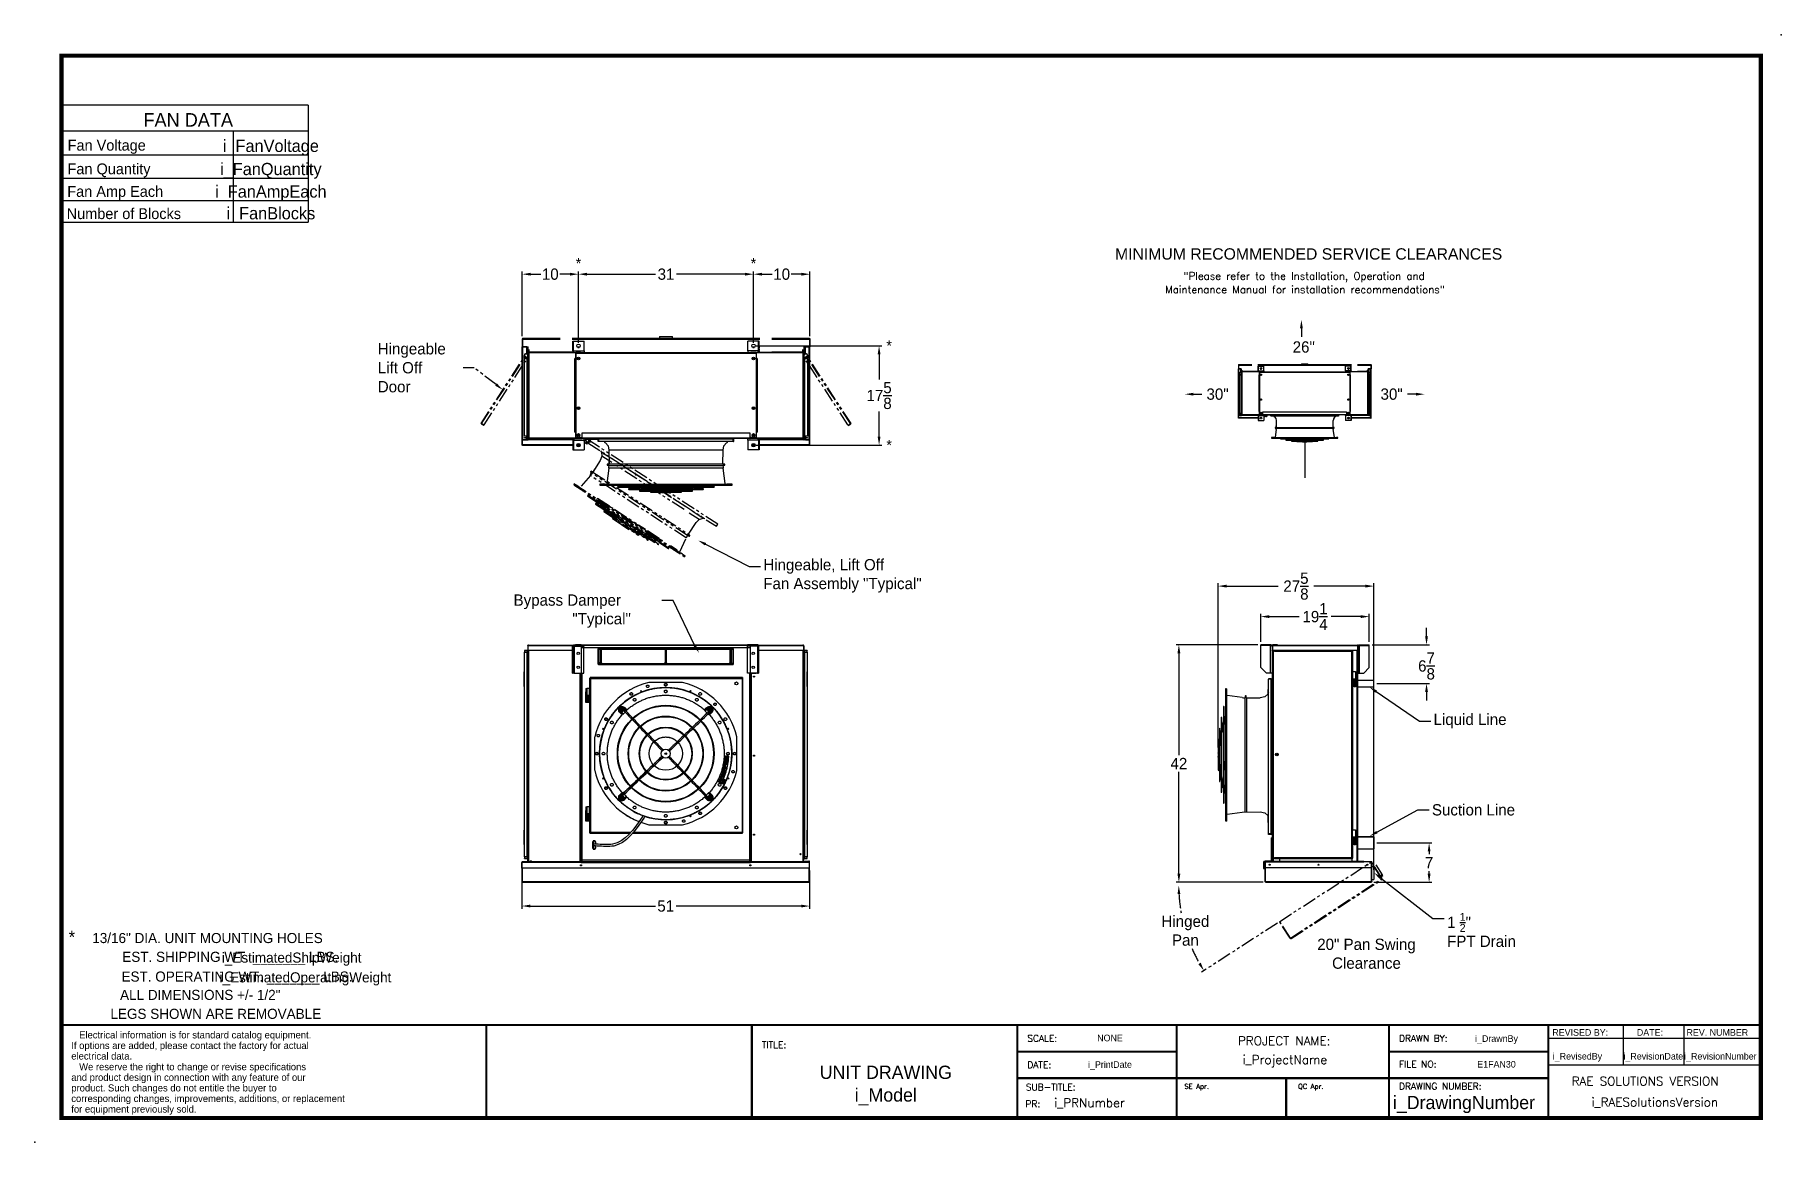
# Model space of a CAD drawing. Header units: inches. Extents: x 547 to 857, y -251 to -55.
import ezdxf
from ezdxf import colors
from ezdxf.entities.mleader import LeaderData, LeaderLine
from ezdxf.enums import TextEntityAlignment as Align
from ezdxf.math import Vec2, Vec3

# ---------------------------------------------------------------- set-up
doc = ezdxf.new("R2010")
doc.units = ezdxf.units.IN
doc.header["$MEASUREMENT"] = 0
doc.header["$PDSIZE"] = -1
doc.linetypes.add('PHANTOM', pattern=[0.5, 0.25, -0.05, 0.05, -0.05, 0.05, -0.05])
for name, color, linetype in [('C1EFD', 7, 'Continuous'), ('CoilFace', 7, 'Continuous'), ('Hingeable', 7, 'PHANTOM')]:
    doc.layers.add(name, color=color, linetype=linetype)
doc.styles.add('dimentions', font='arial.ttf')
doc.styles.add('SIMPLEX', font='SIMPLEX')
doc.dimstyles.new('RAE Solutions', dxfattribs={"dimtxt": 2, "dimasz": 1.5, "dimexe": 0.5, "dimexo": 0.5, "dimgap": 0.5, "dimtad": 0, "dimtih": 1, "dimtoh": 1, "dimdec": 3, "dimrnd": 0.125, "dimzin": 1, "dimdsep": 46, "dimlunit": 5, "dimtxsty": 'Standard', "dimcen": 0.09, "dimadec": 0, "dimazin": 0, "dimtfac": 1, "dimtdec": 3, "dimtofl": 0, "dimtmove": 0, "dimatfit": 3, "dimfxl": 1, "dimtolj": 1, "dimtzin": 1, "dimarcsym": 0})

msp = doc.modelspace()

# ---------------------------------------------------------------- texts
at = {"lineweight": 30}
for s, height, style, p in [('MINIMUM RECOMMENDED SERVICE CLEARANCES', 1.99998, 'dimentions', (738.6412, -94.3582)), ('SE Apr.', 0.88197, 'SIMPLEX', (750.9411, -241.2369)), ('QC Apr.', 0.88197, 'SIMPLEX', (771.0847, -241.2369))]:
    msp.add_text(s, height=height, dxfattribs=dict(at, style=style)).set_placement(p)
at = {"linetype": 'Continuous', "lineweight": 25}
for p in [(643.5974, -95.9534), (674.5974, -95.9534), (698.6278, -110.5452), (698.6278, -110.5452), (698.6278, -128.1577), (698.6278, -128.1577)]:
    msp.add_text('*', height=1.8706, dxfattribs=at).set_placement(p, align=Align.CENTER)
at = {"style": 'SIMPLEX'}
for s, height, p in [('Maintenance Manual for installation recommendations"', 1.327987, (772.2982, -100.3345)), ('"Please refer to the Installation, Operation and', 1.327987, (772.1398, -97.9274)), ('PROJECT NAME:', 1.561678, (768.6111, -233.4953)), ('i_ProjectName', 1.561678, (768.7298, -236.8379)), ('i_RAESolutionsVersion', 1.561678, (834.2676, -244.3567))]:
    msp.add_text(s, height=height, dxfattribs=at).set_placement(p, align=Align.CENTER)
at = {"linetype": 'Continuous', "lineweight": 25}
for s, p in [('Bypass Damper', (632.0993, -155.6639)), (' "Typical"', (641.7631, -158.9639))]:
    msp.add_text(s, height=2, dxfattribs=at).set_placement(p)
for s, height, p in [('*', 2.1998, (553.8576, -215.4409)), ('EST. SHIPPING WT. _______ LBS.', 1.787463, (581.9184, -218.7396)), ('i_EstimatedShipWeight', 1.789514, (592.7827, -218.8762)), ('EST. OPERATING WT. _______ LBS.', 1.787463, (583.1053, -222.236)), ('i_EstimatedOperatingWeight', 1.787463, (595.2285, -222.3726)), ('ALL DIMENSIONS +/- 1/2"', 1.787463, (576.5967, -225.48)), ('LEGS SHOWN ARE REMOVABLE', 1.787463, (579.3476, -228.835)), ('NONE', 1.17596, (737.7562, -232.8061)), ('i_DrawnBy', 1.17596, (806.2265, -232.9069)), ('i_RevisedBy', 1.175963, (820.5666, -236.0407)), ('i_RevisionDate', 1.175963, (834.0106, -236.0407)), ('i_RevisionNumber', 1.175963, (845.886, -236.0407)), ('UNIT DRAWING', 2.351925, (698.0394, -239.474)), ('i_PrintDate', 1.175963, (737.7562, -237.5099)), ('E1FAN30', 1.17596, (806.2265, -237.4567)), ('i_Model', 2.35193, (698.0394, -243.4825)), ('i_DrawingNumber', 2.351925, (800.4673, -244.8181))]:
    msp.add_text(s, height=height).set_placement(p, align=Align.CENTER)
for s, height, p in [('13/16" DIA. UNIT MOUNTING HOLES', 1.787463, (557.4646, -215.41)), ('REVISED BY:', 1.175963, (816.1192, -231.8241)), ('DATE:', 1.17596, (831.0943, -231.8241)), ('REV. NUMBER', 1.175963, (839.8883, -231.8241))]:
    msp.add_text(s, height=height).set_placement(p)
at = {"lineweight": 25}
for s, p in [('   Electrical information is for standard catalog equipment.', (553.7485, -232.298)), ('electrical data.', (553.7485, -236.0443)), ('If options are added, please contact the factory for actual', (553.7485, -234.1711)), ('   We reserve the right to change or revise specifications', (553.7485, -237.941)), ('and product design in connection with any feature of our', (553.7485, -239.8142)), ('product. Such changes do not entitle the buyer to', (553.7485, -241.6873)), ('for equipment previously sold.', (553.7485, -245.4336)), ('corresponding changes, improvements, additions, or replacement ', (553.7485, -243.5605))]:
    msp.add_text(s, height=1.248763, dxfattribs=at).set_placement(p)
at = {"style": 'SIMPLEX'}
for s, height, p in [('SCALE:', 1.17596, (723.1003, -232.8682)), ('DRAWN BY:', 1.17596, (788.9542, -232.8682)), ('TITLE:', 1.17596, (676.0618, -234.0442)), ('DATE:', 1.17596, (723.1003, -237.5721)), ('FILE NO:', 1.17596, (788.9542, -237.4584)), ('SUB-TITLE:', 1.17596, (722.8455, -241.4999)), ('DRAWING NUMBER:', 1.175963, (788.9542, -241.3571)), ('RAE SOLUTIONS VERSION', 1.561678, (819.5362, -240.646)), ('i_PRNumber', 1.56168, (727.8663, -244.4738))]:
    msp.add_text(s, height=height, dxfattribs=at).set_placement(p)
msp.add_text('PR:', height=1.17596, dxfattribs=at).set_placement((725.404, -244.4738), align=Align.RIGHT)
at = {"linetype": 'Continuous', "lineweight": 25, "char_height": 2, "attachment_point": 5}
for s, insert in [('\\A1;26"', (772.0846, -109.8503)), ('\\A1;30"', (756.811, -118.1978)), ('\\A1;30"', (787.6461, -118.1978))]:
    msp.add_mtext(s, dxfattribs=dict(at, insert=insert))
at = {"layer": 'C1EFD'}
for s, height, p in [('FAN DATA', 2.39998, (574.4623, -70.8181)), ('i_FanVoltage', 2.159978, (589.0975, -75.2953)), ('i_FanQuantity', 2.159978, (589.0975, -79.3971)), ('i_FanAmpEach', 2.159978, (589.0975, -83.388)), ('i_FanBlocks', 2.159978, (589.0975, -87.2325))]:
    msp.add_text(s, height=height, dxfattribs=at).set_placement(p, align=Align.CENTER)
for s, p in [('Fan Voltage', (553.0988, -75.059)), ('Fan Quantity', (553.0793, -79.2515)), ('Fan Amp Each', (553.0389, -83.2497)), ('Number of Blocks', (552.925, -87.1852))]:
    msp.add_text(s, height=1.919981, dxfattribs=at).set_placement(p)
at = {"layer": 'Hingeable', "linetype": 'PHANTOM', "ltscale": 10}
for s, p in [('Hingeable', (608.0411, -111.1541)), ('Lift Off ', (608.0411, -114.5129)), ('Door', (608.0411, -117.8717))]:
    msp.add_text(s, height=2, dxfattribs=at).set_placement(p)
at = {"layer": 'Hingeable', "linetype": 'PHANTOM', "ltscale": 10, "char_height": 2, "attachment_point": 5}
for s, insert, width in [('\\A1;Hinged Pan', (751.1145, -213.2256), 4.666667), ('\\A1;20" Pan Swing\\PClearance', (783.1933, -217.3085), 18.102432)]:
    msp.add_mtext(s, dxfattribs=dict(at, insert=insert, width=width))

# ---------------------------------------------------------------- blocks, each defined once
blk = doc.blocks.new('*D15')
at = {"color": 0, "linetype": 'Continuous', "lineweight": -2}
for p, q in [((793.83, -161.08), (793.83, -159.58)), ((784.19, -162.58), (794.33, -162.58)), ((785, -169.43), (794.33, -169.43)), ((793.83, -170.93), (793.83, -172.43))]:
    blk.add_line(p, q, dxfattribs=at)
at = {"color": 0, "linetype": 'Continuous'}
for points in [[(793.58, -161.08), (794.08, -161.08), (793.83, -162.58)], [(793.58, -170.93), (794.08, -170.93), (793.83, -169.43)]]:
    blk.add_solid(points, dxfattribs=at)
at = {"layer": 'Defpoints', "color": 0, "linetype": 'Continuous'}
for p in [(783.69, -162.58), (784.5, -169.43), (793.83, -169.43)]:
    blk.add_point(p, dxfattribs=at)
at = {"color": 0, "linetype": 'Continuous', "lineweight": 25, "insert": (793.83, -166.33), "char_height": 2, "attachment_point": 5}
blk.add_mtext('\\A1;6{\\H1x;\\S7/8;}', dxfattribs=at)
blk = doc.blocks.new('*D17')
at = {"color": 0, "linetype": 'Continuous', "lineweight": -2}
for p, q in [((764.46, -162.08), (764.46, -157.09)), ((765.96, -157.59), (771.24, -157.59)), ((782.19, -157.59), (776.91, -157.59)), ((783.69, -162.08), (783.69, -157.09))]:
    blk.add_line(p, q, dxfattribs=at)
at = {"color": 0, "linetype": 'Continuous'}
for points in [[(765.96, -157.34), (765.96, -157.84), (764.46, -157.59)], [(782.19, -157.34), (782.19, -157.84), (783.69, -157.59)]]:
    blk.add_solid(points, dxfattribs=at)
at = {"layer": 'Defpoints', "color": 0, "linetype": 'Continuous'}
for p in [(764.46, -157.59), (764.46, -162.58), (783.69, -162.58)]:
    blk.add_point(p, dxfattribs=at)
at = {"color": 0, "linetype": 'Continuous', "lineweight": 25, "insert": (774.08, -157.59), "char_height": 2, "attachment_point": 5}
blk.add_mtext('\\A1;19{\\H1x;\\S1/4;}', dxfattribs=at)
blk = doc.blocks.new('*D18')
at = {"color": 0, "linetype": 'Continuous', "lineweight": -2}
for p, q in [((756.91, -180.79), (756.91, -151.69)), ((758.41, -152.19), (767.54, -152.19)), ((783, -152.19), (773.87, -152.19)), ((784.5, -202.44), (784.5, -151.69))]:
    blk.add_line(p, q, dxfattribs=at)
at = {"color": 0, "linetype": 'Continuous'}
for points in [[(758.41, -151.94), (758.41, -152.44), (756.91, -152.19)], [(783, -151.94), (783, -152.44), (784.5, -152.19)]]:
    blk.add_solid(points, dxfattribs=at)
at = {"layer": 'Defpoints', "color": 0, "linetype": 'Continuous'}
for p in [(756.91, -152.19), (756.91, -181.29), (784.5, -202.94)]:
    blk.add_point(p, dxfattribs=at)
at = {"color": 0, "linetype": 'Continuous', "lineweight": 25, "insert": (770.7, -152.19), "char_height": 2, "attachment_point": 5}
blk.add_mtext('\\A1;27{\\H1x;\\S5/8;}', dxfattribs=at)
blk = doc.blocks.new('*D19')
at = {"color": 0, "linetype": 'Continuous', "lineweight": -2}
for p, q in [((763.96, -162.58), (749.46, -162.58)), ((749.96, -164.08), (749.96, -182.11)), ((749.96, -203.14), (749.96, -185.11)), ((764.89, -204.64), (749.46, -204.64))]:
    blk.add_line(p, q, dxfattribs=at)
at = {"color": 0, "linetype": 'Continuous'}
for points in [[(749.71, -164.08), (750.21, -164.08), (749.96, -162.58)], [(749.71, -203.14), (750.21, -203.14), (749.96, -204.64)]]:
    blk.add_solid(points, dxfattribs=at)
at = {"layer": 'Defpoints', "color": 0, "linetype": 'Continuous'}
for p in [(764.46, -162.58), (749.96, -204.64), (765.39, -204.64)]:
    blk.add_point(p, dxfattribs=at)
at = {"color": 0, "linetype": 'Continuous', "lineweight": 25, "insert": (749.96, -183.61), "char_height": 2, "attachment_point": 5}
blk.add_mtext('\\A1;42', dxfattribs=at)
blk = doc.blocks.new('*D20')
at = {"color": 0, "lineweight": -2}
for p, q in [((633.61, -107.91), (633.61, -96.45)), ((635.11, -96.95), (636.94, -96.95)), ((642.1, -96.95), (640.27, -96.95)), ((643.6, -109.12), (643.6, -96.45))]:
    blk.add_line(p, q, dxfattribs=at)
at = {"color": 0}
for points in [[(635.11, -96.7), (635.11, -97.2), (633.61, -96.95)], [(642.1, -96.7), (642.1, -97.2), (643.6, -96.95)]]:
    blk.add_solid(points, dxfattribs=at)
at = {"layer": 'Defpoints', "color": 0}
for p in [(643.6, -96.95), (633.61, -108.41), (643.6, -109.62)]:
    blk.add_point(p, dxfattribs=at)
at = {"color": 0, "insert": (638.6, -96.95), "char_height": 2, "attachment_point": 5}
blk.add_mtext('\\A1;10', dxfattribs=at)
blk = doc.blocks.new('*D21')
at = {"color": 0, "lineweight": -2}
for p, q in [((674.6, -109.12), (674.6, -96.45)), ((676.1, -96.95), (677.93, -96.95)), ((683.1, -96.95), (681.27, -96.95)), ((684.6, -107.91), (684.6, -96.45))]:
    blk.add_line(p, q, dxfattribs=at)
at = {"color": 0}
for points in [[(676.1, -96.7), (676.1, -97.2), (674.6, -96.95)], [(683.1, -96.7), (683.1, -97.2), (684.6, -96.95)]]:
    blk.add_solid(points, dxfattribs=at)
at = {"layer": 'Defpoints', "color": 0}
for p in [(684.6, -96.95), (674.6, -109.62), (684.6, -108.41)]:
    blk.add_point(p, dxfattribs=at)
at = {"color": 0, "insert": (679.6, -96.95), "char_height": 2, "attachment_point": 5}
blk.add_mtext('\\A1;10', dxfattribs=at)
blk = doc.blocks.new('*D22')
at = {"color": 0, "lineweight": -2}
for p, q in [((633.56, -202.66), (633.56, -209.35)), ((684.55, -202.54), (684.55, -209.35)), ((635.06, -208.85), (657.22, -208.85)), ((683.05, -208.85), (660.89, -208.85))]:
    blk.add_line(p, q, dxfattribs=at)
at = {"color": 0}
for points in [[(635.06, -208.6), (635.06, -209.1), (633.56, -208.85)], [(683.05, -208.6), (683.05, -209.1), (684.55, -208.85)]]:
    blk.add_solid(points, dxfattribs=at)
at = {"layer": 'Defpoints', "color": 0}
for p in [(633.56, -202.16), (684.55, -202.04), (684.55, -208.85)]:
    blk.add_point(p, dxfattribs=at)
at = {"color": 0, "insert": (659.05, -208.85), "char_height": 2, "attachment_point": 5}
blk.add_mtext('\\A1;51', dxfattribs=at)
blk = doc.blocks.new('*D23')
at = {"color": 0, "linetype": 'Continuous', "lineweight": -2}
for p, q in [((675.1, -109.62), (697.35, -109.62)), ((696.85, -111.12), (696.85, -115.6)), ((696.85, -125.74), (696.85, -121.26)), ((675.1, -127.24), (697.35, -127.24))]:
    blk.add_line(p, q, dxfattribs=at)
at = {"color": 0, "linetype": 'Continuous'}
for points in [[(696.6, -111.12), (697.1, -111.12), (696.85, -109.62)], [(696.6, -125.74), (697.1, -125.74), (696.85, -127.24)]]:
    blk.add_solid(points, dxfattribs=at)
at = {"layer": 'Defpoints', "color": 0, "linetype": 'Continuous'}
for p in [(674.6, -109.62), (674.6, -127.24), (696.85, -127.24)]:
    blk.add_point(p, dxfattribs=at)
at = {"color": 0, "linetype": 'Continuous', "lineweight": 25, "insert": (696.85, -118.43), "char_height": 2, "attachment_point": 5}
blk.add_mtext('\\A1;17{\\H1x;\\S5/8;}', dxfattribs=at)
blk = doc.blocks.new('*D24')
at = {"color": 0, "lineweight": -2}
for p, q in [((785, -197.68), (794.79, -197.68)), ((794.29, -199.18), (794.29, -199.66)), ((794.29, -203.14), (794.29, -202.66)), ((784.5, -204.64), (794.79, -204.64))]:
    blk.add_line(p, q, dxfattribs=at)
at = {"color": 0}
for points in [[(794.04, -199.18), (794.54, -199.18), (794.29, -197.68)], [(794.04, -203.14), (794.54, -203.14), (794.29, -204.64)]]:
    blk.add_solid(points, dxfattribs=at)
at = {"layer": 'Defpoints', "color": 0}
for p in [(784.5, -197.68), (794.29, -197.68), (784, -204.64)]:
    blk.add_point(p, dxfattribs=at)
at = {"color": 0, "insert": (794.29, -201.16), "char_height": 2, "attachment_point": 5}
blk.add_mtext('\\A1;7', dxfattribs=at)
blk = doc.blocks.new('*D25')
at = {"color": 0, "lineweight": -2}
for p, q in [((643.6, -109.12), (643.6, -96.45)), ((645.1, -96.95), (657.27, -96.95)), ((673.1, -96.95), (660.94, -96.95)), ((674.6, -109.12), (674.6, -96.45))]:
    blk.add_line(p, q, dxfattribs=at)
at = {"color": 0}
for points in [[(645.1, -96.7), (645.1, -97.2), (643.6, -96.95)], [(673.1, -96.7), (673.1, -97.2), (674.6, -96.95)]]:
    blk.add_solid(points, dxfattribs=at)
at = {"layer": 'Defpoints', "color": 0}
for p in [(674.6, -96.95), (643.6, -109.62), (674.6, -109.62)]:
    blk.add_point(p, dxfattribs=at)
at = {"color": 0, "insert": (659.1, -96.95), "char_height": 2, "attachment_point": 5}
blk.add_mtext('\\A1;31', dxfattribs=at)

# ---------------------------------------------------------------- dimensions: what is measured, and where the dimension line sits
for base, p1, p2, picture, middle in [((643.602042, -96.951057), (633.606543, -108.406242), (643.602042, -109.624992), '*D20', (638.604293, -96.951057)), ((674.602, -96.9511), (643.602, -109.625), (674.602, -109.625), '*D25', (659.102, -96.9511)), ((684.597541, -96.951057), (674.602042, -109.624992), (684.597541, -108.406242), '*D21', (679.599792, -96.951057)), ((684.5475, -208.8545), (633.5565, -202.1647), (684.5475, -202.0375), '*D22', (659.052, -208.8545))]:
    dim = msp.add_linear_dim(base=base, p1=p1, p2=p2, dimstyle='RAE Solutions')
    dim.commit()
    dim.dimension.update_dxf_attribs({"geometry": picture, "text_midpoint": middle})
at = {"linetype": 'Continuous', "lineweight": 25}
for base, p1, p2, picture, middle in [((696.8468646902, -127.2374916478), (674.6020421022, -109.6249916477), (674.6020421022, -127.2374916478), '*D23', (696.8468646902, -118.4312416478)), ((749.9641008492, -204.6392182638), (764.4574531882, -162.5827182907), (765.3904536101, -204.6392182638), '*D19', (749.9641008492, -183.6109682773))]:
    dim = msp.add_linear_dim(base=base, p1=p1, p2=p2, angle=90, dimstyle='RAE Solutions', dxfattribs=at)
    dim.commit()
    dim.dimension.update_dxf_attribs({"geometry": picture, "text_midpoint": middle})
for base, p1, p2, picture, middle in [((756.9063, -152.1909), (784.4992, -202.9362), (756.9063, -181.2899), '*D18', (770.7028, -152.1909)), ((764.4574531882, -157.5871392405), (783.6949531949, -162.5827182907), (764.4574531882, -162.5827182907), '*D17', (774.0762031916, -157.5871392405))]:
    dim = msp.add_linear_dim(base=base, p1=p1, p2=p2, dimstyle='RAE Solutions', dxfattribs=at)
    dim.commit()
    dim.dimension.update_dxf_attribs({"geometry": picture, "text_midpoint": middle})
dim = msp.add_linear_dim(base=(793.8341, -169.4265), p1=(783.695, -162.5827), p2=(784.4992, -169.4265), angle=90, dimstyle='RAE Solutions', dxfattribs=at)
dim.commit()
dim.dimension.update_dxf_attribs({"geometry": '*D15', "text_midpoint": (793.8341, -166.3306), "dimtype": 160})
dim = msp.add_linear_dim(base=(794.2861, -197.6827), p1=(784.0011, -204.6389), p2=(784.4992, -197.6827), angle=90, dimstyle='RAE Solutions')
dim.commit()
dim.dimension.update_dxf_attribs({"geometry": '*D24', "text_midpoint": (794.2861, -201.1608), "dimtype": 160})

# ---------------------------------------------------------------- linework, layer by layer
at = {"linetype": 'Continuous', "lineweight": 25}
for p, q in [((657.977, -108.0082), (657.977, -108.301)), ((657.977, -108.0082), (660.227, -108.0082)), ((657.977, -108.0082), (657.977, -108.301)), ((657.977, -108.0082), (660.227, -108.0082)), ((660.227, -108.301), (660.227, -108.0082)), ((660.227, -108.301), (660.227, -108.0082)), ((771.6661, -106.55), (771.6661, -108.05)), ((633.6065, -108.4062), (633.6065, -109.8125)), ((633.6065, -108.4062), (633.6565, -108.4062)), ((633.6065, -108.4062), (633.6065, -109.8125)), ((633.6065, -108.4062), (633.6565, -108.4062)), ((633.6065, -108.4062), (633.6065, -109.8125)), ((633.6065, -108.4062), (633.6565, -108.4062)), ((633.6065, -126.2812), (633.6065, -109.8125)), ((633.6065, -109.8125), (633.7395, -109.8125)), ((633.6065, -126.2812), (633.6065, -109.8125)), ((633.6065, -109.8125), (633.7395, -109.8125)), ((633.6065, -126.2812), (633.6065, -109.8125)), ((633.6065, -109.8125), (633.7395, -109.8125)), ((633.6565, -108.301), (633.6565, -108.458)), ((633.6565, -108.301), (640.3515, -108.301)), ((633.6565, -108.301), (633.6565, -108.458)), ((633.6565, -108.301), (633.6565, -108.458)), ((633.6565, -108.301), (640.3515, -108.301)), ((633.6565, -108.458), (633.6565, -109.7985)), ((633.6565, -108.458), (640.3515, -108.458)), ((633.6565, -108.458), (633.6565, -109.7985)), ((633.6565, -108.458), (633.6565, -109.7985)), ((633.6565, -108.458), (640.3515, -108.458)), ((633.6565, -109.8125), (633.6565, -109.7985)), ((633.6565, -109.7985), (634.6565, -109.7985)), ((633.6565, -109.8125), (633.6565, -109.7985)), ((633.6565, -109.7985), (634.6565, -109.7985)), ((633.6565, -109.8125), (633.6565, -109.7985)), ((633.6565, -109.7985), (634.6565, -109.7985)), ((633.7065, -109.7985), (633.7065, -109.8125)), ((633.7065, -109.7985), (633.7065, -109.8125)), ((633.7065, -109.7985), (633.7065, -109.8125)), ((633.7142, -109.8125), (633.7142, -109.7985)), ((633.7142, -109.8125), (633.7142, -109.7985)), ((633.7142, -109.8125), (633.7142, -109.7985)), ((633.7395, -126.2812), (633.7395, -109.8125)), ((634.419, -109.8125), (633.7395, -109.8125)), ((633.7395, -126.2812), (633.7395, -109.8125)), ((634.419, -109.8125), (633.7395, -109.8125)), ((633.7395, -126.2812), (633.7395, -109.8125)), ((634.419, -109.8125), (633.7395, -109.8125)), ((633.8472, -109.8125), (633.8472, -109.7985)), ((633.8472, -109.8125), (633.8472, -109.7985)), ((633.8472, -109.8125), (633.8472, -109.7985)), ((634.0073, -111.761), (634.0073, -111.261)), ((634.0073, -111.761), (634.0073, -111.261)), ((634.0073, -111.761), (634.0073, -111.261)), ((634.1948, -111.0735), (634.4138, -111.0735)), ((634.1948, -111.0735), (634.4138, -111.0735)), ((634.1948, -111.0735), (634.4138, -111.0735)), ((634.6453, -111.073), (634.1953, -111.073)), ((634.6453, -111.073), (634.1953, -111.073)), ((634.6453, -111.073), (634.1953, -111.073)), ((634.419, -111.073), (634.419, -109.8125)), ((634.419, -111.073), (634.419, -109.8125)), ((634.419, -111.073), (634.419, -109.8125)), ((634.4642, -111.073), (634.4642, -109.7985)), ((634.4642, -111.073), (634.4642, -109.7985)), ((634.4642, -111.073), (634.4642, -109.7985)), ((634.5972, -109.7985), (634.5972, -111.073)), ((634.5972, -109.7985), (634.5972, -111.073)), ((634.5972, -109.7985), (634.5972, -111.073)), ((634.6013, -111.261), (634.6013, -111.761)), ((634.6013, -111.261), (634.6013, -111.761)), ((634.6013, -111.261), (634.6013, -111.761)), ((634.6453, -125.9867), (634.6453, -110.8258)), ((634.6453, -110.8258), (634.6953, -110.8258)), ((634.6453, -125.9867), (634.6453, -110.8258)), ((634.6453, -110.8258), (634.6953, -110.8258)), ((634.6453, -125.9867), (634.6453, -110.8258)), ((634.6453, -110.8258), (634.6953, -110.8258)), ((634.6565, -109.9095), (634.6565, -109.7985)), ((634.6565, -109.9095), (634.6565, -109.7985)), ((634.6565, -109.9095), (634.6565, -109.7985)), ((634.6565, -110.3054), (634.6565, -109.9095)), ((634.6565, -110.3054), (634.6565, -109.9095)), ((634.6565, -110.3054), (634.6565, -109.9095)), ((634.6802, -110.3054), (634.6802, -110.8258)), ((634.6802, -110.3054), (634.6802, -110.8258)), ((634.6802, -110.3054), (634.6802, -110.8258)), ((634.7024, -110.7687), (642.8212, -110.7687)), ((634.7024, -110.7687), (634.7024, -110.8187)), ((634.7024, -110.7687), (642.8212, -110.7687)), ((634.7024, -110.7687), (634.7024, -110.8187)), ((634.7024, -110.7687), (642.8212, -110.7687)), ((634.7024, -110.7687), (634.7024, -110.8187)), ((643.1013, -110.9017), (634.7783, -110.9017)), ((634.7783, -110.9017), (634.7783, -125.9107)), ((643.1013, -110.9017), (634.7783, -110.9017)), ((634.7783, -110.9017), (634.7783, -125.9107)), ((643.1013, -110.9017), (634.7783, -110.9017)), ((634.7783, -110.9017), (634.7783, -125.9107)), ((634.8283, -110.3054), (634.8283, -110.742)), ((634.8283, -110.3054), (634.8283, -110.742)), ((634.8283, -110.3054), (634.8283, -110.742)), ((634.8283, -110.742), (634.8283, -110.7687)), ((642.6905, -110.742), (634.8283, -110.742)), ((634.8283, -110.742), (634.8283, -110.7687)), ((642.6905, -110.742), (634.8283, -110.742)), ((634.8283, -110.742), (634.8283, -110.7687)), ((642.6905, -110.742), (634.8283, -110.742)), ((642.4765, -108.301), (675.7275, -108.301)), ((642.4765, -108.458), (675.7275, -108.458)), ((642.602, -110.5485), (642.602, -108.8125)), ((642.602, -108.8125), (642.732, -108.8125)), ((642.602, -110.5485), (642.602, -108.8125)), ((642.602, -108.8125), (642.732, -108.8125)), ((642.602, -110.5485), (642.602, -108.8125)), ((642.602, -108.8125), (642.732, -108.8125)), ((642.602, -110.5485), (642.732, -110.5485)), ((642.602, -110.5485), (642.732, -110.5485)), ((642.602, -110.5485), (642.732, -110.5485)), ((642.732, -110.5485), (642.732, -108.8125)), ((642.732, -110.5485), (642.732, -108.8125)), ((642.732, -110.5485), (642.732, -108.8125)), ((642.732, -109.7985), (642.7391, -109.7985)), ((642.732, -109.7985), (642.7391, -109.7985)), ((642.732, -109.7985), (642.7391, -109.7985)), ((642.732, -109.9095), (642.7391, -109.9095)), ((642.732, -109.9095), (642.7391, -109.9095)), ((642.732, -109.9095), (642.7391, -109.9095)), ((642.732, -110.3054), (642.7391, -110.3054)), ((642.732, -110.3054), (642.7391, -110.3054)), ((642.732, -110.3054), (642.7391, -110.3054)), ((642.7391, -108.8125), (644.602, -108.8125)), ((642.7391, -110.5485), (642.7391, -108.8125)), ((642.7391, -108.8125), (644.602, -108.8125)), ((642.7391, -110.5485), (642.7391, -108.8125)), ((642.7391, -108.8125), (644.602, -108.8125)), ((642.7391, -110.5485), (642.7391, -108.8125)), ((642.7391, -110.5485), (644.602, -110.5485)), ((642.7391, -110.5485), (644.602, -110.5485)), ((642.7391, -110.5485), (644.602, -110.5485)), ((643.1013, -110.7753), (643.1013, -110.9017)), ((643.1013, -110.7753), (643.1013, -110.9017)), ((643.1013, -110.7753), (643.1013, -110.9017)), ((643.1013, -110.8125), (644.102, -110.8125)), ((643.1013, -110.8125), (644.102, -110.8125)), ((643.1013, -110.8125), (644.102, -110.8125)), ((643.9453, -110.825), (643.1013, -110.825)), ((643.9453, -110.825), (643.1013, -110.825)), ((643.9453, -110.825), (643.1013, -110.825)), ((643.102, -110.875), (643.1013, -110.875)), ((643.102, -110.875), (643.1013, -110.875)), ((643.102, -110.875), (643.1013, -110.875)), ((643.1013, -111.9017), (643.1013, -110.9017)), ((643.1013, -111.9017), (643.1013, -110.9017)), ((643.1013, -111.9017), (643.1013, -110.9017)), ((643.1015, -110.8125), (643.1015, -110.825)), ((643.1015, -110.8125), (643.1015, -110.825)), ((643.1015, -110.8125), (643.1015, -110.825)), ((643.1015, -110.875), (643.1015, -110.9451)), ((643.1015, -110.875), (643.1015, -110.9451)), ((643.1015, -110.875), (643.1015, -110.9451)), ((643.1015, -125.8674), (643.1015, -110.9451)), ((643.9453, -110.9451), (643.1015, -110.9451)), ((643.1015, -125.8674), (643.1015, -110.9451)), ((643.9453, -110.9451), (643.1015, -110.9451)), ((643.1015, -125.8674), (643.1015, -110.9451)), ((643.9453, -110.9451), (643.1015, -110.9451)), ((643.102, -110.875), (643.102, -110.938)), ((643.9453, -110.875), (643.102, -110.875)), ((643.102, -110.875), (643.102, -110.938)), ((643.9453, -110.875), (643.102, -110.875)), ((643.102, -110.875), (643.102, -110.938)), ((643.9453, -110.875), (643.102, -110.875)), ((643.9453, -110.938), (643.102, -110.938)), ((643.9453, -110.938), (643.102, -110.938)), ((643.9453, -110.938), (643.102, -110.938)), ((643.102, -110.9455), (643.102, -125.867)), ((643.102, -110.9455), (644.102, -110.9455)), ((643.102, -110.9455), (643.102, -125.867)), ((643.102, -110.9455), (644.102, -110.9455)), ((643.102, -110.9455), (643.102, -125.867)), ((643.102, -110.9455), (644.102, -110.9455)), ((643.3421, -109.7985), (643.862, -109.7985)), ((643.3421, -109.7985), (643.862, -109.7985)), ((643.3421, -109.7985), (643.862, -109.7985)), ((643.4727, -109.9095), (643.7314, -109.9095)), ((643.4727, -109.9095), (643.7314, -109.9095)), ((643.4727, -109.9095), (643.7314, -109.9095)), ((643.9453, -110.875), (643.9453, -110.825)), ((643.9453, -110.875), (643.9453, -110.825)), ((643.9453, -110.875), (643.9453, -110.825)), ((643.9453, -110.875), (643.9453, -110.938)), ((643.9453, -110.875), (643.9453, -110.938)), ((643.9453, -110.875), (643.9453, -110.938)), ((643.9453, -110.9455), (643.9453, -110.9451)), ((643.9453, -110.9455), (643.9453, -110.9451)), ((643.9453, -110.9455), (643.9453, -110.9451)), ((644.102, -110.9455), (644.102, -110.8125)), ((644.102, -110.9455), (644.102, -110.8125)), ((644.102, -110.9455), (644.102, -110.8125)), ((644.102, -110.8125), (674.102, -110.8125)), ((644.102, -110.9455), (674.102, -110.9455)), ((644.602, -110.5485), (644.602, -108.8125)), ((644.602, -110.5485), (644.602, -108.8125)), ((644.602, -110.5485), (644.602, -108.8125)), ((644.602, -110.5485), (644.602, -110.8125)), ((644.602, -110.5485), (644.602, -110.8125)), ((644.602, -110.5485), (644.602, -110.8125)), ((673.602, -110.5485), (673.602, -108.8125)), ((675.465, -108.8125), (673.602, -108.8125)), ((673.602, -110.5485), (673.602, -108.8125)), ((675.465, -108.8125), (673.602, -108.8125)), ((673.602, -110.5485), (673.602, -108.8125)), ((675.465, -108.8125), (673.602, -108.8125)), ((675.465, -110.5485), (673.602, -110.5485)), ((673.602, -110.5485), (673.602, -110.8125)), ((675.465, -110.5485), (673.602, -110.5485)), ((673.602, -110.5485), (673.602, -110.8125)), ((675.465, -110.5485), (673.602, -110.5485)), ((673.602, -110.5485), (673.602, -110.8125)), ((675.092, -110.8125), (674.102, -110.8125)), ((674.102, -110.8125), (674.102, -110.9455)), ((675.092, -110.8125), (674.102, -110.8125)), ((674.102, -110.8125), (674.102, -110.9455)), ((675.092, -110.8125), (674.102, -110.8125)), ((674.102, -110.8125), (674.102, -110.9455)), ((674.102, -110.9455), (675.092, -110.9455)), ((674.102, -110.9455), (675.092, -110.9455)), ((674.102, -110.9455), (675.092, -110.9455)), ((674.248, -110.875), (674.248, -110.825)), ((675.092, -110.825), (674.248, -110.825)), ((674.248, -110.875), (674.248, -110.825)), ((675.092, -110.825), (674.248, -110.825)), ((674.248, -110.875), (674.248, -110.825)), ((675.092, -110.825), (674.248, -110.825)), ((674.248, -110.875), (674.248, -110.938)), ((674.248, -110.875), (675.092, -110.875)), ((674.248, -110.875), (674.248, -110.938)), ((674.248, -110.875), (675.092, -110.875)), ((674.248, -110.875), (674.248, -110.938)), ((674.248, -110.875), (675.092, -110.875)), ((674.248, -110.938), (675.092, -110.938)), ((674.248, -110.938), (675.092, -110.938)), ((674.248, -110.938), (675.092, -110.938)), ((674.248, -110.9451), (675.092, -110.9451)), ((674.248, -110.9451), (674.248, -110.9455)), ((674.248, -110.9451), (675.092, -110.9451)), ((674.248, -110.9451), (674.248, -110.9455)), ((674.248, -110.9451), (675.092, -110.9451)), ((674.248, -110.9451), (674.248, -110.9455)), ((674.3421, -109.7985), (674.862, -109.7985)), ((674.3421, -109.7985), (674.862, -109.7985)), ((674.3421, -109.7985), (674.862, -109.7985)), ((674.4727, -109.9095), (674.7314, -109.9095)), ((674.4727, -109.9095), (674.7314, -109.9095)), ((674.4727, -109.9095), (674.7314, -109.9095)), ((675.092, -110.9017), (675.092, -110.7753)), ((675.092, -110.9017), (675.092, -110.7753)), ((675.092, -110.9017), (675.092, -110.7753)), ((683.415, -110.9017), (675.092, -110.9017)), ((675.092, -110.9017), (675.092, -111.9017)), ((683.415, -110.9017), (675.092, -110.9017)), ((675.092, -110.9017), (675.092, -111.9017)), ((683.415, -110.9017), (675.092, -110.9017)), ((675.092, -110.9017), (675.092, -111.9017)), ((675.3829, -110.7687), (683.491, -110.7687)), ((675.3829, -110.7687), (683.491, -110.7687)), ((675.3829, -110.7687), (683.491, -110.7687)), ((675.465, -110.5485), (675.465, -108.8125)), ((675.465, -110.5485), (675.465, -108.8125)), ((675.465, -110.5485), (675.465, -108.8125)), ((675.465, -109.7985), (675.472, -109.7985)), ((675.465, -109.7985), (675.472, -109.7985)), ((675.465, -109.7985), (675.472, -109.7985)), ((675.465, -109.9095), (675.472, -109.9095)), ((675.465, -109.9095), (675.472, -109.9095)), ((675.465, -109.9095), (675.472, -109.9095)), ((675.465, -110.3054), (675.472, -110.3054)), ((675.465, -110.3054), (675.472, -110.3054)), ((675.465, -110.3054), (675.472, -110.3054)), ((675.602, -108.8125), (675.472, -108.8125)), ((675.472, -110.5485), (675.472, -108.8125)), ((675.602, -108.8125), (675.472, -108.8125)), ((675.472, -110.5485), (675.472, -108.8125)), ((675.602, -108.8125), (675.472, -108.8125)), ((675.472, -110.5485), (675.472, -108.8125)), ((675.602, -110.5485), (675.472, -110.5485)), ((675.602, -110.5485), (675.472, -110.5485)), ((675.602, -110.5485), (675.472, -110.5485)), ((675.7275, -110.742), (675.5136, -110.742)), ((675.7275, -110.742), (675.5136, -110.742)), ((675.7275, -110.742), (675.5136, -110.742)), ((675.602, -110.5485), (675.602, -108.8125)), ((675.602, -110.5485), (675.602, -108.8125)), ((675.602, -110.5485), (675.602, -108.8125)), ((675.602, -109.7985), (675.7275, -109.7985)), ((675.602, -109.7985), (675.7275, -109.7985)), ((675.602, -109.7985), (675.7275, -109.7985)), ((675.602, -109.9095), (675.7275, -109.9095)), ((675.602, -109.9095), (675.7275, -109.9095)), ((675.602, -109.9095), (675.7275, -109.9095)), ((675.602, -110.3054), (675.7275, -110.3054)), ((675.602, -110.3054), (675.7275, -110.3054)), ((675.602, -110.3054), (675.7275, -110.3054)), ((677.8525, -108.301), (684.5475, -108.301)), ((677.8525, -108.301), (684.5475, -108.301)), ((677.8525, -108.301), (684.5475, -108.301)), ((677.8525, -108.458), (684.5475, -108.458)), ((677.8525, -108.458), (684.5475, -108.458)), ((677.8525, -108.458), (684.5475, -108.458)), ((683.365, -110.742), (677.8525, -110.742)), ((683.365, -110.742), (677.8525, -110.742)), ((683.365, -110.742), (677.8525, -110.742)), ((683.365, -110.742), (683.365, -110.3054)), ((683.365, -110.742), (683.365, -110.3054)), ((683.365, -110.742), (683.365, -110.3054)), ((683.365, -110.7687), (683.365, -110.742)), ((683.365, -110.7687), (683.365, -110.742)), ((683.365, -110.7687), (683.365, -110.742)), ((683.415, -125.9107), (683.415, -110.9017)), ((683.415, -125.9107), (683.415, -110.9017)), ((683.415, -125.9107), (683.415, -110.9017)), ((683.491, -110.7687), (683.491, -110.8187)), ((683.491, -110.7687), (683.491, -110.8187)), ((683.491, -110.7687), (683.491, -110.8187)), ((683.548, -110.8258), (683.498, -110.8258)), ((683.548, -110.8258), (683.498, -110.8258)), ((683.548, -110.8258), (683.498, -110.8258)), ((683.5239, -110.3054), (683.5239, -110.8258)), ((683.5239, -110.3054), (683.5239, -110.8258)), ((683.5239, -110.3054), (683.5239, -110.8258)), ((684.5475, -109.7985), (683.5475, -109.7985)), ((683.5475, -109.7985), (683.5475, -109.9095)), ((684.5475, -109.7985), (683.5475, -109.7985)), ((683.5475, -109.7985), (683.5475, -109.9095)), ((684.5475, -109.7985), (683.5475, -109.7985)), ((683.5475, -109.7985), (683.5475, -109.9095)), ((683.5475, -109.9095), (683.5475, -110.3054)), ((683.5475, -109.9095), (683.5475, -110.3054)), ((683.5475, -109.9095), (683.5475, -110.3054)), ((683.548, -110.8258), (683.548, -125.9867)), ((683.548, -110.8258), (683.548, -125.9867)), ((683.548, -110.8258), (683.548, -125.9867)), ((683.998, -111.073), (683.548, -111.073)), ((683.998, -111.073), (683.548, -111.073)), ((683.998, -111.073), (683.548, -111.073)), ((683.592, -111.761), (683.592, -111.261)), ((683.592, -111.761), (683.592, -111.261)), ((683.592, -111.761), (683.592, -111.261)), ((683.6069, -111.073), (683.6069, -109.7985)), ((683.6069, -111.073), (683.6069, -109.7985)), ((683.6069, -111.073), (683.6069, -109.7985)), ((683.7399, -109.7985), (683.7399, -111.073)), ((683.7399, -109.7985), (683.7399, -111.073)), ((683.7399, -109.7985), (683.7399, -111.073)), ((683.7795, -111.0735), (683.9985, -111.0735)), ((683.7795, -111.0735), (683.9985, -111.0735)), ((683.7795, -111.0735), (683.9985, -111.0735)), ((683.785, -111.073), (683.785, -109.8125)), ((683.785, -109.8125), (684.4645, -109.8125)), ((683.785, -111.073), (683.785, -109.8125)), ((683.785, -109.8125), (684.4645, -109.8125)), ((683.785, -111.073), (683.785, -109.8125)), ((683.785, -109.8125), (684.4645, -109.8125)), ((683.998, -111.073), (684.0232, -111.0747)), ((683.998, -111.073), (684.0232, -111.0747)), ((683.998, -111.073), (684.0232, -111.0747)), ((684.186, -111.261), (684.186, -111.761)), ((684.186, -111.261), (684.186, -111.761)), ((684.186, -111.261), (684.186, -111.761)), ((684.3569, -109.7985), (684.3569, -109.8125)), ((684.3569, -109.7985), (684.3569, -109.8125)), ((684.3569, -109.7985), (684.3569, -109.8125)), ((684.4645, -126.2812), (684.4645, -109.8125)), ((684.5975, -109.8125), (684.4645, -109.8125)), ((684.4645, -126.2812), (684.4645, -109.8125)), ((684.5975, -109.8125), (684.4645, -109.8125)), ((684.4645, -126.2812), (684.4645, -109.8125)), ((684.5975, -109.8125), (684.4645, -109.8125)), ((684.4899, -109.7985), (684.4899, -109.8125)), ((684.4899, -109.7985), (684.4899, -109.8125)), ((684.4899, -109.7985), (684.4899, -109.8125)), ((684.4975, -109.8125), (684.4975, -109.7985)), ((684.4975, -109.8125), (684.4975, -109.7985)), ((684.4975, -109.8125), (684.4975, -109.7985)), ((684.5475, -108.301), (684.5475, -108.458)), ((684.5475, -108.301), (684.5475, -108.458)), ((684.5475, -108.301), (684.5475, -108.458)), ((684.5975, -108.4062), (684.5475, -108.4062)), ((684.5975, -108.4062), (684.5475, -108.4062)), ((684.5975, -108.4062), (684.5475, -108.4062)), ((684.5475, -108.458), (684.5475, -109.7985)), ((684.5475, -108.458), (684.5475, -109.7985)), ((684.5475, -108.458), (684.5475, -109.7985)), ((684.5475, -109.8125), (684.5475, -109.7985)), ((684.5475, -109.8125), (684.5475, -109.7985)), ((684.5475, -109.8125), (684.5475, -109.7985)), ((684.5975, -108.4062), (684.5975, -109.8125)), ((684.5975, -108.4062), (684.5975, -109.8125)), ((684.5975, -108.4062), (684.5975, -109.8125)), ((684.5975, -126.2812), (684.5975, -109.8125)), ((684.5975, -126.2812), (684.5975, -109.8125)), ((684.5975, -126.2812), (684.5975, -109.8125)), ((634.0543, -111.761), (634.0073, -111.761)), ((634.0543, -111.761), (634.0073, -111.761)), ((634.0543, -111.761), (634.0073, -111.761)), ((634.0543, -111.761), (634.5333, -111.761)), ((634.0543, -111.824), (634.0543, -111.761)), ((634.0543, -111.761), (634.5333, -111.761)), ((634.0543, -111.824), (634.0543, -111.761)), ((634.0543, -111.761), (634.5333, -111.761)), ((634.0543, -111.824), (634.0543, -111.761)), ((634.0543, -111.824), (634.5333, -111.824)), ((634.0543, -111.824), (634.5333, -111.824)), ((634.0543, -111.824), (634.5333, -111.824)), ((634.0543, -125.636), (634.0543, -111.907)), ((634.0543, -111.907), (634.5333, -111.907)), ((634.0543, -125.636), (634.0543, -111.907)), ((634.0543, -111.907), (634.5333, -111.907)), ((634.0543, -125.636), (634.0543, -111.907)), ((634.0543, -111.907), (634.5333, -111.907)), ((634.419, -111.907), (634.419, -111.824)), ((634.419, -111.907), (634.419, -111.824)), ((634.419, -111.907), (634.419, -111.824)), ((634.4642, -111.907), (634.4642, -111.824)), ((634.4642, -111.907), (634.4642, -111.824)), ((634.4642, -111.907), (634.4642, -111.824)), ((634.5333, -111.824), (634.5333, -111.761)), ((634.6013, -111.761), (634.5333, -111.761)), ((634.5333, -111.824), (634.5333, -111.761)), ((634.6013, -111.761), (634.5333, -111.761)), ((634.5333, -111.824), (634.5333, -111.761)), ((634.6013, -111.761), (634.5333, -111.761)), ((634.5333, -125.636), (634.5333, -111.907)), ((634.5333, -111.907), (634.6453, -111.907)), ((634.5333, -125.636), (634.5333, -111.907)), ((634.5333, -111.907), (634.6453, -111.907)), ((634.5333, -125.636), (634.5333, -111.907)), ((634.5333, -111.907), (634.6453, -111.907)), ((634.5972, -111.761), (634.5972, -111.7757)), ((634.5972, -111.761), (634.5972, -111.7757)), ((634.5972, -111.761), (634.5972, -111.7757)), ((634.5972, -111.854), (634.5972, -111.907)), ((634.5972, -111.854), (634.5972, -111.907)), ((634.5972, -111.854), (634.5972, -111.907)), ((634.6013, -111.667), (634.6453, -111.667)), ((634.6013, -111.667), (634.6453, -111.667)), ((634.6013, -111.667), (634.6453, -111.667)), ((643.1013, -111.9017), (642.9683, -111.9017)), ((642.9683, -124.9107), (642.9683, -111.9017)), ((643.1013, -111.9017), (642.9683, -111.9017)), ((642.9683, -124.9107), (642.9683, -111.9017)), ((643.1013, -111.9017), (642.9683, -111.9017)), ((642.9683, -124.9107), (642.9683, -111.9017)), ((643.1013, -111.9017), (643.1013, -124.9107)), ((643.1013, -111.9017), (643.1013, -124.9107)), ((643.1013, -111.9017), (643.1013, -124.9107)), ((675.225, -111.9017), (675.092, -111.9017)), ((675.225, -111.9017), (675.092, -111.9017)), ((675.225, -111.9017), (675.092, -111.9017)), ((675.102, -111.9017), (675.102, -124.9107)), ((675.102, -111.9017), (675.102, -124.9107)), ((675.102, -111.9017), (675.102, -124.9107)), ((675.1025, -111.9017), (675.1025, -124.9107)), ((675.1025, -111.9017), (675.1025, -124.9107)), ((675.1025, -111.9017), (675.1025, -124.9107)), ((675.225, -111.9017), (675.225, -124.9107)), ((675.225, -111.9017), (675.225, -124.9107)), ((675.225, -111.9017), (675.225, -124.9107)), ((683.548, -111.667), (683.592, -111.667)), ((683.548, -111.667), (683.592, -111.667)), ((683.548, -111.667), (683.592, -111.667)), ((683.548, -111.672), (683.592, -111.672)), ((683.548, -111.672), (683.592, -111.672)), ((683.548, -111.672), (683.592, -111.672)), ((683.548, -111.907), (683.66, -111.907)), ((683.548, -111.907), (683.66, -111.907)), ((683.548, -111.907), (683.66, -111.907)), ((683.66, -111.761), (683.592, -111.761)), ((683.592, -111.766), (683.592, -111.761)), ((683.66, -111.761), (683.592, -111.761)), ((683.592, -111.766), (683.592, -111.761)), ((683.66, -111.761), (683.592, -111.761)), ((683.592, -111.766), (683.592, -111.761)), ((683.6222, -111.766), (683.592, -111.766)), ((683.6222, -111.766), (683.592, -111.766)), ((683.6222, -111.766), (683.592, -111.766)), ((683.6069, -111.771), (683.6069, -111.766)), ((683.6069, -111.771), (683.6069, -111.766)), ((683.6069, -111.771), (683.6069, -111.766)), ((683.6069, -111.907), (683.6069, -111.8432)), ((683.6069, -111.907), (683.6069, -111.8432)), ((683.6069, -111.907), (683.6069, -111.8432)), ((683.66, -111.761), (683.66, -111.824)), ((684.139, -111.761), (683.66, -111.761)), ((683.66, -111.761), (683.66, -111.824)), ((684.139, -111.761), (683.66, -111.761)), ((683.66, -111.761), (683.66, -111.824)), ((684.139, -111.761), (683.66, -111.761)), ((684.139, -111.824), (683.66, -111.824)), ((684.139, -111.824), (683.66, -111.824)), ((684.139, -111.824), (683.66, -111.824)), ((683.66, -111.907), (683.66, -125.636)), ((683.66, -111.907), (684.139, -111.907)), ((683.66, -111.907), (683.66, -125.636)), ((683.66, -111.907), (684.139, -111.907)), ((683.66, -111.907), (683.66, -125.636)), ((683.66, -111.907), (684.139, -111.907)), ((683.7399, -111.824), (683.7399, -111.907)), ((683.7399, -111.824), (683.7399, -111.907)), ((683.7399, -111.824), (683.7399, -111.907)), ((683.785, -111.907), (683.785, -111.824)), ((683.785, -111.907), (683.785, -111.824)), ((683.785, -111.907), (683.785, -111.824)), ((684.139, -111.824), (684.139, -111.761)), ((684.186, -111.761), (684.139, -111.761)), ((684.139, -111.824), (684.139, -111.761)), ((684.186, -111.761), (684.139, -111.761)), ((684.139, -111.824), (684.139, -111.761)), ((684.186, -111.761), (684.139, -111.761)), ((684.186, -111.766), (684.139, -111.766)), ((684.186, -111.766), (684.139, -111.766)), ((684.186, -111.766), (684.139, -111.766)), ((684.139, -111.907), (684.139, -125.636)), ((684.139, -111.907), (684.139, -125.636)), ((684.139, -111.907), (684.139, -125.636)), ((684.186, -111.761), (684.186, -111.766)), ((684.186, -111.761), (684.186, -111.766)), ((684.186, -111.761), (684.186, -111.766)), ((760.502, -113.0161), (760.502, -113.7192)), ((760.502, -113.0161), (760.527, -113.0161)), ((760.502, -113.0161), (760.502, -113.7192)), ((760.502, -113.0161), (760.527, -113.0161)), ((760.502, -113.0161), (760.502, -113.7192)), ((760.502, -113.0161), (760.527, -113.0161)), ((760.502, -121.9536), (760.502, -113.7192)), ((760.502, -113.7192), (760.5685, -113.7192)), ((760.502, -121.9536), (760.502, -113.7192)), ((760.502, -113.7192), (760.5685, -113.7192)), ((760.502, -121.9536), (760.502, -113.7192)), ((760.502, -113.7192), (760.5685, -113.7192)), ((760.527, -112.9635), (760.527, -113.042)), ((760.527, -112.9635), (762.8745, -112.9635)), ((760.527, -112.9635), (760.527, -113.042)), ((760.527, -112.9635), (760.527, -113.042)), ((760.527, -112.9635), (762.8745, -112.9635)), ((760.527, -113.042), (760.527, -113.7122)), ((760.527, -113.042), (762.8745, -113.042)), ((760.527, -113.042), (760.527, -113.7122)), ((760.527, -113.042), (760.527, -113.7122)), ((760.527, -113.042), (762.8745, -113.042)), ((760.527, -113.7192), (760.527, -113.7122)), ((760.527, -113.7122), (761.027, -113.7122)), ((760.527, -113.7192), (760.527, -113.7122)), ((760.527, -113.7122), (761.027, -113.7122)), ((760.527, -113.7192), (760.527, -113.7122)), ((760.527, -113.7122), (761.027, -113.7122)), ((760.552, -113.7122), (760.552, -113.7192)), ((760.552, -113.7122), (760.552, -113.7192)), ((760.552, -113.7122), (760.552, -113.7192)), ((760.5558, -113.7192), (760.5558, -113.7122)), ((760.5558, -113.7192), (760.5558, -113.7122)), ((760.5558, -113.7192), (760.5558, -113.7122)), ((760.5685, -121.9536), (760.5685, -113.7192)), ((760.9083, -113.7192), (760.5685, -113.7192)), ((760.5685, -121.9536), (760.5685, -113.7192)), ((760.9083, -113.7192), (760.5685, -113.7192)), ((760.5685, -121.9536), (760.5685, -113.7192)), ((760.9083, -113.7192), (760.5685, -113.7192)), ((760.6223, -113.7192), (760.6223, -113.7122)), ((760.6223, -113.7192), (760.6223, -113.7122)), ((760.6223, -113.7192), (760.6223, -113.7122)), ((760.7024, -114.6935), (760.7024, -114.4435)), ((760.7024, -114.6935), (760.7024, -114.4435)), ((760.7024, -114.6935), (760.7024, -114.4435)), ((760.7961, -114.3497), (760.9056, -114.3497)), ((760.7961, -114.3497), (760.9056, -114.3497)), ((760.7961, -114.3497), (760.9056, -114.3497)), ((761.0214, -114.3495), (760.7964, -114.3495)), ((761.0214, -114.3495), (760.7964, -114.3495)), ((761.0214, -114.3495), (760.7964, -114.3495)), ((760.9083, -114.3495), (760.9083, -113.7192)), ((760.9083, -114.3495), (760.9083, -113.7192)), ((760.9083, -114.3495), (760.9083, -113.7192)), ((760.9308, -114.3495), (760.9308, -113.7122)), ((760.9308, -114.3495), (760.9308, -113.7122)), ((760.9308, -114.3495), (760.9308, -113.7122)), ((760.9973, -113.7122), (760.9973, -114.3495)), ((760.9973, -113.7122), (760.9973, -114.3495)), ((760.9973, -113.7122), (760.9973, -114.3495)), ((760.9994, -114.4435), (760.9994, -114.6935)), ((760.9994, -114.4435), (760.9994, -114.6935)), ((760.9994, -114.4435), (760.9994, -114.6935)), ((761.0214, -121.8063), (761.0214, -114.2259)), ((761.0214, -114.2259), (761.0464, -114.2259)), ((761.0214, -121.8063), (761.0214, -114.2259)), ((761.0214, -114.2259), (761.0464, -114.2259)), ((761.0214, -121.8063), (761.0214, -114.2259)), ((761.0214, -114.2259), (761.0464, -114.2259)), ((761.027, -113.7677), (761.027, -113.7122)), ((761.027, -113.7677), (761.027, -113.7122)), ((761.027, -113.7677), (761.027, -113.7122)), ((761.027, -113.9657), (761.027, -113.7677)), ((761.027, -113.9657), (761.027, -113.7677)), ((761.027, -113.9657), (761.027, -113.7677)), ((761.0388, -113.9657), (761.0388, -114.2259)), ((761.0388, -113.9657), (761.0388, -114.2259)), ((761.0388, -113.9657), (761.0388, -114.2259)), ((761.0499, -114.1973), (764.1093, -114.1973)), ((761.0499, -114.1973), (761.0499, -114.2223)), ((761.0499, -114.1973), (764.1093, -114.1973)), ((761.0499, -114.1973), (761.0499, -114.2223)), ((761.0499, -114.1973), (764.1093, -114.1973)), ((761.0499, -114.1973), (761.0499, -114.2223)), ((764.2494, -114.2638), (761.0879, -114.2638)), ((761.0879, -114.2638), (761.0879, -121.7683)), ((764.2494, -114.2638), (761.0879, -114.2638)), ((761.0879, -114.2638), (761.0879, -121.7683)), ((764.2494, -114.2638), (761.0879, -114.2638)), ((761.0879, -114.2638), (761.0879, -121.7683)), ((761.1129, -113.9657), (761.1129, -114.184)), ((761.1129, -113.9657), (761.1129, -114.184)), ((761.1129, -113.9657), (761.1129, -114.184)), ((761.1129, -114.184), (761.1129, -114.1973)), ((764.044, -114.184), (761.1129, -114.184)), ((761.1129, -114.184), (761.1129, -114.1973)), ((764.044, -114.184), (761.1129, -114.184)), ((761.1129, -114.184), (761.1129, -114.1973)), ((764.044, -114.184), (761.1129, -114.184)), ((763.937, -112.9635), (780.5625, -112.9635)), ((763.937, -113.042), (780.5625, -113.042)), ((763.9998, -114.0872), (763.9998, -113.2192)), ((763.9998, -113.2192), (764.0648, -113.2192)), ((763.9998, -114.0872), (763.9998, -113.2192)), ((763.9998, -113.2192), (764.0648, -113.2192)), ((763.9998, -114.0872), (763.9998, -113.2192)), ((763.9998, -113.2192), (764.0648, -113.2192)), ((763.9998, -114.0872), (764.0648, -114.0872)), ((763.9998, -114.0872), (764.0648, -114.0872)), ((763.9998, -114.0872), (764.0648, -114.0872)), ((764.0648, -114.0872), (764.0648, -113.2192)), ((764.0648, -114.0872), (764.0648, -113.2192)), ((764.0648, -114.0872), (764.0648, -113.2192)), ((764.0648, -113.7122), (764.0683, -113.7122)), ((764.0648, -113.7122), (764.0683, -113.7122)), ((764.0648, -113.7122), (764.0683, -113.7122)), ((764.0648, -113.7677), (764.0683, -113.7677)), ((764.0648, -113.7677), (764.0683, -113.7677)), ((764.0648, -113.7677), (764.0683, -113.7677)), ((764.0648, -113.9657), (764.0683, -113.9657)), ((764.0648, -113.9657), (764.0683, -113.9657)), ((764.0648, -113.9657), (764.0683, -113.9657)), ((764.0683, -113.2192), (764.9998, -113.2192)), ((764.0683, -114.0872), (764.0683, -113.2192)), ((764.0683, -113.2192), (764.9998, -113.2192)), ((764.0683, -114.0872), (764.0683, -113.2192)), ((764.0683, -113.2192), (764.9998, -113.2192)), ((764.0683, -114.0872), (764.0683, -113.2192)), ((764.0683, -114.0872), (764.9998, -114.0872)), ((764.0683, -114.0872), (764.9998, -114.0872)), ((764.0683, -114.0872), (764.9998, -114.0872)), ((764.2494, -114.2006), (764.2494, -114.2638)), ((764.2494, -114.2006), (764.2494, -114.2638)), ((764.2494, -114.2006), (764.2494, -114.2638)), ((764.2494, -114.2192), (764.7498, -114.2192)), ((764.2494, -114.2192), (764.7498, -114.2192)), ((764.2494, -114.2192), (764.7498, -114.2192)), ((764.6714, -114.2255), (764.2494, -114.2255)), ((764.6714, -114.2255), (764.2494, -114.2255)), ((764.6714, -114.2255), (764.2494, -114.2255)), ((764.2498, -114.2505), (764.2494, -114.2505)), ((764.2498, -114.2505), (764.2494, -114.2505)), ((764.2498, -114.2505), (764.2494, -114.2505)), ((764.2494, -114.7638), (764.2494, -114.2638)), ((764.2494, -114.7638), (764.2494, -114.2638)), ((764.2494, -114.7638), (764.2494, -114.2638)), ((764.2495, -114.2192), (764.2495, -114.2255)), ((764.2495, -114.2192), (764.2495, -114.2255)), ((764.2495, -114.2192), (764.2495, -114.2255)), ((764.2495, -114.2505), (764.2495, -114.2855)), ((764.2495, -114.2505), (764.2495, -114.2855)), ((764.2495, -114.2505), (764.2495, -114.2855)), ((764.2495, -121.7467), (764.2495, -114.2855)), ((764.6714, -114.2855), (764.2495, -114.2855)), ((764.2495, -121.7467), (764.2495, -114.2855)), ((764.6714, -114.2855), (764.2495, -114.2855)), ((764.2495, -121.7467), (764.2495, -114.2855)), ((764.6714, -114.2855), (764.2495, -114.2855)), ((764.2498, -114.2505), (764.2498, -114.282)), ((764.6714, -114.2505), (764.2498, -114.2505)), ((764.2498, -114.2505), (764.2498, -114.282)), ((764.6714, -114.2505), (764.2498, -114.2505)), ((764.2498, -114.2505), (764.2498, -114.282)), ((764.6714, -114.2505), (764.2498, -114.2505)), ((764.6714, -114.282), (764.2498, -114.282)), ((764.6714, -114.282), (764.2498, -114.282)), ((764.6714, -114.282), (764.2498, -114.282)), ((764.2498, -114.2857), (764.2498, -121.7465)), ((764.2498, -114.2857), (764.7498, -114.2857)), ((764.2498, -114.2857), (764.2498, -121.7465)), ((764.2498, -114.2857), (764.7498, -114.2857)), ((764.2498, -114.2857), (764.2498, -121.7465)), ((764.2498, -114.2857), (764.7498, -114.2857)), ((764.3698, -113.7122), (764.6297, -113.7122)), ((764.3698, -113.7122), (764.6297, -113.7122)), ((764.3698, -113.7122), (764.6297, -113.7122)), ((764.4351, -113.7677), (764.5644, -113.7677)), ((764.4351, -113.7677), (764.5644, -113.7677)), ((764.4351, -113.7677), (764.5644, -113.7677)), ((764.6714, -114.2505), (764.6714, -114.2255)), ((764.6714, -114.2505), (764.6714, -114.2255)), ((764.6714, -114.2505), (764.6714, -114.2255)), ((764.6714, -114.2505), (764.6714, -114.282)), ((764.6714, -114.2505), (764.6714, -114.282)), ((764.6714, -114.2505), (764.6714, -114.282)), ((764.6714, -114.2857), (764.6714, -114.2855)), ((764.6714, -114.2857), (764.6714, -114.2855)), ((764.6714, -114.2857), (764.6714, -114.2855)), ((764.7498, -114.2857), (764.7498, -114.2192)), ((764.7498, -114.2857), (764.7498, -114.2192)), ((764.7498, -114.2857), (764.7498, -114.2192)), ((764.7498, -114.2192), (779.7498, -114.2192)), ((764.7498, -114.2857), (779.7498, -114.2857)), ((764.9998, -114.0872), (764.9998, -113.2192)), ((764.9998, -114.0872), (764.9998, -113.2192)), ((764.9998, -114.0872), (764.9998, -113.2192)), ((764.9998, -114.0872), (764.9998, -114.2192)), ((764.9998, -114.0872), (764.9998, -114.2192)), ((764.9998, -114.0872), (764.9998, -114.2192)), ((771.6873, -112.8171), (771.6873, -112.9635)), ((771.6873, -112.8171), (772.8123, -112.8171)), ((771.6873, -112.8171), (771.6873, -112.9635)), ((771.6873, -112.8171), (772.8123, -112.8171)), ((772.8123, -112.9635), (772.8123, -112.8171)), ((772.8123, -112.9635), (772.8123, -112.8171)), ((779.4998, -114.0872), (779.4998, -113.2192)), ((780.4312, -113.2192), (779.4998, -113.2192)), ((779.4998, -114.0872), (779.4998, -113.2192)), ((780.4312, -113.2192), (779.4998, -113.2192)), ((779.4998, -114.0872), (779.4998, -113.2192)), ((780.4312, -113.2192), (779.4998, -113.2192)), ((780.4312, -114.0872), (779.4998, -114.0872)), ((779.4998, -114.0872), (779.4998, -114.2192)), ((780.4312, -114.0872), (779.4998, -114.0872)), ((779.4998, -114.0872), (779.4998, -114.2192)), ((780.4312, -114.0872), (779.4998, -114.0872)), ((779.4998, -114.0872), (779.4998, -114.2192)), ((780.2448, -114.2192), (779.7498, -114.2192)), ((779.7498, -114.2192), (779.7498, -114.2857)), ((780.2448, -114.2192), (779.7498, -114.2192)), ((779.7498, -114.2192), (779.7498, -114.2857)), ((780.2448, -114.2192), (779.7498, -114.2192)), ((779.7498, -114.2192), (779.7498, -114.2857)), ((779.7498, -114.2857), (780.2448, -114.2857)), ((779.7498, -114.2857), (780.2448, -114.2857)), ((779.7498, -114.2857), (780.2448, -114.2857)), ((779.8228, -114.2505), (779.8228, -114.2255)), ((780.2448, -114.2255), (779.8228, -114.2255)), ((779.8228, -114.2505), (779.8228, -114.2255)), ((780.2448, -114.2255), (779.8228, -114.2255)), ((779.8228, -114.2505), (779.8228, -114.2255)), ((780.2448, -114.2255), (779.8228, -114.2255)), ((779.8228, -114.2505), (779.8228, -114.282)), ((779.8228, -114.2505), (780.2448, -114.2505)), ((779.8228, -114.2505), (779.8228, -114.282)), ((779.8228, -114.2505), (780.2448, -114.2505)), ((779.8228, -114.2505), (779.8228, -114.282)), ((779.8228, -114.2505), (780.2448, -114.2505)), ((779.8228, -114.282), (780.2448, -114.282)), ((779.8228, -114.282), (780.2448, -114.282)), ((779.8228, -114.282), (780.2448, -114.282)), ((779.8228, -114.2855), (780.2448, -114.2855)), ((779.8228, -114.2855), (779.8228, -114.2857)), ((779.8228, -114.2855), (780.2448, -114.2855)), ((779.8228, -114.2855), (779.8228, -114.2857)), ((779.8228, -114.2855), (780.2448, -114.2855)), ((779.8228, -114.2855), (779.8228, -114.2857)), ((779.8698, -113.7122), (780.1297, -113.7122)), ((779.8698, -113.7122), (780.1297, -113.7122)), ((779.8698, -113.7122), (780.1297, -113.7122)), ((779.9351, -113.7677), (780.0644, -113.7677)), ((779.9351, -113.7677), (780.0644, -113.7677)), ((779.9351, -113.7677), (780.0644, -113.7677)), ((780.2448, -114.2638), (780.2448, -114.2006)), ((780.2448, -114.2638), (780.2448, -114.2006)), ((780.2448, -114.2638), (780.2448, -114.2006)), ((783.4063, -114.2638), (780.2448, -114.2638)), ((780.2448, -114.2638), (780.2448, -114.7638)), ((783.4063, -114.2638), (780.2448, -114.2638)), ((780.2448, -114.2638), (780.2448, -114.7638)), ((783.4063, -114.2638), (780.2448, -114.2638)), ((780.2448, -114.2638), (780.2448, -114.7638)), ((780.3902, -114.1973), (783.4442, -114.1973)), ((780.3902, -114.1973), (783.4442, -114.1973)), ((780.3902, -114.1973), (783.4442, -114.1973)), ((780.4312, -114.0872), (780.4312, -113.2192)), ((780.4312, -114.0872), (780.4312, -113.2192)), ((780.4312, -114.0872), (780.4312, -113.2192)), ((780.4312, -113.7122), (780.4348, -113.7122)), ((780.4312, -113.7122), (780.4348, -113.7122)), ((780.4312, -113.7122), (780.4348, -113.7122)), ((780.4312, -113.7677), (780.4348, -113.7677)), ((780.4312, -113.7677), (780.4348, -113.7677)), ((780.4312, -113.7677), (780.4348, -113.7677)), ((780.4312, -113.9657), (780.4348, -113.9657)), ((780.4312, -113.9657), (780.4348, -113.9657)), ((780.4312, -113.9657), (780.4348, -113.9657)), ((780.4998, -113.2192), (780.4348, -113.2192)), ((780.4348, -114.0872), (780.4348, -113.2192)), ((780.4998, -113.2192), (780.4348, -113.2192)), ((780.4348, -114.0872), (780.4348, -113.2192)), ((780.4998, -113.2192), (780.4348, -113.2192)), ((780.4348, -114.0872), (780.4348, -113.2192)), ((780.4998, -114.0872), (780.4348, -114.0872)), ((780.4998, -114.0872), (780.4348, -114.0872)), ((780.4998, -114.0872), (780.4348, -114.0872)), ((780.5625, -114.184), (780.4555, -114.184)), ((780.5625, -114.184), (780.4555, -114.184)), ((780.5625, -114.184), (780.4555, -114.184)), ((780.4998, -114.0872), (780.4998, -113.2192)), ((780.4998, -114.0872), (780.4998, -113.2192)), ((780.4998, -114.0872), (780.4998, -113.2192)), ((780.4998, -113.7122), (780.5625, -113.7122)), ((780.4998, -113.7122), (780.5625, -113.7122)), ((780.4998, -113.7122), (780.5625, -113.7122)), ((780.4998, -113.7677), (780.5625, -113.7677)), ((780.4998, -113.7677), (780.5625, -113.7677)), ((780.4998, -113.7677), (780.5625, -113.7677)), ((780.4998, -113.9657), (780.5625, -113.9657)), ((780.4998, -113.9657), (780.5625, -113.9657)), ((780.4998, -113.9657), (780.5625, -113.9657)), ((781.625, -112.9635), (783.9725, -112.9635)), ((781.625, -112.9635), (783.9725, -112.9635)), ((781.625, -112.9635), (783.9725, -112.9635)), ((781.625, -113.042), (783.9725, -113.042)), ((781.625, -113.042), (783.9725, -113.042)), ((781.625, -113.042), (783.9725, -113.042)), ((783.3813, -114.184), (781.625, -114.184)), ((783.3813, -114.184), (781.625, -114.184)), ((783.3813, -114.184), (781.625, -114.184)), ((783.3813, -114.184), (783.3813, -113.9657)), ((783.3813, -114.184), (783.3813, -113.9657)), ((783.3813, -114.184), (783.3813, -113.9657)), ((783.3813, -114.1973), (783.3813, -114.184)), ((783.3813, -114.1973), (783.3813, -114.184)), ((783.3813, -114.1973), (783.3813, -114.184)), ((783.4063, -121.7683), (783.4063, -114.2638)), ((783.4063, -121.7683), (783.4063, -114.2638)), ((783.4063, -121.7683), (783.4063, -114.2638)), ((783.4442, -114.1973), (783.4442, -114.2223)), ((783.4442, -114.1973), (783.4442, -114.2223)), ((783.4442, -114.1973), (783.4442, -114.2223)), ((783.4728, -114.2259), (783.4478, -114.2259)), ((783.4728, -114.2259), (783.4478, -114.2259)), ((783.4728, -114.2259), (783.4478, -114.2259)), ((783.4607, -113.9657), (783.4607, -114.2259)), ((783.4607, -113.9657), (783.4607, -114.2259)), ((783.4607, -113.9657), (783.4607, -114.2259)), ((783.9725, -113.7122), (783.4725, -113.7122)), ((783.4725, -113.7122), (783.4725, -113.7677)), ((783.9725, -113.7122), (783.4725, -113.7122)), ((783.4725, -113.7122), (783.4725, -113.7677)), ((783.9725, -113.7122), (783.4725, -113.7122)), ((783.4725, -113.7122), (783.4725, -113.7677)), ((783.4725, -113.7677), (783.4725, -113.9657)), ((783.4725, -113.7677), (783.4725, -113.9657)), ((783.4725, -113.7677), (783.4725, -113.9657)), ((783.4728, -114.2259), (783.4728, -121.8063)), ((783.4728, -114.2259), (783.4728, -121.8063)), ((783.4728, -114.2259), (783.4728, -121.8063)), ((783.6978, -114.3495), (783.4728, -114.3495)), ((783.6978, -114.3495), (783.4728, -114.3495)), ((783.6978, -114.3495), (783.4728, -114.3495)), ((783.4948, -114.6935), (783.4948, -114.4435)), ((783.4948, -114.6935), (783.4948, -114.4435)), ((783.4948, -114.6935), (783.4948, -114.4435)), ((783.5022, -114.3495), (783.5022, -113.7122)), ((783.5022, -114.3495), (783.5022, -113.7122)), ((783.5022, -114.3495), (783.5022, -113.7122)), ((783.5687, -113.7122), (783.5687, -114.3495)), ((783.5687, -113.7122), (783.5687, -114.3495)), ((783.5687, -113.7122), (783.5687, -114.3495)), ((783.5885, -114.3497), (783.698, -114.3497)), ((783.5885, -114.3497), (783.698, -114.3497)), ((783.5885, -114.3497), (783.698, -114.3497)), ((783.5913, -114.3495), (783.5913, -113.7192)), ((783.5913, -113.7192), (783.931, -113.7192)), ((783.5913, -114.3495), (783.5913, -113.7192)), ((783.5913, -113.7192), (783.931, -113.7192)), ((783.5913, -114.3495), (783.5913, -113.7192)), ((783.5913, -113.7192), (783.931, -113.7192)), ((783.6978, -114.3495), (783.7104, -114.3503)), ((783.6978, -114.3495), (783.7104, -114.3503)), ((783.6978, -114.3495), (783.7104, -114.3503)), ((783.7918, -114.4435), (783.7918, -114.6935)), ((783.7918, -114.4435), (783.7918, -114.6935)), ((783.7918, -114.4435), (783.7918, -114.6935)), ((783.8772, -113.7122), (783.8772, -113.7192)), ((783.8772, -113.7122), (783.8772, -113.7192)), ((783.8772, -113.7122), (783.8772, -113.7192)), ((783.931, -121.9536), (783.931, -113.7192)), ((783.9975, -113.7192), (783.931, -113.7192)), ((783.931, -121.9536), (783.931, -113.7192)), ((783.9975, -113.7192), (783.931, -113.7192)), ((783.931, -121.9536), (783.931, -113.7192)), ((783.9975, -113.7192), (783.931, -113.7192)), ((783.9437, -113.7122), (783.9437, -113.7192)), ((783.9437, -113.7122), (783.9437, -113.7192)), ((783.9437, -113.7122), (783.9437, -113.7192)), ((783.9475, -113.7192), (783.9475, -113.7122)), ((783.9475, -113.7192), (783.9475, -113.7122)), ((783.9475, -113.7192), (783.9475, -113.7122)), ((783.9725, -112.9635), (783.9725, -113.042)), ((783.9725, -112.9635), (783.9725, -113.042)), ((783.9725, -112.9635), (783.9725, -113.042)), ((783.9975, -113.0161), (783.9725, -113.0161)), ((783.9975, -113.0161), (783.9725, -113.0161)), ((783.9975, -113.0161), (783.9725, -113.0161)), ((783.9725, -113.042), (783.9725, -113.7122)), ((783.9725, -113.042), (783.9725, -113.7122)), ((783.9725, -113.042), (783.9725, -113.7122)), ((783.9725, -113.7192), (783.9725, -113.7122)), ((783.9725, -113.7192), (783.9725, -113.7122)), ((783.9725, -113.7192), (783.9725, -113.7122)), ((783.9975, -113.0161), (783.9975, -113.7192)), ((783.9975, -113.0161), (783.9975, -113.7192)), ((783.9975, -113.0161), (783.9975, -113.7192)), ((783.9975, -121.9536), (783.9975, -113.7192)), ((783.9975, -121.9536), (783.9975, -113.7192)), ((783.9975, -121.9536), (783.9975, -113.7192)), ((760.7259, -114.6935), (760.7024, -114.6935)), ((760.7259, -114.6935), (760.7024, -114.6935)), ((760.7259, -114.6935), (760.7024, -114.6935)), ((760.7259, -114.6935), (760.9654, -114.6935)), ((760.7259, -114.725), (760.7259, -114.6935)), ((760.7259, -114.6935), (760.9654, -114.6935)), ((760.7259, -114.725), (760.7259, -114.6935)), ((760.7259, -114.6935), (760.9654, -114.6935)), ((760.7259, -114.725), (760.7259, -114.6935)), ((760.7259, -114.725), (760.9654, -114.725)), ((760.7259, -114.725), (760.9654, -114.725)), ((760.7259, -114.725), (760.9654, -114.725)), ((760.7259, -121.631), (760.7259, -114.7665)), ((760.7259, -114.7665), (760.9654, -114.7665)), ((760.7259, -121.631), (760.7259, -114.7665)), ((760.7259, -114.7665), (760.9654, -114.7665)), ((760.7259, -121.631), (760.7259, -114.7665)), ((760.7259, -114.7665), (760.9654, -114.7665)), ((760.9083, -114.7665), (760.9083, -114.725)), ((760.9083, -114.7665), (760.9083, -114.725)), ((760.9083, -114.7665), (760.9083, -114.725)), ((760.9308, -114.7665), (760.9308, -114.725)), ((760.9308, -114.7665), (760.9308, -114.725)), ((760.9308, -114.7665), (760.9308, -114.725)), ((760.9654, -114.725), (760.9654, -114.6935)), ((760.9994, -114.6935), (760.9654, -114.6935)), ((760.9654, -114.725), (760.9654, -114.6935)), ((760.9994, -114.6935), (760.9654, -114.6935)), ((760.9654, -114.725), (760.9654, -114.6935)), ((760.9994, -114.6935), (760.9654, -114.6935)), ((760.9654, -121.631), (760.9654, -114.7665)), ((760.9654, -114.7665), (761.0214, -114.7665)), ((760.9654, -121.631), (760.9654, -114.7665)), ((760.9654, -114.7665), (761.0214, -114.7665)), ((760.9654, -121.631), (760.9654, -114.7665)), ((760.9654, -114.7665), (761.0214, -114.7665)), ((760.9973, -114.6935), (760.9973, -114.7008)), ((760.9973, -114.6935), (760.9973, -114.7008)), ((760.9973, -114.6935), (760.9973, -114.7008)), ((760.9973, -114.74), (760.9973, -114.7665)), ((760.9973, -114.74), (760.9973, -114.7665)), ((760.9973, -114.74), (760.9973, -114.7665)), ((760.9994, -114.6465), (761.0214, -114.6465)), ((760.9994, -114.6465), (761.0214, -114.6465)), ((760.9994, -114.6465), (761.0214, -114.6465)), ((764.2494, -114.7638), (764.1829, -114.7638)), ((764.1829, -121.2683), (764.1829, -114.7638)), ((764.2494, -114.7638), (764.1829, -114.7638)), ((764.1829, -121.2683), (764.1829, -114.7638)), ((764.2494, -114.7638), (764.1829, -114.7638)), ((764.1829, -121.2683), (764.1829, -114.7638)), ((764.2494, -114.7638), (764.2494, -121.2683)), ((764.2494, -114.7638), (764.2494, -121.2683)), ((764.2494, -114.7638), (764.2494, -121.2683)), ((780.3113, -114.7638), (780.2448, -114.7638)), ((780.3113, -114.7638), (780.2448, -114.7638)), ((780.3113, -114.7638), (780.2448, -114.7638)), ((780.2498, -114.7638), (780.2498, -121.2683)), ((780.2498, -114.7638), (780.2498, -121.2683)), ((780.2498, -114.7638), (780.2498, -121.2683)), ((780.25, -114.7638), (780.25, -121.2683)), ((780.25, -114.7638), (780.25, -121.2683)), ((780.25, -114.7638), (780.25, -121.2683)), ((780.3113, -114.7638), (780.3113, -121.2683)), ((780.3113, -114.7638), (780.3113, -121.2683)), ((780.3113, -114.7638), (780.3113, -121.2683)), ((783.4728, -114.6465), (783.4948, -114.6465)), ((783.4728, -114.6465), (783.4948, -114.6465)), ((783.4728, -114.6465), (783.4948, -114.6465)), ((783.4728, -114.649), (783.4948, -114.649)), ((783.4728, -114.649), (783.4948, -114.649)), ((783.4728, -114.649), (783.4948, -114.649)), ((783.4728, -114.7665), (783.5288, -114.7665)), ((783.4728, -114.7665), (783.5288, -114.7665)), ((783.4728, -114.7665), (783.5288, -114.7665)), ((783.5288, -114.6935), (783.4948, -114.6935)), ((783.4948, -114.696), (783.4948, -114.6935)), ((783.5288, -114.6935), (783.4948, -114.6935)), ((783.4948, -114.696), (783.4948, -114.6935)), ((783.5288, -114.6935), (783.4948, -114.6935)), ((783.4948, -114.696), (783.4948, -114.6935)), ((783.5098, -114.696), (783.4948, -114.696)), ((783.5098, -114.696), (783.4948, -114.696)), ((783.5098, -114.696), (783.4948, -114.696)), ((783.5022, -114.6985), (783.5022, -114.696)), ((783.5022, -114.6985), (783.5022, -114.696)), ((783.5022, -114.6985), (783.5022, -114.696)), ((783.5022, -114.7665), (783.5022, -114.7346)), ((783.5022, -114.7665), (783.5022, -114.7346)), ((783.5022, -114.7665), (783.5022, -114.7346)), ((783.5288, -114.6935), (783.5288, -114.725)), ((783.7683, -114.6935), (783.5288, -114.6935)), ((783.5288, -114.6935), (783.5288, -114.725)), ((783.7683, -114.6935), (783.5288, -114.6935)), ((783.5288, -114.6935), (783.5288, -114.725)), ((783.7683, -114.6935), (783.5288, -114.6935)), ((783.7683, -114.725), (783.5288, -114.725)), ((783.7683, -114.725), (783.5288, -114.725)), ((783.7683, -114.725), (783.5288, -114.725)), ((783.5288, -114.7665), (783.5288, -121.631)), ((783.5288, -114.7665), (783.7683, -114.7665)), ((783.5288, -114.7665), (783.5288, -121.631)), ((783.5288, -114.7665), (783.7683, -114.7665)), ((783.5288, -114.7665), (783.5288, -121.631)), ((783.5288, -114.7665), (783.7683, -114.7665)), ((783.5687, -114.725), (783.5687, -114.7665)), ((783.5687, -114.725), (783.5687, -114.7665)), ((783.5687, -114.725), (783.5687, -114.7665)), ((783.5913, -114.7665), (783.5913, -114.725)), ((783.5913, -114.7665), (783.5913, -114.725)), ((783.5913, -114.7665), (783.5913, -114.725)), ((783.7683, -114.725), (783.7683, -114.6935)), ((783.7918, -114.6935), (783.7683, -114.6935)), ((783.7683, -114.725), (783.7683, -114.6935)), ((783.7918, -114.6935), (783.7683, -114.6935)), ((783.7683, -114.725), (783.7683, -114.6935)), ((783.7918, -114.6935), (783.7683, -114.6935)), ((783.7918, -114.696), (783.7683, -114.696)), ((783.7918, -114.696), (783.7683, -114.696)), ((783.7918, -114.696), (783.7683, -114.696)), ((783.7683, -114.7665), (783.7683, -121.631)), ((783.7683, -114.7665), (783.7683, -121.631)), ((783.7683, -114.7665), (783.7683, -121.631)), ((783.7918, -114.6935), (783.7918, -114.696)), ((783.7918, -114.6935), (783.7918, -114.696)), ((783.7918, -114.6935), (783.7918, -114.696)), ((752.5023, -118.1978), (754.0023, -118.1978)), ((791.9548, -118.1978), (790.4548, -118.1978)), ((760.5685, -121.9536), (760.502, -121.9536)), ((760.502, -122.4223), (760.502, -121.9536)), ((760.5685, -121.9536), (760.502, -121.9536)), ((760.502, -122.4223), (760.502, -121.9536)), ((760.5685, -121.9536), (760.502, -121.9536)), ((760.502, -122.4223), (760.502, -121.9536)), ((760.527, -122.4223), (760.502, -122.4223)), ((760.527, -122.4223), (760.502, -122.4223)), ((760.527, -122.4223), (760.502, -122.4223)), ((760.527, -121.967), (760.527, -121.9536)), ((760.527, -121.967), (760.527, -121.9536)), ((760.527, -121.967), (760.527, -121.9536)), ((760.527, -121.967), (761.027, -121.967)), ((760.527, -122.3965), (760.527, -121.967)), ((760.527, -121.967), (761.027, -121.967)), ((760.527, -122.3965), (760.527, -121.967)), ((760.527, -121.967), (761.027, -121.967)), ((760.527, -122.3965), (760.527, -121.967)), ((760.527, -122.463), (760.527, -122.3965)), ((763.9998, -122.3965), (760.527, -122.3965)), ((760.527, -122.463), (760.527, -122.3965)), ((763.9998, -122.3965), (760.527, -122.3965)), ((760.527, -122.463), (760.527, -122.3965)), ((763.9998, -122.3965), (760.527, -122.3965)), ((763.9998, -122.463), (760.527, -122.463)), ((763.9998, -122.463), (760.527, -122.463)), ((763.9998, -122.463), (760.527, -122.463)), ((760.552, -121.9536), (760.552, -121.967)), ((760.552, -121.9536), (760.552, -121.967)), ((760.552, -121.9536), (760.552, -121.967)), ((760.5558, -121.967), (760.5558, -121.9536)), ((760.5558, -121.967), (760.5558, -121.9536)), ((760.5558, -121.967), (760.5558, -121.9536)), ((760.9083, -121.9536), (760.5685, -121.9536)), ((760.9083, -121.9536), (760.5685, -121.9536)), ((760.9083, -121.9536), (760.5685, -121.9536)), ((760.6223, -121.967), (760.6223, -121.9536)), ((760.6223, -121.967), (760.6223, -121.9536)), ((760.6223, -121.967), (760.6223, -121.9536)), ((760.9654, -121.631), (760.7259, -121.631)), ((760.9654, -121.631), (760.7259, -121.631)), ((760.9654, -121.631), (760.7259, -121.631)), ((760.7259, -121.7875), (760.7259, -121.756)), ((760.7259, -121.756), (760.9654, -121.756)), ((760.7259, -121.7875), (760.7259, -121.756)), ((760.7259, -121.756), (760.9654, -121.756)), ((760.7259, -121.7875), (760.7259, -121.756)), ((760.7259, -121.756), (760.9654, -121.756)), ((760.7259, -121.7875), (760.9654, -121.7875)), ((760.7259, -121.7875), (760.9654, -121.7875)), ((760.7259, -121.7875), (760.9654, -121.7875)), ((760.9083, -121.756), (760.9083, -121.631)), ((760.9083, -121.756), (760.9083, -121.631)), ((760.9083, -121.756), (760.9083, -121.631)), ((760.9083, -121.9536), (760.9083, -121.7875)), ((760.9083, -121.9536), (760.9083, -121.7875)), ((760.9083, -121.9536), (760.9083, -121.7875)), ((760.9308, -121.756), (760.9308, -121.631)), ((760.9308, -121.756), (760.9308, -121.631)), ((760.9308, -121.756), (760.9308, -121.631)), ((760.9308, -121.967), (760.9308, -121.7875)), ((760.9308, -121.967), (760.9308, -121.7875)), ((760.9308, -121.967), (760.9308, -121.7875)), ((761.0214, -121.631), (760.9654, -121.631)), ((761.0214, -121.631), (760.9654, -121.631)), ((761.0214, -121.631), (760.9654, -121.631)), ((760.9654, -121.756), (760.9654, -121.7875)), ((760.9654, -121.756), (760.9654, -121.7875)), ((760.9654, -121.756), (760.9654, -121.7875)), ((760.9973, -121.631), (760.9973, -121.741)), ((760.9973, -121.631), (760.9973, -121.741)), ((760.9973, -121.631), (760.9973, -121.741)), ((760.9973, -121.7801), (760.9973, -121.967)), ((760.9973, -121.7801), (760.9973, -121.967)), ((760.9973, -121.7801), (760.9973, -121.967)), ((761.0069, -121.756), (761.0069, -121.631)), ((761.0069, -121.756), (761.0069, -121.631)), ((761.0069, -121.756), (761.0069, -121.631)), ((761.0214, -121.756), (761.0069, -121.756)), ((761.0214, -121.756), (761.0069, -121.756)), ((761.0214, -121.756), (761.0069, -121.756)), ((761.0214, -121.8063), (761.0464, -121.8063)), ((761.0214, -121.8063), (761.0464, -121.8063)), ((761.0214, -121.8063), (761.0464, -121.8063)), ((761.027, -121.967), (761.027, -121.9005)), ((764.0208, -121.9005), (761.027, -121.9005)), ((761.027, -121.967), (761.027, -121.9005)), ((764.0208, -121.9005), (761.027, -121.9005)), ((761.027, -121.967), (761.027, -121.9005)), ((764.0208, -121.9005), (761.027, -121.9005)), ((764.0002, -121.967), (761.027, -121.967)), ((764.0002, -121.967), (761.027, -121.967)), ((764.0002, -121.967), (761.027, -121.967)), ((761.0388, -121.8063), (761.0388, -121.9005)), ((761.0388, -121.8063), (761.0388, -121.9005)), ((761.0388, -121.8063), (761.0388, -121.9005)), ((761.0499, -121.8348), (761.0499, -121.8098)), ((761.0499, -121.8348), (761.0499, -121.8098)), ((761.0499, -121.8348), (761.0499, -121.8098)), ((764.2494, -121.8348), (761.0499, -121.8348)), ((764.2494, -121.8348), (761.0499, -121.8348)), ((764.2494, -121.8348), (761.0499, -121.8348)), ((761.0879, -121.7683), (764.2494, -121.7683)), ((761.0879, -121.7683), (764.2494, -121.7683)), ((761.0879, -121.7683), (764.2494, -121.7683)), ((763.9998, -121.97), (764.0648, -121.97)), ((763.9998, -121.97), (763.9998, -122.838)), ((763.9998, -121.97), (764.0648, -121.97)), ((763.9998, -121.97), (763.9998, -122.838)), ((763.9998, -121.97), (764.0648, -121.97)), ((763.9998, -121.97), (763.9998, -122.838)), ((763.9998, -122.838), (764.0648, -122.838)), ((763.9998, -122.838), (764.0648, -122.838)), ((763.9998, -122.838), (764.0648, -122.838)), ((764.0648, -121.97), (764.0648, -122.838)), ((764.0648, -121.97), (764.0648, -122.838)), ((764.0648, -121.97), (764.0648, -122.838)), ((764.0683, -122.3965), (764.0648, -122.3965)), ((764.0683, -122.3965), (764.0648, -122.3965)), ((764.0683, -122.3965), (764.0648, -122.3965)), ((764.0683, -122.463), (764.0648, -122.463)), ((764.0683, -122.463), (764.0648, -122.463)), ((764.0683, -122.463), (764.0648, -122.463)), ((764.0692, -121.967), (764.0652, -121.967)), ((764.0692, -121.967), (764.0652, -121.967)), ((764.0692, -121.967), (764.0652, -121.967)), ((764.0683, -121.97), (764.9998, -121.97)), ((764.0683, -121.97), (764.0683, -122.838)), ((764.0683, -121.97), (764.9998, -121.97)), ((764.0683, -121.97), (764.0683, -122.838)), ((764.0683, -121.97), (764.9998, -121.97)), ((764.0683, -121.97), (764.0683, -122.838)), ((764.0683, -122.838), (764.9998, -122.838)), ((764.0683, -122.838), (764.9998, -122.838)), ((764.0683, -122.838), (764.9998, -122.838)), ((764.1318, -121.838), (764.8163, -121.838)), ((764.1318, -121.838), (764.8163, -121.838)), ((764.1318, -121.838), (764.8163, -121.838)), ((764.1829, -121.2683), (764.2494, -121.2683)), ((764.1829, -121.2683), (764.2494, -121.2683)), ((764.1829, -121.2683), (764.2494, -121.2683)), ((764.2494, -121.7683), (764.2494, -121.2683)), ((764.2494, -121.7683), (764.2494, -121.2683)), ((764.2494, -121.7683), (764.2494, -121.2683)), ((764.2494, -121.7683), (764.2494, -121.8348)), ((764.2494, -121.7683), (764.2494, -121.8348)), ((764.2494, -121.7683), (764.2494, -121.8348)), ((764.2494, -121.7817), (764.2498, -121.7817)), ((764.2494, -121.7817), (764.2498, -121.7817)), ((764.2494, -121.7817), (764.2498, -121.7817)), ((764.2494, -121.8067), (764.6714, -121.8067)), ((764.2494, -121.8067), (764.6714, -121.8067)), ((764.2494, -121.8067), (764.6714, -121.8067)), ((764.2495, -121.7817), (764.2495, -121.7467)), ((764.6714, -121.7467), (764.2495, -121.7467)), ((764.2495, -121.7817), (764.2495, -121.7467)), ((764.6714, -121.7467), (764.2495, -121.7467)), ((764.2495, -121.7817), (764.2495, -121.7467)), ((764.6714, -121.7467), (764.2495, -121.7467)), ((764.2498, -121.7465), (764.7498, -121.7465)), ((764.2498, -121.7465), (764.7498, -121.7465)), ((764.2498, -121.7465), (764.7498, -121.7465)), ((764.2498, -121.7817), (764.2498, -121.7502)), ((764.6714, -121.7502), (764.2498, -121.7502)), ((764.2498, -121.7817), (764.2498, -121.7502)), ((764.6714, -121.7502), (764.2498, -121.7502)), ((764.2498, -121.7817), (764.2498, -121.7502)), ((764.6714, -121.7502), (764.2498, -121.7502)), ((764.6714, -121.7817), (764.2498, -121.7817)), ((764.6714, -121.7817), (764.2498, -121.7817)), ((764.6714, -121.7817), (764.2498, -121.7817)), ((764.3225, -121.7467), (764.3225, -121.7502)), ((764.3225, -121.7467), (764.3225, -121.7502)), ((764.3225, -121.7467), (764.3225, -121.7502)), ((764.6529, -122.463), (764.3467, -122.463)), ((764.6529, -122.463), (764.3467, -122.463)), ((764.6529, -122.463), (764.3467, -122.463)), ((764.652, -122.3965), (764.3475, -122.3965)), ((764.652, -122.3965), (764.3475, -122.3965)), ((764.652, -122.3965), (764.3475, -122.3965)), ((764.6755, -121.7465), (764.6714, -121.7467)), ((764.6714, -121.7467), (764.6714, -121.7465)), ((764.6755, -121.7465), (764.6714, -121.7467)), ((764.6714, -121.7467), (764.6714, -121.7465)), ((764.6755, -121.7465), (764.6714, -121.7467)), ((764.6714, -121.7467), (764.6714, -121.7465)), ((764.6714, -121.7817), (764.6714, -121.7502)), ((764.6714, -121.7817), (764.6714, -121.7502)), ((764.6714, -121.7817), (764.6714, -121.7502)), ((764.6714, -121.7817), (764.6714, -121.8067)), ((764.6714, -121.7817), (764.6714, -121.8067)), ((764.6714, -121.7817), (764.6714, -121.8067)), ((764.7498, -121.8055), (764.6714, -121.8055)), ((764.7498, -121.8055), (764.6714, -121.8055)), ((764.7498, -121.8055), (764.6714, -121.8055)), ((764.7498, -121.813), (764.7498, -121.7465)), ((764.7498, -121.7465), (764.8163, -121.7465)), ((764.7498, -121.813), (764.7498, -121.7465)), ((764.7498, -121.7465), (764.8163, -121.7465)), ((764.7498, -121.813), (764.7498, -121.7465)), ((764.7498, -121.7465), (764.8163, -121.7465)), ((764.7498, -121.813), (764.8163, -121.813)), ((764.7498, -121.813), (764.8163, -121.813)), ((764.7498, -121.813), (764.8163, -121.813)), ((764.8163, -121.7715), (764.8163, -121.338)), ((764.8163, -121.7715), (764.8163, -121.338)), ((764.8163, -121.338), (779.6833, -121.338)), ((764.8163, -121.7715), (764.8163, -121.338)), ((764.8163, -121.838), (764.8163, -121.7715)), ((764.8163, -121.838), (764.8163, -121.7715)), ((764.8163, -121.7715), (779.6833, -121.7715)), ((764.8163, -121.838), (764.8163, -121.7715)), ((779.6833, -121.838), (764.8163, -121.838)), ((764.9998, -121.97), (764.9998, -121.838)), ((764.9998, -121.97), (764.9998, -121.838)), ((764.9998, -121.97), (764.9998, -121.838)), ((764.9998, -121.97), (764.9998, -122.838)), ((764.9998, -121.97), (764.9998, -122.838)), ((764.9998, -121.97), (764.9998, -122.838)), ((765.1594, -122.0802), (765.1594, -121.9707)), ((765.1594, -121.9707), (765.1644, -121.9707)), ((765.1594, -122.0802), (765.1644, -122.0802)), ((765.1641, -121.9707), (765.1641, -121.838)), ((765.1644, -122.0802), (765.1644, -121.9707)), ((765.2581, -121.877), (765.5081, -121.877)), ((765.5081, -122.174), (765.2581, -122.174)), ((765.4611, -121.838), (765.4611, -121.877)), ((765.5081, -121.877), (765.5081, -121.911)), ((765.5098, -121.9005), (765.5081, -121.9005)), ((765.5081, -121.911), (765.5396, -121.911)), ((765.5081, -121.911), (765.5081, -122.1505)), ((765.5081, -122.1505), (765.5081, -122.174)), ((765.5081, -122.1505), (765.5396, -122.1505)), ((765.5396, -121.911), (765.5396, -122.1505)), ((765.5432, -121.967), (765.5396, -121.967)), ((765.5439, -121.9005), (765.5412, -121.9005)), ((765.5432, -121.911), (765.5432, -122.1505)), ((766.2498, -121.911), (765.5432, -121.911)), ((766.2498, -121.9045), (766.2748, -121.9045)), ((766.2498, -122.088), (766.2498, -121.9045)), ((766.2748, -122.088), (766.2498, -122.088)), ((766.2748, -121.9045), (766.2748, -122.088)), ((766.2887, -121.911), (766.2748, -121.911)), ((778.2108, -121.9045), (766.2887, -121.9045)), ((766.2887, -122.088), (766.2887, -121.9045)), ((778.2108, -122.088), (766.2887, -122.088)), ((766.7678, -122.1505), (766.8822, -122.2066)), ((766.8822, -122.2066), (767.1186, -122.4859)), ((767.1907, -122.8786), (767.2076, -124.0939)), ((777.2919, -124.0939), (777.3088, -122.8786)), ((777.3809, -122.4859), (777.6173, -122.2066)), ((777.6173, -122.2066), (777.7318, -122.1505)), ((778.2108, -122.088), (778.2108, -121.9045)), ((778.2248, -121.911), (778.2108, -121.911)), ((778.2498, -121.9045), (778.2248, -121.9045)), ((778.2248, -121.9045), (778.2248, -122.088)), ((778.2248, -122.088), (778.2498, -122.088)), ((778.2498, -122.088), (778.2498, -121.9045)), ((779.4765, -121.838), (779.4998, -121.8425)), ((779.4765, -121.838), (779.4998, -121.8425)), ((779.4765, -121.838), (779.4998, -121.8425)), ((779.4998, -121.97), (779.4998, -121.838)), ((779.4998, -121.97), (779.4998, -121.838)), ((779.4998, -121.97), (779.4998, -121.838)), ((779.4998, -121.97), (779.4998, -122.838)), ((780.4312, -121.97), (779.4998, -121.97)), ((779.4998, -121.97), (779.4998, -122.838)), ((780.4312, -121.97), (779.4998, -121.97)), ((779.4998, -121.97), (779.4998, -122.838)), ((780.4312, -121.97), (779.4998, -121.97)), ((780.4312, -122.838), (779.4998, -122.838)), ((780.4312, -122.838), (779.4998, -122.838)), ((780.4312, -122.838), (779.4998, -122.838)), ((779.6833, -121.338), (779.6833, -121.7715)), ((779.6833, -121.338), (779.6833, -121.7715)), ((779.6833, -121.338), (779.6833, -121.7715)), ((779.6833, -121.7465), (779.7498, -121.7465)), ((779.6833, -121.7465), (779.7498, -121.7465)), ((779.6833, -121.7465), (779.7498, -121.7465)), ((779.6833, -121.7715), (779.6833, -121.838)), ((779.6833, -121.7715), (779.6833, -121.838)), ((779.6833, -121.7715), (779.6833, -121.838)), ((779.6833, -121.813), (779.7498, -121.813)), ((779.6833, -121.813), (779.7498, -121.813)), ((779.6833, -121.813), (779.7498, -121.813)), ((780.3678, -121.838), (779.6833, -121.838)), ((780.3678, -121.838), (779.6833, -121.838)), ((780.3678, -121.838), (779.6833, -121.838)), ((780.2448, -121.7465), (779.7498, -121.7465)), ((779.7498, -121.7465), (779.7498, -121.813)), ((780.2448, -121.7465), (779.7498, -121.7465)), ((779.7498, -121.7465), (779.7498, -121.813)), ((780.2448, -121.7465), (779.7498, -121.7465)), ((779.7498, -121.7465), (779.7498, -121.813)), ((779.8228, -121.8055), (779.7498, -121.8055)), ((779.8228, -121.8055), (779.7498, -121.8055)), ((779.8228, -121.8055), (779.7498, -121.8055)), ((779.8228, -121.7465), (779.8228, -121.7467)), ((779.8228, -121.7465), (779.8228, -121.7467)), ((779.8228, -121.7465), (779.8228, -121.7467)), ((779.8228, -121.7467), (780.2448, -121.7467)), ((779.8228, -121.7467), (780.2448, -121.7467)), ((779.8228, -121.7467), (780.2448, -121.7467)), ((779.8228, -121.7817), (779.8228, -121.7502)), ((779.8228, -121.7502), (780.2448, -121.7502)), ((779.8228, -121.7817), (779.8228, -121.7502)), ((779.8228, -121.7502), (780.2448, -121.7502)), ((779.8228, -121.7817), (779.8228, -121.7502)), ((779.8228, -121.7502), (780.2448, -121.7502)), ((779.8228, -121.7817), (779.8228, -121.8067)), ((779.8228, -121.7817), (780.2448, -121.7817)), ((779.8228, -121.7817), (779.8228, -121.8067)), ((779.8228, -121.7817), (780.2448, -121.7817)), ((779.8228, -121.7817), (779.8228, -121.8067)), ((779.8228, -121.7817), (780.2448, -121.7817)), ((779.8228, -121.8067), (780.2448, -121.8067)), ((779.8228, -121.8067), (780.2448, -121.8067)), ((779.8228, -121.8067), (780.2448, -121.8067)), ((780.1529, -122.463), (779.8467, -122.463)), ((780.1529, -122.463), (779.8467, -122.463)), ((780.1529, -122.463), (779.8467, -122.463)), ((780.152, -122.3965), (779.8475, -122.3965)), ((780.152, -122.3965), (779.8475, -122.3965)), ((780.152, -122.3965), (779.8475, -122.3965)), ((780.1765, -121.7467), (780.1765, -121.7502)), ((780.1765, -121.7467), (780.1765, -121.7502)), ((780.1765, -121.7467), (780.1765, -121.7502)), ((780.2448, -121.2683), (780.2448, -121.7683)), ((780.2448, -121.2683), (780.3113, -121.2683)), ((780.2448, -121.2683), (780.2448, -121.7683)), ((780.2448, -121.2683), (780.3113, -121.2683)), ((780.2448, -121.2683), (780.2448, -121.7683)), ((780.2448, -121.2683), (780.3113, -121.2683)), ((780.2448, -121.7683), (783.4063, -121.7683)), ((780.2448, -121.8348), (780.2448, -121.7683)), ((780.2448, -121.7683), (783.4063, -121.7683)), ((780.2448, -121.8348), (780.2448, -121.7683)), ((780.2448, -121.7683), (783.4063, -121.7683)), ((780.2448, -121.8348), (780.2448, -121.7683)), ((783.4442, -121.8348), (780.2448, -121.8348)), ((783.4442, -121.8348), (780.2448, -121.8348)), ((783.4442, -121.8348), (780.2448, -121.8348)), ((780.4343, -121.967), (780.4303, -121.967)), ((780.4343, -121.967), (780.4303, -121.967)), ((780.4343, -121.967), (780.4303, -121.967)), ((780.4312, -121.97), (780.4312, -122.838)), ((780.4312, -121.97), (780.4312, -122.838)), ((780.4312, -121.97), (780.4312, -122.838)), ((780.4348, -122.3965), (780.4312, -122.3965)), ((780.4348, -122.3965), (780.4312, -122.3965)), ((780.4348, -122.3965), (780.4312, -122.3965)), ((780.4348, -122.463), (780.4312, -122.463)), ((780.4348, -122.463), (780.4312, -122.463)), ((780.4348, -122.463), (780.4312, -122.463)), ((780.4998, -121.97), (780.4348, -121.97)), ((780.4348, -121.97), (780.4348, -122.838)), ((780.4998, -121.97), (780.4348, -121.97)), ((780.4348, -121.97), (780.4348, -122.838)), ((780.4998, -121.97), (780.4348, -121.97)), ((780.4348, -121.97), (780.4348, -122.838)), ((780.4998, -122.838), (780.4348, -122.838)), ((780.4998, -122.838), (780.4348, -122.838)), ((780.4998, -122.838), (780.4348, -122.838)), ((783.4725, -121.9005), (780.4787, -121.9005)), ((783.4725, -121.9005), (780.4787, -121.9005)), ((783.4725, -121.9005), (780.4787, -121.9005)), ((783.4725, -121.967), (780.4993, -121.967)), ((783.4725, -121.967), (780.4993, -121.967)), ((783.4725, -121.967), (780.4993, -121.967)), ((780.4998, -121.97), (780.4998, -122.838)), ((780.4998, -121.97), (780.4998, -122.838)), ((780.4998, -121.97), (780.4998, -122.838)), ((783.9725, -122.3965), (780.4998, -122.3965)), ((783.9725, -122.3965), (780.4998, -122.3965)), ((783.9725, -122.3965), (780.4998, -122.3965)), ((783.9725, -122.463), (780.4998, -122.463)), ((783.9725, -122.463), (780.4998, -122.463)), ((783.9725, -122.463), (780.4998, -122.463)), ((783.4442, -121.8348), (783.4442, -121.8098)), ((783.4442, -121.8348), (783.4442, -121.8098)), ((783.4442, -121.8348), (783.4442, -121.8098)), ((783.4728, -121.8063), (783.4478, -121.8063)), ((783.4728, -121.8063), (783.4478, -121.8063)), ((783.4728, -121.8063), (783.4478, -121.8063)), ((783.4607, -121.8063), (783.4607, -121.9005)), ((783.4607, -121.8063), (783.4607, -121.9005)), ((783.4607, -121.8063), (783.4607, -121.9005)), ((783.4725, -121.9005), (783.4725, -121.967)), ((783.4725, -121.9005), (783.4725, -121.967)), ((783.4725, -121.9005), (783.4725, -121.967)), ((783.9725, -121.967), (783.4725, -121.967)), ((783.9725, -121.967), (783.4725, -121.967)), ((783.9725, -121.967), (783.4725, -121.967)), ((783.5288, -121.631), (783.4728, -121.631)), ((783.5288, -121.631), (783.4728, -121.631)), ((783.5288, -121.631), (783.4728, -121.631)), ((783.4728, -121.756), (783.4873, -121.756)), ((783.4728, -121.756), (783.4873, -121.756)), ((783.4728, -121.756), (783.4873, -121.756)), ((783.4873, -121.631), (783.4873, -121.756)), ((783.4873, -121.631), (783.4873, -121.756)), ((783.4873, -121.631), (783.4873, -121.756)), ((783.5022, -121.7463), (783.5022, -121.631)), ((783.5022, -121.7463), (783.5022, -121.631)), ((783.5022, -121.7463), (783.5022, -121.631)), ((783.5022, -121.967), (783.5022, -121.7825)), ((783.5022, -121.967), (783.5022, -121.7825)), ((783.5022, -121.967), (783.5022, -121.7825)), ((783.7683, -121.631), (783.5288, -121.631)), ((783.7683, -121.631), (783.5288, -121.631)), ((783.7683, -121.631), (783.5288, -121.631)), ((783.5288, -121.756), (783.5288, -121.7875)), ((783.5288, -121.756), (783.7683, -121.756)), ((783.5288, -121.756), (783.5288, -121.7875)), ((783.5288, -121.756), (783.7683, -121.756)), ((783.5288, -121.756), (783.5288, -121.7875)), ((783.5288, -121.756), (783.7683, -121.756)), ((783.5288, -121.7875), (783.7683, -121.7875)), ((783.5288, -121.7875), (783.7683, -121.7875)), ((783.5288, -121.7875), (783.7683, -121.7875)), ((783.5687, -121.631), (783.5687, -121.756)), ((783.5687, -121.631), (783.5687, -121.756)), ((783.5687, -121.631), (783.5687, -121.756)), ((783.5687, -121.7875), (783.5687, -121.967)), ((783.5687, -121.7875), (783.5687, -121.967)), ((783.5687, -121.7875), (783.5687, -121.967)), ((783.5913, -121.756), (783.5913, -121.631)), ((783.5913, -121.756), (783.5913, -121.631)), ((783.5913, -121.756), (783.5913, -121.631)), ((783.5913, -121.9536), (783.5913, -121.7875)), ((783.5913, -121.9536), (783.5913, -121.7875)), ((783.5913, -121.9536), (783.5913, -121.7875)), ((783.5913, -121.9536), (783.931, -121.9536)), ((783.5913, -121.9536), (783.931, -121.9536)), ((783.5913, -121.9536), (783.931, -121.9536)), ((783.7683, -121.7875), (783.7683, -121.756)), ((783.7683, -121.7875), (783.7683, -121.756)), ((783.7683, -121.7875), (783.7683, -121.756)), ((783.8772, -121.9536), (783.8772, -121.967)), ((783.8772, -121.9536), (783.8772, -121.967)), ((783.8772, -121.9536), (783.8772, -121.967)), ((783.931, -121.9536), (783.9975, -121.9536)), ((783.931, -121.9536), (783.9975, -121.9536)), ((783.931, -121.9536), (783.9975, -121.9536)), ((783.9437, -121.9536), (783.9437, -121.967)), ((783.9437, -121.9536), (783.9437, -121.967)), ((783.9437, -121.9536), (783.9437, -121.967)), ((783.9475, -121.967), (783.9475, -121.9536)), ((783.9475, -121.967), (783.9475, -121.9536)), ((783.9475, -121.967), (783.9475, -121.9536)), ((783.9725, -122.4223), (783.9725, -121.9536)), ((783.9725, -122.4223), (783.9725, -121.9536)), ((783.9725, -122.4223), (783.9725, -121.9536)), ((783.9725, -122.4223), (783.9975, -122.4223)), ((783.9725, -122.463), (783.9725, -122.4223)), ((783.9725, -122.4223), (783.9975, -122.4223)), ((783.9725, -122.463), (783.9725, -122.4223)), ((783.9725, -122.4223), (783.9975, -122.4223)), ((783.9725, -122.463), (783.9725, -122.4223)), ((783.9975, -122.4223), (783.9975, -121.9536)), ((783.9975, -122.4223), (783.9975, -121.9536)), ((783.9975, -122.4223), (783.9975, -121.9536)), ((633.7395, -126.2812), (633.6065, -126.2812)), ((633.6065, -127.2187), (633.6065, -126.2812)), ((633.7395, -126.2812), (633.6065, -126.2812)), ((633.6065, -127.2187), (633.6065, -126.2812)), ((633.7395, -126.2812), (633.6065, -126.2812)), ((633.6065, -127.2187), (633.6065, -126.2812)), ((633.6565, -126.308), (633.6565, -126.2812)), ((633.6565, -126.308), (633.6565, -126.2812)), ((633.6565, -126.308), (633.6565, -126.2812)), ((633.6565, -126.308), (634.6565, -126.308)), ((633.6565, -127.167), (633.6565, -126.308)), ((633.6565, -126.308), (634.6565, -126.308)), ((633.6565, -127.167), (633.6565, -126.308)), ((633.6565, -126.308), (634.6565, -126.308)), ((633.6565, -127.167), (633.6565, -126.308)), ((633.7065, -126.2812), (633.7065, -126.308)), ((633.7065, -126.2812), (633.7065, -126.308)), ((633.7065, -126.2812), (633.7065, -126.308)), ((633.7142, -126.308), (633.7142, -126.2812)), ((633.7142, -126.308), (633.7142, -126.2812)), ((633.7142, -126.308), (633.7142, -126.2812)), ((634.419, -126.2812), (633.7395, -126.2812)), ((634.419, -126.2812), (633.7395, -126.2812)), ((634.419, -126.2812), (633.7395, -126.2812)), ((633.8472, -126.308), (633.8472, -126.2812)), ((633.8472, -126.308), (633.8472, -126.2812)), ((633.8472, -126.308), (633.8472, -126.2812)), ((634.5333, -125.636), (634.0543, -125.636)), ((634.5333, -125.636), (634.0543, -125.636)), ((634.5333, -125.636), (634.0543, -125.636)), ((634.0543, -125.949), (634.0543, -125.886)), ((634.0543, -125.886), (634.5333, -125.886)), ((634.0543, -125.949), (634.0543, -125.886)), ((634.0543, -125.886), (634.5333, -125.886)), ((634.0543, -125.949), (634.0543, -125.886)), ((634.0543, -125.886), (634.5333, -125.886)), ((634.0543, -125.949), (634.5333, -125.949)), ((634.0543, -125.949), (634.5333, -125.949)), ((634.0543, -125.949), (634.5333, -125.949)), ((634.419, -125.886), (634.419, -125.636)), ((634.419, -125.886), (634.419, -125.636)), ((634.419, -125.886), (634.419, -125.636)), ((634.419, -126.2812), (634.419, -125.949)), ((634.419, -126.2812), (634.419, -125.949)), ((634.419, -126.2812), (634.419, -125.949)), ((634.4642, -125.886), (634.4642, -125.636)), ((634.4642, -125.886), (634.4642, -125.636)), ((634.4642, -125.886), (634.4642, -125.636)), ((634.4642, -126.308), (634.4642, -125.949)), ((634.4642, -126.308), (634.4642, -125.949)), ((634.4642, -126.308), (634.4642, -125.949)), ((634.6453, -125.636), (634.5333, -125.636)), ((634.6453, -125.636), (634.5333, -125.636)), ((634.6453, -125.636), (634.5333, -125.636)), ((634.5333, -125.886), (634.5333, -125.949)), ((634.5333, -125.886), (634.5333, -125.949)), ((634.5333, -125.886), (634.5333, -125.949)), ((634.5972, -125.636), (634.5972, -125.856)), ((634.5972, -125.636), (634.5972, -125.856)), ((634.5972, -125.636), (634.5972, -125.856)), ((634.5972, -125.9343), (634.5972, -126.308)), ((634.5972, -125.9343), (634.5972, -126.308)), ((634.5972, -125.9343), (634.5972, -126.308)), ((634.6163, -125.886), (634.6163, -125.636)), ((634.6163, -125.886), (634.6163, -125.636)), ((634.6163, -125.886), (634.6163, -125.636)), ((634.6453, -125.886), (634.6163, -125.886)), ((634.6453, -125.886), (634.6163, -125.886)), ((634.6453, -125.886), (634.6163, -125.886)), ((634.6453, -125.9867), (634.6953, -125.9867)), ((634.6453, -125.9867), (634.6953, -125.9867)), ((634.6453, -125.9867), (634.6953, -125.9867)), ((634.6565, -126.308), (634.6565, -126.175)), ((642.6441, -126.175), (634.6565, -126.175)), ((634.6565, -126.308), (634.6565, -126.175)), ((642.6441, -126.175), (634.6565, -126.175)), ((634.6565, -126.308), (634.6565, -126.175)), ((642.6441, -126.175), (634.6565, -126.175)), ((642.603, -126.308), (634.6565, -126.308)), ((642.603, -126.308), (634.6565, -126.308)), ((642.603, -126.308), (634.6565, -126.308)), ((634.6802, -125.9867), (634.6802, -126.175)), ((634.6802, -125.9867), (634.6802, -126.175)), ((634.6802, -125.9867), (634.6802, -126.175)), ((634.7024, -126.0437), (634.7024, -125.9937)), ((634.7024, -126.0437), (634.7024, -125.9937)), ((634.7024, -126.0437), (634.7024, -125.9937)), ((643.1013, -126.0437), (634.7024, -126.0437)), ((643.1013, -126.0437), (634.7024, -126.0437)), ((643.1013, -126.0437), (634.7024, -126.0437)), ((634.7783, -125.9107), (643.1013, -125.9107)), ((634.7783, -125.9107), (643.1013, -125.9107)), ((634.7783, -125.9107), (643.1013, -125.9107)), ((642.602, -126.314), (642.732, -126.314)), ((642.602, -126.314), (642.602, -128.05)), ((642.602, -126.314), (642.732, -126.314)), ((642.602, -126.314), (642.602, -128.05)), ((642.602, -126.314), (642.732, -126.314)), ((642.602, -126.314), (642.602, -128.05)), ((642.732, -126.314), (642.732, -128.05)), ((642.732, -126.314), (642.732, -128.05)), ((642.732, -126.314), (642.732, -128.05)), ((642.741, -126.308), (642.7329, -126.308)), ((642.741, -126.308), (642.7329, -126.308)), ((642.741, -126.308), (642.7329, -126.308)), ((642.7391, -126.314), (644.602, -126.314)), ((642.7391, -126.314), (642.7391, -128.05)), ((642.7391, -126.314), (644.602, -126.314)), ((642.7391, -126.314), (642.7391, -128.05)), ((642.7391, -126.314), (644.602, -126.314)), ((642.7391, -126.314), (642.7391, -128.05)), ((642.866, -126.05), (644.235, -126.05)), ((642.866, -126.05), (644.235, -126.05)), ((642.866, -126.05), (644.235, -126.05)), ((642.9683, -124.9107), (643.1013, -124.9107)), ((642.9683, -124.9107), (643.1013, -124.9107)), ((642.9683, -124.9107), (643.1013, -124.9107)), ((643.1013, -125.9107), (643.1013, -124.9107)), ((643.1013, -125.9107), (643.1013, -124.9107)), ((643.1013, -125.9107), (643.1013, -124.9107)), ((643.1013, -125.9107), (643.1013, -126.0437)), ((643.1013, -125.9107), (643.1013, -126.0437)), ((643.1013, -125.9107), (643.1013, -126.0437)), ((643.1013, -125.9375), (643.102, -125.9375)), ((643.1013, -125.9375), (643.102, -125.9375)), ((643.1013, -125.9375), (643.102, -125.9375)), ((643.1013, -125.9875), (643.9453, -125.9875)), ((643.1013, -125.9875), (643.9453, -125.9875)), ((643.1013, -125.9875), (643.9453, -125.9875)), ((643.1015, -125.9375), (643.1015, -125.8674)), ((643.9453, -125.8674), (643.1015, -125.8674)), ((643.1015, -125.9375), (643.1015, -125.8674)), ((643.9453, -125.8674), (643.1015, -125.8674)), ((643.1015, -125.9375), (643.1015, -125.8674)), ((643.9453, -125.8674), (643.1015, -125.8674)), ((643.102, -125.867), (644.102, -125.867)), ((643.102, -125.867), (644.102, -125.867)), ((643.102, -125.867), (644.102, -125.867)), ((643.102, -125.9375), (643.102, -125.8745)), ((643.9453, -125.8745), (643.102, -125.8745)), ((643.102, -125.9375), (643.102, -125.8745)), ((643.9453, -125.8745), (643.102, -125.8745)), ((643.102, -125.9375), (643.102, -125.8745)), ((643.9453, -125.8745), (643.102, -125.8745)), ((643.9453, -125.9375), (643.102, -125.9375)), ((643.9453, -125.9375), (643.102, -125.9375)), ((643.9453, -125.9375), (643.102, -125.9375)), ((643.2475, -125.8674), (643.2475, -125.8745)), ((643.2475, -125.8674), (643.2475, -125.8745)), ((643.2475, -125.8674), (643.2475, -125.8745)), ((643.9535, -125.867), (643.9453, -125.8674)), ((643.9453, -125.8674), (643.9453, -125.867)), ((643.9535, -125.867), (643.9453, -125.8674)), ((643.9453, -125.8674), (643.9453, -125.867)), ((643.9535, -125.867), (643.9453, -125.8674)), ((643.9453, -125.8674), (643.9453, -125.867)), ((643.9453, -125.9375), (643.9453, -125.8745)), ((643.9453, -125.9375), (643.9453, -125.8745)), ((643.9453, -125.9375), (643.9453, -125.8745)), ((643.9453, -125.9375), (643.9453, -125.9875)), ((643.9453, -125.9375), (643.9453, -125.9875)), ((643.9453, -125.9375), (643.9453, -125.9875)), ((644.102, -125.985), (643.9453, -125.985)), ((644.102, -125.985), (643.9453, -125.985)), ((644.102, -125.985), (643.9453, -125.985)), ((644.102, -126), (644.102, -125.867)), ((644.102, -125.867), (644.235, -125.867)), ((644.102, -126), (644.102, -125.867)), ((644.102, -125.867), (644.235, -125.867)), ((644.102, -126), (644.102, -125.867)), ((644.102, -125.867), (644.235, -125.867)), ((644.102, -126), (644.235, -126)), ((644.102, -126), (644.235, -126)), ((644.102, -126), (644.235, -126)), ((644.235, -125.917), (644.235, -125.05)), ((644.235, -125.917), (644.235, -125.05)), ((644.235, -125.05), (673.969, -125.05)), ((644.235, -125.917), (644.235, -125.05)), ((644.235, -126.05), (644.235, -125.917)), ((644.235, -126.05), (644.235, -125.917)), ((644.235, -125.917), (673.969, -125.917)), ((644.235, -126.05), (644.235, -125.917)), ((673.969, -126.05), (644.235, -126.05)), ((644.602, -126.314), (644.602, -126.05)), ((644.602, -126.314), (644.602, -126.05)), ((644.602, -126.314), (644.602, -126.05)), ((644.602, -126.314), (644.602, -128.05)), ((644.602, -126.314), (644.602, -128.05)), ((644.602, -126.314), (644.602, -128.05)), ((644.9213, -126.5345), (644.9213, -126.3155)), ((644.9213, -126.3155), (644.9313, -126.3155)), ((644.9213, -126.5345), (644.9313, -126.5345)), ((644.9308, -126.3155), (644.9308, -126.05)), ((644.9313, -126.5345), (644.9313, -126.3155)), ((645.1188, -126.128), (645.6188, -126.128)), ((645.6188, -126.722), (645.1188, -126.722)), ((645.5248, -126.05), (645.5248, -126.128)), ((645.6188, -126.128), (645.6188, -126.196)), ((645.6222, -126.175), (645.6188, -126.175)), ((645.6188, -126.196), (645.6818, -126.196)), ((645.6188, -126.196), (645.6188, -126.675)), ((645.6188, -126.675), (645.6188, -126.722)), ((645.6188, -126.675), (645.6818, -126.675)), ((645.6818, -126.196), (645.6818, -126.675)), ((645.6889, -126.308), (645.6818, -126.308)), ((645.6904, -126.175), (645.6849, -126.175)), ((645.6889, -126.196), (645.6889, -126.675)), ((647.102, -126.196), (645.6889, -126.196)), ((647.102, -126.183), (647.152, -126.183)), ((647.102, -126.55), (647.102, -126.183)), ((647.152, -126.55), (647.102, -126.55)), ((647.152, -126.183), (647.152, -126.55)), ((647.1799, -126.196), (647.152, -126.196)), ((671.0242, -126.183), (647.1799, -126.183)), ((647.1799, -126.55), (647.1799, -126.183)), ((671.0242, -126.55), (647.1799, -126.55)), ((648.138, -126.675), (648.367, -126.7872)), ((648.367, -126.7872), (648.8398, -127.3459)), ((669.3643, -127.3459), (669.8371, -126.7872)), ((669.8371, -126.7872), (670.0661, -126.675)), ((671.0242, -126.55), (671.0242, -126.183)), ((671.052, -126.196), (671.0242, -126.196)), ((671.102, -126.183), (671.052, -126.183)), ((671.052, -126.183), (671.052, -126.55)), ((671.052, -126.55), (671.102, -126.55)), ((671.102, -126.55), (671.102, -126.183)), ((673.5555, -126.05), (673.602, -126.0591)), ((673.5555, -126.05), (673.602, -126.0591)), ((673.5555, -126.05), (673.602, -126.0591)), ((673.602, -126.314), (673.602, -126.05)), ((673.602, -126.314), (673.602, -126.05)), ((673.602, -126.314), (673.602, -126.05)), ((673.602, -126.314), (673.602, -128.05)), ((675.465, -126.314), (673.602, -126.314)), ((673.602, -126.314), (673.602, -128.05)), ((675.465, -126.314), (673.602, -126.314)), ((673.602, -126.314), (673.602, -128.05)), ((675.465, -126.314), (673.602, -126.314)), ((673.969, -125.05), (673.969, -125.917)), ((673.969, -125.05), (673.969, -125.917)), ((673.969, -125.05), (673.969, -125.917)), ((673.969, -125.867), (674.102, -125.867)), ((673.969, -125.867), (674.102, -125.867)), ((673.969, -125.867), (674.102, -125.867)), ((673.969, -125.917), (673.969, -126.05)), ((673.969, -125.917), (673.969, -126.05)), ((673.969, -125.917), (673.969, -126.05)), ((673.969, -126), (674.102, -126)), ((673.969, -126), (674.102, -126)), ((673.969, -126), (674.102, -126)), ((675.338, -126.05), (673.969, -126.05)), ((675.338, -126.05), (673.969, -126.05)), ((675.338, -126.05), (673.969, -126.05)), ((675.092, -125.867), (674.102, -125.867)), ((674.102, -125.867), (674.102, -126)), ((675.092, -125.867), (674.102, -125.867)), ((674.102, -125.867), (674.102, -126)), ((675.092, -125.867), (674.102, -125.867)), ((674.102, -125.867), (674.102, -126)), ((674.248, -125.985), (674.102, -125.985)), ((674.248, -125.985), (674.102, -125.985)), ((674.248, -125.985), (674.102, -125.985)), ((674.248, -125.867), (674.248, -125.8674)), ((674.248, -125.867), (674.248, -125.8674)), ((674.248, -125.867), (674.248, -125.8674)), ((674.248, -125.8674), (675.092, -125.8674)), ((674.248, -125.8674), (675.092, -125.8674)), ((674.248, -125.8674), (675.092, -125.8674)), ((674.248, -125.9375), (674.248, -125.8745)), ((674.248, -125.8745), (675.092, -125.8745)), ((674.248, -125.9375), (674.248, -125.8745)), ((674.248, -125.8745), (675.092, -125.8745)), ((674.248, -125.9375), (674.248, -125.8745)), ((674.248, -125.8745), (675.092, -125.8745)), ((674.248, -125.9375), (674.248, -125.9875)), ((674.248, -125.9375), (675.092, -125.9375)), ((674.248, -125.9375), (674.248, -125.9875)), ((674.248, -125.9375), (675.092, -125.9375)), ((674.248, -125.9375), (674.248, -125.9875)), ((674.248, -125.9375), (675.092, -125.9375)), ((674.248, -125.9875), (675.092, -125.9875)), ((674.248, -125.9875), (675.092, -125.9875)), ((674.248, -125.9875), (675.092, -125.9875)), ((674.9555, -125.8674), (674.9555, -125.8745)), ((674.9555, -125.8674), (674.9555, -125.8745)), ((674.9555, -125.8674), (674.9555, -125.8745)), ((675.092, -124.9107), (675.092, -125.9107)), ((675.092, -124.9107), (675.225, -124.9107)), ((675.092, -124.9107), (675.092, -125.9107)), ((675.092, -124.9107), (675.225, -124.9107)), ((675.092, -124.9107), (675.092, -125.9107)), ((675.092, -124.9107), (675.225, -124.9107)), ((675.092, -125.9107), (683.415, -125.9107)), ((675.092, -126.0437), (675.092, -125.9107)), ((675.092, -125.9107), (683.415, -125.9107)), ((675.092, -126.0437), (675.092, -125.9107)), ((675.092, -125.9107), (683.415, -125.9107)), ((675.092, -126.0437), (675.092, -125.9107)), ((683.491, -126.0437), (675.092, -126.0437)), ((683.491, -126.0437), (675.092, -126.0437)), ((683.491, -126.0437), (675.092, -126.0437)), ((675.4712, -126.308), (675.4631, -126.308)), ((675.4712, -126.308), (675.4631, -126.308)), ((675.4712, -126.308), (675.4631, -126.308)), ((675.465, -126.314), (675.465, -128.05)), ((675.465, -126.314), (675.465, -128.05)), ((675.465, -126.314), (675.465, -128.05)), ((675.602, -126.314), (675.472, -126.314)), ((675.472, -126.314), (675.472, -128.05)), ((675.602, -126.314), (675.472, -126.314)), ((675.472, -126.314), (675.472, -128.05)), ((675.602, -126.314), (675.472, -126.314)), ((675.472, -126.314), (675.472, -128.05)), ((683.5475, -126.175), (675.5599, -126.175)), ((683.5475, -126.175), (675.5599, -126.175)), ((683.5475, -126.175), (675.5599, -126.175)), ((683.5475, -126.308), (675.6011, -126.308)), ((683.5475, -126.308), (675.6011, -126.308)), ((683.5475, -126.308), (675.6011, -126.308)), ((675.602, -126.314), (675.602, -128.05)), ((675.602, -126.314), (675.602, -128.05)), ((675.602, -126.314), (675.602, -128.05)), ((683.491, -126.0437), (683.491, -125.9937)), ((683.491, -126.0437), (683.491, -125.9937)), ((683.491, -126.0437), (683.491, -125.9937)), ((683.548, -125.9867), (683.498, -125.9867)), ((683.548, -125.9867), (683.498, -125.9867)), ((683.548, -125.9867), (683.498, -125.9867)), ((683.5239, -125.9867), (683.5239, -126.175)), ((683.5239, -125.9867), (683.5239, -126.175)), ((683.5239, -125.9867), (683.5239, -126.175)), ((683.5475, -126.175), (683.5475, -126.308)), ((683.5475, -126.175), (683.5475, -126.308)), ((683.5475, -126.175), (683.5475, -126.308)), ((684.5475, -126.308), (683.5475, -126.308)), ((684.5475, -126.308), (683.5475, -126.308)), ((684.5475, -126.308), (683.5475, -126.308)), ((683.66, -125.636), (683.548, -125.636)), ((683.66, -125.636), (683.548, -125.636)), ((683.66, -125.636), (683.548, -125.636)), ((683.548, -125.886), (683.577, -125.886)), ((683.548, -125.886), (683.577, -125.886)), ((683.548, -125.886), (683.577, -125.886)), ((683.577, -125.636), (683.577, -125.886)), ((683.577, -125.636), (683.577, -125.886)), ((683.577, -125.636), (683.577, -125.886)), ((683.6069, -125.8668), (683.6069, -125.636)), ((683.6069, -125.8668), (683.6069, -125.636)), ((683.6069, -125.8668), (683.6069, -125.636)), ((683.6069, -126.308), (683.6069, -125.939)), ((683.6069, -126.308), (683.6069, -125.939)), ((683.6069, -126.308), (683.6069, -125.939)), ((684.139, -125.636), (683.66, -125.636)), ((684.139, -125.636), (683.66, -125.636)), ((684.139, -125.636), (683.66, -125.636)), ((683.66, -125.886), (683.66, -125.949)), ((683.66, -125.886), (684.139, -125.886)), ((683.66, -125.886), (683.66, -125.949)), ((683.66, -125.886), (684.139, -125.886)), ((683.66, -125.886), (683.66, -125.949)), ((683.66, -125.886), (684.139, -125.886)), ((683.66, -125.949), (684.139, -125.949)), ((683.66, -125.949), (684.139, -125.949)), ((683.66, -125.949), (684.139, -125.949)), ((683.7399, -125.636), (683.7399, -125.886)), ((683.7399, -125.636), (683.7399, -125.886)), ((683.7399, -125.636), (683.7399, -125.886)), ((683.7399, -125.949), (683.7399, -126.308)), ((683.7399, -125.949), (683.7399, -126.308)), ((683.7399, -125.949), (683.7399, -126.308)), ((683.785, -125.886), (683.785, -125.636)), ((683.785, -125.886), (683.785, -125.636)), ((683.785, -125.886), (683.785, -125.636)), ((683.785, -126.2812), (683.785, -125.949)), ((683.785, -126.2812), (683.785, -125.949)), ((683.785, -126.2812), (683.785, -125.949)), ((683.785, -126.2812), (684.4645, -126.2812)), ((683.785, -126.2812), (684.4645, -126.2812)), ((683.785, -126.2812), (684.4645, -126.2812)), ((684.139, -125.949), (684.139, -125.886)), ((684.139, -125.949), (684.139, -125.886)), ((684.139, -125.949), (684.139, -125.886)), ((684.3569, -126.2812), (684.3569, -126.308)), ((684.3569, -126.2812), (684.3569, -126.308)), ((684.3569, -126.2812), (684.3569, -126.308)), ((684.4645, -126.2812), (684.5975, -126.2812)), ((684.4645, -126.2812), (684.5975, -126.2812)), ((684.4645, -126.2812), (684.5975, -126.2812)), ((684.4899, -126.2812), (684.4899, -126.308)), ((684.4899, -126.2812), (684.4899, -126.308)), ((684.4899, -126.2812), (684.4899, -126.308)), ((684.4975, -126.308), (684.4975, -126.2812)), ((684.4975, -126.308), (684.4975, -126.2812)), ((684.4975, -126.308), (684.4975, -126.2812)), ((684.5475, -127.2187), (684.5475, -126.2812)), ((684.5475, -127.2187), (684.5475, -126.2812)), ((684.5475, -127.2187), (684.5475, -126.2812)), ((684.5975, -127.2187), (684.5975, -126.2812)), ((684.5975, -127.2187), (684.5975, -126.2812)), ((684.5975, -127.2187), (684.5975, -126.2812)), ((766.6198, -125.8719), (766.3935, -125.8759)), ((766.3935, -125.8759), (766.395, -125.964)), ((766.3935, -125.8759), (778.1061, -125.8759)), ((767.184, -124.472), (766.9951, -125.8156)), ((767.0332, -124.1359), (767.0332, -124.1896)), ((767.1883, -124.1139), (767.0526, -124.1163)), ((767.0526, -124.2093), (767.1864, -124.2116)), ((767.1954, -123.8424), (767.1989, -123.8287)), ((767.2041, -123.8424), (767.1954, -123.8424)), ((767.1954, -123.8424), (767.1979, -123.8437)), ((767.1954, -124.0894), (767.1979, -124.0881)), ((767.2076, -124.0894), (767.1954, -124.0894)), ((767.1954, -124.0894), (767.1989, -124.1031)), ((767.1989, -123.8287), (767.1979, -123.8437)), ((767.1979, -123.8437), (767.2042, -123.8457)), ((767.1979, -124.0881), (767.2075, -124.085)), ((767.1989, -124.1031), (767.1979, -124.0881)), ((767.2032, -123.7774), (767.1989, -123.8287)), ((767.1989, -123.8287), (767.2037, -123.8141)), ((767.1989, -124.1031), (767.2009, -124.109)), ((767.1989, -124.1031), (767.1994, -124.1102)), ((767.2058, -124.2321), (777.2938, -124.2321)), ((767.2076, -124.0939), (777.2919, -124.0939)), ((769.2751, -126.0835), (767.9892, -126.0835)), ((767.9892, -126.1327), (776.5103, -126.1327)), ((769.9315, -126.2942), (768.9505, -126.2942)), ((768.9505, -126.3434), (775.549, -126.3434)), ((775.3077, -126.0835), (769.3292, -126.0835)), ((770.5898, -126.448), (769.9225, -126.448)), ((769.9225, -126.4972), (774.577, -126.4972)), ((774.6126, -126.2942), (769.9939, -126.2942)), ((773.9097, -126.448), (770.6654, -126.448)), ((771.237, -126.5444), (770.9019, -126.5444)), ((770.9019, -126.5936), (773.5976, -126.5936)), ((773.2016, -126.5444), (771.3422, -126.5444)), ((771.8561, -126.5939), (771.8561, -126.6136)), ((771.8561, -126.5939), (772.6435, -126.5939)), ((771.8561, -126.6136), (772.6435, -126.6136)), ((772.6435, -126.6136), (772.6435, -126.5939)), ((773.5976, -126.5444), (773.3173, -126.5444)), ((774.577, -126.448), (773.9864, -126.448)), ((775.549, -126.2942), (774.6743, -126.2942)), ((776.5103, -126.0835), (775.3625, -126.0835)), ((777.447, -124.1163), (777.3112, -124.1139)), ((777.3131, -124.2116), (777.447, -124.2093)), ((777.5044, -125.8156), (777.3156, -124.472)), ((777.3295, -125.9652), (777.3295, -125.9639)), ((777.3697, -125.9653), (777.3697, -125.9639)), ((777.4095, -125.9652), (777.4095, -125.9639)), ((777.4141, -125.9639), (777.4141, -125.9652)), ((777.4495, -125.9653), (777.4495, -125.9639)), ((777.4663, -124.1896), (777.4663, -124.1359)), ((777.4909, -125.9639), (777.4909, -125.9652)), ((778.1061, -125.8759), (777.8797, -125.8719)), ((778.1045, -125.964), (778.1061, -125.8759)), ((633.6565, -127.2187), (633.6065, -127.2187)), ((633.6565, -127.2187), (633.6065, -127.2187)), ((633.6565, -127.2187), (633.6065, -127.2187)), ((633.6565, -127.3), (633.6565, -127.167)), ((642.602, -127.167), (633.6565, -127.167)), ((633.6565, -127.3), (633.6565, -127.167)), ((642.602, -127.167), (633.6565, -127.167)), ((633.6565, -127.3), (633.6565, -127.167)), ((642.602, -127.167), (633.6565, -127.167)), ((642.602, -127.3), (633.6565, -127.3)), ((642.602, -127.3), (633.6565, -127.3)), ((642.602, -127.3), (633.6565, -127.3)), ((642.602, -128.05), (642.732, -128.05)), ((642.602, -128.05), (642.732, -128.05)), ((642.602, -128.05), (642.732, -128.05)), ((642.7391, -127.167), (642.732, -127.167)), ((642.7391, -127.167), (642.732, -127.167)), ((642.7391, -127.167), (642.732, -127.167)), ((642.7391, -127.3), (642.732, -127.3)), ((642.7391, -127.3), (642.732, -127.3)), ((642.7391, -127.3), (642.732, -127.3)), ((642.7391, -128.05), (644.602, -128.05)), ((642.7391, -128.05), (644.602, -128.05)), ((642.7391, -128.05), (644.602, -128.05)), ((643.9082, -127.3), (643.2959, -127.3)), ((643.9082, -127.3), (643.2959, -127.3)), ((643.9082, -127.3), (643.2959, -127.3)), ((643.9065, -127.167), (643.2976, -127.167)), ((643.9065, -127.167), (643.2976, -127.167)), ((643.9065, -127.167), (643.2976, -127.167)), ((648.8398, -127.3459), (648.9839, -128.1312)), ((648.9839, -128.1312), (649.0178, -130.5619)), ((669.2202, -128.1312), (648.9839, -128.1312)), ((669.1863, -130.5619), (669.2202, -128.1312)), ((669.2202, -128.1312), (669.3643, -127.3459)), ((675.465, -128.05), (673.602, -128.05)), ((675.465, -128.05), (673.602, -128.05)), ((675.465, -128.05), (673.602, -128.05)), ((674.9082, -127.3), (674.2959, -127.3)), ((674.9082, -127.3), (674.2959, -127.3)), ((674.9082, -127.3), (674.2959, -127.3)), ((674.9065, -127.167), (674.2976, -127.167)), ((674.9065, -127.167), (674.2976, -127.167)), ((674.9065, -127.167), (674.2976, -127.167)), ((675.472, -127.167), (675.465, -127.167)), ((675.472, -127.167), (675.465, -127.167)), ((675.472, -127.167), (675.465, -127.167)), ((675.472, -127.3), (675.465, -127.3)), ((675.472, -127.3), (675.465, -127.3)), ((675.472, -127.3), (675.465, -127.3)), ((675.602, -128.05), (675.472, -128.05)), ((675.602, -128.05), (675.472, -128.05)), ((675.602, -128.05), (675.472, -128.05)), ((684.5475, -127.167), (675.602, -127.167)), ((684.5475, -127.167), (675.602, -127.167)), ((684.5475, -127.167), (675.602, -127.167)), ((684.5475, -127.3), (675.602, -127.3)), ((684.5475, -127.3), (675.602, -127.3)), ((684.5475, -127.3), (675.602, -127.3)), ((684.5475, -127.2187), (684.5975, -127.2187)), ((684.5475, -127.3), (684.5475, -127.2187)), ((684.5475, -127.2187), (684.5975, -127.2187)), ((684.5475, -127.3), (684.5475, -127.2187)), ((684.5475, -127.2187), (684.5975, -127.2187)), ((684.5475, -127.3), (684.5475, -127.2187)), ((648.9704, -131.318), (648.5928, -134.0052)), ((648.669, -130.646), (648.669, -130.7533)), ((648.9791, -130.6019), (648.7077, -130.6066)), ((648.7077, -130.7927), (648.9754, -130.7973)), ((669.2337, -131.318), (648.9704, -131.318)), ((648.9933, -130.0589), (649.0003, -130.0316)), ((649.0108, -130.0589), (648.9933, -130.0589)), ((648.9933, -130.0589), (648.9983, -130.0615)), ((648.9933, -130.5529), (648.9983, -130.5503)), ((649.0177, -130.5529), (648.9933, -130.5529)), ((648.9933, -130.5529), (649.0003, -130.5802)), ((649.0003, -130.0316), (648.9983, -130.0615)), ((648.9983, -130.0615), (649.0109, -130.0655)), ((648.9983, -130.5503), (649.0175, -130.5441)), ((649.0003, -130.5802), (648.9983, -130.5503)), ((649.009, -129.9289), (649.0003, -130.0316)), ((649.0003, -130.0316), (649.01, -130.0023)), ((649.0003, -130.5802), (649.0042, -130.592)), ((649.0003, -130.5802), (649.0014, -130.5945)), ((649.014, -130.8383), (669.1901, -130.8383)), ((649.0178, -130.5619), (669.1863, -130.5619)), ((669.4964, -130.6066), (669.225, -130.6019)), ((669.2287, -130.7973), (669.4964, -130.7927)), ((669.6113, -134.0052), (669.2337, -131.318)), ((669.5351, -130.7533), (669.5351, -130.646)), ((647.8422, -134.118), (647.3894, -134.1259)), ((647.3894, -134.1259), (647.3925, -134.302)), ((647.3894, -134.1259), (670.8146, -134.1259)), ((653.1527, -134.5411), (650.5809, -134.5411)), ((650.5809, -134.6395), (667.6232, -134.6395)), ((654.4656, -134.9624), (652.5035, -134.9624)), ((652.5035, -135.0608), (665.7006, -135.0608)), ((665.2179, -134.5411), (653.261, -134.5411)), ((655.7822, -135.27), (654.4475, -135.27)), ((654.4475, -135.3684), (663.7566, -135.3684)), ((663.8276, -134.9624), (654.5902, -134.9624)), ((662.422, -135.27), (655.9334, -135.27)), ((657.0764, -135.4629), (656.4063, -135.4629)), ((656.4063, -135.5614), (661.7978, -135.5614)), ((661.0056, -135.4629), (657.2869, -135.4629)), ((658.3146, -135.5618), (658.3146, -135.6012)), ((658.3146, -135.5618), (659.8894, -135.5618)), ((658.3146, -135.6012), (659.8894, -135.6012)), ((658.5494, -134.4156), (658.5558, -134.406)), ((658.5532, -134.4093), (658.5494, -134.4156)), ((658.5675, -134.3853), (658.5604, -134.3972)), ((658.5731, -134.376), (658.5675, -134.3853)), ((658.576, -134.3778), (658.6266, -134.302)), ((659.8894, -135.6012), (659.8894, -135.5618)), ((661.7978, -135.4629), (661.2372, -135.4629)), ((663.7566, -135.27), (662.5753, -135.27)), ((665.7006, -134.9624), (663.9511, -134.9624)), ((667.6232, -134.5411), (665.3275, -134.5411)), ((669.2615, -134.3045), (669.2615, -134.302)), ((669.3419, -134.3046), (669.3419, -134.302)), ((669.4216, -134.3045), (669.4216, -134.302)), ((669.4308, -134.302), (669.4308, -134.3045)), ((669.5015, -134.3046), (669.5015, -134.302)), ((669.5842, -134.302), (669.5842, -134.3045)), ((670.8146, -134.1259), (670.3619, -134.118)), ((670.8116, -134.302), (670.8146, -134.1259)), ((643.831, -155.574), (643.831, -155.574)), ((660.3421, -154.7407), (658.3421, -154.7407)), ((634.0043, -163.5828), (634.0043, -163.6458)), ((634.4833, -163.5828), (634.0043, -163.5828)), ((634.0043, -163.5828), (634.0043, -163.6458)), ((634.4833, -163.5828), (634.0043, -163.5828)), ((634.0043, -163.5828), (634.0043, -163.6458)), ((634.4833, -163.5828), (634.0043, -163.5828)), ((634.4833, -163.6458), (634.0043, -163.6458)), ((634.0043, -163.6458), (634.0043, -163.8958)), ((634.4833, -163.6458), (634.0043, -163.6458)), ((634.0043, -163.6458), (634.0043, -163.8958)), ((634.4833, -163.6458), (634.0043, -163.6458)), ((634.0043, -163.6458), (634.0043, -163.8958)), ((634.0043, -200.1458), (634.0043, -163.8958)), ((634.0043, -163.8958), (634.4833, -163.8958)), ((634.0043, -200.1458), (634.0043, -163.8958)), ((634.0043, -163.8958), (634.4833, -163.8958)), ((634.0043, -200.1458), (634.0043, -163.8958)), ((634.0043, -163.8958), (634.4833, -163.8958)), ((634.4833, -163.6458), (634.4833, -163.5828)), ((634.4833, -163.6458), (634.4833, -163.5828)), ((634.4833, -163.6458), (634.4833, -163.5828)), ((634.4833, -163.6458), (634.4833, -163.8958)), ((634.4833, -163.6458), (634.4833, -163.8958)), ((634.4833, -163.6458), (634.4833, -163.8958)), ((634.4833, -200.1458), (634.4833, -163.8958)), ((634.4833, -163.8958), (634.6034, -163.8958)), ((634.4833, -200.1458), (634.4833, -163.8958)), ((634.4833, -163.8958), (634.6034, -163.8958)), ((634.4833, -200.1458), (634.4833, -163.8958)), ((634.4833, -163.8958), (634.6034, -163.8958)), ((634.5663, -163.8958), (634.5663, -163.6458)), ((634.6034, -163.6458), (634.5663, -163.6458)), ((634.5663, -163.8958), (634.5663, -163.6458)), ((634.6034, -163.6458), (634.5663, -163.6458)), ((634.5663, -163.8958), (634.5663, -163.6458)), ((634.6034, -163.6458), (634.5663, -163.6458)), ((634.5953, -162.7528), (634.6453, -162.7528)), ((634.5953, -162.7528), (634.5953, -163.6198)), ((634.5953, -162.7528), (634.6453, -162.7528)), ((634.5953, -162.7528), (634.5953, -163.6198)), ((634.5953, -162.7528), (634.6453, -162.7528)), ((634.5953, -162.7528), (634.5953, -163.6198)), ((634.5953, -163.6198), (634.6453, -163.6198)), ((634.5953, -163.6198), (634.6453, -163.6198)), ((634.5953, -163.6198), (634.6453, -163.6198)), ((634.6293, -163.6458), (634.6034, -163.6458)), ((634.6293, -163.6458), (634.6034, -163.6458)), ((634.6293, -163.6458), (634.6034, -163.6458)), ((634.6293, -163.8958), (634.6034, -163.8958)), ((634.6293, -163.8958), (634.6034, -163.8958)), ((634.6293, -163.8958), (634.6034, -163.8958)), ((634.6293, -163.8958), (634.6293, -163.6458)), ((634.6293, -163.8958), (634.6293, -163.6458)), ((634.6293, -163.8958), (634.6293, -163.6458)), ((634.6293, -163.8958), (634.6293, -200.1458)), ((634.6293, -163.8958), (634.6293, -200.1458)), ((634.6293, -163.8958), (634.6293, -200.1458)), ((634.6453, -162.7528), (634.6453, -163.6198)), ((634.6453, -162.7528), (634.6524, -162.7528)), ((634.6453, -162.7528), (634.6453, -163.6198)), ((634.6453, -162.7528), (634.6524, -162.7528)), ((634.6453, -162.7528), (634.6453, -163.6198)), ((634.6453, -162.7528), (634.6524, -162.7528)), ((634.6453, -201.0267), (634.6453, -163.6198)), ((634.6453, -201.0267), (634.6453, -163.6198)), ((634.6453, -201.0267), (634.6453, -163.6198)), ((634.6524, -162.7528), (634.6524, -163.6198)), ((642.552, -162.7528), (634.6524, -162.7528)), ((634.6524, -162.7528), (634.6524, -163.6198)), ((642.552, -162.7528), (634.6524, -162.7528)), ((634.6524, -162.7528), (634.6524, -163.6198)), ((642.552, -162.7528), (634.6524, -162.7528)), ((642.552, -163.6198), (634.6524, -163.6198)), ((642.552, -163.6198), (634.6524, -163.6198)), ((642.552, -163.6198), (634.6524, -163.6198)), ((634.7283, -162.6198), (642.6891, -162.6198)), ((634.7283, -162.6198), (642.6891, -162.6198)), ((634.7283, -162.6198), (642.6891, -162.6198)), ((634.7783, -201.0267), (634.7783, -163.6198)), ((634.7783, -201.0267), (634.7783, -163.6198)), ((634.7783, -201.0267), (634.7783, -163.6198)), ((642.552, -162.7198), (642.682, -162.7198)), ((642.552, -166.5827), (642.552, -162.7198)), ((642.552, -162.7198), (642.682, -162.7198)), ((642.552, -166.5827), (642.552, -162.7198)), ((642.552, -162.7198), (642.682, -162.7198)), ((642.552, -166.5827), (642.552, -162.7198)), ((642.682, -166.5827), (642.682, -162.7198)), ((642.682, -166.5827), (642.682, -162.7198)), ((642.682, -166.5827), (642.682, -162.7198)), ((642.6891, -162.7127), (642.6891, -162.5827)), ((642.6891, -162.5827), (644.552, -162.5827)), ((642.6891, -162.7127), (642.6891, -162.5827)), ((642.6891, -162.5827), (644.552, -162.5827)), ((642.6891, -162.7127), (642.6891, -162.5827)), ((642.6891, -162.5827), (644.552, -162.5827)), ((642.6891, -162.7127), (644.552, -162.7127)), ((642.6891, -162.7127), (644.552, -162.7127)), ((642.6891, -162.7127), (644.552, -162.7127)), ((642.7532, -162.7528), (642.7197, -162.7528)), ((642.7532, -162.7528), (642.7197, -162.7528)), ((642.7532, -162.7528), (642.7197, -162.7528)), ((642.816, -162.8467), (642.816, -167.5827)), ((642.816, -162.8467), (644.552, -162.8467)), ((642.816, -162.8467), (642.816, -167.5827)), ((642.816, -162.8467), (644.552, -162.8467)), ((642.816, -162.8467), (642.816, -167.5827)), ((642.816, -162.8467), (644.552, -162.8467)), ((644.552, -162.7127), (644.552, -162.5827)), ((644.552, -162.7127), (644.552, -162.5827)), ((644.552, -162.7127), (644.552, -162.5827)), ((644.552, -162.5827), (673.552, -162.5827)), ((644.552, -162.7127), (644.552, -162.8467)), ((644.552, -162.7127), (644.552, -162.8467)), ((644.552, -162.7127), (644.552, -162.8467)), ((673.552, -162.7157), (644.552, -162.7157)), ((644.552, -167.5827), (644.552, -162.8467)), ((644.552, -167.5827), (644.552, -162.8467)), ((644.552, -167.5827), (644.552, -162.8467)), ((647.052, -163.3019), (647.052, -166.0212)), ((647.102, -163.3019), (647.052, -163.3019)), ((647.102, -163.3019), (647.102, -166.0212)), ((647.1299, -163.274), (647.1299, -163.224)), ((670.9742, -163.224), (647.1299, -163.224)), ((670.9742, -163.274), (647.1299, -163.274)), ((647.185, -163.357), (670.919, -163.357)), ((647.185, -165.966), (647.185, -163.357)), ((647.427, -163.5365), (647.427, -165.7865)), ((647.677, -165.7865), (647.677, -163.5365)), ((658.927, -163.5365), (658.927, -165.7865)), ((659.177, -165.7865), (659.177, -163.5365)), ((670.427, -163.5365), (670.427, -165.7865)), ((670.677, -165.7865), (670.677, -163.5365)), ((670.919, -163.357), (670.919, -165.966)), ((670.9742, -163.274), (670.9742, -163.224)), ((671.002, -163.3019), (671.052, -163.3019)), ((671.002, -166.0212), (671.002, -163.3019)), ((671.052, -166.0212), (671.052, -163.3019)), ((673.552, -162.7127), (673.552, -162.5827)), ((675.415, -162.5827), (673.552, -162.5827)), ((673.552, -162.7127), (673.552, -162.5827)), ((675.415, -162.5827), (673.552, -162.5827)), ((673.552, -162.7127), (673.552, -162.5827)), ((675.415, -162.5827), (673.552, -162.5827)), ((675.415, -162.7127), (673.552, -162.7127)), ((673.552, -162.7127), (673.552, -162.8467)), ((675.415, -162.7127), (673.552, -162.7127)), ((673.552, -162.7127), (673.552, -162.8467)), ((675.415, -162.7127), (673.552, -162.7127)), ((673.552, -162.7127), (673.552, -162.8467)), ((675.288, -162.8467), (673.552, -162.8467)), ((673.552, -167.5827), (673.552, -162.8467)), ((675.288, -162.8467), (673.552, -162.8467)), ((673.552, -167.5827), (673.552, -162.8467)), ((675.288, -162.8467), (673.552, -162.8467)), ((673.552, -167.5827), (673.552, -162.8467)), ((675.288, -162.8467), (675.288, -167.5827)), ((675.288, -162.8467), (675.288, -167.5827)), ((675.288, -162.8467), (675.288, -167.5827)), ((675.3844, -162.7528), (675.3509, -162.7528)), ((675.3844, -162.7528), (675.3509, -162.7528)), ((675.3844, -162.7528), (675.3509, -162.7528)), ((675.415, -162.7127), (675.415, -162.5827)), ((675.415, -162.7127), (675.415, -162.5827)), ((675.415, -162.7127), (675.415, -162.5827)), ((675.415, -162.6198), (683.365, -162.6198)), ((675.415, -162.6198), (683.365, -162.6198)), ((675.415, -162.6198), (683.365, -162.6198)), ((675.552, -162.7198), (675.422, -162.7198)), ((675.422, -166.5827), (675.422, -162.7198)), ((675.552, -162.7198), (675.422, -162.7198)), ((675.422, -166.5827), (675.422, -162.7198)), ((675.552, -162.7198), (675.422, -162.7198)), ((675.422, -166.5827), (675.422, -162.7198)), ((675.552, -166.5827), (675.552, -162.7198)), ((675.552, -166.5827), (675.552, -162.7198)), ((675.552, -166.5827), (675.552, -162.7198)), ((683.441, -162.7528), (675.552, -162.7528)), ((683.441, -162.7528), (675.552, -162.7528)), ((683.441, -162.7528), (675.552, -162.7528)), ((683.441, -163.6198), (675.552, -163.6198)), ((683.441, -163.6198), (675.552, -163.6198)), ((683.441, -163.6198), (675.552, -163.6198)), ((683.315, -163.6198), (683.315, -201.0267)), ((683.315, -163.6198), (683.315, -201.0267)), ((683.315, -163.6198), (683.315, -201.0267)), ((683.441, -162.7528), (683.441, -163.6198)), ((683.448, -162.7528), (683.441, -162.7528)), ((683.441, -162.7528), (683.441, -163.6198)), ((683.448, -162.7528), (683.441, -162.7528)), ((683.441, -162.7528), (683.441, -163.6198)), ((683.448, -162.7528), (683.441, -162.7528)), ((683.498, -162.7528), (683.448, -162.7528)), ((683.448, -162.7528), (683.448, -163.6198)), ((683.498, -162.7528), (683.448, -162.7528)), ((683.448, -162.7528), (683.448, -163.6198)), ((683.498, -162.7528), (683.448, -162.7528)), ((683.448, -162.7528), (683.448, -163.6198)), ((683.498, -163.6198), (683.448, -163.6198)), ((683.448, -163.6198), (683.448, -201.0267)), ((683.498, -163.6198), (683.448, -163.6198)), ((683.448, -163.6198), (683.448, -201.0267)), ((683.498, -163.6198), (683.448, -163.6198)), ((683.448, -163.6198), (683.448, -201.0267)), ((683.464, -163.6458), (683.4899, -163.6458)), ((683.464, -163.6458), (683.464, -163.8958)), ((683.464, -163.6458), (683.4899, -163.6458)), ((683.464, -163.6458), (683.464, -163.8958)), ((683.464, -163.6458), (683.4899, -163.6458)), ((683.464, -163.6458), (683.464, -163.8958)), ((683.464, -200.1458), (683.464, -163.8958)), ((683.464, -163.8958), (683.4899, -163.8958)), ((683.464, -200.1458), (683.464, -163.8958)), ((683.464, -163.8958), (683.4899, -163.8958)), ((683.464, -200.1458), (683.464, -163.8958)), ((683.464, -163.8958), (683.4899, -163.8958)), ((683.4899, -163.6458), (683.527, -163.6458)), ((683.4899, -163.6458), (683.527, -163.6458)), ((683.4899, -163.6458), (683.527, -163.6458)), ((683.4899, -163.8958), (683.61, -163.8958)), ((683.4899, -163.8958), (683.61, -163.8958)), ((683.4899, -163.8958), (683.61, -163.8958)), ((683.498, -162.7528), (683.498, -163.6198)), ((683.498, -162.7528), (683.498, -163.6198)), ((683.498, -162.7528), (683.498, -163.6198)), ((683.527, -163.6458), (683.527, -163.8958)), ((683.527, -163.6458), (683.527, -163.8958)), ((683.527, -163.6458), (683.527, -163.8958)), ((683.61, -163.6458), (683.61, -163.5828)), ((684.089, -163.5828), (683.61, -163.5828)), ((683.61, -163.6458), (683.61, -163.5828)), ((684.089, -163.5828), (683.61, -163.5828)), ((683.61, -163.6458), (683.61, -163.5828)), ((684.089, -163.5828), (683.61, -163.5828)), ((684.089, -163.6458), (683.61, -163.6458)), ((683.61, -163.8958), (683.61, -163.6458)), ((684.089, -163.6458), (683.61, -163.6458)), ((683.61, -163.8958), (683.61, -163.6458)), ((684.089, -163.6458), (683.61, -163.6458)), ((683.61, -163.8958), (683.61, -163.6458)), ((683.61, -163.8958), (683.61, -200.1458)), ((683.61, -163.8958), (684.089, -163.8958)), ((683.61, -163.8958), (683.61, -200.1458)), ((683.61, -163.8958), (684.089, -163.8958)), ((683.61, -163.8958), (683.61, -200.1458)), ((683.61, -163.8958), (684.089, -163.8958)), ((684.089, -163.5828), (684.089, -163.6458)), ((684.089, -163.5828), (684.089, -163.6458)), ((684.089, -163.5828), (684.089, -163.6458)), ((684.089, -163.8958), (684.089, -163.6458)), ((684.089, -163.8958), (684.089, -163.6458)), ((684.089, -163.8958), (684.089, -163.6458)), ((684.089, -163.8958), (684.089, -200.1458)), ((684.089, -163.8958), (684.089, -200.1458)), ((684.089, -163.8958), (684.089, -200.1458)), ((764.4575, -162.7127), (764.4575, -162.5827)), ((766.1935, -162.5827), (764.4575, -162.5827)), ((766.1935, -162.7127), (764.4575, -162.7127)), ((766.1935, -162.7198), (764.4575, -162.7198)), ((764.4575, -166.5827), (764.4575, -162.7198)), ((766.1935, -162.7127), (766.1935, -162.5827)), ((766.1935, -167.5827), (766.1935, -162.7198)), ((766.4575, -162.7157), (766.4575, -162.8467)), ((766.4704, -162.7157), (766.4575, -162.7157)), ((766.4575, -162.8467), (766.4575, -167.5827)), ((766.4575, -163.6452), (766.52, -163.6452)), ((766.4637, -162.7528), (766.5137, -162.7528)), ((766.4637, -162.7528), (766.4637, -163.6198)), ((766.4637, -163.6198), (766.5137, -163.6198)), ((766.5075, -163.6327), (766.5075, -163.6198)), ((766.5075, -163.6327), (766.5075, -163.6452)), ((766.52, -163.6327), (766.5075, -163.6327)), ((766.5137, -162.7528), (766.5137, -163.6198)), ((766.52, -162.7528), (766.52, -162.8858)), ((766.5208, -162.7528), (766.52, -162.7528)), ((766.52, -162.8858), (766.52, -200.879)), ((766.5208, -162.7528), (766.5208, -163.6198)), ((781.6816, -162.7528), (766.5208, -162.7528)), ((766.8715, -163.6198), (766.5208, -163.6198)), ((766.5585, -163.8958), (766.6215, -163.8958)), ((766.5585, -163.8958), (766.5585, -200.1458)), ((767.4575, -162.5827), (766.5905, -162.5827)), ((766.5905, -162.6208), (766.5905, -162.5827)), ((766.5967, -162.6198), (781.6057, -162.6198)), ((766.8715, -163.6458), (766.6215, -163.8958)), ((766.6215, -163.8958), (766.6215, -200.1458)), ((766.7045, -163.8958), (766.6215, -163.8958)), ((766.653, -163.6198), (766.653, -163.8643)), ((766.7045, -200.1458), (766.7045, -163.8958)), ((766.8715, -163.5828), (766.8715, -163.6458)), ((780.6005, -163.5828), (766.8715, -163.5828)), ((780.6005, -163.6458), (766.8715, -163.6458)), ((766.8715, -163.6458), (766.8715, -163.7288)), ((766.8715, -163.7288), (780.6005, -163.7288)), ((767.4575, -162.5827), (767.4575, -162.6198)), ((780.6005, -163.5828), (780.6005, -163.6458)), ((781.6816, -163.6198), (780.6005, -163.6198)), ((780.6835, -163.6458), (780.6005, -163.6458)), ((780.6005, -163.7288), (780.6005, -163.6458)), ((780.6005, -200.3128), (780.6005, -163.7288)), ((780.6825, -163.6458), (780.6825, -163.6198)), ((780.6835, -200.3958), (780.6835, -163.6458)), ((780.6835, -163.6458), (780.7465, -163.6458)), ((780.7465, -167.4008), (780.7465, -163.6458)), ((781.5495, -200.879), (781.5495, -163.6198)), ((781.6816, -162.7528), (781.6816, -163.6198)), ((781.6816, -162.7528), (781.6825, -162.7528)), ((781.6825, -162.8858), (781.6825, -162.7528)), ((781.6887, -162.7657), (781.6825, -162.7657)), ((781.6825, -200.879), (781.6825, -162.8858)), ((781.695, -163.6327), (781.6825, -163.6327)), ((781.7387, -162.7528), (781.6887, -162.7528)), ((781.6887, -162.7528), (781.6887, -163.6198)), ((781.7387, -163.6198), (781.6887, -163.6198)), ((781.695, -163.6198), (781.695, -167.5827)), ((781.7387, -162.7528), (781.7387, -163.6198)), ((781.959, -162.7127), (781.959, -162.5827)), ((781.959, -162.5827), (783.695, -162.5827)), ((781.959, -162.7127), (783.695, -162.7127)), ((781.959, -167.5827), (781.959, -162.7198)), ((781.959, -162.7198), (783.695, -162.7198)), ((783.695, -162.7127), (783.695, -162.5827)), ((783.695, -166.5827), (783.695, -162.7198)), ((642.552, -166.5827), (642.682, -166.5827)), ((642.552, -167.5827), (642.552, -166.5827)), ((642.552, -166.5827), (642.682, -166.5827)), ((642.552, -167.5827), (642.552, -166.5827)), ((642.552, -166.5827), (642.682, -166.5827)), ((642.552, -167.5827), (642.552, -166.5827)), ((642.682, -167.5827), (642.682, -166.5827)), ((642.682, -167.5827), (642.682, -166.5827)), ((642.682, -167.5827), (642.682, -166.5827)), ((647.102, -166.0212), (647.052, -166.0212)), ((647.1299, -166.049), (647.1299, -166.099)), ((647.1299, -166.049), (670.9742, -166.049)), ((647.1299, -166.099), (670.9742, -166.099)), ((670.919, -165.966), (647.185, -165.966)), ((670.9742, -166.049), (670.9742, -166.099)), ((671.002, -166.0212), (671.052, -166.0212)), ((675.552, -166.5827), (675.422, -166.5827)), ((675.422, -167.5827), (675.422, -166.5827)), ((675.552, -166.5827), (675.422, -166.5827)), ((675.422, -167.5827), (675.422, -166.5827)), ((675.552, -166.5827), (675.422, -166.5827)), ((675.422, -167.5827), (675.422, -166.5827)), ((675.552, -167.5827), (675.552, -166.5827)), ((675.552, -167.5827), (675.552, -166.5827)), ((675.552, -167.5827), (675.552, -166.5827)), ((765.4575, -167.5827), (764.4575, -166.5827)), ((782.695, -167.5827), (783.695, -166.5827)), ((633.9573, -168.6408), (633.9573, -167.4008)), ((634.0043, -167.4008), (633.9573, -167.4008)), ((633.9573, -168.6408), (633.9573, -167.4008)), ((634.0043, -167.4008), (633.9573, -167.4008)), ((633.9573, -168.6408), (633.9573, -167.4008)), ((634.0043, -167.4008), (633.9573, -167.4008)), ((634.0043, -168.6408), (633.9573, -168.6408)), ((634.0043, -168.6408), (633.9573, -168.6408)), ((634.0043, -168.6408), (633.9573, -168.6408)), ((633.9578, -169.9433), (633.9578, -168.7033)), ((634.0043, -168.7033), (633.9578, -168.7033)), ((633.9578, -169.9433), (633.9578, -168.7033)), ((634.0043, -168.7033), (633.9578, -168.7033)), ((633.9578, -169.9433), (633.9578, -168.7033)), ((634.0043, -168.7033), (633.9578, -168.7033)), ((634.0043, -169.9433), (633.9578, -169.9433)), ((634.0043, -169.9433), (633.9578, -169.9433)), ((634.0043, -169.9433), (633.9578, -169.9433)), ((633.973, -168.6408), (633.973, -168.7033)), ((633.973, -168.6408), (633.973, -168.7033)), ((633.973, -168.6408), (633.973, -168.7033)), ((634.6293, -168.7033), (634.6453, -168.7033)), ((634.6293, -168.7033), (634.6453, -168.7033)), ((634.6293, -168.7033), (634.6453, -168.7033)), ((634.6293, -169.9433), (634.6453, -169.9433)), ((634.6293, -169.9433), (634.6453, -169.9433)), ((634.6293, -169.9433), (634.6453, -169.9433)), ((642.552, -167.5827), (642.682, -167.5827)), ((642.552, -167.5827), (642.682, -167.5827)), ((642.552, -167.5827), (642.682, -167.5827)), ((642.816, -167.5827), (642.682, -167.5827)), ((642.816, -167.5827), (642.682, -167.5827)), ((642.816, -167.5827), (642.682, -167.5827)), ((642.816, -167.5827), (644.552, -167.5827)), ((642.816, -167.5827), (644.552, -167.5827)), ((642.816, -167.5827), (644.552, -167.5827)), ((643.0203, -167.5827), (643.0203, -167.6278)), ((643.0203, -167.5827), (643.0203, -167.6278)), ((643.0203, -167.5827), (643.0203, -167.6278)), ((643.0203, -167.6278), (643.8953, -167.6278)), ((643.0203, -167.6278), (643.8953, -167.6278)), ((643.0203, -167.6278), (643.8953, -167.6278)), ((643.052, -167.6278), (643.052, -167.5827)), ((643.052, -167.6278), (643.052, -167.5827)), ((643.052, -167.6278), (643.052, -167.5827)), ((643.8953, -167.6278), (643.8953, -167.5827)), ((643.8953, -167.6278), (643.8953, -167.5827)), ((643.8953, -167.6278), (643.8953, -167.5827)), ((643.8953, -201.0267), (643.8953, -167.6278)), ((643.8953, -201.0267), (643.8953, -167.6278)), ((643.8953, -201.0267), (643.8953, -167.6278)), ((644.052, -167.5827), (644.052, -201.0267)), ((644.052, -167.5827), (644.052, -201.0267)), ((644.052, -167.5827), (644.052, -201.0267)), ((644.185, -167.5827), (644.185, -201.0267)), ((644.185, -167.5827), (644.185, -201.0267)), ((644.185, -167.5827), (644.185, -201.0267)), ((645.5688, -168.4689), (645.5688, -170.2998)), ((645.5688, -168.4689), (645.6318, -168.4689)), ((645.6318, -168.4689), (645.6318, -195.8708)), ((645.6389, -168.3988), (645.6389, -168.4618)), ((672.6447, -168.3988), (645.6389, -168.3988)), ((672.6447, -168.4618), (645.6389, -168.4618)), ((645.7148, -168.5448), (645.7148, -195.7948)), ((645.7148, -168.5448), (672.5688, -168.5448)), ((656.1745, -169.2625), (656.0841, -169.273)), ((661.9296, -169.2625), (656.1745, -169.2625)), ((662.02, -169.273), (661.9296, -169.2625)), ((672.5688, -168.5448), (672.5688, -195.7948)), ((672.6447, -168.3988), (672.6447, -168.4618)), ((672.7148, -168.4689), (672.6518, -168.4689)), ((672.6518, -195.8708), (672.6518, -168.4689)), ((672.7148, -195.8708), (672.7148, -168.4689)), ((675.288, -167.5827), (673.552, -167.5827)), ((675.288, -167.5827), (673.552, -167.5827)), ((675.288, -167.5827), (673.552, -167.5827)), ((673.919, -167.5827), (673.919, -201.0267)), ((673.919, -167.5827), (673.919, -201.0267)), ((673.919, -167.5827), (673.919, -201.0267)), ((674.052, -167.5827), (674.052, -201.0267)), ((674.052, -167.5827), (674.052, -201.0267)), ((674.052, -167.5827), (674.052, -201.0267)), ((674.198, -167.5827), (674.198, -167.6278)), ((674.198, -167.5827), (674.198, -167.6278)), ((674.198, -167.5827), (674.198, -167.6278)), ((674.198, -167.6278), (674.198, -201.0267)), ((674.198, -167.6278), (675.073, -167.6278)), ((674.198, -167.6278), (674.198, -201.0267)), ((674.198, -167.6278), (675.073, -167.6278)), ((674.198, -167.6278), (674.198, -201.0267)), ((674.198, -167.6278), (675.073, -167.6278)), ((675.052, -167.5827), (675.052, -167.6278)), ((675.052, -167.5827), (675.052, -167.6278)), ((675.052, -167.5827), (675.052, -167.6278)), ((675.073, -167.6278), (675.073, -167.5827)), ((675.073, -167.6278), (675.073, -167.5827)), ((675.073, -167.6278), (675.073, -167.5827)), ((675.288, -167.5827), (675.422, -167.5827)), ((675.288, -167.5827), (675.422, -167.5827)), ((675.288, -167.5827), (675.422, -167.5827)), ((675.552, -167.5827), (675.422, -167.5827)), ((675.552, -167.5827), (675.422, -167.5827)), ((675.552, -167.5827), (675.422, -167.5827)), ((683.448, -168.7033), (683.464, -168.7033)), ((683.448, -168.7033), (683.464, -168.7033)), ((683.448, -168.7033), (683.464, -168.7033)), ((683.448, -169.9433), (683.464, -169.9433)), ((683.448, -169.9433), (683.464, -169.9433)), ((683.448, -169.9433), (683.464, -169.9433)), ((684.136, -167.4008), (684.089, -167.4008)), ((684.136, -167.4008), (684.089, -167.4008)), ((684.136, -167.4008), (684.089, -167.4008)), ((684.136, -168.6408), (684.089, -168.6408)), ((684.136, -168.6408), (684.089, -168.6408)), ((684.136, -168.6408), (684.089, -168.6408)), ((684.1355, -168.7033), (684.089, -168.7033)), ((684.1355, -168.7033), (684.089, -168.7033)), ((684.1355, -168.7033), (684.089, -168.7033)), ((684.1355, -169.9433), (684.089, -169.9433)), ((684.1355, -169.9433), (684.089, -169.9433)), ((684.1355, -169.9433), (684.089, -169.9433)), ((684.1203, -168.7033), (684.1203, -168.6408)), ((684.1203, -168.7033), (684.1203, -168.6408)), ((684.1203, -168.7033), (684.1203, -168.6408)), ((684.1355, -169.9433), (684.1355, -168.7033)), ((684.1355, -169.9433), (684.1355, -168.7033)), ((684.1355, -169.9433), (684.1355, -168.7033)), ((684.136, -168.6408), (684.136, -167.4008)), ((684.136, -168.6408), (684.136, -167.4008)), ((684.136, -168.6408), (684.136, -167.4008)), ((766.1935, -167.5827), (765.4575, -167.5827)), ((765.8325, -168.6152), (765.8325, -168.6782)), ((766.3115, -168.6152), (765.8325, -168.6152)), ((766.3115, -168.6782), (765.8325, -168.6782)), ((766.3115, -168.6853), (765.8325, -168.6853)), ((765.8325, -196.0871), (765.8325, -168.6853)), ((766.4575, -167.5827), (766.1935, -167.5827)), ((766.3115, -168.6152), (766.3115, -168.6782)), ((766.3115, -196.0871), (766.3115, -168.6853)), ((766.4575, -167.5827), (766.4575, -200.879)), ((780.7465, -168.6408), (780.7465, -167.4008)), ((781.2465, -167.4008), (780.7465, -167.4008)), ((780.7465, -195.4053), (780.7465, -168.6408)), ((781.2465, -168.6408), (780.7465, -168.6408)), ((780.8405, -169.9433), (780.8405, -168.7033)), ((781.028, -168.7033), (780.8405, -168.7033)), ((781.028, -169.9433), (780.8405, -169.9433)), ((780.8562, -168.6408), (780.8562, -168.7033)), ((781.028, -169.9433), (781.028, -168.7033)), ((781.028, -168.7033), (781.247, -168.7033)), ((781.028, -169.9433), (781.247, -169.9433)), ((781.2465, -167.4008), (781.2465, -168.6408)), ((781.2465, -167.4008), (781.434, -167.4008)), ((781.2465, -168.6408), (781.434, -168.6408)), ((781.247, -169.9433), (781.247, -168.7033)), ((781.4345, -168.7033), (781.247, -168.7033)), ((781.4345, -169.9433), (781.247, -169.9433)), ((781.4187, -168.7033), (781.4187, -168.6408)), ((781.434, -167.4008), (781.434, -168.6408)), ((781.4345, -169.9433), (781.4345, -168.7033)), ((784.4992, -168.8952), (781.6887, -168.8952)), ((781.6887, -170.0202), (784.4992, -170.0202)), ((781.695, -167.5827), (781.959, -167.5827)), ((781.959, -167.5827), (782.695, -167.5827)), ((784.4992, -169.9577), (784.4992, -168.8952)), ((784.4992, -170.0202), (784.4992, -169.9577)), ((644.8713, -171.5398), (644.8713, -170.9344)), ((644.8713, -170.9344), (644.8813, -170.9344)), ((644.8713, -171.5398), (644.8813, -171.5398)), ((644.8808, -172.8298), (644.8808, -171.5898)), ((644.8808, -171.5898), (645.0683, -171.5898)), ((645.0683, -172.8298), (644.8808, -172.8298)), ((644.8813, -170.2998), (644.8813, -170.9344)), ((644.8813, -170.2998), (645.0688, -170.2998)), ((644.8813, -170.9344), (644.8813, -171.5398)), ((644.8813, -171.5398), (645.0688, -171.5398)), ((644.9278, -171.5398), (644.9278, -171.5898)), ((645.0683, -171.5898), (645.0683, -172.8298)), ((645.2873, -171.5898), (645.0683, -171.5898)), ((645.2873, -172.8298), (645.0683, -172.8298)), ((645.0688, -170.2998), (645.0688, -171.5398)), ((645.5688, -170.2998), (645.0688, -170.2998)), ((645.5688, -171.5398), (645.0688, -171.5398)), ((645.2873, -172.8298), (645.2873, -171.5898)), ((645.2873, -171.5898), (645.4748, -171.5898)), ((645.4748, -172.8298), (645.2873, -172.8298)), ((645.4278, -171.5898), (645.4278, -171.5398)), ((645.4748, -171.5898), (645.4748, -172.8298)), ((645.5688, -171.5398), (645.5688, -170.2998)), ((645.5688, -171.5398), (645.5688, -191.2998)), ((654.6388, -170.6828), (654.5569, -170.768)), ((654.5569, -170.768), (654.7543, -170.9654)), ((654.8746, -170.9187), (654.6388, -170.6828)), ((663.2295, -170.9187), (663.4653, -170.6828)), ((663.5472, -170.768), (663.3498, -170.9654)), ((663.4653, -170.6828), (663.5472, -170.768)), ((758.3816, -170.3647), (758.2054, -170.3678)), ((758.3895, -170.8175), (758.3816, -170.3647)), ((758.3816, -170.3647), (758.3816, -193.7899)), ((761.1894, -171.9457), (758.5022, -171.5681)), ((761.6691, -171.9893), (761.6691, -192.1654)), ((761.7148, -171.683), (761.7101, -171.9507)), ((761.8615, -171.6443), (761.7542, -171.6443)), ((761.9056, -171.9544), (761.9008, -171.683)), ((761.9455, -171.9931), (761.9455, -192.1616)), ((765.1616, -171.8151), (764.3762, -171.9592)), ((765.7202, -171.3423), (765.1616, -171.8151)), ((765.8325, -171.1133), (765.7202, -171.3423)), ((765.7855, -171.2092), (765.7855, -170.5162)), ((765.8325, -170.5162), (765.7855, -170.5162)), ((651.3233, -174.9737), (650.9065, -174.5753)), ((650.9881, -174.49), (650.992, -174.4859)), ((651.4142, -174.8972), (650.9881, -174.49)), ((651.4503, -174.9241), (650.992, -174.4859)), ((651.0736, -174.4006), (651.5422, -174.8486)), ((651.3389, -174.4316), (651.461, -174.4018)), ((651.4142, -174.8972), (651.4503, -174.9241)), ((651.773, -174.0729), (651.5199, -173.8081)), ((651.5422, -174.8486), (651.8722, -174.5186)), ((651.5783, -174.2111), (651.6022, -174.2361)), ((652.0397, -174.3512), (651.5916, -173.8825)), ((651.6114, -174.0748), (651.6876, -174.1545)), ((651.677, -173.8009), (651.681, -173.797)), ((652.1152, -174.2593), (651.677, -173.8009)), ((651.681, -173.797), (652.0883, -174.2231)), ((651.7664, -173.7154), (652.1648, -174.1322)), ((652.1152, -174.2593), (652.0883, -174.2231)), ((665.9393, -174.1322), (666.3377, -173.7154)), ((665.9889, -174.2593), (666.4271, -173.8009)), ((666.0158, -174.2231), (665.9889, -174.2593)), ((666.0158, -174.2231), (666.4231, -173.797)), ((666.5124, -173.8825), (666.0644, -174.3512)), ((666.0644, -174.3512), (666.3944, -174.6811)), ((666.4231, -173.797), (666.4271, -173.8009)), ((666.4814, -174.1478), (666.5112, -174.27)), ((666.5618, -174.8486), (667.0305, -174.4006)), ((666.6537, -174.9241), (667.1121, -174.4859)), ((666.6537, -174.9241), (666.6899, -174.8972)), ((666.702, -174.3872), (666.6769, -174.4111)), ((667.116, -174.49), (666.6899, -174.8972)), ((666.7585, -174.4965), (666.8382, -174.4203)), ((667.1976, -174.5753), (666.7808, -174.9737)), ((666.8401, -174.5819), (667.1049, -174.3288)), ((667.1121, -174.4859), (667.116, -174.49)), ((757.4466, -175.4788), (757.4466, -188.6759)), ((757.5451, -177.4409), (757.5451, -175.4788)), ((757.8679, -173.5562), (757.8679, -190.5985)), ((757.9663, -176.128), (757.9663, -173.5562)), ((757.9663, -188.1932), (757.9663, -176.2363)), ((646.4536, -178.9834), (646.4535, -181.861)), ((646.4641, -178.893), (646.4536, -178.9834)), ((647.8739, -177.4477), (647.9591, -177.3658)), ((648.1098, -177.6835), (647.8739, -177.4477)), ((647.9591, -177.3658), (648.1564, -177.5632)), ((670.145, -177.3658), (669.9476, -177.5632)), ((669.9943, -177.6835), (670.2302, -177.4477)), ((670.2302, -177.4477), (670.145, -177.3658)), ((671.6505, -178.9834), (671.64, -178.893)), ((671.6506, -181.861), (671.6505, -178.9834)), ((756.9461, -179.3816), (756.9461, -184.7731)), ((757.0445, -180.0517), (757.0445, -179.3816)), ((757.139, -177.4228), (757.139, -186.7319)), ((757.2374, -178.7549), (757.2374, -177.4228)), ((757.2374, -185.3973), (757.2374, -178.9087)), ((757.5451, -186.8029), (757.5451, -177.5655)), ((646.4535, -181.861), (646.4536, -184.7386)), ((669.6917, -182.6737), (669.7125, -182.3285)), ((669.7125, -182.3285), (670.0012, -182.5422)), ((669.7146, -182.2477), (670.0883, -182.264)), ((669.7705, -182.4837), (669.7589, -182.6778)), ((670.0596, -182.6958), (669.7705, -182.4837)), ((670.0012, -182.5422), (670.0125, -182.354)), ((670.0125, -182.354), (670.0799, -182.358)), ((670.0799, -182.358), (670.0596, -182.6958)), ((671.6505, -184.7386), (671.6506, -181.861)), ((756.9456, -181.2899), (756.9063, -181.2899)), ((756.9063, -181.2899), (756.9063, -182.8647)), ((756.9456, -181.2899), (756.9456, -182.8647)), ((757.0445, -183.9809), (757.0445, -180.2622)), ((646.4536, -184.7386), (646.4641, -184.8289)), ((669.0801, -185.4918), (669.0636, -185.5781)), ((669.1219, -185.4162), (669.0801, -185.4918)), ((669.1812, -185.3657), (669.1219, -185.4162)), ((669.143, -185.5797), (669.1436, -185.5472)), ((669.143, -185.5797), (669.1837, -185.5943)), ((669.1436, -185.5472), (669.1506, -185.5194)), ((669.1755, -185.2324), (669.2555, -184.9818)), ((669.2396, -185.2528), (669.1755, -185.2324)), ((669.1837, -185.5943), (669.2014, -185.5449)), ((669.2014, -185.5449), (669.265, -185.5677)), ((669.265, -185.5677), (669.2174, -185.7003)), ((669.2927, -185.0865), (669.2396, -185.2528)), ((669.2555, -184.9818), (669.6066, -185.094)), ((669.3774, -185.1135), (669.2927, -185.0865)), ((669.3126, -184.7861), (669.3599, -184.6185)), ((669.3278, -185.2688), (669.3774, -185.1135)), ((669.3919, -185.2893), (669.3278, -185.2688)), ((669.3508, -184.9232), (669.3823, -184.9371)), ((669.3599, -184.6185), (669.7145, -184.7188)), ((669.3747, -184.5659), (669.3972, -184.4729)), ((669.7701, -184.4987), (669.3747, -184.5659)), ((669.3868, -184.7709), (669.4006, -184.7219)), ((669.4415, -185.134), (669.3919, -185.2893)), ((669.3972, -184.4729), (669.4743, -184.4616)), ((669.4006, -184.7219), (669.4846, -184.7456)), ((669.5154, -185.1576), (669.4415, -185.134)), ((669.4479, -184.2634), (669.47, -184.1719)), ((669.5119, -184.3063), (669.4479, -184.2634)), ((669.4634, -185.3202), (669.5154, -185.1576)), ((669.5278, -185.3407), (669.4634, -185.3202)), ((669.4846, -184.7456), (669.4675, -184.8063)), ((669.47, -184.1719), (669.7944, -184.3982)), ((669.4743, -184.4616), (669.5119, -184.3063)), ((669.5109, -183.9742), (669.5613, -183.7069)), ((669.5769, -183.9867), (669.5109, -183.9742)), ((669.6066, -185.094), (669.5278, -185.3407)), ((669.5366, -184.8091), (669.5494, -184.7639)), ((669.5431, -184.4511), (669.5689, -184.3442)), ((669.6963, -184.429), (669.5431, -184.4511)), ((669.5494, -184.7639), (669.6255, -184.7854)), ((669.5613, -183.7069), (669.9234, -183.7753)), ((669.5613, -184.1642), (669.5896, -184.0309)), ((669.6312, -184.1791), (669.5613, -184.1642)), ((669.5689, -184.3442), (669.6963, -184.429)), ((669.611, -183.8062), (669.5769, -183.9867)), ((669.5778, -183.6142), (669.5909, -183.5268)), ((669.9423, -183.6687), (669.5778, -183.6142)), ((669.5896, -184.0309), (669.6596, -184.0457)), ((669.5909, -183.5268), (669.7383, -183.5488)), ((669.907, -183.8621), (669.611, -183.8062)), ((669.6255, -184.7854), (669.6127, -184.8306)), ((669.6173, -183.3502), (669.6303, -183.2628)), ((669.7647, -183.3722), (669.6173, -183.3502)), ((669.6303, -183.2628), (669.9948, -183.3173)), ((669.6596, -184.0457), (669.6312, -184.1791)), ((669.6398, -183.1839), (669.6692, -182.9226)), ((669.7067, -183.1914), (669.6398, -183.1839)), ((669.6496, -184.9177), (669.6726, -184.8673)), ((669.6692, -182.9226), (670.0354, -182.9637)), ((669.7145, -184.7188), (669.6726, -184.8673)), ((669.677, -182.8335), (669.6847, -182.7454)), ((670.0441, -182.8655), (669.677, -182.8335)), ((669.6847, -182.7454), (670.0518, -182.7775)), ((669.7589, -182.6778), (669.6917, -182.6737)), ((669.7262, -183.0179), (669.7067, -183.1914)), ((669.8145, -183.0278), (669.7262, -183.0179)), ((669.7383, -183.5488), (669.7647, -183.3722)), ((669.7944, -184.3982), (669.7701, -184.4987)), ((669.7963, -183.1898), (669.8145, -183.0278)), ((669.8631, -183.1973), (669.7963, -183.1898)), ((669.8348, -183.3827), (669.8084, -183.5593)), ((669.8084, -183.5593), (669.9553, -183.5813)), ((669.9817, -183.4047), (669.8348, -183.3827)), ((669.8814, -183.0353), (669.8631, -183.1973)), ((669.9584, -183.044), (669.8814, -183.0353)), ((669.9234, -183.7753), (669.907, -183.8621)), ((669.9393, -183.2136), (669.9584, -183.044)), ((670.0065, -183.2212), (669.9393, -183.2136)), ((669.9553, -183.5813), (669.9423, -183.6687)), ((669.9948, -183.3173), (669.9817, -183.4047)), ((670.0354, -182.9637), (670.0065, -183.2212)), ((670.0518, -182.7775), (670.0441, -182.8655)), ((671.64, -184.8289), (671.6505, -184.7386)), ((756.9063, -182.8647), (756.9456, -182.8647)), ((757.0445, -184.7731), (757.0445, -184.2125)), ((757.2374, -186.7319), (757.2374, -185.5506)), ((758.0398, -184.4065), (758.2055, -184.8165)), ((758.0919, -184.3458), (758.2055, -184.627)), ((758.2029, -185.0658), (758.2055, -185.0658)), ((758.203, -185.082), (758.2055, -185.082)), ((648.1098, -186.0384), (647.8739, -186.2743)), ((647.8739, -186.2743), (647.9591, -186.3561)), ((647.9591, -186.3561), (648.1564, -186.1588)), ((669.1083, -187.2028), (668.4629, -186.895)), ((668.5036, -186.8236), (668.812, -186.1856)), ((669.1416, -187.132), (668.5036, -186.8236)), ((668.6864, -186.715), (668.8405, -186.3963)), ((669.0087, -186.6742), (668.6864, -186.715)), ((668.812, -186.1856), (669.45, -186.494)), ((668.8405, -186.3963), (668.9576, -186.5897)), ((668.9222, -185.9014), (668.9021, -185.987)), ((669.0508, -186.1154), (668.911, -186.0586)), ((668.967, -185.8276), (668.9222, -185.9014)), ((668.9576, -186.5897), (669.0946, -186.4971)), ((669.0284, -185.7796), (668.967, -185.8276)), ((668.9814, -185.9918), (668.9834, -185.9593)), ((668.9814, -185.9918), (669.0215, -186.0081)), ((668.9834, -185.9593), (668.9915, -185.9319)), ((669.0453, -186.5984), (668.9869, -186.6379)), ((668.9869, -186.6379), (669.0087, -186.6742)), ((669.0215, -186.0081), (669.0412, -185.9595)), ((669.0412, -185.9595), (669.1038, -185.9849)), ((669.0664, -186.8947), (669.0453, -186.5984)), ((669.1038, -185.9849), (669.0508, -186.1154)), ((669.2325, -186.7824), (669.0664, -186.8947)), ((669.2174, -185.7003), (669.0754, -185.6493)), ((669.0946, -186.4971), (669.1156, -186.7928)), ((669.1156, -186.7928), (669.1733, -186.7538)), ((669.1902, -186.164), (669.1157, -186.1337)), ((669.45, -186.494), (669.1416, -187.132)), ((669.1733, -186.7538), (669.2325, -186.7824)), ((669.5225, -186.5257), (669.212, -187.1682)), ((669.3587, -185.7431), (669.283, -185.716)), ((669.3145, -186.3415), (669.4845, -186.4226)), ((670.145, -186.3561), (669.9476, -186.1588)), ((669.9943, -186.0384), (670.2302, -186.2743)), ((670.2302, -186.2743), (670.145, -186.3561)), ((757.5451, -188.6759), (757.5451, -186.9264)), ((757.9663, -190.5985), (757.9663, -188.3028)), ((644.8813, -191.2998), (644.8813, -191.9344)), ((644.8813, -191.2998), (645.0688, -191.2998)), ((645.5688, -191.2998), (645.0688, -191.2998)), ((645.0688, -191.2998), (645.0688, -192.5398)), ((645.5688, -192.5398), (645.5688, -191.2998)), ((650.9065, -189.1466), (651.3233, -188.7482)), ((650.9881, -189.232), (651.4142, -188.8247)), ((650.992, -189.236), (650.9881, -189.232)), ((651.4503, -188.7978), (650.992, -189.236)), ((651.264, -189.14), (650.9991, -189.3931)), ((651.5422, -188.8733), (651.0736, -189.3214)), ((651.3456, -189.2254), (651.2658, -189.3016)), ((651.4021, -189.3347), (651.4272, -189.3108)), ((651.4503, -188.7978), (651.4142, -188.8247)), ((651.5916, -189.8395), (652.0397, -189.3708)), ((651.6227, -189.5742), (651.5929, -189.452)), ((652.1152, -189.4627), (651.677, -189.9211)), ((651.681, -189.9249), (651.677, -189.9211)), ((652.0883, -189.4988), (651.681, -189.9249)), ((652.0397, -189.3708), (651.7097, -189.0408)), ((652.1648, -189.5897), (651.7664, -190.0065)), ((652.0883, -189.4988), (652.1152, -189.4627)), ((666.3377, -190.0065), (665.9393, -189.5897)), ((665.9889, -189.4627), (666.0158, -189.4988)), ((665.9889, -189.4627), (666.4271, -189.9211)), ((666.4231, -189.9249), (666.0158, -189.4988)), ((666.0644, -189.3708), (666.5124, -189.8395)), ((666.5618, -188.8733), (666.2319, -189.2033)), ((666.3311, -189.649), (666.5842, -189.9139)), ((666.4927, -189.6472), (666.4165, -189.5674)), ((666.4271, -189.9211), (666.4231, -189.9249)), ((666.5258, -189.5109), (666.5019, -189.4858)), ((667.0305, -189.3214), (666.5618, -188.8733)), ((666.7652, -189.2903), (666.643, -189.3201)), ((666.6899, -188.8247), (666.6537, -188.7978)), ((666.6537, -188.7978), (667.1121, -189.236)), ((666.6899, -188.8247), (667.116, -189.232)), ((666.7808, -188.7482), (667.1976, -189.1466)), ((667.116, -189.232), (667.1121, -189.236)), ((644.8713, -192.5398), (644.8713, -191.9344)), ((644.8713, -191.9344), (644.8813, -191.9344)), ((644.8713, -192.5398), (644.8813, -192.5398)), ((644.8808, -193.8298), (644.8808, -192.5898)), ((644.8808, -192.5898), (645.0683, -192.5898)), ((645.0683, -193.8298), (644.8808, -193.8298)), ((644.8813, -191.9344), (644.8813, -192.5398)), ((644.8813, -192.5398), (645.0688, -192.5398)), ((644.9278, -192.5398), (644.9278, -192.5898)), ((645.0683, -192.5898), (645.0683, -193.8298)), ((645.2873, -192.5898), (645.0683, -192.5898)), ((645.2873, -193.8298), (645.0683, -193.8298)), ((645.5688, -192.5398), (645.0688, -192.5398)), ((645.2873, -193.8298), (645.2873, -192.5898)), ((645.2873, -192.5898), (645.4748, -192.5898)), ((645.4748, -193.8298), (645.2873, -193.8298)), ((645.4278, -192.5898), (645.4278, -192.5398)), ((645.4748, -192.5898), (645.4748, -193.8298)), ((645.5688, -192.5398), (645.5688, -195.8708)), ((656.0841, -194.4489), (656.1745, -194.4594)), ((656.1745, -194.4594), (661.9296, -194.4594)), ((661.9296, -194.4594), (662.02, -194.4489)), ((663.2295, -192.8033), (663.4653, -193.0391)), ((663.5472, -192.9539), (663.3498, -192.7566)), ((663.4653, -193.0391), (663.5472, -192.9539)), ((758.2054, -193.7869), (758.3816, -193.7899)), ((758.3816, -193.7899), (758.3895, -193.3372)), ((758.5022, -192.5866), (761.1894, -192.209)), ((764.3762, -192.1955), (765.1616, -192.3396)), ((765.1616, -192.3396), (765.7202, -192.8124)), ((765.7855, -194.0462), (765.7855, -192.9455)), ((765.8325, -194.0462), (765.7855, -194.0462)), ((633.9573, -196.6408), (633.9573, -195.4008)), ((634.0043, -195.4008), (633.9573, -195.4008)), ((633.9573, -196.6408), (633.9573, -195.4008)), ((634.0043, -195.4008), (633.9573, -195.4008)), ((633.9573, -196.6408), (633.9573, -195.4008)), ((634.0043, -195.4008), (633.9573, -195.4008)), ((634.0043, -196.6408), (633.9573, -196.6408)), ((634.0043, -196.6408), (633.9573, -196.6408)), ((634.0043, -196.6408), (633.9573, -196.6408)), ((633.9578, -197.9433), (633.9578, -196.7033)), ((634.0043, -196.7033), (633.9578, -196.7033)), ((633.9578, -197.9433), (633.9578, -196.7033)), ((634.0043, -196.7033), (633.9578, -196.7033)), ((633.9578, -197.9433), (633.9578, -196.7033)), ((634.0043, -196.7033), (633.9578, -196.7033)), ((634.0043, -197.9433), (633.9578, -197.9433)), ((634.0043, -197.9433), (633.9578, -197.9433)), ((634.0043, -197.9433), (633.9578, -197.9433)), ((633.973, -196.6408), (633.973, -196.7033)), ((633.973, -196.6408), (633.973, -196.7033)), ((633.973, -196.6408), (633.973, -196.7033)), ((634.6293, -196.7033), (634.6453, -196.7033)), ((634.6293, -196.7033), (634.6453, -196.7033)), ((634.6293, -196.7033), (634.6453, -196.7033)), ((634.6293, -197.9433), (634.6453, -197.9433)), ((634.6293, -197.9433), (634.6453, -197.9433)), ((634.6293, -197.9433), (634.6453, -197.9433)), ((645.5688, -195.8708), (645.6318, -195.8708)), ((645.6389, -195.9408), (645.6389, -195.8778)), ((645.6389, -195.8778), (652.7886, -195.8778)), ((645.6389, -195.9408), (652.7317, -195.9408)), ((645.7148, -195.7948), (652.8624, -195.7948)), ((646.1053, -197.5013), (646.1053, -198.5863)), ((646.2003, -197.5013), (646.1053, -197.5013)), ((646.1153, -197.5013), (646.1153, -198.3163)), ((646.2103, -197.5013), (646.1153, -197.5013)), ((646.1153, -197.5113), (646.1153, -198.5763)), ((646.2103, -197.5113), (646.1153, -197.5113)), ((646.5603, -197.3263), (646.2003, -197.3263)), ((646.2003, -197.3263), (646.2003, -197.5013)), ((646.5503, -197.3263), (646.2103, -197.3263)), ((646.2103, -197.3263), (646.2103, -197.5013)), ((646.5503, -197.3363), (646.2103, -197.3363)), ((646.2103, -197.3363), (646.2103, -197.5113)), ((646.2103, -197.5113), (646.2103, -198.5763)), ((646.5503, -197.5013), (646.5503, -197.3263)), ((646.5503, -197.5113), (646.5503, -197.3363)), ((646.6453, -197.5013), (646.5503, -197.5013)), ((646.6453, -197.5113), (646.5503, -197.5113)), ((646.5503, -197.5113), (646.5503, -197.8854)), ((646.5603, -197.5013), (646.5603, -197.3263)), ((646.6553, -197.5013), (646.5603, -197.5013)), ((646.6453, -197.8887), (646.6453, -197.5013)), ((646.6453, -197.8887), (646.6453, -197.5113)), ((646.6453, -197.7503), (646.6453, -197.8887)), ((646.6553, -197.889), (646.6553, -197.5013)), ((653.2113, -195.9408), (672.6447, -195.9408)), ((653.2644, -195.8778), (672.6447, -195.8778)), ((653.3334, -195.7948), (672.5688, -195.7948)), ((672.6447, -195.9408), (672.6447, -195.8778)), ((672.7148, -195.8708), (672.6518, -195.8708)), ((683.448, -196.7078), (683.464, -196.7078)), ((683.448, -196.7078), (683.464, -196.7078)), ((683.448, -196.7078), (683.464, -196.7078)), ((683.448, -197.9478), (683.464, -197.9478)), ((683.448, -197.9478), (683.464, -197.9478)), ((683.448, -197.9478), (683.464, -197.9478)), ((684.136, -195.4053), (684.089, -195.4053)), ((684.136, -195.4053), (684.089, -195.4053)), ((684.136, -195.4053), (684.089, -195.4053)), ((684.136, -196.6453), (684.089, -196.6453)), ((684.136, -196.6453), (684.089, -196.6453)), ((684.136, -196.6453), (684.089, -196.6453)), ((684.1355, -196.7078), (684.089, -196.7078)), ((684.1355, -196.7078), (684.089, -196.7078)), ((684.1355, -196.7078), (684.089, -196.7078)), ((684.1355, -197.9478), (684.089, -197.9478)), ((684.1355, -197.9478), (684.089, -197.9478)), ((684.1355, -197.9478), (684.089, -197.9478)), ((684.1203, -196.7078), (684.1203, -196.6453)), ((684.1203, -196.7078), (684.1203, -196.6453)), ((684.1203, -196.7078), (684.1203, -196.6453)), ((684.1355, -197.9478), (684.1355, -196.7078)), ((684.1355, -197.9478), (684.1355, -196.7078)), ((684.1355, -197.9478), (684.1355, -196.7078)), ((684.136, -196.6453), (684.136, -195.4053)), ((684.136, -196.6453), (684.136, -195.4053)), ((684.136, -196.6453), (684.136, -195.4053)), ((766.3115, -196.0871), (765.8325, -196.0871)), ((765.8325, -196.1572), (765.8325, -196.0942)), ((766.3115, -196.0942), (765.8325, -196.0942)), ((766.3115, -196.1572), (765.8325, -196.1572)), ((766.3115, -196.1572), (766.3115, -196.0942)), ((766.3275, -196.7763), (766.4575, -196.7763)), ((766.3275, -196.7763), (766.3275, -199.7623)), ((780.7415, -196.6453), (780.7415, -195.4053)), ((781.2415, -195.4053), (780.7415, -195.4053)), ((781.2415, -196.6453), (780.7415, -196.6453)), ((780.7465, -200.3958), (780.7465, -196.6453)), ((780.8355, -197.9478), (780.8355, -196.7078)), ((781.023, -196.7078), (780.8355, -196.7078)), ((781.023, -197.9478), (780.8355, -197.9478)), ((780.8512, -196.6453), (780.8512, -196.7078)), ((781.023, -197.9478), (781.023, -196.7078)), ((781.023, -196.7078), (781.242, -196.7078)), ((781.023, -197.9478), (781.242, -197.9478)), ((781.2415, -195.4053), (781.2415, -196.6453)), ((781.2415, -195.4053), (781.429, -195.4053)), ((781.2415, -196.6453), (781.429, -196.6453)), ((781.242, -197.9478), (781.242, -196.7078)), ((781.4295, -196.7078), (781.242, -196.7078)), ((781.4295, -197.9478), (781.242, -197.9478)), ((781.4137, -196.7078), (781.4137, -196.6453)), ((781.429, -195.4053), (781.429, -196.6453)), ((781.4295, -197.9478), (781.4295, -196.7078)), ((784.4992, -196.6202), (781.6825, -196.6202)), ((633.6065, -201.0267), (633.6065, -201.0027)), ((633.6065, -201.0027), (634.6065, -201.0027)), ((633.6065, -201.0267), (633.6065, -201.0027)), ((633.6065, -201.0027), (634.6065, -201.0027)), ((633.6065, -201.0267), (633.6065, -201.0027)), ((633.6065, -201.0027), (634.6065, -201.0027)), ((633.6065, -201.1597), (633.6065, -201.0267)), ((684.4975, -201.0267), (633.6065, -201.0267)), ((633.6065, -201.1597), (633.6065, -201.0267)), ((684.4975, -201.0267), (633.6065, -201.0267)), ((633.6065, -201.1597), (633.6065, -201.0267)), ((634.369, -201.0062), (633.6895, -201.0062)), ((633.6895, -201.0062), (633.6895, -201.0267)), ((634.369, -201.0062), (633.6895, -201.0062)), ((633.6895, -201.0062), (633.6895, -201.0267)), ((634.369, -201.0062), (633.6895, -201.0062)), ((633.6895, -201.0062), (633.6895, -201.0267)), ((634.4833, -200.1458), (634.0043, -200.1458)), ((634.0043, -200.1458), (634.0043, -200.3958)), ((634.4833, -200.1458), (634.0043, -200.1458)), ((634.0043, -200.1458), (634.0043, -200.3958)), ((634.4833, -200.1458), (634.0043, -200.1458)), ((634.0043, -200.1458), (634.0043, -200.3958)), ((634.0043, -200.4588), (634.0043, -200.3958)), ((634.0043, -200.3958), (634.4833, -200.3958)), ((634.0043, -200.4588), (634.0043, -200.3958)), ((634.0043, -200.3958), (634.4833, -200.3958)), ((634.0043, -200.4588), (634.0043, -200.3958)), ((634.0043, -200.3958), (634.4833, -200.3958)), ((634.0043, -200.4588), (634.4833, -200.4588)), ((634.0043, -200.4588), (634.4833, -200.4588)), ((634.0043, -200.4588), (634.4833, -200.4588)), ((634.369, -201.0062), (634.369, -201.0267)), ((634.369, -201.0062), (634.369, -201.0267)), ((634.369, -201.0062), (634.369, -201.0267)), ((634.6034, -200.1458), (634.4833, -200.1458)), ((634.4833, -200.1458), (634.4833, -200.3958)), ((634.6034, -200.1458), (634.4833, -200.1458)), ((634.4833, -200.1458), (634.4833, -200.3958)), ((634.6034, -200.1458), (634.4833, -200.1458)), ((634.4833, -200.1458), (634.4833, -200.3958)), ((634.4833, -200.3958), (634.4833, -200.4588)), ((634.4833, -200.3958), (634.4833, -200.4588)), ((634.4833, -200.3958), (634.4833, -200.4588)), ((634.5663, -200.3958), (634.5663, -200.1458)), ((634.5663, -200.3958), (634.5663, -200.1458)), ((634.5663, -200.3958), (634.5663, -200.1458)), ((634.6034, -200.3958), (634.5663, -200.3958)), ((634.6034, -200.3958), (634.5663, -200.3958)), ((634.6034, -200.3958), (634.5663, -200.3958)), ((634.6293, -200.1458), (634.6034, -200.1458)), ((634.6293, -200.1458), (634.6034, -200.1458)), ((634.6293, -200.1458), (634.6034, -200.1458)), ((634.6293, -200.3958), (634.6034, -200.3958)), ((634.6293, -200.3958), (634.6034, -200.3958)), ((634.6293, -200.3958), (634.6034, -200.3958)), ((634.6065, -201.0267), (634.6065, -201.0027)), ((634.6065, -201.0027), (634.6453, -201.0027)), ((634.6065, -201.0267), (634.6065, -201.0027)), ((634.6065, -201.0027), (634.6453, -201.0027)), ((634.6065, -201.0267), (634.6065, -201.0027)), ((634.6065, -201.0027), (634.6453, -201.0027)), ((634.6293, -200.3958), (634.6293, -200.1458)), ((634.6293, -200.3958), (634.6293, -200.1458)), ((634.6293, -200.3958), (634.6293, -200.1458)), ((646.1053, -198.5863), (646.2003, -198.5863)), ((646.1153, -198.3163), (646.2253, -198.3163)), ((646.2253, -198.4663), (646.1153, -198.4663)), ((646.1153, -198.4663), (646.1153, -198.5663)), ((646.1153, -198.5663), (646.2103, -198.5663)), ((646.1153, -198.5763), (646.2103, -198.5763)), ((646.2003, -198.5863), (646.2003, -198.7613)), ((646.2003, -198.7613), (646.5603, -198.7613)), ((646.2103, -198.5663), (646.2103, -198.7413)), ((646.2103, -198.5763), (646.2103, -198.7513)), ((646.2103, -198.7413), (646.5503, -198.7413)), ((646.2103, -198.7513), (646.5503, -198.7513)), ((646.2253, -198.3163), (646.2253, -198.4663)), ((646.5503, -198.21), (646.5503, -198.5763)), ((646.5503, -198.7413), (646.5503, -198.5663)), ((646.5503, -198.5663), (646.6453, -198.5663)), ((646.5503, -198.7513), (646.5503, -198.5763)), ((646.5503, -198.5763), (646.6453, -198.5763)), ((646.5603, -198.5863), (646.6553, -198.5863)), ((646.5603, -198.7613), (646.5603, -198.5863)), ((646.6453, -198.5663), (646.6453, -198.2123)), ((646.6453, -198.5763), (646.6453, -198.2123)), ((646.6553, -198.5863), (646.6553, -198.2126)), ((683.448, -201.0027), (683.4975, -201.0027)), ((683.448, -201.0027), (683.4975, -201.0027)), ((683.448, -201.0027), (683.4975, -201.0027)), ((683.464, -200.1458), (683.4899, -200.1458)), ((683.464, -200.1458), (683.464, -200.3958)), ((683.464, -200.1458), (683.4899, -200.1458)), ((683.464, -200.1458), (683.464, -200.3958)), ((683.464, -200.1458), (683.4899, -200.1458)), ((683.464, -200.1458), (683.464, -200.3958)), ((683.464, -200.3958), (683.4899, -200.3958)), ((683.464, -200.3958), (683.4899, -200.3958)), ((683.464, -200.3958), (683.4899, -200.3958)), ((683.61, -200.1458), (683.4899, -200.1458)), ((683.61, -200.1458), (683.4899, -200.1458)), ((683.61, -200.1458), (683.4899, -200.1458)), ((683.4899, -200.3958), (683.527, -200.3958)), ((683.4899, -200.3958), (683.527, -200.3958)), ((683.4899, -200.3958), (683.527, -200.3958)), ((683.4975, -201.0027), (683.4975, -201.0267)), ((684.497, -201.0027), (683.4975, -201.0027)), ((683.4975, -201.0027), (683.4975, -201.0267)), ((684.497, -201.0027), (683.4975, -201.0027)), ((683.4975, -201.0027), (683.4975, -201.0267)), ((684.497, -201.0027), (683.4975, -201.0027)), ((683.527, -200.1458), (683.527, -200.3958)), ((683.527, -200.1458), (683.527, -200.3958)), ((683.527, -200.1458), (683.527, -200.3958)), ((684.089, -200.1458), (683.61, -200.1458)), ((683.61, -200.3958), (683.61, -200.1458)), ((684.089, -200.1458), (683.61, -200.1458)), ((683.61, -200.3958), (683.61, -200.1458)), ((684.089, -200.1458), (683.61, -200.1458)), ((683.61, -200.3958), (683.61, -200.1458)), ((683.61, -200.3958), (683.61, -200.4588)), ((683.61, -200.3958), (684.089, -200.3958)), ((683.61, -200.3958), (683.61, -200.4588)), ((683.61, -200.3958), (684.089, -200.3958)), ((683.61, -200.3958), (683.61, -200.4588)), ((683.61, -200.3958), (684.089, -200.3958)), ((683.61, -200.4588), (684.089, -200.4588)), ((683.61, -200.4588), (684.089, -200.4588)), ((683.61, -200.4588), (684.089, -200.4588)), ((683.735, -200.879), (683.735, -200.929)), ((683.735, -200.879), (684.4145, -200.879)), ((683.735, -200.879), (683.735, -200.929)), ((683.735, -200.879), (684.4145, -200.879)), ((683.735, -200.879), (683.735, -200.929)), ((683.735, -200.879), (684.4145, -200.879)), ((683.735, -200.929), (684.4145, -200.929)), ((683.735, -200.929), (684.4145, -200.929)), ((683.735, -200.929), (684.4145, -200.929)), ((684.089, -200.3958), (684.089, -200.1458)), ((684.089, -200.3958), (684.089, -200.1458)), ((684.089, -200.3958), (684.089, -200.1458)), ((684.089, -200.4588), (684.089, -200.3958)), ((684.089, -200.4588), (684.089, -200.3958)), ((684.089, -200.4588), (684.089, -200.3958)), ((684.4145, -200.879), (684.4145, -200.929)), ((684.4145, -200.879), (684.4145, -200.929)), ((684.4145, -200.879), (684.4145, -200.929)), ((684.4975, -201.012), (684.5475, -201.012)), ((684.4975, -201.0372), (684.4975, -201.012)), ((684.4975, -201.012), (684.5475, -201.012)), ((684.4975, -201.0372), (684.4975, -201.012)), ((684.4975, -201.012), (684.5475, -201.012)), ((684.4975, -201.0372), (684.4975, -201.012)), ((684.4975, -201.1597), (684.4975, -201.0372)), ((684.4975, -201.1597), (684.4975, -201.0372)), ((684.4975, -201.1597), (684.4975, -201.0372)), ((684.5475, -202.0375), (684.5475, -201.012)), ((684.5475, -202.0375), (684.5475, -201.012)), ((684.5475, -202.0375), (684.5475, -201.012)), ((765.2165, -201.0263), (765.2165, -200.8963)), ((766.1935, -200.8963), (765.2165, -200.8963)), ((765.2887, -201.0263), (765.2165, -201.0263)), ((765.2887, -202.0375), (765.2887, -201.012)), ((765.2887, -201.012), (766.2262, -201.012)), ((766.1935, -201.012), (766.1935, -200.8963)), ((766.2262, -200.879), (782.695, -200.879)), ((766.2262, -200.879), (766.2262, -201.012)), ((766.2262, -201.012), (782.695, -201.012)), ((766.3275, -199.7623), (766.4575, -199.7623)), ((766.3275, -199.7623), (766.3275, -200.7623)), ((766.3275, -200.7623), (766.4575, -200.7623)), ((766.5585, -200.1458), (766.6215, -200.1458)), ((766.6215, -200.1458), (766.7045, -200.1458)), ((766.6215, -200.1458), (766.8715, -200.3958)), ((766.653, -200.1773), (766.653, -200.879)), ((766.8715, -200.3128), (766.8715, -200.3958)), ((780.6005, -200.3128), (766.8715, -200.3128)), ((766.8715, -200.4588), (766.8715, -200.3958)), ((766.8715, -200.3958), (780.6005, -200.3958)), ((766.8715, -200.4588), (780.6005, -200.4588)), ((767.77, -200.4588), (767.77, -200.879)), ((780.6005, -200.3958), (780.6005, -200.3128)), ((780.6005, -200.4588), (780.6005, -200.3958)), ((780.6835, -200.3958), (780.6005, -200.3958)), ((780.6825, -200.879), (780.6825, -200.3958)), ((780.6835, -200.3958), (780.7465, -200.3958)), ((781.6825, -198.7452), (784.4992, -198.7452)), ((782.695, -201.012), (782.695, -200.879)), ((782.709, -201.0027), (782.695, -201.0033)), ((784.1012, -201.012), (782.695, -201.012)), ((782.709, -201.0027), (782.709, -201.012)), ((784.0495, -201.0027), (782.709, -201.0027)), ((784.0495, -201.012), (784.0495, -201.0027)), ((784.1012, -202.0375), (784.1012, -201.012)), ((633.5565, -202.1647), (633.5565, -201.1392)), ((633.6065, -201.1392), (633.5565, -201.1392)), ((633.5565, -202.1647), (633.5565, -201.1392)), ((633.6065, -201.1392), (633.5565, -201.1392)), ((633.5565, -202.1647), (633.5565, -201.1392)), ((633.6065, -201.1392), (633.5565, -201.1392)), ((633.6065, -202.1647), (633.5565, -202.1647)), ((633.6065, -202.1647), (633.5565, -202.1647)), ((633.6065, -202.1647), (633.5565, -202.1647)), ((633.6065, -202.1517), (633.6065, -201.1597)), ((633.6065, -202.1517), (633.6065, -201.1597)), ((684.4975, -201.1597), (633.6065, -201.1597)), ((633.6065, -202.1517), (633.6065, -201.1597)), ((684.4975, -201.1597), (633.6065, -201.1597)), ((633.6065, -202.1647), (633.6065, -202.1517)), ((633.6065, -202.1647), (633.6065, -202.1517)), ((684.4405, -202.1517), (633.6065, -202.1517)), ((633.6065, -202.1647), (633.6065, -202.1517)), ((684.4405, -202.1517), (633.6065, -202.1517)), ((633.6065, -204.5062), (633.6065, -202.1647)), ((633.6065, -204.5062), (633.6065, -202.1647)), ((633.6065, -204.5062), (633.6065, -202.1647)), ((633.6565, -204.5062), (633.6565, -202.1517)), ((633.6565, -204.5062), (633.6565, -202.1517)), ((633.6565, -204.5062), (633.6565, -202.1517)), ((633.6636, -204.5062), (633.6636, -202.1517)), ((633.6636, -204.5062), (633.6636, -202.1517)), ((633.6636, -204.5062), (633.6636, -202.1517)), ((684.4405, -204.5062), (684.4405, -202.1517)), ((684.4405, -204.5062), (684.4405, -202.1517)), ((684.4405, -204.5062), (684.4405, -202.1517)), ((684.4475, -204.5062), (684.4475, -202.1517)), ((684.4475, -204.5062), (684.4475, -202.1517)), ((684.4475, -204.5062), (684.4475, -202.1517)), ((684.4975, -202.1517), (684.4975, -201.1597)), ((684.4975, -202.1517), (684.4975, -201.1597)), ((684.4975, -202.1517), (684.4975, -201.1597)), ((684.4975, -202.0375), (684.5475, -202.0375)), ((684.4975, -202.0375), (684.5475, -202.0375)), ((684.4975, -202.0375), (684.5475, -202.0375)), ((684.4975, -204.5062), (684.4975, -202.1517)), ((684.4975, -204.5062), (684.4975, -202.1517)), ((684.4975, -204.5062), (684.4975, -202.1517)), ((765.0825, -201.1603), (764.9525, -201.1603)), ((764.9525, -201.1603), (764.9525, -202.2088)), ((764.9525, -202.2088), (765.0825, -202.2088)), ((765.0825, -201.1603), (765.0825, -202.2088)), ((765.2575, -201.1597), (765.2075, -201.1597)), ((765.2075, -202.1517), (765.2075, -201.1597)), ((765.2575, -202.1517), (765.2075, -202.1517)), ((765.2575, -202.1517), (765.2575, -201.1597)), ((765.2575, -204.5062), (765.2575, -202.1517)), ((765.26, -201.1392), (765.2887, -201.1392)), ((765.2887, -202.0375), (784.1012, -202.0375)), ((765.3075, -204.5062), (765.3075, -202.0375)), ((765.3075, -202.1647), (765.3145, -202.1647)), ((765.3145, -204.5062), (765.3145, -202.0375)), ((784.0799, -201.8267), (784.0729, -201.8267)), ((784.0799, -201.8892), (784.0729, -201.8892)), ((784.0729, -204.1392), (784.0799, -204.1392)), ((784.0754, -204.5062), (784.0754, -202.0375)), ((784.0754, -204.1392), (784.0825, -204.1392)), ((784.0825, -204.5062), (784.0825, -202.0375)), ((784.1299, -201.1392), (784.1012, -201.1392)), ((784.4992, -201.8892), (784.1299, -201.8892)), ((784.1299, -204.1392), (784.4992, -204.1392)), ((784.2065, -201.1597), (784.1325, -201.1597)), ((784.1325, -201.7527), (784.1325, -201.1597)), ((784.1325, -201.7527), (784.2065, -201.7527)), ((784.1325, -204.5062), (784.1325, -201.7527)), ((784.4992, -201.8892), (784.1325, -201.8892)), ((784.1325, -204.1392), (784.4992, -204.1392)), ((784.2065, -201.7527), (784.2065, -201.1597)), ((784.4992, -201.8892), (784.4992, -203.9832)), ((784.4992, -201.8892), (784.4992, -203.9832)), ((784.4992, -203.9832), (784.4992, -204.1392)), ((784.4992, -203.9832), (784.4992, -204.1392)), ((785.8613, -203.3671), (785.8194, -203.3944)), ((633.6065, -204.5062), (633.6565, -204.5062)), ((633.6065, -204.5062), (633.6565, -204.5062)), ((633.6065, -204.5062), (633.6565, -204.5062)), ((633.6636, -204.5062), (684.4405, -204.5062)), ((633.6636, -204.5062), (684.4405, -204.5062)), ((633.7395, -204.6392), (684.3645, -204.6392)), ((633.7395, -204.6392), (684.3645, -204.6392)), ((684.4975, -204.5062), (684.4475, -204.5062)), ((684.4975, -204.5062), (684.4475, -204.5062)), ((684.4975, -204.5062), (684.4475, -204.5062)), ((765.2575, -204.5062), (765.3075, -204.5062)), ((765.3145, -204.5062), (784.0754, -204.5062)), ((765.3905, -204.6392), (783.9995, -204.6392)), ((784.1299, -204.5062), (784.0799, -204.5062)), ((784.1325, -204.5062), (784.0825, -204.5062))]:
    msp.add_line(p, q, dxfattribs=at)
for p, q in [((765.1641, -121.838), (778.1833, -121.838)), ((767.1186, -122.4859), (767.1907, -122.8786)), ((777.3809, -122.4859), (777.3088, -122.8786)), ((644.9308, -126.05), (670.969, -126.05)), ((772.2498, -126.6136), (772.2498, -133.015)), ((761.9449, -171.9931), (764.3762, -171.9592)), ((761.1894, -192.209), (764.3762, -192.1955)), ((781.6825, -196.6202), (784.4992, -196.6202)), ((784.4992, -196.6202), (784.4992, -198.7452)), ((644.052, -201.1392), (674.052, -201.1392)), ((644.052, -201.1392), (674.052, -201.1392)), ((627.2594, -246.3918), (627.2594, -229.9283)), ((674.2979, -246.3918), (674.2979, -229.9283)), ((721.3364, -229.9283), (815.4134, -229.9283)), ((721.3364, -246.3918), (721.3364, -229.9283)), ((749.5595, -229.9283), (749.5595, -246.3918)), ((787.1903, -229.9283), (787.1903, -239.336)), ((815.4134, -229.9283), (815.4134, -246.3918)), ((815.4134, -229.9283), (853.0442, -229.9283)), ((815.4134, -229.9283), (815.4134, -232.2802)), ((828.6911, -229.9283), (828.6911, -236.9841)), ((839.3842, -229.9283), (839.3842, -236.9841)), ((749.5595, -234.6321), (721.3364, -234.6321)), ((787.1903, -234.6321), (815.4134, -234.6321)), ((787.1903, -239.336), (787.1903, -234.6321)), ((815.4134, -232.2802), (853.0442, -232.2802)), ((815.4134, -236.9841), (853.0442, -236.9841)), ((815.4134, -239.336), (721.3364, -239.336)), ((768.9628, -239.336), (768.9628, -246.3918)), ((787.1903, -239.336), (787.1903, -246.3918))]:
    msp.add_line(p, q)
for points, const_width in [([(551.9978, -246.3918), (853.0442, -246.3918), (853.0442, -58.2378), (551.9978, -58.2378), (551.9978, -246.3918)], 0.7526), ([(627.7043, -229.9283), (551.9978, -229.9283)], 0.3763), ([(853.0442, -229.9283), (627.2594, -229.9283), (627.2594, -246.3918)], 0.3763), ([(674.2979, -229.9283), (674.2979, -246.3918)], 0.3763), ([(721.3364, -229.9283), (721.3364, -246.3918)], 0.3763), ([(749.5595, -229.9283), (749.5595, -246.3918)], 0.3763), ([(787.1903, -229.9283), (787.1903, -246.3918)], 0.3763), ([(815.4134, -246.3918), (815.4134, -229.9283), (853.0442, -229.9283)], 0.3763), ([(749.5595, -234.6321), (721.3364, -234.6321)], 0.3763), ([(815.4134, -234.6321), (787.1903, -234.6321), (787.1903, -246.3918)], 0.3763), ([(815.4134, -239.336), (721.3364, -239.336)], 0.3763), ([(768.9628, -239.336), (768.9628, -246.3918)], 0.3763)]:
    msp.add_lwpolyline(points, dxfattribs=dict(const_width=const_width))
at = {"linetype": 'Continuous', "lineweight": 25, "flags": 128}
for points in [[(634.7783, -110.9017), (634.7783, -110.9017)], [(634.7783, -110.9017), (634.7783, -110.9017)], [(634.7783, -110.9017), (634.7783, -110.9017)], [(683.415, -110.9017), (683.415, -110.9017)], [(683.415, -110.9017), (683.415, -110.9017)], [(683.415, -110.9017), (683.415, -110.9017)], [(761.0879, -114.2638), (761.0879, -114.2638)], [(761.0879, -114.2638), (761.0879, -114.2638)], [(761.0879, -114.2638), (761.0879, -114.2638)], [(783.4063, -114.2638), (783.4063, -114.2638)], [(783.4063, -114.2638), (783.4063, -114.2638)], [(783.4063, -114.2638), (783.4063, -114.2638)], [(761.0879, -121.7683), (761.0879, -121.7683)], [(761.0879, -121.7683), (761.0879, -121.7683)], [(761.0879, -121.7683), (761.0879, -121.7683)], [(783.4063, -121.7683), (783.4063, -121.7683)], [(783.4063, -121.7683), (783.4063, -121.7683)], [(783.4063, -121.7683), (783.4063, -121.7683)], [(634.7783, -125.9107), (634.7783, -125.9107)], [(634.7783, -125.9107), (634.7783, -125.9107)], [(634.7783, -125.9107), (634.7783, -125.9107)], [(683.415, -125.9107), (683.415, -125.9107)], [(683.415, -125.9107), (683.415, -125.9107)], [(683.415, -125.9107), (683.415, -125.9107)], [(650.9881, -174.49), (650.9863, -174.4918), (650.9815, -174.4969), (650.9739, -174.5049), (650.9637, -174.5155), (650.9514, -174.5284), (650.9374, -174.543), (650.9223, -174.5588), (650.9065, -174.5753)], [(650.992, -174.4859), (650.9938, -174.484), (650.9986, -174.479), (651.0062, -174.471), (651.0164, -174.4604), (651.0287, -174.4475), (651.0427, -174.4329), (651.0578, -174.417), (651.0736, -174.4006)], [(651.5916, -173.8825), (651.6081, -173.8667), (651.624, -173.8516), (651.6386, -173.8376), (651.6515, -173.8253), (651.6621, -173.8151), (651.6701, -173.8075), (651.6751, -173.8027), (651.677, -173.8009)], [(651.7664, -173.7154), (651.7499, -173.7312), (651.7341, -173.7463), (651.7194, -173.7603), (651.7066, -173.7726), (651.6959, -173.7828), (651.688, -173.7904), (651.6829, -173.7952), (651.681, -173.797)], [(666.4231, -173.797), (666.4212, -173.7952), (666.4161, -173.7904), (666.4082, -173.7828), (666.3975, -173.7726), (666.3847, -173.7603), (666.37, -173.7463), (666.3542, -173.7312), (666.3377, -173.7154)], [(666.4271, -173.8009), (666.429, -173.8027), (666.434, -173.8075), (666.442, -173.8151), (666.4526, -173.8253), (666.4655, -173.8376), (666.4801, -173.8516), (666.496, -173.8667), (666.5124, -173.8825)], [(667.0305, -174.4006), (667.0463, -174.417), (667.0614, -174.4329), (667.0754, -174.4475), (667.0877, -174.4604), (667.0979, -174.471), (667.1055, -174.479), (667.1103, -174.484), (667.1121, -174.4859)], [(667.1976, -174.5753), (667.1818, -174.5588), (667.1667, -174.543), (667.1527, -174.5284), (667.1404, -174.5155), (667.1302, -174.5049), (667.1226, -174.4969), (667.1178, -174.4918), (667.116, -174.49)], [(650.9065, -189.1466), (650.9223, -189.1631), (650.9374, -189.1789), (650.9514, -189.1936), (650.9637, -189.2065), (650.9739, -189.2171), (650.9815, -189.2251), (650.9863, -189.2301), (650.9881, -189.232)], [(651.0736, -189.3214), (651.0578, -189.3049), (651.0427, -189.289), (651.0287, -189.2744), (651.0164, -189.2615), (651.0062, -189.2509), (650.9986, -189.2429), (650.9938, -189.2379), (650.992, -189.236)], [(651.677, -189.9211), (651.6751, -189.9193), (651.6701, -189.9144), (651.6621, -189.9068), (651.6515, -189.8967), (651.6386, -189.8844), (651.624, -189.8704), (651.6081, -189.8552), (651.5916, -189.8395)], [(651.681, -189.9249), (651.6829, -189.9267), (651.688, -189.9315), (651.6959, -189.9391), (651.7066, -189.9493), (651.7194, -189.9616), (651.7341, -189.9756), (651.7499, -189.9908), (651.7664, -190.0065)], [(666.3377, -190.0065), (666.3542, -189.9908), (666.37, -189.9756), (666.3847, -189.9616), (666.3975, -189.9493), (666.4082, -189.9391), (666.4161, -189.9315), (666.4212, -189.9267), (666.4231, -189.9249)], [(666.5124, -189.8395), (666.496, -189.8552), (666.4801, -189.8704), (666.4655, -189.8844), (666.4526, -189.8967), (666.442, -189.9068), (666.434, -189.9144), (666.429, -189.9193), (666.4271, -189.9211)], [(667.1121, -189.236), (667.1103, -189.2379), (667.1055, -189.2429), (667.0979, -189.2509), (667.0877, -189.2615), (667.0754, -189.2744), (667.0614, -189.289), (667.0463, -189.3049), (667.0305, -189.3214)], [(667.116, -189.232), (667.1178, -189.2301), (667.1226, -189.2251), (667.1302, -189.2171), (667.1404, -189.2065), (667.1527, -189.1936), (667.1667, -189.1789), (667.1818, -189.1631), (667.1976, -189.1466)], [(766.2262, -200.8923), (766.2196, -200.8938), (766.1935, -200.8963)]]:
    msp.add_lwpolyline(points, dxfattribs=at)
at = {"linetype": 'Continuous', "lineweight": 25}
msp.add_lwpolyline([(664.2009, -162.7494), (660.3421, -154.7407)], dxfattribs=at)
for centre, radius in [((643.602, -109.625), 0.3125), ((643.602, -109.625), 0.3125), ((643.602, -109.625), 0.3125), ((674.602, -109.625), 0.3125), ((674.602, -109.625), 0.3125), ((674.602, -109.625), 0.3125), ((643.602, -111.875), 0.25), ((643.602, -111.875), 0.25), ((643.602, -111.875), 0.25), ((643.602, -111.875), 0.1875), ((643.602, -111.875), 0.1875), ((643.602, -111.875), 0.1875), ((643.602, -111.875), 0.125), ((643.602, -111.875), 0.125), ((643.602, -111.875), 0.125), ((674.602, -111.875), 0.25), ((674.602, -111.875), 0.25), ((674.602, -111.875), 0.1875), ((674.602, -111.875), 0.1875), ((674.602, -111.875), 0.125), ((674.602, -111.875), 0.125), ((764.4998, -113.6255), 0.1562), ((764.4998, -113.6255), 0.1562), ((764.4998, -113.6255), 0.1562), ((779.9998, -113.6255), 0.1562), ((779.9998, -113.6255), 0.1562), ((779.9998, -113.6255), 0.1562), ((764.4998, -114.7505), 0.125), ((764.4998, -114.7505), 0.125), ((764.4998, -114.7505), 0.125), ((764.4998, -114.7505), 0.0938), ((764.4998, -114.7505), 0.0938), ((764.4998, -114.7505), 0.0938), ((764.4998, -114.7505), 0.0625), ((764.4998, -114.7505), 0.0625), ((764.4998, -114.7505), 0.0625), ((779.9998, -114.7505), 0.125), ((779.9998, -114.7505), 0.125), ((779.9998, -114.7505), 0.0938), ((779.9998, -114.7505), 0.0938), ((779.9998, -114.7505), 0.0625), ((779.9998, -114.7505), 0.0625), ((643.602, -120.6875), 0.25), ((643.602, -120.6875), 0.25), ((643.602, -120.6875), 0.25), ((643.602, -120.6875), 0.1875), ((643.602, -120.6875), 0.1875), ((643.602, -120.6875), 0.1875), ((674.602, -120.6875), 0.25), ((674.602, -120.6875), 0.25), ((674.602, -120.6875), 0.1875), ((674.602, -120.6875), 0.1875), ((764.4998, -119.1567), 0.125), ((764.4998, -119.1567), 0.125), ((764.4998, -119.1567), 0.125), ((764.4998, -119.1567), 0.0938), ((764.4998, -119.1567), 0.0938), ((764.4998, -119.1567), 0.0938), ((779.9998, -119.1567), 0.125), ((779.9998, -119.1567), 0.125), ((779.9998, -119.1567), 0.0938), ((779.9998, -119.1567), 0.0938), ((764.4998, -122.4317), 0.1563), ((764.4998, -122.4317), 0.1563), ((764.4998, -122.4317), 0.1563), ((764.4998, -121.5317), 0.125), ((764.4998, -121.5317), 0.125), ((764.4998, -121.5317), 0.125), ((764.4998, -121.5317), 0.0938), ((764.4998, -121.5317), 0.0938), ((764.4998, -121.5317), 0.0938), ((764.4998, -121.5242), 0.0625), ((764.4998, -121.5242), 0.0625), ((764.4998, -121.5242), 0.0625), ((779.9998, -122.4317), 0.1563), ((779.9998, -122.4317), 0.1563), ((779.9998, -122.4317), 0.1563), ((779.9998, -121.5317), 0.125), ((779.9998, -121.5317), 0.125), ((779.9998, -121.5317), 0.125), ((779.9998, -121.5317), 0.125), ((779.9998, -121.5317), 0.125), ((779.9998, -121.5317), 0.125), ((779.9998, -121.5317), 0.0938), ((779.9998, -121.5317), 0.0938), ((779.9998, -121.5317), 0.0938), ((779.9998, -121.5317), 0.0938), ((779.9998, -121.5317), 0.0938), ((779.9998, -121.5317), 0.0938), ((779.9993, -121.5242), 0.0625), ((779.9993, -121.5242), 0.0625), ((779.9993, -121.5242), 0.0625), ((779.9993, -121.5242), 0.0625), ((779.9998, -121.5242), 0.0625), ((779.9998, -121.5242), 0.0625), ((643.602, -125.4375), 0.25), ((643.602, -125.4375), 0.25), ((643.602, -125.4375), 0.25), ((643.602, -125.4375), 0.1875), ((643.602, -125.4375), 0.1875), ((643.602, -125.4375), 0.1875), ((643.602, -125.4225), 0.125), ((643.602, -125.4225), 0.125), ((643.602, -125.4225), 0.125), ((674.602, -125.4375), 0.25), ((674.602, -125.4375), 0.25), ((674.602, -125.4375), 0.25), ((674.602, -125.4375), 0.25), ((674.602, -125.4375), 0.25), ((674.602, -125.4375), 0.25), ((674.602, -125.4375), 0.1875), ((674.602, -125.4375), 0.1875), ((674.602, -125.4375), 0.1875), ((674.602, -125.4375), 0.1875), ((674.602, -125.4375), 0.1875), ((674.602, -125.4375), 0.1875), ((674.601, -125.4225), 0.125), ((674.601, -125.4225), 0.125), ((674.601, -125.4225), 0.125), ((674.601, -125.4225), 0.125), ((674.602, -125.4225), 0.125), ((674.602, -125.4225), 0.125), ((643.602, -127.2375), 0.3125), ((643.602, -127.2375), 0.3125), ((643.602, -127.2375), 0.3125), ((674.602, -127.2375), 0.3125), ((674.602, -127.2375), 0.3125), ((674.602, -127.2375), 0.3125), ((643.552, -164.0827), 0.2188), ((643.552, -164.0827), 0.2188), ((643.552, -164.0827), 0.2188), ((674.552, -164.0827), 0.2188), ((674.552, -164.0827), 0.2188), ((674.552, -164.0827), 0.2188), ((643.552, -166.5827), 0.2188), ((643.552, -166.5827), 0.2188), ((643.552, -166.5827), 0.2188), ((647.552, -165.7738), 0.125), ((659.052, -165.7738), 0.125), ((670.552, -165.7738), 0.125), ((674.552, -166.5827), 0.2188), ((674.552, -166.5827), 0.2188), ((674.552, -166.5827), 0.2188), ((659.052, -169.6562), 0.1875), ((671.5688, -169.4198), 0.25), ((674.698, -168.2113), 0.0995), ((674.698, -168.2113), 0.0995), ((674.698, -168.2113), 0.0995), ((659.052, -181.861), 11.7126), ((652.9497, -171.2914), 0.1875), ((667.7934, -173.1196), 0.1875), ((648.4824, -175.7586), 0.1875), ((659.052, -181.861), 8.5704), ((659.052, -181.861), 8.472), ((659.052, -181.861), 6.6478), ((659.052, -181.861), 6.5493), ((659.052, -181.861), 4.7037), ((659.052, -181.861), 4.6053), ((646.8473, -181.861), 0.1875), ((659.052, -181.861), 0.7874), ((659.052, -181.861), 0.1575), ((659.052, -181.861), 0.1575), ((671.2568, -181.861), 0.1875), ((674.698, -182.2113), 0.0995), ((674.698, -182.2113), 0.0995), ((674.698, -182.2113), 0.0995), ((767.3085, -182.0208), 0.25), ((767.3085, -182.0208), 0.125), ((648.4824, -187.9633), 0.1875), ((669.6216, -187.9633), 0.1875), ((659.052, -194.0657), 0.1875), ((665.1544, -192.4306), 0.1875), ((671.5688, -194.9198), 0.25), ((674.698, -196.2113), 0.0995), ((674.698, -196.2113), 0.0995), ((674.698, -196.2113), 0.0995), ((635.1453, -200.9198), 0.0995), ((635.1453, -200.9198), 0.0995), ((635.1453, -200.9198), 0.0995), ((682.9244, -199.6698), 0.0995), ((682.9244, -199.6698), 0.0995), ((682.9244, -199.6698), 0.0995), ((644.052, -201.6517), 0.0995), ((644.052, -201.6517), 0.0995), ((644.052, -201.6517), 0.0995), ((674.052, -201.6517), 0.0995), ((674.052, -201.6517), 0.0995), ((674.052, -201.6517), 0.0995), ((766.0387, -201.5375), 0.0995), ((774.695, -201.5375), 0.0995), ((783.3512, -201.5375), 0.0995)]:
    msp.add_circle(centre, radius, dxfattribs=at)
msp.add_circle((659.052, -181.861), 2.9528)
for centre, radius, start, end in [((634.1948, -111.261), 0.1875, 90, 180), ((634.1948, -111.261), 0.1875, 90, 180), ((634.1948, -111.261), 0.1875, 90, 180), ((634.1953, -111.2605), 0.1875, 90, 135.068267), ((634.1953, -111.2605), 0.1875, 90, 135.068267), ((634.1953, -111.2605), 0.1875, 90, 135.068267), ((634.4138, -111.261), 0.1875, 0, 90), ((634.4138, -111.261), 0.1875, 0, 90), ((634.4138, -111.261), 0.1875, 0, 90), ((683.7795, -111.261), 0.1875, 90, 180), ((683.7795, -111.261), 0.1875, 90, 180), ((683.7795, -111.261), 0.1875, 90, 180), ((683.9985, -111.261), 0.1875, 0, 90), ((683.9985, -111.261), 0.1875, 0, 90), ((683.9985, -111.261), 0.1875, 0, 90), ((634.169, -111.8125), 0.0995, 186.636958, 251.75908), ((634.169, -111.8125), 0.0995, 186.636958, 251.75908), ((634.169, -111.8125), 0.0995, 186.636958, 251.75908), ((634.169, -111.8125), 0.0995, 288.24092, 353.363042), ((634.169, -111.8125), 0.0995, 288.24092, 353.363042), ((634.169, -111.8125), 0.0995, 288.24092, 353.363042), ((634.5333, -111.907), 0.146, 39.903739, 90), ((634.5333, -111.907), 0.146, 39.903739, 90), ((634.5333, -111.907), 0.146, 39.903739, 90), ((634.5333, -111.907), 0.083, 0, 90), ((634.5333, -111.907), 0.083, 0, 90), ((634.5333, -111.907), 0.083, 0, 90), ((643.602, -111.86), 0.125, 183.439813, 356.560187), ((643.602, -111.86), 0.125, 183.439813, 356.560187), ((643.602, -111.86), 0.125, 183.439813, 356.560187), ((674.602, -111.86), 0.125, 183.439813, 356.560187), ((674.602, -111.86), 0.125, 183.439813, 356.560187), ((683.66, -111.907), 0.146, 90, 140.096261), ((683.66, -111.907), 0.146, 90, 140.096261), ((683.66, -111.907), 0.146, 90, 140.096261), ((683.66, -111.907), 0.083, 90, 180), ((683.66, -111.907), 0.083, 90, 180), ((683.66, -111.907), 0.083, 90, 180), ((684.035, -111.8125), 0.0995, 186.636958, 251.75908), ((684.035, -111.8125), 0.0995, 186.636958, 251.75908), ((684.035, -111.8125), 0.0995, 186.636958, 251.75908), ((684.035, -111.8125), 0.0995, 288.24092, 353.363042), ((684.035, -111.8125), 0.0995, 288.24092, 353.363042), ((684.035, -111.8125), 0.0995, 288.24092, 353.363042), ((760.7961, -114.4435), 0.0938, 90, 180), ((760.7961, -114.4435), 0.0938, 90, 180), ((760.7961, -114.4435), 0.0938, 90, 180), ((760.7964, -114.4432), 0.0938, 90, 135.068267), ((760.7964, -114.4432), 0.0938, 90, 135.068267), ((760.7964, -114.4432), 0.0938, 90, 135.068267), ((760.9056, -114.4435), 0.0938, 0, 90), ((760.9056, -114.4435), 0.0938, 0, 90), ((760.9056, -114.4435), 0.0938, 0, 90), ((783.5885, -114.4435), 0.0938, 90, 180), ((783.5885, -114.4435), 0.0938, 90, 180), ((783.5885, -114.4435), 0.0938, 90, 180), ((783.698, -114.4435), 0.0938, 0, 90), ((783.698, -114.4435), 0.0938, 0, 90), ((783.698, -114.4435), 0.0938, 0, 90), ((760.7833, -114.7192), 0.0497, 186.636958, 251.75908), ((760.7833, -114.7192), 0.0497, 186.636958, 251.75908), ((760.7833, -114.7192), 0.0497, 186.636958, 251.75908), ((760.7833, -114.7192), 0.0497, 288.24092, 353.363042), ((760.7833, -114.7192), 0.0497, 288.24092, 353.363042), ((760.7833, -114.7192), 0.0497, 288.24092, 353.363042), ((760.9654, -114.7665), 0.073, 39.903739, 90), ((760.9654, -114.7665), 0.073, 39.903739, 90), ((760.9654, -114.7665), 0.073, 39.903739, 90), ((760.9654, -114.7665), 0.0415, 0, 90), ((760.9654, -114.7665), 0.0415, 0, 90), ((760.9654, -114.7665), 0.0415, 0, 90), ((764.4998, -114.743), 0.0625, 183.439813, 356.560187), ((764.4998, -114.743), 0.0625, 183.439813, 356.560187), ((764.4998, -114.743), 0.0625, 183.439813, 356.560187), ((779.9998, -114.743), 0.0625, 183.439813, 356.560187), ((779.9998, -114.743), 0.0625, 183.439813, 356.560187), ((783.5288, -114.7665), 0.073, 90, 140.096261), ((783.5288, -114.7665), 0.073, 90, 140.096261), ((783.5288, -114.7665), 0.073, 90, 140.096261), ((783.5288, -114.7665), 0.0415, 90, 180), ((783.5288, -114.7665), 0.0415, 90, 180), ((783.5288, -114.7665), 0.0415, 90, 180), ((783.7163, -114.7192), 0.0497, 186.636958, 251.75908), ((783.7163, -114.7192), 0.0497, 186.636958, 251.75908), ((783.7163, -114.7192), 0.0497, 186.636958, 251.75908), ((783.7163, -114.7192), 0.0497, 288.24092, 353.363042), ((783.7163, -114.7192), 0.0497, 288.24092, 353.363042), ((783.7163, -114.7192), 0.0497, 288.24092, 353.363042), ((643.6958, -120.672), 0.125, 73.185592, 305.579598), ((643.6958, -120.672), 0.125, 73.185592, 305.579598), ((643.6958, -120.672), 0.125, 73.185592, 305.579598), ((674.5082, -120.672), 0.125, 234.420402, 106.814408), ((674.5082, -120.672), 0.125, 234.420402, 106.814408), ((764.5467, -119.149), 0.0625, 73.185592, 305.579598), ((764.5467, -119.149), 0.0625, 73.185592, 305.579598), ((764.5467, -119.149), 0.0625, 73.185592, 305.579598), ((779.9529, -119.149), 0.0625, 234.420402, 106.814408), ((779.9529, -119.149), 0.0625, 234.420402, 106.814408), ((760.9654, -121.7145), 0.0415, 270, 0), ((760.9654, -121.7145), 0.0415, 270, 0), ((760.9654, -121.7145), 0.0415, 270, 0), ((760.9654, -121.7145), 0.073, 270, 320.096261), ((760.9654, -121.7145), 0.073, 270, 320.096261), ((760.9654, -121.7145), 0.073, 270, 320.096261), ((764.8163, -121.7715), 0.0665, 218.613238, 270), ((764.8163, -121.7715), 0.0665, 218.613238, 270), ((764.8163, -121.7715), 0.0665, 218.613238, 270), ((765.2579, -122.0802), 0.0938, 180, 270), ((765.2581, -121.9707), 0.0938, 90, 180), ((765.2581, -122.0802), 0.0938, 180, 270), ((779.6833, -121.7715), 0.0665, 270, 321.386762), ((779.6833, -121.7715), 0.0665, 270, 321.386762), ((779.6833, -121.7715), 0.0665, 270, 321.386762), ((783.5288, -121.7145), 0.073, 219.903739, 270), ((783.5288, -121.7145), 0.073, 219.903739, 270), ((783.5288, -121.7145), 0.073, 219.903739, 270), ((783.5288, -121.7145), 0.0415, 180, 270), ((783.5288, -121.7145), 0.0415, 180, 270), ((783.5288, -121.7145), 0.0415, 180, 270), ((634.5333, -125.803), 0.083, 270, 0), ((634.5333, -125.803), 0.083, 270, 0), ((634.5333, -125.803), 0.083, 270, 0), ((634.5333, -125.803), 0.146, 270, 320.096261), ((634.5333, -125.803), 0.146, 270, 320.096261), ((634.5333, -125.803), 0.146, 270, 320.096261), ((644.235, -125.917), 0.133, 218.613238, 270), ((644.235, -125.917), 0.133, 218.613238, 270), ((644.235, -125.917), 0.133, 218.613238, 270), ((645.1183, -126.5345), 0.1875, 180, 270), ((645.1188, -126.3155), 0.1875, 90, 180), ((645.1188, -126.5345), 0.1875, 180, 270), ((673.969, -125.917), 0.133, 270, 321.386762), ((673.969, -125.917), 0.133, 270, 321.386762), ((673.969, -125.917), 0.133, 270, 321.386762), ((683.66, -125.803), 0.146, 219.903739, 270), ((683.66, -125.803), 0.146, 219.903739, 270), ((683.66, -125.803), 0.146, 219.903739, 270), ((683.66, -125.803), 0.083, 180, 270), ((683.66, -125.803), 0.083, 180, 270), ((683.66, -125.803), 0.083, 180, 270), ((767.0529, -124.1359), 0.0197, 91, 180), ((767.0529, -124.1896), 0.0197, 180, 269), ((764.7473, -124.1295), 2.4606, 352, 357.610221), ((767.1861, -124.2313), 0.0197, 357.610221, 89), ((767.188, -124.0942), 0.0197, 271, 0.798635), ((767.9892, -126.1081), 0.0246, 90, 270), ((768.9505, -126.3188), 0.0246, 90, 270), ((769.9225, -126.4726), 0.0246, 90, 270), ((770.9019, -126.569), 0.0246, 90, 270), ((773.5976, -126.569), 0.0246, 270, 90), ((774.577, -126.4726), 0.0246, 270, 90), ((775.549, -126.3188), 0.0246, 270, 90), ((776.5103, -126.1081), 0.0246, 270, 90), ((777.3116, -124.0942), 0.0197, 179.201365, 269), ((777.3134, -124.2313), 0.0197, 91, 182.389779), ((779.7523, -124.1295), 2.4606, 182.389779, 188), ((777.4466, -124.1359), 0.0197, 0, 89), ((777.4466, -124.1896), 0.0197, 271, 0), ((648.7083, -130.646), 0.0394, 91, 180), ((648.7083, -130.7533), 0.0394, 180, 269), ((644.0971, -130.6331), 4.9213, 352, 357.610221), ((648.9747, -130.8367), 0.0394, 357.610221, 89), ((648.9784, -130.5625), 0.0394, 271, 0.798635), ((652.8835, -130.3059), 3.8929, 176.39995, 183.60005), ((669.2257, -130.5625), 0.0394, 179.201365, 269), ((669.2294, -130.8367), 0.0394, 91, 182.389779), ((674.107, -130.6331), 4.9213, 182.389779, 188), ((669.4957, -130.646), 0.0394, 0, 89), ((669.4957, -130.7533), 0.0394, 271, 0), ((650.5809, -134.5903), 0.0492, 90, 270), ((652.5035, -135.0116), 0.0492, 90, 270), ((654.4475, -135.3192), 0.0492, 90, 270), ((656.4063, -135.5121), 0.0492, 90, 270), ((661.7978, -135.5121), 0.0492, 270, 90), ((663.7566, -135.3192), 0.0492, 270, 90), ((665.7006, -135.0116), 0.0492, 270, 90), ((667.6232, -134.5903), 0.0492, 270, 90), ((634.4833, -163.7288), 0.146, 34.645215, 90), ((634.4833, -163.7288), 0.146, 34.645215, 90), ((634.4833, -163.7288), 0.146, 34.645215, 90), ((634.4833, -163.7288), 0.083, 0, 90), ((634.4833, -163.7288), 0.083, 0, 90), ((634.4833, -163.7288), 0.083, 0, 90), ((647.552, -163.5365), 0.125, 0, 180), ((659.052, -163.5365), 0.125, 0, 180), ((670.552, -163.5365), 0.125, 0, 180), ((683.61, -163.7288), 0.146, 90, 145.354785), ((683.61, -163.7288), 0.146, 90, 145.354785), ((683.61, -163.7288), 0.146, 90, 145.354785), ((683.61, -163.7288), 0.083, 90, 180), ((683.61, -163.7288), 0.083, 90, 180), ((683.61, -163.7288), 0.083, 90, 180), ((766.5905, -162.7157), 0.133, 90, 180), ((766.6405, -162.7657), 0.133, 149.720557, 170.688254), ((781.562, -162.7657), 0.133, 10.219617, 29.744784), ((647.552, -165.7865), 0.125, 180, 0), ((659.052, -165.7865), 0.125, 180, 0), ((670.552, -165.7865), 0.125, 180, 0), ((659.052, -181.861), 12.9331, 103.266671, 166.733329), ((659.052, -181.861), 12.9331, 13.266671, 76.733329), ((659.052, -181.861), 11.7147, 111.531341, 134.202639), ((659.052, -181.861), 11.7147, 69.099945, 110.900055), ((659.052, -181.861), 11.7147, 45.797361, 68.468659), ((761.8743, -167.0724), 4.9213, 262, 267.610221), ((761.6708, -171.95), 0.0394, 267.610221, 359), ((761.7542, -171.6836), 0.0394, 90, 179), ((761.8615, -171.6836), 0.0394, 1, 90), ((761.9449, -171.9537), 0.0394, 181, 270.798635), ((659.052, -181.861), 11.7147, 135.797361, 158.468659), ((651.3268, -174.1357), 0.4901, 43.709445, 226.290555), ((651.3268, -174.1357), 0.4845, 43.709445, 226.290555), ((666.7773, -174.1357), 0.4901, 313.709445, 136.290555), ((666.7773, -174.1357), 0.4845, 313.709445, 136.290555), ((659.052, -181.861), 11.7147, 21.531341, 44.202639), ((757.4958, -175.4788), 0.0492, 0, 180), ((757.9171, -173.5562), 0.0492, 0, 180), ((659.052, -181.861), 11.7147, 159.099945, 200.900055), ((659.052, -181.861), 11.7147, 339.099945, 20.900055), ((756.9953, -179.3816), 0.0492, 0, 180), ((757.1882, -177.4228), 0.0492, 0, 180), ((659.052, -181.861), 12.9331, 193.266671, 248.51312), ((659.052, -181.861), 12.9331, 283.266671, 346.733329), ((756.9953, -184.7731), 0.0492, 180, 0), ((659.052, -181.861), 11.7147, 201.531341, 215.547441), ((659.052, -181.861), 11.7147, 315.797361, 338.468659), ((757.1882, -186.7319), 0.0492, 180, 360), ((757.4958, -188.6759), 0.0492, 180, 0), ((651.3268, -189.5862), 0.4901, 133.709445, 316.290555), ((651.3268, -189.5862), 0.4845, 133.709445, 316.290555), ((659.052, -181.861), 11.7147, 291.531341, 314.202639), ((666.7773, -189.5862), 0.4901, 223.709445, 46.290555), ((666.7773, -189.5862), 0.4845, 223.709445, 46.290555), ((757.9171, -190.5985), 0.0492, 180, 360), ((659.052, -181.861), 12.9331, 237.303484, 248.51312), ((659.052, -181.861), 11.7147, 240.666197, 248.468659), ((659.052, -181.861), 12.9331, 250.083004, 256.733329), ((659.052, -181.861), 11.7147, 250.653346, 290.900055), ((646.3803, -198.0438), 0.1631, 90, 270), ((633.6895, -201.1392), 0.133, 128.613238, 180), ((633.6895, -201.1392), 0.133, 128.613238, 180), ((633.6895, -201.1392), 0.133, 128.613238, 180), ((633.6895, -201.1392), 0.133, 90, 122.235304), ((633.6895, -201.1392), 0.133, 90, 122.235304), ((633.6895, -201.1392), 0.133, 90, 122.235304), ((634.4833, -200.3128), 0.083, 270, 0), ((634.4833, -200.3128), 0.083, 270, 0), ((634.4833, -200.3128), 0.083, 270, 0), ((634.4833, -200.3128), 0.146, 270, 325.354785), ((634.4833, -200.3128), 0.146, 270, 325.354785), ((634.4833, -200.3128), 0.146, 270, 325.354785), ((683.61, -200.3128), 0.146, 214.645215, 270), ((683.61, -200.3128), 0.146, 214.645215, 270), ((683.61, -200.3128), 0.146, 214.645215, 270), ((683.61, -200.3128), 0.083, 180, 270), ((683.61, -200.3128), 0.083, 180, 270), ((683.61, -200.3128), 0.083, 180, 270), ((684.4145, -201.012), 0.133, 0, 90), ((684.4145, -201.012), 0.133, 0, 90), ((684.4145, -201.012), 0.133, 0, 90), ((684.4145, -201.012), 0.083, 0, 90), ((684.4145, -201.012), 0.083, 0, 90), ((684.4145, -201.012), 0.083, 0, 90), ((765.2165, -201.1603), 0.264, 90, 180), ((765.2165, -201.1603), 0.134, 90, 180), ((765.3405, -201.1597), 0.133, 112.89837, 180), ((766.1935, -200.7623), 0.134, 299.460745, 0), ((766.1935, -200.7623), 0.264, 333.772108, 0), ((784.0495, -201.1597), 0.157, 0, 90), ((765.3405, -201.1597), 0.083, 128.571734, 180), ((784.0495, -201.1597), 0.083, 0, 51.428266)]:
    msp.add_arc(centre, radius, start, end, dxfattribs=at)
for points, knots in [([(634.6453, -110.8258), (634.6462, -110.8269), (634.6479, -110.8289), (634.6601, -110.8342), (634.6756, -110.8409), (634.6968, -110.8518), (634.7296, -110.8727), (634.76, -110.8908), (634.7783, -110.9017)], [0, 0, 0, 0, 0.15709367, 0.2974345, 0.42172314, 0.53099152, 0.71671973, 1, 1, 1, 1]), ([(634.6453, -110.8258), (634.6462, -110.8269), (634.6479, -110.8289), (634.6601, -110.8342), (634.6756, -110.8409), (634.6968, -110.8518), (634.7296, -110.8727), (634.76, -110.8908), (634.7783, -110.9017)], [0, 0, 0, 0, 0.15709367, 0.2974345, 0.42172314, 0.53099152, 0.71671973, 1, 1, 1, 1]), ([(634.6453, -110.8258), (634.6462, -110.8269), (634.6479, -110.8289), (634.6601, -110.8342), (634.6756, -110.8409), (634.6968, -110.8518), (634.7296, -110.8727), (634.76, -110.8908), (634.7783, -110.9017)], [0, 0, 0, 0, 0.15709367, 0.2974345, 0.42172314, 0.53099152, 0.71671973, 1, 1, 1, 1]), ([(634.6953, -110.8258), (634.6959, -110.8269), (634.6969, -110.8289), (634.7046, -110.8343), (634.7144, -110.8411), (634.7279, -110.8522), (634.7483, -110.873), (634.7669, -110.8909), (634.7783, -110.9017)], [0, 0, 0, 0, 0.1438783, 0.27411721, 0.392286, 0.5004923, 0.69498023, 1, 1, 1, 1]), ([(634.6953, -110.8258), (634.6959, -110.8269), (634.6969, -110.8289), (634.7046, -110.8343), (634.7144, -110.8411), (634.7279, -110.8522), (634.7483, -110.873), (634.7669, -110.8909), (634.7783, -110.9017)], [0, 0, 0, 0, 0.1438783, 0.27411721, 0.392286, 0.5004923, 0.69498023, 1, 1, 1, 1]), ([(634.6953, -110.8258), (634.6959, -110.8269), (634.6969, -110.8289), (634.7046, -110.8343), (634.7144, -110.8411), (634.7279, -110.8522), (634.7483, -110.873), (634.7669, -110.8909), (634.7783, -110.9017)], [0, 0, 0, 0, 0.1438783, 0.27411721, 0.392286, 0.5004923, 0.69498023, 1, 1, 1, 1]), ([(634.7783, -110.9017), (634.7694, -110.8871), (634.7501, -110.8553), (634.725, -110.8147), (634.7099, -110.7847), (634.7037, -110.7706), (634.7027, -110.7693), (634.7024, -110.7687)], [0, 0, 0, 0, 0.22773632, 0.49620206, 0.68920038, 0.88243792, 1, 1, 1, 1]), ([(634.7783, -110.9017), (634.7694, -110.8871), (634.7501, -110.8553), (634.725, -110.8147), (634.7099, -110.7847), (634.7037, -110.7706), (634.7027, -110.7693), (634.7024, -110.7687)], [0, 0, 0, 0, 0.22773632, 0.49620206, 0.68920038, 0.88243792, 1, 1, 1, 1]), ([(634.7783, -110.9017), (634.7694, -110.8871), (634.7501, -110.8553), (634.725, -110.8147), (634.7099, -110.7847), (634.7037, -110.7706), (634.7027, -110.7693), (634.7024, -110.7687)], [0, 0, 0, 0, 0.22773632, 0.49620206, 0.68920038, 0.88243792, 1, 1, 1, 1]), ([(634.7783, -110.9017), (634.7662, -110.8893), (634.7463, -110.8689), (634.7225, -110.8445), (634.7095, -110.8281), (634.7037, -110.8198), (634.7027, -110.819), (634.7024, -110.8187)], [0, 0, 0, 0, 0.33562212, 0.55064713, 0.72427238, 0.89854676, 1, 1, 1, 1]), ([(634.7783, -110.9017), (634.7662, -110.8893), (634.7463, -110.8689), (634.7225, -110.8445), (634.7095, -110.8281), (634.7037, -110.8198), (634.7027, -110.819), (634.7024, -110.8187)], [0, 0, 0, 0, 0.33562212, 0.55064713, 0.72427238, 0.89854676, 1, 1, 1, 1]), ([(634.7783, -110.9017), (634.7662, -110.8893), (634.7463, -110.8689), (634.7225, -110.8445), (634.7095, -110.8281), (634.7037, -110.8198), (634.7027, -110.819), (634.7024, -110.8187)], [0, 0, 0, 0, 0.33562212, 0.55064713, 0.72427238, 0.89854676, 1, 1, 1, 1]), ([(642.602, -110.5485), (642.6046, -110.5765), (642.6097, -110.6324), (642.6503, -110.7056), (642.6908, -110.7523), (642.7193, -110.7662), (642.7244, -110.7687)], [0, 0, 0, 0, 0.30775521, 0.61567467, 0.93054903, 1, 1, 1, 1]), ([(642.602, -110.5485), (642.6046, -110.5765), (642.6097, -110.6324), (642.6503, -110.7056), (642.6908, -110.7523), (642.7193, -110.7662), (642.7244, -110.7687)], [0, 0, 0, 0, 0.30775521, 0.61567467, 0.93054903, 1, 1, 1, 1]), ([(642.602, -110.5485), (642.6046, -110.5765), (642.6097, -110.6324), (642.6503, -110.7056), (642.6908, -110.7523), (642.7193, -110.7662), (642.7244, -110.7687)], [0, 0, 0, 0, 0.30775521, 0.61567467, 0.93054903, 1, 1, 1, 1]), ([(642.732, -110.5485), (642.7331, -110.5612), (642.7353, -110.5865), (642.7493, -110.6175), (642.7618, -110.6314), (642.767, -110.6373)], [0, 0, 0, 0, 0.36720531, 0.73367135, 1, 1, 1, 1]), ([(642.732, -110.5485), (642.7331, -110.5612), (642.7353, -110.5865), (642.7493, -110.6175), (642.7618, -110.6314), (642.767, -110.6373)], [0, 0, 0, 0, 0.36720531, 0.73367135, 1, 1, 1, 1]), ([(642.732, -110.5485), (642.7331, -110.5612), (642.7353, -110.5865), (642.7493, -110.6175), (642.7618, -110.6314), (642.767, -110.6373)], [0, 0, 0, 0, 0.36720531, 0.73367135, 1, 1, 1, 1]), ([(642.8212, -110.7687), (642.815, -110.7585), (642.7982, -110.7309), (642.7708, -110.6513), (642.7497, -110.5827), (642.7391, -110.5485)], [0, 0, 0, 0, 0.22680352, 0.61340375, 1, 1, 1, 1]), ([(642.8212, -110.7687), (642.815, -110.7585), (642.7982, -110.7309), (642.7708, -110.6513), (642.7497, -110.5827), (642.7391, -110.5485)], [0, 0, 0, 0, 0.22680352, 0.61340375, 1, 1, 1, 1]), ([(642.8212, -110.7687), (642.815, -110.7585), (642.7982, -110.7309), (642.7708, -110.6513), (642.7497, -110.5827), (642.7391, -110.5485)], [0, 0, 0, 0, 0.22680352, 0.61340375, 1, 1, 1, 1]), ([(644.0725, -110.9455), (644.0684, -110.938), (644.0569, -110.917), (644.0208, -110.892), (643.9803, -110.8767), (643.9542, -110.8754), (643.9453, -110.875)], [0, 0, 0, 0, 0.18075053, 0.50615965, 0.8322037, 1, 1, 1, 1]), ([(644.0725, -110.9455), (644.0684, -110.938), (644.0569, -110.917), (644.0208, -110.892), (643.9803, -110.8767), (643.9542, -110.8754), (643.9453, -110.875)], [0, 0, 0, 0, 0.18075053, 0.50615965, 0.8322037, 1, 1, 1, 1]), ([(644.0725, -110.9455), (644.0684, -110.938), (644.0569, -110.917), (644.0208, -110.892), (643.9803, -110.8767), (643.9542, -110.8754), (643.9453, -110.875)], [0, 0, 0, 0, 0.18075053, 0.50615965, 0.8322037, 1, 1, 1, 1]), ([(643.9792, -110.9455), (643.9732, -110.943), (643.9625, -110.9386), (643.9505, -110.9382), (643.9453, -110.938)], [0, 0, 0, 0, 0.564611372, 1, 1, 1, 1]), ([(643.9792, -110.9455), (643.9732, -110.943), (643.9625, -110.9386), (643.9505, -110.9382), (643.9453, -110.938)], [0, 0, 0, 0, 0.564611372, 1, 1, 1, 1]), ([(643.9792, -110.9455), (643.9732, -110.943), (643.9625, -110.9386), (643.9505, -110.9382), (643.9453, -110.938)], [0, 0, 0, 0, 0.564611372, 1, 1, 1, 1]), ([(674.248, -110.875), (674.2355, -110.8759), (674.2116, -110.8777), (674.1798, -110.8906), (674.1548, -110.9076), (674.1357, -110.9259), (674.1281, -110.9393), (674.1247, -110.9455)], [0, 0, 0, 0, 0.24423551, 0.46600351, 0.66641931, 0.84692502, 1, 1, 1, 1]), ([(674.248, -110.875), (674.2355, -110.8759), (674.2116, -110.8777), (674.1798, -110.8906), (674.1548, -110.9076), (674.1357, -110.9259), (674.1281, -110.9393), (674.1247, -110.9455)], [0, 0, 0, 0, 0.24423551, 0.46600351, 0.66641931, 0.84692502, 1, 1, 1, 1]), ([(674.248, -110.875), (674.2355, -110.8759), (674.2116, -110.8777), (674.1798, -110.8906), (674.1548, -110.9076), (674.1357, -110.9259), (674.1281, -110.9393), (674.1247, -110.9455)], [0, 0, 0, 0, 0.24423551, 0.46600351, 0.66641931, 0.84692502, 1, 1, 1, 1]), ([(674.248, -110.938), (674.2408, -110.9384), (674.2291, -110.9391), (674.2187, -110.9437), (674.2147, -110.9455)], [0, 0, 0, 0, 0.61342194, 1, 1, 1, 1]), ([(674.248, -110.938), (674.2408, -110.9384), (674.2291, -110.9391), (674.2187, -110.9437), (674.2147, -110.9455)], [0, 0, 0, 0, 0.61342194, 1, 1, 1, 1]), ([(674.248, -110.938), (674.2408, -110.9384), (674.2291, -110.9391), (674.2187, -110.9437), (674.2147, -110.9455)], [0, 0, 0, 0, 0.61342194, 1, 1, 1, 1]), ([(674.2327, -110.9455), (674.2333, -110.9454), (674.2383, -110.9448), (674.2435, -110.945), (674.248, -110.9451)], [0, 0, 0, 0, 0.13324786, 1, 1, 1, 1]), ([(674.2327, -110.9455), (674.2333, -110.9454), (674.2383, -110.9448), (674.2435, -110.945), (674.248, -110.9451)], [0, 0, 0, 0, 0.13324786, 1, 1, 1, 1]), ([(674.2327, -110.9455), (674.2333, -110.9454), (674.2383, -110.9448), (674.2435, -110.945), (674.248, -110.9451)], [0, 0, 0, 0, 0.13324786, 1, 1, 1, 1]), ([(675.3829, -110.7687), (675.3891, -110.7585), (675.4059, -110.7309), (675.4332, -110.6513), (675.4544, -110.5827), (675.465, -110.5485)], [0, 0, 0, 0, 0.22680352, 0.61340375, 1, 1, 1, 1]), ([(675.3829, -110.7687), (675.3891, -110.7585), (675.4059, -110.7309), (675.4332, -110.6513), (675.4544, -110.5827), (675.465, -110.5485)], [0, 0, 0, 0, 0.22680352, 0.61340375, 1, 1, 1, 1]), ([(675.3829, -110.7687), (675.3891, -110.7585), (675.4059, -110.7309), (675.4332, -110.6513), (675.4544, -110.5827), (675.465, -110.5485)], [0, 0, 0, 0, 0.22680352, 0.61340375, 1, 1, 1, 1]), ([(675.472, -110.5485), (675.4709, -110.5612), (675.4687, -110.5865), (675.4548, -110.6175), (675.4423, -110.6314), (675.4371, -110.6373)], [0, 0, 0, 0, 0.36720531, 0.73367135, 1, 1, 1, 1]), ([(675.472, -110.5485), (675.4709, -110.5612), (675.4687, -110.5865), (675.4548, -110.6175), (675.4423, -110.6314), (675.4371, -110.6373)], [0, 0, 0, 0, 0.36720531, 0.73367135, 1, 1, 1, 1]), ([(675.472, -110.5485), (675.4709, -110.5612), (675.4687, -110.5865), (675.4548, -110.6175), (675.4423, -110.6314), (675.4371, -110.6373)], [0, 0, 0, 0, 0.36720531, 0.73367135, 1, 1, 1, 1]), ([(675.602, -110.5485), (675.5995, -110.5765), (675.5944, -110.6324), (675.5538, -110.7056), (675.5133, -110.7523), (675.4848, -110.7662), (675.4797, -110.7687)], [0, 0, 0, 0, 0.30775521, 0.61567467, 0.93054903, 1, 1, 1, 1]), ([(675.602, -110.5485), (675.5995, -110.5765), (675.5944, -110.6324), (675.5538, -110.7056), (675.5133, -110.7523), (675.4848, -110.7662), (675.4797, -110.7687)], [0, 0, 0, 0, 0.30775521, 0.61567467, 0.93054903, 1, 1, 1, 1]), ([(675.602, -110.5485), (675.5995, -110.5765), (675.5944, -110.6324), (675.5538, -110.7056), (675.5133, -110.7523), (675.4848, -110.7662), (675.4797, -110.7687)], [0, 0, 0, 0, 0.30775521, 0.61567467, 0.93054903, 1, 1, 1, 1]), ([(683.491, -110.7687), (683.4905, -110.7695), (683.4895, -110.7709), (683.4847, -110.7817), (683.4773, -110.797), (683.4653, -110.8194), (683.4442, -110.8537), (683.4258, -110.884), (683.415, -110.9017)], [0, 0, 0, 0, 0.13985796, 0.27402721, 0.40374017, 0.53034325, 0.72517596, 1, 1, 1, 1]), ([(683.491, -110.7687), (683.4905, -110.7695), (683.4895, -110.7709), (683.4847, -110.7817), (683.4773, -110.797), (683.4653, -110.8194), (683.4442, -110.8537), (683.4258, -110.884), (683.415, -110.9017)], [0, 0, 0, 0, 0.13985796, 0.27402721, 0.40374017, 0.53034325, 0.72517596, 1, 1, 1, 1]), ([(683.491, -110.7687), (683.4905, -110.7695), (683.4895, -110.7709), (683.4847, -110.7817), (683.4773, -110.797), (683.4653, -110.8194), (683.4442, -110.8537), (683.4258, -110.884), (683.415, -110.9017)], [0, 0, 0, 0, 0.13985796, 0.27402721, 0.40374017, 0.53034325, 0.72517596, 1, 1, 1, 1]), ([(683.491, -110.8187), (683.4905, -110.8192), (683.4895, -110.8201), (683.4846, -110.8269), (683.4771, -110.8366), (683.4649, -110.8508), (683.4438, -110.8722), (683.4257, -110.8907), (683.415, -110.9017)], [0, 0, 0, 0, 0.12728694, 0.2513222, 0.37480273, 0.50043864, 0.70390291, 1, 1, 1, 1]), ([(683.491, -110.8187), (683.4905, -110.8192), (683.4895, -110.8201), (683.4846, -110.8269), (683.4771, -110.8366), (683.4649, -110.8508), (683.4438, -110.8722), (683.4257, -110.8907), (683.415, -110.9017)], [0, 0, 0, 0, 0.12728694, 0.2513222, 0.37480273, 0.50043864, 0.70390291, 1, 1, 1, 1]), ([(683.491, -110.8187), (683.4905, -110.8192), (683.4895, -110.8201), (683.4846, -110.8269), (683.4771, -110.8366), (683.4649, -110.8508), (683.4438, -110.8722), (683.4257, -110.8907), (683.415, -110.9017)], [0, 0, 0, 0, 0.12728694, 0.2513222, 0.37480273, 0.50043864, 0.70390291, 1, 1, 1, 1]), ([(683.415, -110.9017), (683.4275, -110.8896), (683.4479, -110.8697), (683.4723, -110.8459), (683.4886, -110.833), (683.4969, -110.8271), (683.4977, -110.8262), (683.498, -110.8258)], [0, 0, 0, 0, 0.33561546, 0.55063994, 0.7242766, 0.89854862, 1, 1, 1, 1]), ([(683.415, -110.9017), (683.4296, -110.8929), (683.4615, -110.8736), (683.5021, -110.8485), (683.5321, -110.8334), (683.5461, -110.8272), (683.5475, -110.8262), (683.548, -110.8258)], [0, 0, 0, 0, 0.227749328, 0.496206416, 0.689202861, 0.882439553, 1, 1, 1, 1]), ([(683.415, -110.9017), (683.4275, -110.8896), (683.4479, -110.8697), (683.4723, -110.8459), (683.4886, -110.833), (683.4969, -110.8271), (683.4977, -110.8262), (683.498, -110.8258)], [0, 0, 0, 0, 0.33561546, 0.55063994, 0.7242766, 0.89854862, 1, 1, 1, 1]), ([(683.415, -110.9017), (683.4296, -110.8929), (683.4615, -110.8736), (683.5021, -110.8485), (683.5321, -110.8334), (683.5461, -110.8272), (683.5475, -110.8262), (683.548, -110.8258)], [0, 0, 0, 0, 0.227749328, 0.496206416, 0.689202861, 0.882439553, 1, 1, 1, 1]), ([(683.415, -110.9017), (683.4275, -110.8896), (683.4479, -110.8697), (683.4723, -110.8459), (683.4886, -110.833), (683.4969, -110.8271), (683.4977, -110.8262), (683.498, -110.8258)], [0, 0, 0, 0, 0.33561546, 0.55063994, 0.7242766, 0.89854862, 1, 1, 1, 1]), ([(683.415, -110.9017), (683.4296, -110.8929), (683.4615, -110.8736), (683.5021, -110.8485), (683.5321, -110.8334), (683.5461, -110.8272), (683.5475, -110.8262), (683.548, -110.8258)], [0, 0, 0, 0, 0.227749328, 0.496206416, 0.689202861, 0.882439553, 1, 1, 1, 1]), ([(761.0214, -114.2259), (761.0218, -114.2264), (761.0227, -114.2274), (761.0288, -114.2301), (761.0365, -114.2334), (761.0471, -114.2389), (761.0636, -114.2493), (761.0787, -114.2584), (761.0879, -114.2638)], [0, 0, 0, 0, 0.15709367, 0.2974345, 0.42172314, 0.53099152, 0.71671973, 1, 1, 1, 1]), ([(761.0214, -114.2259), (761.0218, -114.2264), (761.0227, -114.2274), (761.0288, -114.2301), (761.0365, -114.2334), (761.0471, -114.2389), (761.0636, -114.2493), (761.0787, -114.2584), (761.0879, -114.2638)], [0, 0, 0, 0, 0.15709367, 0.2974345, 0.42172314, 0.53099152, 0.71671973, 1, 1, 1, 1]), ([(761.0214, -114.2259), (761.0218, -114.2264), (761.0227, -114.2274), (761.0288, -114.2301), (761.0365, -114.2334), (761.0471, -114.2389), (761.0636, -114.2493), (761.0787, -114.2584), (761.0879, -114.2638)], [0, 0, 0, 0, 0.15709367, 0.2974345, 0.42172314, 0.53099152, 0.71671973, 1, 1, 1, 1]), ([(761.0464, -114.2259), (761.0467, -114.2264), (761.0472, -114.2274), (761.0511, -114.2301), (761.0559, -114.2335), (761.0627, -114.2391), (761.0729, -114.2495), (761.0822, -114.2584), (761.0879, -114.2638)], [0, 0, 0, 0, 0.1438783, 0.27411721, 0.392286, 0.5004923, 0.69498023, 1, 1, 1, 1]), ([(761.0464, -114.2259), (761.0467, -114.2264), (761.0472, -114.2274), (761.0511, -114.2301), (761.0559, -114.2335), (761.0627, -114.2391), (761.0729, -114.2495), (761.0822, -114.2584), (761.0879, -114.2638)], [0, 0, 0, 0, 0.1438783, 0.27411721, 0.392286, 0.5004923, 0.69498023, 1, 1, 1, 1]), ([(761.0464, -114.2259), (761.0467, -114.2264), (761.0472, -114.2274), (761.0511, -114.2301), (761.0559, -114.2335), (761.0627, -114.2391), (761.0729, -114.2495), (761.0822, -114.2584), (761.0879, -114.2638)], [0, 0, 0, 0, 0.1438783, 0.27411721, 0.392286, 0.5004923, 0.69498023, 1, 1, 1, 1]), ([(761.0879, -114.2638), (761.0835, -114.2565), (761.0738, -114.2406), (761.0612, -114.2203), (761.0537, -114.2053), (761.0506, -114.1983), (761.0501, -114.1976), (761.0499, -114.1973)], [0, 0, 0, 0, 0.22773632, 0.49620206, 0.68920038, 0.88243792, 1, 1, 1, 1]), ([(761.0879, -114.2638), (761.0835, -114.2565), (761.0738, -114.2406), (761.0612, -114.2203), (761.0537, -114.2053), (761.0506, -114.1983), (761.0501, -114.1976), (761.0499, -114.1973)], [0, 0, 0, 0, 0.22773632, 0.49620206, 0.68920038, 0.88243792, 1, 1, 1, 1]), ([(761.0879, -114.2638), (761.0835, -114.2565), (761.0738, -114.2406), (761.0612, -114.2203), (761.0537, -114.2053), (761.0506, -114.1983), (761.0501, -114.1976), (761.0499, -114.1973)], [0, 0, 0, 0, 0.22773632, 0.49620206, 0.68920038, 0.88243792, 1, 1, 1, 1]), ([(761.0879, -114.2638), (761.0818, -114.2576), (761.0719, -114.2474), (761.06, -114.2352), (761.0535, -114.227), (761.0506, -114.2229), (761.0501, -114.2225), (761.0499, -114.2223)], [0, 0, 0, 0, 0.33562212, 0.55064713, 0.72427238, 0.89854676, 1, 1, 1, 1]), ([(761.0879, -114.2638), (761.0818, -114.2576), (761.0719, -114.2474), (761.06, -114.2352), (761.0535, -114.227), (761.0506, -114.2229), (761.0501, -114.2225), (761.0499, -114.2223)], [0, 0, 0, 0, 0.33562212, 0.55064713, 0.72427238, 0.89854676, 1, 1, 1, 1]), ([(761.0879, -114.2638), (761.0818, -114.2576), (761.0719, -114.2474), (761.06, -114.2352), (761.0535, -114.227), (761.0506, -114.2229), (761.0501, -114.2225), (761.0499, -114.2223)], [0, 0, 0, 0, 0.33562212, 0.55064713, 0.72427238, 0.89854676, 1, 1, 1, 1]), ([(763.9998, -114.0872), (764.001, -114.1012), (764.0036, -114.1292), (764.0239, -114.1658), (764.0441, -114.1891), (764.0584, -114.1961), (764.0609, -114.1973)], [0, 0, 0, 0, 0.30775521, 0.61567467, 0.93054903, 1, 1, 1, 1]), ([(763.9998, -114.0872), (764.001, -114.1012), (764.0036, -114.1292), (764.0239, -114.1658), (764.0441, -114.1891), (764.0584, -114.1961), (764.0609, -114.1973)], [0, 0, 0, 0, 0.30775521, 0.61567467, 0.93054903, 1, 1, 1, 1]), ([(763.9998, -114.0872), (764.001, -114.1012), (764.0036, -114.1292), (764.0239, -114.1658), (764.0441, -114.1891), (764.0584, -114.1961), (764.0609, -114.1973)], [0, 0, 0, 0, 0.30775521, 0.61567467, 0.93054903, 1, 1, 1, 1]), ([(764.0648, -114.0872), (764.0653, -114.0935), (764.0664, -114.1062), (764.0734, -114.1217), (764.0796, -114.1287), (764.0823, -114.1316)], [0, 0, 0, 0, 0.36720531, 0.73367135, 1, 1, 1, 1]), ([(764.0648, -114.0872), (764.0653, -114.0935), (764.0664, -114.1062), (764.0734, -114.1217), (764.0796, -114.1287), (764.0823, -114.1316)], [0, 0, 0, 0, 0.36720531, 0.73367135, 1, 1, 1, 1]), ([(764.0648, -114.0872), (764.0653, -114.0935), (764.0664, -114.1062), (764.0734, -114.1217), (764.0796, -114.1287), (764.0823, -114.1316)], [0, 0, 0, 0, 0.36720531, 0.73367135, 1, 1, 1, 1]), ([(764.1093, -114.1973), (764.1062, -114.1922), (764.0978, -114.1784), (764.0842, -114.1386), (764.0736, -114.1043), (764.0683, -114.0872)], [0, 0, 0, 0, 0.22680352, 0.61340375, 1, 1, 1, 1]), ([(764.1093, -114.1973), (764.1062, -114.1922), (764.0978, -114.1784), (764.0842, -114.1386), (764.0736, -114.1043), (764.0683, -114.0872)], [0, 0, 0, 0, 0.22680352, 0.61340375, 1, 1, 1, 1]), ([(764.1093, -114.1973), (764.1062, -114.1922), (764.0978, -114.1784), (764.0842, -114.1386), (764.0736, -114.1043), (764.0683, -114.0872)], [0, 0, 0, 0, 0.22680352, 0.61340375, 1, 1, 1, 1]), ([(764.735, -114.2857), (764.733, -114.282), (764.7272, -114.2715), (764.7092, -114.259), (764.6889, -114.2513), (764.6758, -114.2507), (764.6714, -114.2505)], [0, 0, 0, 0, 0.18075053, 0.50615965, 0.8322037, 1, 1, 1, 1]), ([(764.735, -114.2857), (764.733, -114.282), (764.7272, -114.2715), (764.7092, -114.259), (764.6889, -114.2513), (764.6758, -114.2507), (764.6714, -114.2505)], [0, 0, 0, 0, 0.18075053, 0.50615965, 0.8322037, 1, 1, 1, 1]), ([(764.735, -114.2857), (764.733, -114.282), (764.7272, -114.2715), (764.7092, -114.259), (764.6889, -114.2513), (764.6758, -114.2507), (764.6714, -114.2505)], [0, 0, 0, 0, 0.18075053, 0.50615965, 0.8322037, 1, 1, 1, 1]), ([(764.6884, -114.2857), (764.6853, -114.2845), (764.68, -114.2822), (764.674, -114.282), (764.6714, -114.282)], [0, 0, 0, 0, 0.564611372, 1, 1, 1, 1]), ([(764.6884, -114.2857), (764.6853, -114.2845), (764.68, -114.2822), (764.674, -114.282), (764.6714, -114.282)], [0, 0, 0, 0, 0.564611372, 1, 1, 1, 1]), ([(764.6884, -114.2857), (764.6853, -114.2845), (764.68, -114.2822), (764.674, -114.282), (764.6714, -114.282)], [0, 0, 0, 0, 0.564611372, 1, 1, 1, 1]), ([(779.8228, -114.2505), (779.8165, -114.2509), (779.8046, -114.2518), (779.7886, -114.2583), (779.7762, -114.2668), (779.7666, -114.2759), (779.7628, -114.2826), (779.7611, -114.2857)], [0, 0, 0, 0, 0.24423551, 0.46600351, 0.66641931, 0.84692502, 1, 1, 1, 1]), ([(779.8228, -114.2505), (779.8165, -114.2509), (779.8046, -114.2518), (779.7886, -114.2583), (779.7762, -114.2668), (779.7666, -114.2759), (779.7628, -114.2826), (779.7611, -114.2857)], [0, 0, 0, 0, 0.24423551, 0.46600351, 0.66641931, 0.84692502, 1, 1, 1, 1]), ([(779.8228, -114.2505), (779.8165, -114.2509), (779.8046, -114.2518), (779.7886, -114.2583), (779.7762, -114.2668), (779.7666, -114.2759), (779.7628, -114.2826), (779.7611, -114.2857)], [0, 0, 0, 0, 0.24423551, 0.46600351, 0.66641931, 0.84692502, 1, 1, 1, 1]), ([(779.8228, -114.282), (779.8192, -114.2822), (779.8133, -114.2825), (779.8081, -114.2848), (779.8061, -114.2857)], [0, 0, 0, 0, 0.61342194, 1, 1, 1, 1]), ([(779.8228, -114.282), (779.8192, -114.2822), (779.8133, -114.2825), (779.8081, -114.2848), (779.8061, -114.2857)], [0, 0, 0, 0, 0.61342194, 1, 1, 1, 1]), ([(779.8228, -114.282), (779.8192, -114.2822), (779.8133, -114.2825), (779.8081, -114.2848), (779.8061, -114.2857)], [0, 0, 0, 0, 0.61342194, 1, 1, 1, 1]), ([(779.8151, -114.2857), (779.8154, -114.2857), (779.8179, -114.2854), (779.8205, -114.2854), (779.8228, -114.2855)], [0, 0, 0, 0, 0.13324786, 1, 1, 1, 1]), ([(779.8151, -114.2857), (779.8154, -114.2857), (779.8179, -114.2854), (779.8205, -114.2854), (779.8228, -114.2855)], [0, 0, 0, 0, 0.13324786, 1, 1, 1, 1]), ([(779.8151, -114.2857), (779.8154, -114.2857), (779.8179, -114.2854), (779.8205, -114.2854), (779.8228, -114.2855)], [0, 0, 0, 0, 0.13324786, 1, 1, 1, 1]), ([(780.3902, -114.1973), (780.3933, -114.1922), (780.4017, -114.1784), (780.4154, -114.1386), (780.4259, -114.1043), (780.4312, -114.0872)], [0, 0, 0, 0, 0.22680352, 0.61340375, 1, 1, 1, 1]), ([(780.3902, -114.1973), (780.3933, -114.1922), (780.4017, -114.1784), (780.4154, -114.1386), (780.4259, -114.1043), (780.4312, -114.0872)], [0, 0, 0, 0, 0.22680352, 0.61340375, 1, 1, 1, 1]), ([(780.3902, -114.1973), (780.3933, -114.1922), (780.4017, -114.1784), (780.4154, -114.1386), (780.4259, -114.1043), (780.4312, -114.0872)], [0, 0, 0, 0, 0.22680352, 0.61340375, 1, 1, 1, 1]), ([(780.4348, -114.0872), (780.4342, -114.0935), (780.4331, -114.1062), (780.4262, -114.1217), (780.4199, -114.1287), (780.4173, -114.1316)], [0, 0, 0, 0, 0.36720531, 0.73367135, 1, 1, 1, 1]), ([(780.4348, -114.0872), (780.4342, -114.0935), (780.4331, -114.1062), (780.4262, -114.1217), (780.4199, -114.1287), (780.4173, -114.1316)], [0, 0, 0, 0, 0.36720531, 0.73367135, 1, 1, 1, 1]), ([(780.4348, -114.0872), (780.4342, -114.0935), (780.4331, -114.1062), (780.4262, -114.1217), (780.4199, -114.1287), (780.4173, -114.1316)], [0, 0, 0, 0, 0.36720531, 0.73367135, 1, 1, 1, 1]), ([(780.4998, -114.0872), (780.4985, -114.1012), (780.496, -114.1292), (780.4756, -114.1658), (780.4554, -114.1891), (780.4412, -114.1961), (780.4386, -114.1973)], [0, 0, 0, 0, 0.30775521, 0.61567467, 0.93054903, 1, 1, 1, 1]), ([(780.4998, -114.0872), (780.4985, -114.1012), (780.496, -114.1292), (780.4756, -114.1658), (780.4554, -114.1891), (780.4412, -114.1961), (780.4386, -114.1973)], [0, 0, 0, 0, 0.30775521, 0.61567467, 0.93054903, 1, 1, 1, 1]), ([(780.4998, -114.0872), (780.4985, -114.1012), (780.496, -114.1292), (780.4756, -114.1658), (780.4554, -114.1891), (780.4412, -114.1961), (780.4386, -114.1973)], [0, 0, 0, 0, 0.30775521, 0.61567467, 0.93054903, 1, 1, 1, 1]), ([(783.4442, -114.1973), (783.444, -114.1977), (783.4435, -114.1984), (783.4411, -114.2038), (783.4374, -114.2115), (783.4314, -114.2227), (783.4208, -114.2398), (783.4116, -114.255), (783.4063, -114.2638)], [0, 0, 0, 0, 0.13985796, 0.27402721, 0.40374017, 0.53034325, 0.72517596, 1, 1, 1, 1]), ([(783.4442, -114.1973), (783.444, -114.1977), (783.4435, -114.1984), (783.4411, -114.2038), (783.4374, -114.2115), (783.4314, -114.2227), (783.4208, -114.2398), (783.4116, -114.255), (783.4063, -114.2638)], [0, 0, 0, 0, 0.13985796, 0.27402721, 0.40374017, 0.53034325, 0.72517596, 1, 1, 1, 1]), ([(783.4442, -114.1973), (783.444, -114.1977), (783.4435, -114.1984), (783.4411, -114.2038), (783.4374, -114.2115), (783.4314, -114.2227), (783.4208, -114.2398), (783.4116, -114.255), (783.4063, -114.2638)], [0, 0, 0, 0, 0.13985796, 0.27402721, 0.40374017, 0.53034325, 0.72517596, 1, 1, 1, 1]), ([(783.4442, -114.2223), (783.444, -114.2226), (783.4435, -114.223), (783.441, -114.2264), (783.4373, -114.2313), (783.4312, -114.2384), (783.4206, -114.2491), (783.4116, -114.2583), (783.4063, -114.2638)], [0, 0, 0, 0, 0.12728694, 0.2513222, 0.37480273, 0.50043864, 0.70390291, 1, 1, 1, 1]), ([(783.4442, -114.2223), (783.444, -114.2226), (783.4435, -114.223), (783.441, -114.2264), (783.4373, -114.2313), (783.4312, -114.2384), (783.4206, -114.2491), (783.4116, -114.2583), (783.4063, -114.2638)], [0, 0, 0, 0, 0.12728694, 0.2513222, 0.37480273, 0.50043864, 0.70390291, 1, 1, 1, 1]), ([(783.4442, -114.2223), (783.444, -114.2226), (783.4435, -114.223), (783.441, -114.2264), (783.4373, -114.2313), (783.4312, -114.2384), (783.4206, -114.2491), (783.4116, -114.2583), (783.4063, -114.2638)], [0, 0, 0, 0, 0.12728694, 0.2513222, 0.37480273, 0.50043864, 0.70390291, 1, 1, 1, 1]), ([(783.4063, -114.2638), (783.4125, -114.2578), (783.4227, -114.2478), (783.4349, -114.2359), (783.4431, -114.2295), (783.4472, -114.2265), (783.4476, -114.226), (783.4478, -114.2259)], [0, 0, 0, 0, 0.33561546, 0.55063994, 0.7242766, 0.89854862, 1, 1, 1, 1]), ([(783.4063, -114.2638), (783.4136, -114.2594), (783.4295, -114.2497), (783.4498, -114.2372), (783.4648, -114.2297), (783.4718, -114.2266), (783.4725, -114.2261), (783.4728, -114.2259)], [0, 0, 0, 0, 0.227749328, 0.496206416, 0.689202861, 0.882439553, 1, 1, 1, 1]), ([(783.4063, -114.2638), (783.4125, -114.2578), (783.4227, -114.2478), (783.4349, -114.2359), (783.4431, -114.2295), (783.4472, -114.2265), (783.4476, -114.226), (783.4478, -114.2259)], [0, 0, 0, 0, 0.33561546, 0.55063994, 0.7242766, 0.89854862, 1, 1, 1, 1]), ([(783.4063, -114.2638), (783.4136, -114.2594), (783.4295, -114.2497), (783.4498, -114.2372), (783.4648, -114.2297), (783.4718, -114.2266), (783.4725, -114.2261), (783.4728, -114.2259)], [0, 0, 0, 0, 0.227749328, 0.496206416, 0.689202861, 0.882439553, 1, 1, 1, 1]), ([(783.4063, -114.2638), (783.4125, -114.2578), (783.4227, -114.2478), (783.4349, -114.2359), (783.4431, -114.2295), (783.4472, -114.2265), (783.4476, -114.226), (783.4478, -114.2259)], [0, 0, 0, 0, 0.33561546, 0.55063994, 0.7242766, 0.89854862, 1, 1, 1, 1]), ([(783.4063, -114.2638), (783.4136, -114.2594), (783.4295, -114.2497), (783.4498, -114.2372), (783.4648, -114.2297), (783.4718, -114.2266), (783.4725, -114.2261), (783.4728, -114.2259)], [0, 0, 0, 0, 0.227749328, 0.496206416, 0.689202861, 0.882439553, 1, 1, 1, 1]), ([(761.027, -121.943), (761.0251, -121.9448), (761.0195, -121.9501), (761.0129, -121.9567), (761.0064, -121.9617), (761.002, -121.9645), (760.9984, -121.9666), (760.9977, -121.9674), (760.9974, -121.9678)], [0, 0, 0, 0, 0.1325635, 0.39522032, 0.5255751, 0.66850981, 0.82611256, 1, 1, 1, 1]), ([(761.027, -121.943), (761.0251, -121.9448), (761.0195, -121.9501), (761.0129, -121.9567), (761.0064, -121.9617), (761.002, -121.9645), (760.9984, -121.9666), (760.9977, -121.9674), (760.9974, -121.9678)], [0, 0, 0, 0, 0.1325635, 0.39522032, 0.5255751, 0.66850981, 0.82611256, 1, 1, 1, 1]), ([(761.027, -121.943), (761.0251, -121.9448), (761.0195, -121.9501), (761.0129, -121.9567), (761.0064, -121.9617), (761.002, -121.9645), (760.9984, -121.9666), (760.9977, -121.9674), (760.9974, -121.9678)], [0, 0, 0, 0, 0.1325635, 0.39522032, 0.5255751, 0.66850981, 0.82611256, 1, 1, 1, 1]), ([(761.005, -121.967), (761.0056, -121.9661), (761.0076, -121.9637), (761.015, -121.9557), (761.0224, -121.9483), (761.027, -121.9437)], [0, 0, 0, 0, 0.16116621, 0.48308599, 1, 1, 1, 1]), ([(761.005, -121.967), (761.0056, -121.9661), (761.0076, -121.9637), (761.015, -121.9557), (761.0224, -121.9483), (761.027, -121.9437)], [0, 0, 0, 0, 0.16116621, 0.48308599, 1, 1, 1, 1]), ([(761.005, -121.967), (761.0056, -121.9661), (761.0076, -121.9637), (761.015, -121.9557), (761.0224, -121.9483), (761.027, -121.9437)], [0, 0, 0, 0, 0.16116621, 0.48308599, 1, 1, 1, 1]), ([(761.0879, -121.7683), (761.0806, -121.7728), (761.0647, -121.7824), (761.0444, -121.795), (761.0294, -121.8025), (761.0223, -121.8056), (761.0217, -121.8061), (761.0214, -121.8063)], [0, 0, 0, 0, 0.22773541, 0.4961981, 0.68919812, 0.88243777, 1, 1, 1, 1]), ([(761.0879, -121.7683), (761.0806, -121.7728), (761.0647, -121.7824), (761.0444, -121.795), (761.0294, -121.8025), (761.0223, -121.8056), (761.0217, -121.8061), (761.0214, -121.8063)], [0, 0, 0, 0, 0.22773541, 0.4961981, 0.68919812, 0.88243777, 1, 1, 1, 1]), ([(761.0879, -121.7683), (761.0806, -121.7728), (761.0647, -121.7824), (761.0444, -121.795), (761.0294, -121.8025), (761.0223, -121.8056), (761.0217, -121.8061), (761.0214, -121.8063)], [0, 0, 0, 0, 0.22773541, 0.4961981, 0.68919812, 0.88243777, 1, 1, 1, 1]), ([(761.0879, -121.7683), (761.0817, -121.7744), (761.0715, -121.7843), (761.0592, -121.7962), (761.0511, -121.8027), (761.0469, -121.8056), (761.0465, -121.8061), (761.0464, -121.8063)], [0, 0, 0, 0, 0.33562089, 0.55064633, 0.72426478, 0.8985485, 1, 1, 1, 1]), ([(761.0879, -121.7683), (761.0817, -121.7744), (761.0715, -121.7843), (761.0592, -121.7962), (761.0511, -121.8027), (761.0469, -121.8056), (761.0465, -121.8061), (761.0464, -121.8063)], [0, 0, 0, 0, 0.33562089, 0.55064633, 0.72426478, 0.8985485, 1, 1, 1, 1]), ([(761.0879, -121.7683), (761.0817, -121.7744), (761.0715, -121.7843), (761.0592, -121.7962), (761.0511, -121.8027), (761.0469, -121.8056), (761.0465, -121.8061), (761.0464, -121.8063)], [0, 0, 0, 0, 0.33562089, 0.55064633, 0.72426478, 0.8985485, 1, 1, 1, 1]), ([(761.0499, -121.8098), (761.0502, -121.8096), (761.0507, -121.8092), (761.0531, -121.8057), (761.0568, -121.8009), (761.063, -121.7938), (761.0735, -121.7831), (761.0825, -121.7738), (761.0879, -121.7683)], [0, 0, 0, 0, 0.12729136, 0.25132761, 0.37479643, 0.50043222, 0.7039161, 1, 1, 1, 1]), ([(761.0499, -121.8348), (761.0502, -121.8345), (761.0506, -121.8338), (761.0531, -121.8284), (761.0567, -121.8207), (761.0628, -121.8095), (761.0733, -121.7923), (761.0825, -121.7772), (761.0879, -121.7683)], [0, 0, 0, 0, 0.1398597, 0.2740293, 0.40373662, 0.53034089, 0.72518263, 1, 1, 1, 1]), ([(761.0499, -121.8098), (761.0502, -121.8096), (761.0507, -121.8092), (761.0531, -121.8057), (761.0568, -121.8009), (761.063, -121.7938), (761.0735, -121.7831), (761.0825, -121.7738), (761.0879, -121.7683)], [0, 0, 0, 0, 0.12729136, 0.25132761, 0.37479643, 0.50043222, 0.7039161, 1, 1, 1, 1]), ([(761.0499, -121.8348), (761.0502, -121.8345), (761.0506, -121.8338), (761.0531, -121.8284), (761.0567, -121.8207), (761.0628, -121.8095), (761.0733, -121.7923), (761.0825, -121.7772), (761.0879, -121.7683)], [0, 0, 0, 0, 0.1398597, 0.2740293, 0.40373662, 0.53034089, 0.72518263, 1, 1, 1, 1]), ([(761.0499, -121.8098), (761.0502, -121.8096), (761.0507, -121.8092), (761.0531, -121.8057), (761.0568, -121.8009), (761.063, -121.7938), (761.0735, -121.7831), (761.0825, -121.7738), (761.0879, -121.7683)], [0, 0, 0, 0, 0.12729136, 0.25132761, 0.37479643, 0.50043222, 0.7039161, 1, 1, 1, 1]), ([(761.0499, -121.8348), (761.0502, -121.8345), (761.0506, -121.8338), (761.0531, -121.8284), (761.0567, -121.8207), (761.0628, -121.8095), (761.0733, -121.7923), (761.0825, -121.7772), (761.0879, -121.7683)], [0, 0, 0, 0, 0.1398597, 0.2740293, 0.40373662, 0.53034089, 0.72518263, 1, 1, 1, 1]), ([(763.9998, -121.97), (764.0011, -121.956), (764.0036, -121.9281), (764.0236, -121.8908), (764.0529, -121.8616), (764.09, -121.8418), (764.1176, -121.8393), (764.1318, -121.838)], [0, 0, 0, 0, 0.1907789, 0.38165969, 0.57685337, 0.78387638, 1, 1, 1, 1]), ([(763.9998, -121.97), (764.0011, -121.956), (764.0036, -121.9281), (764.0236, -121.8908), (764.0529, -121.8616), (764.09, -121.8418), (764.1176, -121.8393), (764.1318, -121.838)], [0, 0, 0, 0, 0.1907789, 0.38165969, 0.57685337, 0.78387638, 1, 1, 1, 1]), ([(763.9998, -121.97), (764.0011, -121.956), (764.0036, -121.9281), (764.0236, -121.8908), (764.0529, -121.8616), (764.09, -121.8418), (764.1176, -121.8393), (764.1318, -121.838)], [0, 0, 0, 0, 0.1907789, 0.38165969, 0.57685337, 0.78387638, 1, 1, 1, 1]), ([(764.0648, -121.97), (764.0653, -121.9636), (764.0664, -121.951), (764.0734, -121.9355), (764.0796, -121.9285), (764.0823, -121.9255)], [0, 0, 0, 0, 0.36720445, 0.73366996, 1, 1, 1, 1]), ([(764.0648, -121.97), (764.0653, -121.9636), (764.0664, -121.951), (764.0734, -121.9355), (764.0796, -121.9285), (764.0823, -121.9255)], [0, 0, 0, 0, 0.36720445, 0.73366996, 1, 1, 1, 1]), ([(764.0648, -121.97), (764.0653, -121.9636), (764.0664, -121.951), (764.0734, -121.9355), (764.0796, -121.9285), (764.0823, -121.9255)], [0, 0, 0, 0, 0.36720445, 0.73366996, 1, 1, 1, 1]), ([(764.1318, -121.838), (764.1265, -121.8399), (764.1159, -121.8439), (764.1, -121.8744), (764.0842, -121.9181), (764.0736, -121.9527), (764.0683, -121.97)], [0, 0, 0, 0, 0.24999993, 0.49999859, 0.75000262, 1, 1, 1, 1]), ([(764.1318, -121.838), (764.1265, -121.8399), (764.1159, -121.8439), (764.1, -121.8744), (764.0842, -121.9181), (764.0736, -121.9527), (764.0683, -121.97)], [0, 0, 0, 0, 0.24999993, 0.49999859, 0.75000262, 1, 1, 1, 1]), ([(764.1318, -121.838), (764.1265, -121.8399), (764.1159, -121.8439), (764.1, -121.8744), (764.0842, -121.9181), (764.0736, -121.9527), (764.0683, -121.97)], [0, 0, 0, 0, 0.24999993, 0.49999859, 0.75000262, 1, 1, 1, 1]), ([(764.6714, -121.7502), (764.6758, -121.7499), (764.6829, -121.7495), (764.6889, -121.7465), (764.6912, -121.7454)], [0, 0, 0, 0, 0.6172031, 1, 1, 1, 1]), ([(764.6714, -121.7502), (764.6758, -121.7499), (764.6829, -121.7495), (764.6889, -121.7465), (764.6912, -121.7454)], [0, 0, 0, 0, 0.6172031, 1, 1, 1, 1]), ([(764.6714, -121.7502), (764.6758, -121.7499), (764.6829, -121.7495), (764.6889, -121.7465), (764.6912, -121.7454)], [0, 0, 0, 0, 0.6172031, 1, 1, 1, 1]), ([(764.6714, -121.7817), (764.6795, -121.781), (764.6958, -121.7795), (764.7172, -121.768), (764.7309, -121.7563), (764.7352, -121.7481), (764.7361, -121.7465)], [0, 0, 0, 0, 0.3043132, 0.60887118, 0.92115587, 1, 1, 1, 1]), ([(764.6714, -121.7817), (764.6795, -121.781), (764.6958, -121.7795), (764.7172, -121.768), (764.7309, -121.7563), (764.7352, -121.7481), (764.7361, -121.7465)], [0, 0, 0, 0, 0.3043132, 0.60887118, 0.92115587, 1, 1, 1, 1]), ([(764.6714, -121.7817), (764.6795, -121.781), (764.6958, -121.7795), (764.7172, -121.768), (764.7309, -121.7563), (764.7352, -121.7481), (764.7361, -121.7465)], [0, 0, 0, 0, 0.3043132, 0.60887118, 0.92115587, 1, 1, 1, 1]), ([(765.5081, -121.911), (765.5089, -121.9032), (765.5103, -121.8876), (765.5216, -121.8669), (765.5376, -121.8511), (765.5578, -121.8402), (765.5731, -121.8387), (765.5811, -121.838)], [0, 0, 0, 0, 0.1911269, 0.38205847, 0.57299194, 0.77360939, 1, 1, 1, 1]), ([(765.5396, -121.911), (765.5399, -121.9069), (765.5404, -121.8996), (765.5437, -121.8936), (765.5451, -121.891)], [0, 0, 0, 0, 0.56763401, 1, 1, 1, 1]), ([(765.5811, -121.838), (765.5753, -121.8393), (765.5656, -121.8416), (765.5528, -121.8568), (765.5474, -121.8744), (765.5445, -121.8935), (765.5436, -121.9049), (765.5432, -121.911)], [0, 0, 0, 0, 0.3002984, 0.49819415, 0.71812753, 0.85117027, 1, 1, 1, 1]), ([(766.3163, -121.838), (766.3085, -121.8387), (766.2931, -121.8403), (766.2726, -121.8526), (766.2576, -121.8705), (766.2506, -121.889), (766.25, -121.9006), (766.2498, -121.9045)], [0, 0, 0, 0, 0.22205752, 0.44416462, 0.66625467, 0.88835023, 1, 1, 1, 1]), ([(766.2993, -121.867), (766.2955, -121.869), (766.2872, -121.8733), (766.2785, -121.8853), (766.275, -121.8965), (766.2748, -121.903), (766.2748, -121.9045)], [0, 0, 0, 0, 0.2685758, 0.58837988, 0.90820182, 1, 1, 1, 1]), ([(766.2887, -121.9045), (766.2907, -121.8967), (766.2948, -121.8813), (766.3009, -121.8608), (766.3071, -121.8458), (766.3122, -121.8388), (766.3152, -121.8382), (766.3163, -121.838)], [0, 0, 0, 0, 0.22206204, 0.44415794, 0.66626028, 0.88835196, 1, 1, 1, 1]), ([(778.1833, -121.838), (778.1853, -121.8387), (778.1894, -121.8403), (778.1955, -121.8526), (778.2016, -121.8705), (778.2068, -121.889), (778.2098, -121.9006), (778.2108, -121.9045)], [0, 0, 0, 0, 0.22205895, 0.44415734, 0.66625659, 0.88835257, 1, 1, 1, 1]), ([(778.2498, -121.9045), (778.249, -121.8967), (778.2474, -121.8813), (778.2352, -121.8608), (778.2172, -121.8458), (778.1987, -121.8388), (778.1871, -121.8382), (778.1833, -121.838)], [0, 0, 0, 0, 0.22206136, 0.44416028, 0.66626269, 0.88836235, 1, 1, 1, 1]), ([(778.2248, -121.9045), (778.2242, -121.8994), (778.2232, -121.8892), (778.2146, -121.8764), (778.2063, -121.8686), (778.2008, -121.8671), (778.2002, -121.8669)], [0, 0, 0, 0, 0.31901619, 0.63809517, 0.95717918, 1, 1, 1, 1]), ([(779.4998, -121.8525), (779.4977, -121.8496), (779.4908, -121.8402), (779.4824, -121.8389), (779.4765, -121.838)], [0, 0, 0, 0, 0.30462799, 1, 1, 1, 1]), ([(779.4998, -121.8525), (779.4977, -121.8496), (779.4908, -121.8402), (779.4824, -121.8389), (779.4765, -121.838)], [0, 0, 0, 0, 0.30462799, 1, 1, 1, 1]), ([(779.4998, -121.8525), (779.4977, -121.8496), (779.4908, -121.8402), (779.4824, -121.8389), (779.4765, -121.838)], [0, 0, 0, 0, 0.30462799, 1, 1, 1, 1]), ([(779.7611, -121.7465), (779.7628, -121.7495), (779.7665, -121.7562), (779.776, -121.7652), (779.7884, -121.7738), (779.8044, -121.7803), (779.8164, -121.7812), (779.8228, -121.7817)], [0, 0, 0, 0, 0.15028103, 0.32921823, 0.52956829, 0.75278988, 1, 1, 1, 1]), ([(779.7611, -121.7465), (779.7628, -121.7495), (779.7665, -121.7562), (779.776, -121.7652), (779.7884, -121.7738), (779.8044, -121.7803), (779.8164, -121.7812), (779.8228, -121.7817)], [0, 0, 0, 0, 0.15028103, 0.32921823, 0.52956829, 0.75278988, 1, 1, 1, 1]), ([(779.7611, -121.7465), (779.7628, -121.7495), (779.7665, -121.7562), (779.776, -121.7652), (779.7884, -121.7738), (779.8044, -121.7803), (779.8164, -121.7812), (779.8228, -121.7817)], [0, 0, 0, 0, 0.15028103, 0.32921823, 0.52956829, 0.75278988, 1, 1, 1, 1]), ([(779.8061, -121.7465), (779.8081, -121.7473), (779.8132, -121.7497), (779.8191, -121.75), (779.8228, -121.7502)], [0, 0, 0, 0, 0.378350885, 1, 1, 1, 1]), ([(779.8061, -121.7465), (779.8081, -121.7473), (779.8132, -121.7497), (779.8191, -121.75), (779.8228, -121.7502)], [0, 0, 0, 0, 0.378350885, 1, 1, 1, 1]), ([(779.8061, -121.7465), (779.8081, -121.7473), (779.8132, -121.7497), (779.8191, -121.75), (779.8228, -121.7502)], [0, 0, 0, 0, 0.378350885, 1, 1, 1, 1]), ([(780.3678, -121.838), (780.3731, -121.8399), (780.3836, -121.8439), (780.3995, -121.8744), (780.4154, -121.9181), (780.4259, -121.9527), (780.4312, -121.97)], [0, 0, 0, 0, 0.24999993, 0.49999859, 0.75000262, 1, 1, 1, 1]), ([(780.4998, -121.97), (780.4985, -121.956), (780.4959, -121.9281), (780.4759, -121.8908), (780.4466, -121.8616), (780.4095, -121.8418), (780.3819, -121.8393), (780.3678, -121.838)], [0, 0, 0, 0, 0.1907789, 0.38165969, 0.57685337, 0.78387638, 1, 1, 1, 1]), ([(780.3678, -121.838), (780.3731, -121.8399), (780.3836, -121.8439), (780.3995, -121.8744), (780.4154, -121.9181), (780.4259, -121.9527), (780.4312, -121.97)], [0, 0, 0, 0, 0.24999993, 0.49999859, 0.75000262, 1, 1, 1, 1]), ([(780.4998, -121.97), (780.4985, -121.956), (780.4959, -121.9281), (780.4759, -121.8908), (780.4466, -121.8616), (780.4095, -121.8418), (780.3819, -121.8393), (780.3678, -121.838)], [0, 0, 0, 0, 0.1907789, 0.38165969, 0.57685337, 0.78387638, 1, 1, 1, 1]), ([(780.3678, -121.838), (780.3731, -121.8399), (780.3836, -121.8439), (780.3995, -121.8744), (780.4154, -121.9181), (780.4259, -121.9527), (780.4312, -121.97)], [0, 0, 0, 0, 0.24999993, 0.49999859, 0.75000262, 1, 1, 1, 1]), ([(780.4998, -121.97), (780.4985, -121.956), (780.4959, -121.9281), (780.4759, -121.8908), (780.4466, -121.8616), (780.4095, -121.8418), (780.3819, -121.8393), (780.3678, -121.838)], [0, 0, 0, 0, 0.1907789, 0.38165969, 0.57685337, 0.78387638, 1, 1, 1, 1]), ([(780.4348, -121.97), (780.4342, -121.9636), (780.4331, -121.951), (780.4262, -121.9355), (780.4199, -121.9285), (780.4173, -121.9255)], [0, 0, 0, 0, 0.36720445, 0.73366996, 1, 1, 1, 1]), ([(780.4348, -121.97), (780.4342, -121.9636), (780.4331, -121.951), (780.4262, -121.9355), (780.4199, -121.9285), (780.4173, -121.9255)], [0, 0, 0, 0, 0.36720445, 0.73366996, 1, 1, 1, 1]), ([(780.4348, -121.97), (780.4342, -121.9636), (780.4331, -121.951), (780.4262, -121.9355), (780.4199, -121.9285), (780.4173, -121.9255)], [0, 0, 0, 0, 0.36720445, 0.73366996, 1, 1, 1, 1]), ([(783.4728, -121.8063), (783.4723, -121.8058), (783.4715, -121.8047), (783.4653, -121.8021), (783.4576, -121.7988), (783.447, -121.7933), (783.4306, -121.7828), (783.4154, -121.7738), (783.4063, -121.7683)], [0, 0, 0, 0, 0.157090849, 0.297429186, 0.42172758, 0.530980734, 0.716704737, 1, 1, 1, 1]), ([(783.4063, -121.7683), (783.4123, -121.7746), (783.4223, -121.7848), (783.4342, -121.797), (783.4406, -121.8051), (783.4436, -121.8093), (783.4441, -121.8097), (783.4442, -121.8098)], [0, 0, 0, 0, 0.33561963, 0.55064427, 0.7242703, 0.89855025, 1, 1, 1, 1]), ([(783.4063, -121.7683), (783.4107, -121.7756), (783.4204, -121.7915), (783.4329, -121.8118), (783.4404, -121.8268), (783.4435, -121.8339), (783.444, -121.8346), (783.4442, -121.8348)], [0, 0, 0, 0, 0.22774847, 0.49620139, 0.68920532, 0.88243987, 1, 1, 1, 1]), ([(783.4478, -121.8063), (783.4475, -121.8058), (783.4469, -121.8047), (783.4431, -121.8021), (783.4382, -121.7987), (783.4315, -121.7931), (783.4213, -121.7827), (783.412, -121.7738), (783.4063, -121.7683)], [0, 0, 0, 0, 0.14387693, 0.27411468, 0.3922836, 0.50047174, 0.69495626, 1, 1, 1, 1]), ([(783.4728, -121.8063), (783.4723, -121.8058), (783.4715, -121.8047), (783.4653, -121.8021), (783.4576, -121.7988), (783.447, -121.7933), (783.4306, -121.7828), (783.4154, -121.7738), (783.4063, -121.7683)], [0, 0, 0, 0, 0.157090849, 0.297429186, 0.42172758, 0.530980734, 0.716704737, 1, 1, 1, 1]), ([(783.4063, -121.7683), (783.4123, -121.7746), (783.4223, -121.7848), (783.4342, -121.797), (783.4406, -121.8051), (783.4436, -121.8093), (783.4441, -121.8097), (783.4442, -121.8098)], [0, 0, 0, 0, 0.33561963, 0.55064427, 0.7242703, 0.89855025, 1, 1, 1, 1]), ([(783.4063, -121.7683), (783.4107, -121.7756), (783.4204, -121.7915), (783.4329, -121.8118), (783.4404, -121.8268), (783.4435, -121.8339), (783.444, -121.8346), (783.4442, -121.8348)], [0, 0, 0, 0, 0.22774847, 0.49620139, 0.68920532, 0.88243987, 1, 1, 1, 1]), ([(783.4478, -121.8063), (783.4475, -121.8058), (783.4469, -121.8047), (783.4431, -121.8021), (783.4382, -121.7987), (783.4315, -121.7931), (783.4213, -121.7827), (783.412, -121.7738), (783.4063, -121.7683)], [0, 0, 0, 0, 0.14387693, 0.27411468, 0.3922836, 0.50047174, 0.69495626, 1, 1, 1, 1]), ([(783.4728, -121.8063), (783.4723, -121.8058), (783.4715, -121.8047), (783.4653, -121.8021), (783.4576, -121.7988), (783.447, -121.7933), (783.4306, -121.7828), (783.4154, -121.7738), (783.4063, -121.7683)], [0, 0, 0, 0, 0.157090849, 0.297429186, 0.42172758, 0.530980734, 0.716704737, 1, 1, 1, 1]), ([(783.4063, -121.7683), (783.4123, -121.7746), (783.4223, -121.7848), (783.4342, -121.797), (783.4406, -121.8051), (783.4436, -121.8093), (783.4441, -121.8097), (783.4442, -121.8098)], [0, 0, 0, 0, 0.33561963, 0.55064427, 0.7242703, 0.89855025, 1, 1, 1, 1]), ([(783.4063, -121.7683), (783.4107, -121.7756), (783.4204, -121.7915), (783.4329, -121.8118), (783.4404, -121.8268), (783.4435, -121.8339), (783.444, -121.8346), (783.4442, -121.8348)], [0, 0, 0, 0, 0.22774847, 0.49620139, 0.68920532, 0.88243987, 1, 1, 1, 1]), ([(783.4478, -121.8063), (783.4475, -121.8058), (783.4469, -121.8047), (783.4431, -121.8021), (783.4382, -121.7987), (783.4315, -121.7931), (783.4213, -121.7827), (783.412, -121.7738), (783.4063, -121.7683)], [0, 0, 0, 0, 0.14387693, 0.27411468, 0.3922836, 0.50047174, 0.69495626, 1, 1, 1, 1]), ([(783.5022, -121.9678), (783.5018, -121.9674), (783.5011, -121.9666), (783.4975, -121.9645), (783.4931, -121.9617), (783.4866, -121.9567), (783.48, -121.9501), (783.4744, -121.9447), (783.4725, -121.943)], [0, 0, 0, 0, 0.17363186, 0.33097156, 0.47358323, 0.60366503, 0.86729863, 1, 1, 1, 1]), ([(783.5022, -121.9678), (783.5018, -121.9674), (783.5011, -121.9666), (783.4975, -121.9645), (783.4931, -121.9617), (783.4866, -121.9567), (783.48, -121.9501), (783.4744, -121.9447), (783.4725, -121.943)], [0, 0, 0, 0, 0.17363186, 0.33097156, 0.47358323, 0.60366503, 0.86729863, 1, 1, 1, 1]), ([(783.5022, -121.9678), (783.5018, -121.9674), (783.5011, -121.9666), (783.4975, -121.9645), (783.4931, -121.9617), (783.4866, -121.9567), (783.48, -121.9501), (783.4744, -121.9447), (783.4725, -121.943)], [0, 0, 0, 0, 0.17363186, 0.33097156, 0.47358323, 0.60366503, 0.86729863, 1, 1, 1, 1]), ([(783.4725, -121.9437), (783.4745, -121.9458), (783.4801, -121.9516), (783.4881, -121.959), (783.4928, -121.9654), (783.494, -121.9669), (783.4941, -121.967)], [0, 0, 0, 0, 0.21987, 0.63216123, 0.97587275, 1, 1, 1, 1]), ([(783.4725, -121.9437), (783.4745, -121.9458), (783.4801, -121.9516), (783.4881, -121.959), (783.4928, -121.9654), (783.494, -121.9669), (783.4941, -121.967)], [0, 0, 0, 0, 0.21987, 0.63216123, 0.97587275, 1, 1, 1, 1]), ([(783.4725, -121.9437), (783.4745, -121.9458), (783.4801, -121.9516), (783.4881, -121.959), (783.4928, -121.9654), (783.494, -121.9669), (783.4941, -121.967)], [0, 0, 0, 0, 0.21987, 0.63216123, 0.97587275, 1, 1, 1, 1]), ([(634.6565, -126.26), (634.6528, -126.2636), (634.6416, -126.2742), (634.6283, -126.2874), (634.6154, -126.2974), (634.6065, -126.303), (634.5993, -126.3073), (634.5979, -126.3089), (634.5972, -126.3097)], [0, 0, 0, 0, 0.1325635, 0.39522032, 0.5255751, 0.66850981, 0.82611256, 1, 1, 1, 1]), ([(634.6565, -126.26), (634.6528, -126.2636), (634.6416, -126.2742), (634.6283, -126.2874), (634.6154, -126.2974), (634.6065, -126.303), (634.5993, -126.3073), (634.5979, -126.3089), (634.5972, -126.3097)], [0, 0, 0, 0, 0.1325635, 0.39522032, 0.5255751, 0.66850981, 0.82611256, 1, 1, 1, 1]), ([(634.6565, -126.26), (634.6528, -126.2636), (634.6416, -126.2742), (634.6283, -126.2874), (634.6154, -126.2974), (634.6065, -126.303), (634.5993, -126.3073), (634.5979, -126.3089), (634.5972, -126.3097)], [0, 0, 0, 0, 0.1325635, 0.39522032, 0.5255751, 0.66850981, 0.82611256, 1, 1, 1, 1]), ([(634.6125, -126.308), (634.6138, -126.3064), (634.6178, -126.3015), (634.6324, -126.2855), (634.6474, -126.2706), (634.6565, -126.2615)], [0, 0, 0, 0, 0.16116621, 0.48308599, 1, 1, 1, 1]), ([(634.6125, -126.308), (634.6138, -126.3064), (634.6178, -126.3015), (634.6324, -126.2855), (634.6474, -126.2706), (634.6565, -126.2615)], [0, 0, 0, 0, 0.16116621, 0.48308599, 1, 1, 1, 1]), ([(634.6125, -126.308), (634.6138, -126.3064), (634.6178, -126.3015), (634.6324, -126.2855), (634.6474, -126.2706), (634.6565, -126.2615)], [0, 0, 0, 0, 0.16116621, 0.48308599, 1, 1, 1, 1]), ([(634.7783, -125.9107), (634.7637, -125.9196), (634.7319, -125.9389), (634.6913, -125.964), (634.6613, -125.9791), (634.6472, -125.9853), (634.6458, -125.9863), (634.6453, -125.9867)], [0, 0, 0, 0, 0.22773541, 0.4961981, 0.68919812, 0.88243777, 1, 1, 1, 1]), ([(634.7783, -125.9107), (634.7637, -125.9196), (634.7319, -125.9389), (634.6913, -125.964), (634.6613, -125.9791), (634.6472, -125.9853), (634.6458, -125.9863), (634.6453, -125.9867)], [0, 0, 0, 0, 0.22773541, 0.4961981, 0.68919812, 0.88243777, 1, 1, 1, 1]), ([(634.7783, -125.9107), (634.7637, -125.9196), (634.7319, -125.9389), (634.6913, -125.964), (634.6613, -125.9791), (634.6472, -125.9853), (634.6458, -125.9863), (634.6453, -125.9867)], [0, 0, 0, 0, 0.22773541, 0.4961981, 0.68919812, 0.88243777, 1, 1, 1, 1]), ([(634.7783, -125.9107), (634.7658, -125.9229), (634.7454, -125.9427), (634.721, -125.9666), (634.7047, -125.9795), (634.6964, -125.9854), (634.6956, -125.9863), (634.6953, -125.9867)], [0, 0, 0, 0, 0.33562089, 0.55064633, 0.72426478, 0.8985485, 1, 1, 1, 1]), ([(634.7783, -125.9107), (634.7658, -125.9229), (634.7454, -125.9427), (634.721, -125.9666), (634.7047, -125.9795), (634.6964, -125.9854), (634.6956, -125.9863), (634.6953, -125.9867)], [0, 0, 0, 0, 0.33562089, 0.55064633, 0.72426478, 0.8985485, 1, 1, 1, 1]), ([(634.7783, -125.9107), (634.7658, -125.9229), (634.7454, -125.9427), (634.721, -125.9666), (634.7047, -125.9795), (634.6964, -125.9854), (634.6956, -125.9863), (634.6953, -125.9867)], [0, 0, 0, 0, 0.33562089, 0.55064633, 0.72426478, 0.8985485, 1, 1, 1, 1]), ([(634.7024, -125.9937), (634.7029, -125.9933), (634.7038, -125.9924), (634.7087, -125.9856), (634.7162, -125.9759), (634.7285, -125.9617), (634.7496, -125.9403), (634.7676, -125.9217), (634.7783, -125.9107)], [0, 0, 0, 0, 0.12729136, 0.25132761, 0.37479643, 0.50043222, 0.7039161, 1, 1, 1, 1]), ([(634.7024, -126.0437), (634.7028, -126.043), (634.7038, -126.0416), (634.7086, -126.0308), (634.716, -126.0155), (634.7281, -125.9931), (634.7492, -125.9587), (634.7675, -125.9285), (634.7783, -125.9107)], [0, 0, 0, 0, 0.1398597, 0.2740293, 0.40373662, 0.53034089, 0.72518263, 1, 1, 1, 1]), ([(634.7024, -125.9937), (634.7029, -125.9933), (634.7038, -125.9924), (634.7087, -125.9856), (634.7162, -125.9759), (634.7285, -125.9617), (634.7496, -125.9403), (634.7676, -125.9217), (634.7783, -125.9107)], [0, 0, 0, 0, 0.12729136, 0.25132761, 0.37479643, 0.50043222, 0.7039161, 1, 1, 1, 1]), ([(634.7024, -126.0437), (634.7028, -126.043), (634.7038, -126.0416), (634.7086, -126.0308), (634.716, -126.0155), (634.7281, -125.9931), (634.7492, -125.9587), (634.7675, -125.9285), (634.7783, -125.9107)], [0, 0, 0, 0, 0.1398597, 0.2740293, 0.40373662, 0.53034089, 0.72518263, 1, 1, 1, 1]), ([(634.7024, -125.9937), (634.7029, -125.9933), (634.7038, -125.9924), (634.7087, -125.9856), (634.7162, -125.9759), (634.7285, -125.9617), (634.7496, -125.9403), (634.7676, -125.9217), (634.7783, -125.9107)], [0, 0, 0, 0, 0.12729136, 0.25132761, 0.37479643, 0.50043222, 0.7039161, 1, 1, 1, 1]), ([(634.7024, -126.0437), (634.7028, -126.043), (634.7038, -126.0416), (634.7086, -126.0308), (634.716, -126.0155), (634.7281, -125.9931), (634.7492, -125.9587), (634.7675, -125.9285), (634.7783, -125.9107)], [0, 0, 0, 0, 0.1398597, 0.2740293, 0.40373662, 0.53034089, 0.72518263, 1, 1, 1, 1]), ([(642.602, -126.314), (642.6046, -126.2861), (642.6098, -126.2304), (642.6498, -126.1556), (642.7083, -126.0972), (642.7825, -126.0577), (642.8378, -126.0526), (642.866, -126.05)], [0, 0, 0, 0, 0.1907789, 0.38165969, 0.57685337, 0.78387638, 1, 1, 1, 1]), ([(642.602, -126.314), (642.6046, -126.2861), (642.6098, -126.2304), (642.6498, -126.1556), (642.7083, -126.0972), (642.7825, -126.0577), (642.8378, -126.0526), (642.866, -126.05)], [0, 0, 0, 0, 0.1907789, 0.38165969, 0.57685337, 0.78387638, 1, 1, 1, 1]), ([(642.602, -126.314), (642.6046, -126.2861), (642.6098, -126.2304), (642.6498, -126.1556), (642.7083, -126.0972), (642.7825, -126.0577), (642.8378, -126.0526), (642.866, -126.05)], [0, 0, 0, 0, 0.1907789, 0.38165969, 0.57685337, 0.78387638, 1, 1, 1, 1]), ([(642.732, -126.314), (642.7331, -126.3013), (642.7353, -126.276), (642.7493, -126.245), (642.7618, -126.231), (642.767, -126.2251)], [0, 0, 0, 0, 0.36720445, 0.73366996, 1, 1, 1, 1]), ([(642.732, -126.314), (642.7331, -126.3013), (642.7353, -126.276), (642.7493, -126.245), (642.7618, -126.231), (642.767, -126.2251)], [0, 0, 0, 0, 0.36720445, 0.73366996, 1, 1, 1, 1]), ([(642.732, -126.314), (642.7331, -126.3013), (642.7353, -126.276), (642.7493, -126.245), (642.7618, -126.231), (642.767, -126.2251)], [0, 0, 0, 0, 0.36720445, 0.73366996, 1, 1, 1, 1]), ([(642.866, -126.05), (642.8555, -126.054), (642.8343, -126.0619), (642.8026, -126.1229), (642.7708, -126.2102), (642.7497, -126.2794), (642.7391, -126.314)], [0, 0, 0, 0, 0.24999993, 0.49999859, 0.75000262, 1, 1, 1, 1]), ([(642.866, -126.05), (642.8555, -126.054), (642.8343, -126.0619), (642.8026, -126.1229), (642.7708, -126.2102), (642.7497, -126.2794), (642.7391, -126.314)], [0, 0, 0, 0, 0.24999993, 0.49999859, 0.75000262, 1, 1, 1, 1]), ([(642.866, -126.05), (642.8555, -126.054), (642.8343, -126.0619), (642.8026, -126.1229), (642.7708, -126.2102), (642.7497, -126.2794), (642.7391, -126.314)], [0, 0, 0, 0, 0.24999993, 0.49999859, 0.75000262, 1, 1, 1, 1]), ([(643.9453, -125.8745), (643.9541, -125.874), (643.9684, -125.8731), (643.9804, -125.8671), (643.9849, -125.8648)], [0, 0, 0, 0, 0.6172031, 1, 1, 1, 1]), ([(643.9453, -125.8745), (643.9541, -125.874), (643.9684, -125.8731), (643.9804, -125.8671), (643.9849, -125.8648)], [0, 0, 0, 0, 0.6172031, 1, 1, 1, 1]), ([(643.9453, -125.8745), (643.9541, -125.874), (643.9684, -125.8731), (643.9804, -125.8671), (643.9849, -125.8648)], [0, 0, 0, 0, 0.6172031, 1, 1, 1, 1]), ([(643.9453, -125.9375), (643.9616, -125.936), (643.9941, -125.9331), (644.0368, -125.9101), (644.0644, -125.8867), (644.0729, -125.8703), (644.0746, -125.867)], [0, 0, 0, 0, 0.3043132, 0.60887118, 0.92115587, 1, 1, 1, 1]), ([(643.9453, -125.9375), (643.9616, -125.936), (643.9941, -125.9331), (644.0368, -125.9101), (644.0644, -125.8867), (644.0729, -125.8703), (644.0746, -125.867)], [0, 0, 0, 0, 0.3043132, 0.60887118, 0.92115587, 1, 1, 1, 1]), ([(643.9453, -125.9375), (643.9616, -125.936), (643.9941, -125.9331), (644.0368, -125.9101), (644.0644, -125.8867), (644.0729, -125.8703), (644.0746, -125.867)], [0, 0, 0, 0, 0.3043132, 0.60887118, 0.92115587, 1, 1, 1, 1]), ([(645.6188, -126.196), (645.6202, -126.1804), (645.6232, -126.1492), (645.6456, -126.1078), (645.6776, -126.0762), (645.7182, -126.0544), (645.7486, -126.0515), (645.7648, -126.05)], [0, 0, 0, 0, 0.1911269, 0.38205847, 0.57299194, 0.77360939, 1, 1, 1, 1]), ([(645.6818, -126.196), (645.6824, -126.1878), (645.6834, -126.1733), (645.6899, -126.1613), (645.6927, -126.1561)], [0, 0, 0, 0, 0.56763401, 1, 1, 1, 1]), ([(645.7648, -126.05), (645.7531, -126.0527), (645.7337, -126.0572), (645.708, -126.0877), (645.6972, -126.123), (645.6915, -126.161), (645.6898, -126.1839), (645.6889, -126.196)], [0, 0, 0, 0, 0.3002984, 0.49819415, 0.71812753, 0.85117027, 1, 1, 1, 1]), ([(647.235, -126.05), (647.2196, -126.0516), (647.1886, -126.0547), (647.1478, -126.0792), (647.1176, -126.115), (647.1037, -126.1521), (647.1025, -126.1752), (647.102, -126.183)], [0, 0, 0, 0, 0.22205752, 0.44416462, 0.66625467, 0.88835023, 1, 1, 1, 1]), ([(647.2012, -126.108), (647.1936, -126.112), (647.1769, -126.1206), (647.1596, -126.1446), (647.1526, -126.1671), (647.1521, -126.1801), (647.152, -126.183)], [0, 0, 0, 0, 0.2685758, 0.58837988, 0.90820182, 1, 1, 1, 1]), ([(647.1799, -126.183), (647.184, -126.1675), (647.1921, -126.1366), (647.2044, -126.0957), (647.2166, -126.0656), (647.2269, -126.0516), (647.233, -126.0504), (647.235, -126.05)], [0, 0, 0, 0, 0.22206204, 0.44415794, 0.66626028, 0.88835196, 1, 1, 1, 1]), ([(670.969, -126.05), (670.9731, -126.0516), (670.9813, -126.0547), (670.9936, -126.0792), (671.0058, -126.115), (671.016, -126.1521), (671.0222, -126.1752), (671.0242, -126.183)], [0, 0, 0, 0, 0.22205895, 0.44415734, 0.66625659, 0.88835257, 1, 1, 1, 1]), ([(671.102, -126.183), (671.1005, -126.1675), (671.0973, -126.1366), (671.0728, -126.0957), (671.037, -126.0656), (670.9999, -126.0516), (670.9768, -126.0504), (670.969, -126.05)], [0, 0, 0, 0, 0.22206136, 0.44416028, 0.66626269, 0.88836235, 1, 1, 1, 1]), ([(671.052, -126.183), (671.051, -126.1728), (671.0488, -126.1524), (671.0318, -126.1268), (671.0152, -126.1113), (671.0041, -126.1082), (671.0028, -126.1079)], [0, 0, 0, 0, 0.31901619, 0.63809517, 0.95717918, 1, 1, 1, 1]), ([(673.602, -126.0791), (673.5979, -126.0733), (673.5842, -126.0544), (673.5673, -126.0518), (673.5555, -126.05)], [0, 0, 0, 0, 0.30462799, 1, 1, 1, 1]), ([(673.602, -126.0791), (673.5979, -126.0733), (673.5842, -126.0544), (673.5673, -126.0518), (673.5555, -126.05)], [0, 0, 0, 0, 0.30462799, 1, 1, 1, 1]), ([(673.602, -126.0791), (673.5979, -126.0733), (673.5842, -126.0544), (673.5673, -126.0518), (673.5555, -126.05)], [0, 0, 0, 0, 0.30462799, 1, 1, 1, 1]), ([(674.1248, -125.867), (674.1281, -125.8731), (674.1355, -125.8864), (674.1544, -125.9045), (674.1793, -125.9216), (674.2113, -125.9347), (674.2354, -125.9365), (674.248, -125.9375)], [0, 0, 0, 0, 0.15028103, 0.32921823, 0.52956829, 0.75278988, 1, 1, 1, 1]), ([(674.1248, -125.867), (674.1281, -125.8731), (674.1355, -125.8864), (674.1544, -125.9045), (674.1793, -125.9216), (674.2113, -125.9347), (674.2354, -125.9365), (674.248, -125.9375)], [0, 0, 0, 0, 0.15028103, 0.32921823, 0.52956829, 0.75278988, 1, 1, 1, 1]), ([(674.1248, -125.867), (674.1281, -125.8731), (674.1355, -125.8864), (674.1544, -125.9045), (674.1793, -125.9216), (674.2113, -125.9347), (674.2354, -125.9365), (674.248, -125.9375)], [0, 0, 0, 0, 0.15028103, 0.32921823, 0.52956829, 0.75278988, 1, 1, 1, 1]), ([(674.2148, -125.867), (674.2187, -125.8688), (674.229, -125.8734), (674.2407, -125.8741), (674.248, -125.8745)], [0, 0, 0, 0, 0.378350885, 1, 1, 1, 1]), ([(674.2148, -125.867), (674.2187, -125.8688), (674.229, -125.8734), (674.2407, -125.8741), (674.248, -125.8745)], [0, 0, 0, 0, 0.378350885, 1, 1, 1, 1]), ([(674.2148, -125.867), (674.2187, -125.8688), (674.229, -125.8734), (674.2407, -125.8741), (674.248, -125.8745)], [0, 0, 0, 0, 0.378350885, 1, 1, 1, 1]), ([(675.338, -126.05), (675.3486, -126.054), (675.3698, -126.0619), (675.4015, -126.1229), (675.4332, -126.2102), (675.4544, -126.2794), (675.465, -126.314)], [0, 0, 0, 0, 0.24999993, 0.49999859, 0.75000262, 1, 1, 1, 1]), ([(675.602, -126.314), (675.5995, -126.2861), (675.5943, -126.2304), (675.5543, -126.1556), (675.4958, -126.0972), (675.4216, -126.0577), (675.3663, -126.0526), (675.338, -126.05)], [0, 0, 0, 0, 0.1907789, 0.38165969, 0.57685337, 0.78387638, 1, 1, 1, 1]), ([(675.338, -126.05), (675.3486, -126.054), (675.3698, -126.0619), (675.4015, -126.1229), (675.4332, -126.2102), (675.4544, -126.2794), (675.465, -126.314)], [0, 0, 0, 0, 0.24999993, 0.49999859, 0.75000262, 1, 1, 1, 1]), ([(675.602, -126.314), (675.5995, -126.2861), (675.5943, -126.2304), (675.5543, -126.1556), (675.4958, -126.0972), (675.4216, -126.0577), (675.3663, -126.0526), (675.338, -126.05)], [0, 0, 0, 0, 0.1907789, 0.38165969, 0.57685337, 0.78387638, 1, 1, 1, 1]), ([(675.338, -126.05), (675.3486, -126.054), (675.3698, -126.0619), (675.4015, -126.1229), (675.4332, -126.2102), (675.4544, -126.2794), (675.465, -126.314)], [0, 0, 0, 0, 0.24999993, 0.49999859, 0.75000262, 1, 1, 1, 1]), ([(675.602, -126.314), (675.5995, -126.2861), (675.5943, -126.2304), (675.5543, -126.1556), (675.4958, -126.0972), (675.4216, -126.0577), (675.3663, -126.0526), (675.338, -126.05)], [0, 0, 0, 0, 0.1907789, 0.38165969, 0.57685337, 0.78387638, 1, 1, 1, 1]), ([(675.472, -126.314), (675.4709, -126.3013), (675.4687, -126.276), (675.4548, -126.245), (675.4423, -126.231), (675.4371, -126.2251)], [0, 0, 0, 0, 0.36720445, 0.73366996, 1, 1, 1, 1]), ([(675.472, -126.314), (675.4709, -126.3013), (675.4687, -126.276), (675.4548, -126.245), (675.4423, -126.231), (675.4371, -126.2251)], [0, 0, 0, 0, 0.36720445, 0.73366996, 1, 1, 1, 1]), ([(675.472, -126.314), (675.4709, -126.3013), (675.4687, -126.276), (675.4548, -126.245), (675.4423, -126.231), (675.4371, -126.2251)], [0, 0, 0, 0, 0.36720445, 0.73366996, 1, 1, 1, 1]), ([(683.548, -125.9867), (683.5471, -125.9856), (683.5454, -125.9836), (683.5332, -125.9783), (683.5178, -125.9716), (683.4966, -125.9607), (683.4637, -125.9398), (683.4334, -125.9217), (683.415, -125.9107)], [0, 0, 0, 0, 0.157090849, 0.297429186, 0.42172758, 0.530980734, 0.716704737, 1, 1, 1, 1]), ([(683.415, -125.9107), (683.4272, -125.9232), (683.447, -125.9436), (683.4709, -125.968), (683.4838, -125.9843), (683.4897, -125.9926), (683.4906, -125.9934), (683.491, -125.9937)], [0, 0, 0, 0, 0.33561963, 0.55064427, 0.7242703, 0.89855025, 1, 1, 1, 1]), ([(683.415, -125.9107), (683.4239, -125.9253), (683.4432, -125.9572), (683.4683, -125.9978), (683.4834, -126.0278), (683.4896, -126.0418), (683.4906, -126.0432), (683.491, -126.0437)], [0, 0, 0, 0, 0.22774847, 0.49620139, 0.68920532, 0.88243987, 1, 1, 1, 1]), ([(683.498, -125.9867), (683.4975, -125.9856), (683.4964, -125.9835), (683.4887, -125.9782), (683.4789, -125.9714), (683.4655, -125.9603), (683.4451, -125.9394), (683.4264, -125.9216), (683.415, -125.9107)], [0, 0, 0, 0, 0.14387693, 0.27411468, 0.3922836, 0.50047174, 0.69495626, 1, 1, 1, 1]), ([(683.548, -125.9867), (683.5471, -125.9856), (683.5454, -125.9836), (683.5332, -125.9783), (683.5178, -125.9716), (683.4966, -125.9607), (683.4637, -125.9398), (683.4334, -125.9217), (683.415, -125.9107)], [0, 0, 0, 0, 0.157090849, 0.297429186, 0.42172758, 0.530980734, 0.716704737, 1, 1, 1, 1]), ([(683.415, -125.9107), (683.4272, -125.9232), (683.447, -125.9436), (683.4709, -125.968), (683.4838, -125.9843), (683.4897, -125.9926), (683.4906, -125.9934), (683.491, -125.9937)], [0, 0, 0, 0, 0.33561963, 0.55064427, 0.7242703, 0.89855025, 1, 1, 1, 1]), ([(683.415, -125.9107), (683.4239, -125.9253), (683.4432, -125.9572), (683.4683, -125.9978), (683.4834, -126.0278), (683.4896, -126.0418), (683.4906, -126.0432), (683.491, -126.0437)], [0, 0, 0, 0, 0.22774847, 0.49620139, 0.68920532, 0.88243987, 1, 1, 1, 1]), ([(683.498, -125.9867), (683.4975, -125.9856), (683.4964, -125.9835), (683.4887, -125.9782), (683.4789, -125.9714), (683.4655, -125.9603), (683.4451, -125.9394), (683.4264, -125.9216), (683.415, -125.9107)], [0, 0, 0, 0, 0.14387693, 0.27411468, 0.3922836, 0.50047174, 0.69495626, 1, 1, 1, 1]), ([(683.548, -125.9867), (683.5471, -125.9856), (683.5454, -125.9836), (683.5332, -125.9783), (683.5178, -125.9716), (683.4966, -125.9607), (683.4637, -125.9398), (683.4334, -125.9217), (683.415, -125.9107)], [0, 0, 0, 0, 0.157090849, 0.297429186, 0.42172758, 0.530980734, 0.716704737, 1, 1, 1, 1]), ([(683.415, -125.9107), (683.4272, -125.9232), (683.447, -125.9436), (683.4709, -125.968), (683.4838, -125.9843), (683.4897, -125.9926), (683.4906, -125.9934), (683.491, -125.9937)], [0, 0, 0, 0, 0.33561963, 0.55064427, 0.7242703, 0.89855025, 1, 1, 1, 1]), ([(683.415, -125.9107), (683.4239, -125.9253), (683.4432, -125.9572), (683.4683, -125.9978), (683.4834, -126.0278), (683.4896, -126.0418), (683.4906, -126.0432), (683.491, -126.0437)], [0, 0, 0, 0, 0.22774847, 0.49620139, 0.68920532, 0.88243987, 1, 1, 1, 1]), ([(683.498, -125.9867), (683.4975, -125.9856), (683.4964, -125.9835), (683.4887, -125.9782), (683.4789, -125.9714), (683.4655, -125.9603), (683.4451, -125.9394), (683.4264, -125.9216), (683.415, -125.9107)], [0, 0, 0, 0, 0.14387693, 0.27411468, 0.3922836, 0.50047174, 0.69495626, 1, 1, 1, 1]), ([(683.6069, -126.3097), (683.6061, -126.3089), (683.6048, -126.3074), (683.5976, -126.3031), (683.5888, -126.2974), (683.5758, -126.2874), (683.5625, -126.2743), (683.5513, -126.2636), (683.5475, -126.26)], [0, 0, 0, 0, 0.17363186, 0.33097156, 0.47358323, 0.60366503, 0.86729863, 1, 1, 1, 1]), ([(683.6069, -126.3097), (683.6061, -126.3089), (683.6048, -126.3074), (683.5976, -126.3031), (683.5888, -126.2974), (683.5758, -126.2874), (683.5625, -126.2743), (683.5513, -126.2636), (683.5475, -126.26)], [0, 0, 0, 0, 0.17363186, 0.33097156, 0.47358323, 0.60366503, 0.86729863, 1, 1, 1, 1]), ([(683.6069, -126.3097), (683.6061, -126.3089), (683.6048, -126.3074), (683.5976, -126.3031), (683.5888, -126.2974), (683.5758, -126.2874), (683.5625, -126.2743), (683.5513, -126.2636), (683.5475, -126.26)], [0, 0, 0, 0, 0.17363186, 0.33097156, 0.47358323, 0.60366503, 0.86729863, 1, 1, 1, 1]), ([(683.5475, -126.2616), (683.5515, -126.2656), (683.5627, -126.2773), (683.5787, -126.2921), (683.5881, -126.305), (683.5906, -126.3078), (683.5907, -126.308)], [0, 0, 0, 0, 0.21987, 0.63216123, 0.97587275, 1, 1, 1, 1]), ([(683.5475, -126.2616), (683.5515, -126.2656), (683.5627, -126.2773), (683.5787, -126.2921), (683.5881, -126.305), (683.5906, -126.3078), (683.5907, -126.308)], [0, 0, 0, 0, 0.21987, 0.63216123, 0.97587275, 1, 1, 1, 1]), ([(683.5475, -126.2616), (683.5515, -126.2656), (683.5627, -126.2773), (683.5787, -126.2921), (683.5881, -126.305), (683.5906, -126.3078), (683.5907, -126.308)], [0, 0, 0, 0, 0.21987, 0.63216123, 0.97587275, 1, 1, 1, 1]), ([(766.395, -125.9639), (766.3974, -125.9639), (766.4022, -125.9639), (766.4412, -125.9639), (766.5033, -125.9639), (766.5905, -125.9639), (766.7017, -125.9639), (766.8368, -125.9639), (766.995, -125.9639), (767.1758, -125.9639), (767.3782, -125.9639), (767.6016, -125.9639), (767.8448, -125.9639), (768.1069, -125.9639), (768.3867, -125.9639), (768.6831, -125.9639), (768.9947, -125.9639), (769.3203, -125.9639), (769.6584, -125.9639), (770.0076, -125.9639), (770.3665, -125.9639), (770.7334, -125.9639), (771.1067, -125.9639), (771.485, -125.9639), (771.8666, -125.9639), (772.2498, -125.9639), (772.633, -125.9639), (773.0145, -125.9639), (773.3928, -125.9639), (773.7662, -125.9639), (774.1331, -125.9639), (774.4919, -125.9639), (774.8411, -125.9639), (775.1792, -125.9639), (775.5048, -125.9639), (775.8165, -125.9639), (776.1128, -125.9639), (776.3927, -125.9639), (776.6548, -125.9639), (776.898, -125.9639), (777.1213, -125.9639), (777.3238, -125.9639), (777.5045, -125.9639), (777.6627, -125.9639), (777.7978, -125.9639), (777.909, -125.9639), (777.9962, -125.9639), (778.0583, -125.9639), (778.0973, -125.9639), (778.1021, -125.9639), (778.1045, -125.9639)], [0, 0, 0, 0, 0.02083333, 0.04166667, 0.0625, 0.08333334, 0.10416666, 0.12500002, 0.14583333, 0.16666667, 0.18749998, 0.20833337, 0.22916666, 0.25, 0.27083338, 0.29166663, 0.3125, 0.3333333, 0.35416672, 0.375, 0.39583333, 0.41666665, 0.43750005, 0.4583333, 0.47916674, 0.49999996, 0.5208333, 0.54166674, 0.56249999, 0.58333339, 0.60416671, 0.62500004, 0.64583337, 0.66666669, 0.68749999, 0.70833336, 0.72916665, 0.74999999, 0.77083333, 0.79166666, 0.81250001, 0.83333332, 0.85416667, 0.87499999, 0.89583334, 0.91666668, 0.9375, 0.95833333, 0.97916667, 1, 1, 1, 1]), ([(766.8561, -125.8678), (766.8543, -125.8679), (766.8508, -125.8679), (766.8238, -125.8684), (766.7852, -125.8691), (766.739, -125.8699), (766.6923, -125.8707), (766.6529, -125.8714), (766.6252, -125.8719), (766.6216, -125.8719), (766.6198, -125.8719)], [0, 0, 0, 0, 0.12479362, 0.24864311, 0.37214392, 0.49693705, 0.62272342, 0.74849447, 0.87425406, 1, 1, 1, 1]), ([(768.8166, -125.9639), (768.8439, -125.9748), (768.9374, -126.0117), (769.0452, -126.0513), (769.1259, -126.0788), (769.1398, -126.0835)], [0, 0, 0, 0, 0.25516922, 0.87142742, 1, 1, 1, 1]), ([(768.968, -125.9639), (769, -125.9771), (769.0959, -126.0166), (769.2016, -126.0571), (769.2756, -126.0833), (769.2849, -126.0866)], [0, 0, 0, 0, 0.30378047, 0.91204543, 1, 1, 1, 1]), ([(768.9731, -125.9639), (768.9888, -125.9705), (769.0508, -125.9964), (769.1584, -126.0381), (769.2503, -126.0722), (769.2956, -126.0889)], [0, 0, 0, 0, 0.146794433, 0.580562157, 1, 1, 1, 1]), ([(769.2836, -126.1327), (769.2842, -126.1329), (769.3427, -126.153), (769.4549, -126.1879), (769.6155, -126.2362), (769.7381, -126.2709), (769.8074, -126.2889), (769.8274, -126.2942)], [0, 0, 0, 0, 0.00331629, 0.32525344, 0.62000591, 0.88995452, 1, 1, 1, 1]), ([(769.2956, -126.0889), (769.2926, -126.0888), (769.2881, -126.0885), (769.2857, -126.0871), (769.2849, -126.0866)], [0, 0, 0, 0, 0.65722716, 1, 1, 1, 1]), ([(769.6396, -126.0835), (769.6279, -126.0798), (769.5634, -126.0596), (769.4476, -126.0202), (769.3438, -125.9826), (769.2925, -125.9639)], [0, 0, 0, 0, 0.10091469, 0.5551046, 1, 1, 1, 1]), ([(769.3299, -126.0836), (769.3296, -126.0835), (769.3273, -126.0834), (769.3225, -126.0841), (769.3147, -126.0858), (769.3052, -126.0883), (769.299, -126.0887), (769.2956, -126.0889)], [0, 0, 0, 0, 0.02775001, 0.20091367, 0.37244694, 0.65442158, 1, 1, 1, 1]), ([(769.4147, -126.1327), (769.4213, -126.1351), (769.4817, -126.1566), (769.5901, -126.1919), (769.735, -126.2372), (769.8525, -126.2719), (769.9222, -126.2911), (769.9487, -126.2984)], [0, 0, 0, 0, 0.03732774, 0.34159038, 0.61007473, 0.85187949, 1, 1, 1, 1]), ([(769.4207, -126.1327), (769.4532, -126.1441), (769.5463, -126.1768), (769.6843, -126.2205), (769.8312, -126.2648), (769.9174, -126.2889), (769.9589, -126.3005)], [0, 0, 0, 0, 0.18236061, 0.52199381, 0.76939707, 1, 1, 1, 1]), ([(770.4241, -126.2942), (770.3914, -126.287), (770.3273, -126.2731), (770.2291, -126.2498), (770.1262, -126.2243), (770.0134, -126.1946), (769.9029, -126.1641), (769.83, -126.1422), (769.7982, -126.1327)], [0, 0, 0, 0, 0.15599531, 0.30572621, 0.46943556, 0.64878412, 0.84687143, 1, 1, 1, 1]), ([(769.9486, -126.2985), (769.9487, -126.2986), (769.9502, -126.2997), (769.9543, -126.3004), (769.9583, -126.3005), (769.9589, -126.3005)], [0, 0, 0, 0, 0.01240254, 0.83432469, 1, 1, 1, 1]), ([(769.9589, -126.3005), (769.9621, -126.3003), (769.968, -126.2999), (769.9773, -126.2974), (769.985, -126.2953), (769.9902, -126.2943), (769.9938, -126.2941), (769.9953, -126.2943), (769.9961, -126.2945)], [0, 0, 0, 0, 0.29260705, 0.54700974, 0.72227933, 0.8555869, 0.92026863, 1, 1, 1, 1]), ([(770.0217, -126.3434), (770.0312, -126.3457), (770.0822, -126.3583), (770.1717, -126.3786), (770.2874, -126.4036), (770.4009, -126.4268), (770.4759, -126.4407), (770.5153, -126.448)], [0, 0, 0, 0, 0.05779536, 0.31127152, 0.54518453, 0.76112086, 1, 1, 1, 1]), ([(770.1194, -126.3434), (770.1511, -126.3513), (770.2193, -126.3684), (770.3201, -126.3918), (770.4179, -126.4133), (770.5048, -126.4313), (770.5712, -126.4444), (770.6087, -126.4514), (770.6206, -126.4536)], [0, 0, 0, 0, 0.1903686, 0.40937395, 0.60375926, 0.77611689, 0.92881089, 1, 1, 1, 1]), ([(770.1214, -126.3434), (770.1222, -126.3436), (770.166, -126.3551), (770.2503, -126.3751), (770.378, -126.4044), (770.5036, -126.4311), (770.5888, -126.4475), (770.6298, -126.4553)], [0, 0, 0, 0, 0.00474434, 0.25973775, 0.49811173, 0.7590951, 1, 1, 1, 1]), ([(770.6207, -126.4534), (770.622, -126.454), (770.6244, -126.4552), (770.628, -126.4553), (770.6298, -126.4553)], [0, 0, 0, 0, 0.52175557, 1, 1, 1, 1]), ([(770.6298, -126.4553), (770.6329, -126.4551), (770.6388, -126.4547), (770.648, -126.452), (770.6557, -126.4496), (770.6613, -126.4483), (770.6652, -126.4478), (770.6668, -126.4481), (770.6675, -126.4483)], [0, 0, 0, 0, 0.28544071, 0.5338095, 0.70523719, 0.83769616, 0.9321115, 1, 1, 1, 1]), ([(771.4444, -126.448), (771.4167, -126.4456), (771.3508, -126.4398), (771.2489, -126.4292), (771.1416, -126.4166), (771.0434, -126.4037), (770.962, -126.3921), (770.8917, -126.3815), (770.8251, -126.3708), (770.7498, -126.3581), (770.6965, -126.3485), (770.6685, -126.3434)], [0, 0, 0, 0, 0.10682701, 0.25386517, 0.39326395, 0.52130645, 0.63327174, 0.70785373, 0.79340493, 0.8912396, 1, 1, 1, 1]), ([(771.4534, -126.448), (771.4357, -126.4465), (771.3845, -126.4424), (771.2959, -126.4336), (771.1836, -126.4213), (771.0587, -126.4057), (770.9313, -126.3877), (770.8453, -126.3738), (770.8055, -126.3674)], [0, 0, 0, 0, 0.08165163, 0.23693621, 0.40931091, 0.60111021, 0.81525305, 1, 1, 1, 1]), ([(770.8129, -126.4972), (770.8324, -126.5001), (770.8822, -126.5075), (770.9597, -126.518), (771.0428, -126.5285), (771.1169, -126.5372), (771.1634, -126.5421), (771.1849, -126.5444)], [0, 0, 0, 0, 0.15746291, 0.40291325, 0.62534614, 0.82739972, 1, 1, 1, 1]), ([(770.8753, -126.4972), (770.8965, -126.5006), (770.9583, -126.5104), (771.0632, -126.5248), (771.1854, -126.5402), (771.2671, -126.5488), (771.3057, -126.5529)], [0, 0, 0, 0, 0.14845898, 0.43132575, 0.73137985, 1, 1, 1, 1]), ([(770.878, -126.4972), (770.8979, -126.5004), (770.9879, -126.515), (771.1277, -126.5334), (771.2477, -126.5457), (771.2973, -126.5508)], [0, 0, 0, 0, 0.14253035, 0.64536498, 1, 1, 1, 1]), ([(771.3057, -126.5529), (771.3089, -126.5526), (771.3148, -126.5522), (771.3239, -126.5493), (771.3316, -126.5466), (771.3375, -126.5449), (771.3415, -126.5442), (771.343, -126.5445), (771.3434, -126.5446)], [0, 0, 0, 0, 0.283475574, 0.530941509, 0.702464055, 0.835070721, 0.960551435, 1, 1, 1, 1]), ([(772.0605, -126.5936), (772.0678, -126.5937), (772.0856, -126.5938), (772.1033, -126.5939), (772.1138, -126.5939)], [0, 0, 0, 0, 0.41108748, 1, 1, 1, 1]), ([(772.1556, -126.5444), (772.156, -126.539), (772.157, -126.5269), (772.1535, -126.5099), (772.1483, -126.501), (772.1461, -126.4972)], [0, 0, 0, 0, 0.32325089, 0.71344917, 1, 1, 1, 1]), ([(772.344, -126.5444), (772.3435, -126.539), (772.3425, -126.5269), (772.346, -126.5099), (772.3512, -126.501), (772.3534, -126.4972)], [0, 0, 0, 0, 0.3232497, 0.71344869, 1, 1, 1, 1]), ([(772.3613, -126.4972), (772.36, -126.4992), (772.3554, -126.506), (772.3519, -126.5216), (772.3503, -126.5362), (772.3519, -126.5435), (772.3521, -126.5444)], [0, 0, 0, 0, 0.165337294, 0.553641916, 0.941818425, 1, 1, 1, 1]), ([(772.3921, -126.5939), (772.4013, -126.5939), (772.4207, -126.5938), (772.4402, -126.5937), (772.4504, -126.5936), (772.4505, -126.5936)], [0, 0, 0, 0, 0.47363718, 0.99757365, 1, 1, 1, 1]), ([(773.0461, -126.448), (773.0638, -126.4465), (773.1151, -126.4424), (773.2036, -126.4336), (773.3159, -126.4213), (773.4408, -126.4057), (773.5685, -126.3876), (773.6986, -126.3668), (773.7841, -126.3524), (773.8295, -126.3437), (773.8312, -126.3434)], [0, 0, 0, 0, 0.06734342, 0.19541661, 0.33758521, 0.4957744, 0.67239184, 0.82582334, 0.99368123, 1, 1, 1, 1]), ([(773.9031, -126.3434), (773.8835, -126.3469), (773.8189, -126.3585), (773.713, -126.3751), (773.5793, -126.3947), (773.4481, -126.4117), (773.3199, -126.4263), (773.2047, -126.4378), (773.1277, -126.4447), (773.089, -126.4476), (773.0846, -126.448)], [0, 0, 0, 0, 0.07223522, 0.23767663, 0.38874533, 0.5628004, 0.71854487, 0.85835205, 0.98413162, 1, 1, 1, 1]), ([(773.9049, -126.3434), (773.8733, -126.3489), (773.8049, -126.3609), (773.7032, -126.3769), (773.603, -126.3916), (773.5124, -126.4039), (773.4302, -126.4141), (773.3555, -126.4228), (773.2724, -126.4317), (773.186, -126.4402), (773.1221, -126.4456), (773.0939, -126.448)], [0, 0, 0, 0, 0.11732716, 0.25378553, 0.37693876, 0.48829404, 0.58920597, 0.68087397, 0.76432653, 0.89597997, 1, 1, 1, 1]), ([(773.1992, -126.5447), (773.1993, -126.5447), (773.1999, -126.5444), (773.2023, -126.5444), (773.2064, -126.5449), (773.2126, -126.5466), (773.2205, -126.5494), (773.2293, -126.5522), (773.2349, -126.5526), (773.2376, -126.5529)], [0, 0, 0, 0, 0.01657089, 0.07512654, 0.19958387, 0.32317845, 0.4968868, 0.74894319, 1, 1, 1, 1]), ([(773.2376, -126.5529), (773.2716, -126.5494), (773.3429, -126.5423), (773.4552, -126.5293), (773.5686, -126.5146), (773.648, -126.5036), (773.6863, -126.4977), (773.6896, -126.4972)], [0, 0, 0, 0, 0.22524906, 0.47257273, 0.7448135, 0.97832237, 1, 1, 1, 1]), ([(773.2457, -126.5513), (773.2673, -126.5492), (773.3117, -126.5449), (773.3812, -126.5373), (773.4567, -126.5285), (773.5398, -126.518), (773.6173, -126.5075), (773.6672, -126.5001), (773.6867, -126.4972)], [0, 0, 0, 0, 0.146547682, 0.301780752, 0.472288078, 0.659992931, 0.867121485, 1, 1, 1, 1]), ([(773.9086, -126.4481), (773.909, -126.4481), (773.9109, -126.4478), (773.9153, -126.4485), (773.9219, -126.4502), (773.9305, -126.453), (773.9385, -126.455), (773.9433, -126.4553), (773.945, -126.4553)], [0, 0, 0, 0, 0.03834295, 0.1789577, 0.31839447, 0.52494722, 0.82805349, 1, 1, 1, 1]), ([(773.945, -126.4553), (774.0001, -126.4452), (774.1163, -126.4237), (774.2844, -126.3881), (774.4063, -126.3608), (774.4673, -126.3456), (774.4761, -126.3434)], [0, 0, 0, 0, 0.31049151, 0.65429573, 0.9499074, 1, 1, 1, 1]), ([(773.945, -126.4553), (773.9479, -126.4552), (773.9515, -126.455), (773.9535, -126.4537), (773.9539, -126.4534)], [0, 0, 0, 0, 0.79373875, 1, 1, 1, 1]), ([(773.962, -126.4521), (773.9628, -126.452), (774.0097, -126.4439), (774.0887, -126.4285), (774.2015, -126.4059), (774.3055, -126.3835), (774.3984, -126.3626), (774.4566, -126.3485), (774.4777, -126.3434)], [0, 0, 0, 0, 0.00483099, 0.27165878, 0.45888269, 0.66022882, 0.87678764, 1, 1, 1, 1]), ([(774.7017, -126.1327), (774.6648, -126.1437), (774.5895, -126.166), (774.4793, -126.1964), (774.3654, -126.2263), (774.2537, -126.2539), (774.1552, -126.2769), (774.0973, -126.2895), (774.0756, -126.2942)], [0, 0, 0, 0, 0.177901417, 0.362372809, 0.529201552, 0.723851371, 0.896585527, 1, 1, 1, 1]), ([(774.0761, -126.2942), (774.0935, -126.2905), (774.1569, -126.2772), (774.2696, -126.2507), (774.4183, -126.2136), (774.5646, -126.1743), (774.6612, -126.1456), (774.7046, -126.1327)], [0, 0, 0, 0, 0.08263909, 0.30090001, 0.53648154, 0.79198003, 1, 1, 1, 1]), ([(774.8166, -126.1327), (774.7754, -126.1444), (774.6857, -126.1698), (774.5511, -126.2049), (774.4165, -126.238), (774.2924, -126.2664), (774.2088, -126.2847), (774.1663, -126.2933), (774.162, -126.2942)], [0, 0, 0, 0, 0.18941291, 0.41316404, 0.61783858, 0.80640823, 0.98041631, 1, 1, 1, 1]), ([(774.6101, -126.2945), (774.6108, -126.2944), (774.6117, -126.2942), (774.6145, -126.2941), (774.6188, -126.2947), (774.6261, -126.2965), (774.6353, -126.2991), (774.6424, -126.3004), (774.6463, -126.3005), (774.647, -126.3005)], [0, 0, 0, 0, 0.06261536, 0.08082503, 0.2284319, 0.37474267, 0.60340818, 0.93348161, 1, 1, 1, 1]), ([(774.647, -126.3005), (774.7029, -126.2855), (774.8198, -126.2542), (774.9877, -126.2044), (775.1198, -126.1634), (775.191, -126.1395), (775.2111, -126.1327)], [0, 0, 0, 0, 0.29602208, 0.61905639, 0.89294488, 1, 1, 1, 1]), ([(774.647, -126.3005), (774.6498, -126.3004), (774.6538, -126.3001), (774.6558, -126.2988), (774.6564, -126.2984)], [0, 0, 0, 0, 0.7202603, 1, 1, 1, 1]), ([(774.6564, -126.2985), (774.6588, -126.2979), (774.7081, -126.2854), (774.8087, -126.2575), (774.9685, -126.2113), (775.1052, -126.1695), (775.1904, -126.1408), (775.2143, -126.1327)], [0, 0, 0, 0, 0.01248895, 0.2638136, 0.53893669, 0.8710184, 1, 1, 1, 1]), ([(775.2072, -125.9639), (775.2038, -125.9652), (775.1421, -125.9888), (775.0266, -126.0284), (774.9144, -126.0668), (774.8608, -126.0835), (774.8607, -126.0835)], [0, 0, 0, 0, 0.02917002, 0.53769363, 0.99967985, 1, 1, 1, 1]), ([(774.863, -126.0835), (774.8894, -126.0752), (774.984, -126.0454), (775.1, -126.0056), (775.1892, -125.9721), (775.2107, -125.9639)], [0, 0, 0, 0, 0.226080117, 0.813248009, 1, 1, 1, 1]), ([(775.3456, -125.9639), (775.2874, -125.9841), (775.1717, -126.0241), (775.0506, -126.0633), (774.9877, -126.082), (774.9827, -126.0835)], [0, 0, 0, 0, 0.482651263, 0.958429748, 1, 1, 1, 1]), ([(775.3412, -126.0889), (775.3381, -126.0887), (775.3324, -126.0884), (775.3233, -126.086), (775.3152, -126.0841), (775.3091, -126.0833), (775.3063, -126.0837), (775.3053, -126.0838)], [0, 0, 0, 0, 0.30347726, 0.56696202, 0.74840216, 0.91577154, 1, 1, 1, 1]), ([(775.3412, -126.0889), (775.4017, -126.0676), (775.5146, -126.0277), (775.6269, -125.9842), (775.679, -125.9639)], [0, 0, 0, 0, 0.53590769, 1, 1, 1, 1]), ([(775.3509, -126.0867), (775.3504, -126.0871), (775.3484, -126.0885), (775.3442, -126.0887), (775.3412, -126.0889)], [0, 0, 0, 0, 0.27911518, 1, 1, 1, 1]), ([(775.351, -126.0869), (775.4208, -126.0623), (775.5317, -126.0233), (775.6418, -125.98), (775.6825, -125.9639)], [0, 0, 0, 0, 0.62945657, 1, 1, 1, 1]), ([(647.3925, -134.302), (647.3973, -134.302), (647.407, -134.302), (647.485, -134.302), (647.6091, -134.302), (647.7835, -134.302), (648.006, -134.302), (648.2761, -134.302), (648.5926, -134.302), (648.9541, -134.302), (649.359, -134.302), (649.8056, -134.302), (650.2921, -134.302), (650.8162, -134.302), (651.3759, -134.302), (651.9686, -134.302), (652.5919, -134.302), (653.2431, -134.302), (653.9194, -134.302), (654.6178, -134.302), (655.3354, -134.302), (656.0692, -134.302), (656.816, -134.302), (657.5726, -134.302), (658.3357, -134.302), (659.102, -134.302), (659.8684, -134.302), (660.6315, -134.302), (661.3881, -134.302), (662.1349, -134.302), (662.8686, -134.302), (663.5863, -134.302), (664.2847, -134.302), (664.961, -134.302), (665.6122, -134.302), (666.2354, -134.302), (666.8282, -134.302), (667.3878, -134.302), (667.912, -134.302), (668.3985, -134.302), (668.8451, -134.302), (669.25, -134.302), (669.6115, -134.302), (669.928, -134.302), (670.1981, -134.302), (670.4206, -134.302), (670.5949, -134.302), (670.7191, -134.302), (670.7971, -134.302), (670.8067, -134.302), (670.8116, -134.302)], [0, 0, 0, 0, 0.02083333, 0.04166667, 0.0625, 0.08333334, 0.10416666, 0.12500002, 0.14583333, 0.16666667, 0.18749998, 0.20833337, 0.22916666, 0.25, 0.27083338, 0.29166663, 0.3125, 0.3333333, 0.35416672, 0.375, 0.39583333, 0.41666665, 0.43750005, 0.4583333, 0.47916674, 0.49999996, 0.5208333, 0.54166674, 0.56249999, 0.58333339, 0.60416671, 0.62500004, 0.64583337, 0.66666669, 0.68749999, 0.70833336, 0.72916665, 0.74999999, 0.77083333, 0.79166666, 0.81250001, 0.83333332, 0.85416667, 0.87499999, 0.89583334, 0.91666668, 0.9375, 0.95833333, 0.97916667, 1, 1, 1, 1]), ([(648.3146, -134.1097), (648.3111, -134.1098), (648.3041, -134.1099), (648.2501, -134.1109), (648.173, -134.1122), (648.0805, -134.1139), (647.9872, -134.1155), (647.9083, -134.1168), (647.853, -134.1178), (647.8458, -134.1179), (647.8422, -134.118)], [0, 0, 0, 0, 0.12479362, 0.24864311, 0.37214392, 0.49693705, 0.62272342, 0.74849447, 0.87425406, 1, 1, 1, 1]), ([(652.2357, -134.302), (652.2904, -134.3236), (652.4773, -134.3974), (652.6929, -134.4767), (652.8542, -134.5316), (652.8821, -134.5411)], [0, 0, 0, 0, 0.25516922, 0.87142742, 1, 1, 1, 1]), ([(652.5386, -134.302), (652.6025, -134.3283), (652.7943, -134.4073), (653.0058, -134.4882), (653.1537, -134.5406), (653.1723, -134.5472)], [0, 0, 0, 0, 0.30378047, 0.91204543, 1, 1, 1, 1]), ([(652.5486, -134.302), (652.58, -134.3151), (652.7042, -134.3669), (652.9192, -134.4503), (653.1032, -134.5184), (653.1936, -134.5519)], [0, 0, 0, 0, 0.146794433, 0.580562157, 1, 1, 1, 1]), ([(653.1697, -134.6395), (653.1709, -134.6399), (653.2879, -134.68), (653.5123, -134.7499), (653.8336, -134.8464), (654.0788, -134.9159), (654.2173, -134.9519), (654.2574, -134.9624)], [0, 0, 0, 0, 0.00331629, 0.32525344, 0.62000591, 0.88995452, 1, 1, 1, 1]), ([(653.1936, -134.5519), (653.1877, -134.5516), (653.1787, -134.5511), (653.1739, -134.5483), (653.1723, -134.5473)], [0, 0, 0, 0, 0.65722716, 1, 1, 1, 1]), ([(653.8817, -134.5411), (653.8583, -134.5337), (653.7292, -134.4932), (653.4976, -134.4146), (653.2902, -134.3392), (653.1875, -134.302)], [0, 0, 0, 0, 0.10091469, 0.5551046, 1, 1, 1, 1]), ([(653.2623, -134.5412), (653.2617, -134.5412), (653.2572, -134.5409), (653.2476, -134.5422), (653.2318, -134.5458), (653.2128, -134.5506), (653.2004, -134.5515), (653.1936, -134.5519)], [0, 0, 0, 0, 0.02775001, 0.20091367, 0.37244694, 0.65442158, 1, 1, 1, 1]), ([(653.432, -134.6395), (653.4451, -134.6442), (653.5659, -134.6873), (653.7826, -134.7578), (654.0725, -134.8486), (654.3074, -134.9179), (654.4469, -134.9563), (654.4999, -134.9708)], [0, 0, 0, 0, 0.03732774, 0.34159038, 0.61007473, 0.85187949, 1, 1, 1, 1]), ([(653.4439, -134.6395), (653.509, -134.6623), (653.6952, -134.7277), (653.9711, -134.8151), (654.265, -134.9038), (654.4373, -134.9519), (654.5204, -134.9751)], [0, 0, 0, 0, 0.18236061, 0.52199381, 0.76939707, 1, 1, 1, 1]), ([(655.4507, -134.9624), (655.3853, -134.9482), (655.2572, -134.9203), (655.0608, -134.8738), (654.8549, -134.8227), (654.6292, -134.7633), (654.4083, -134.7022), (654.2625, -134.6585), (654.1989, -134.6395)], [0, 0, 0, 0, 0.15599531, 0.30572621, 0.46943556, 0.64878412, 0.84687143, 1, 1, 1, 1]), ([(654.4998, -134.9711), (654.4999, -134.9712), (654.5029, -134.9735), (654.5112, -134.9749), (654.5191, -134.9751), (654.5204, -134.9751)], [0, 0, 0, 0, 0.01240254, 0.83432469, 1, 1, 1, 1]), ([(654.5204, -134.9751), (654.5267, -134.9747), (654.5385, -134.9739), (654.557, -134.9689), (654.5725, -134.9646), (654.5828, -134.9627), (654.5901, -134.9622), (654.5931, -134.9627), (654.5948, -134.963)], [0, 0, 0, 0, 0.29260705, 0.54700974, 0.72227933, 0.8555869, 0.92026863, 1, 1, 1, 1]), ([(654.6459, -135.0608), (654.6649, -135.0655), (654.7669, -135.0907), (654.946, -135.1312), (655.1774, -135.1814), (655.4042, -135.2276), (655.5544, -135.2554), (655.6332, -135.27)], [0, 0, 0, 0, 0.05779536, 0.31127152, 0.54518453, 0.76112086, 1, 1, 1, 1]), ([(654.8414, -135.0608), (654.9048, -135.0767), (655.0411, -135.111), (655.2426, -135.1576), (655.4384, -135.2006), (655.6122, -135.2366), (655.7449, -135.2629), (655.8199, -135.2769), (655.8438, -135.2813)], [0, 0, 0, 0, 0.1903686, 0.40937395, 0.60375926, 0.77611689, 0.92881089, 1, 1, 1, 1]), ([(654.8454, -135.0608), (654.847, -135.0612), (654.9346, -135.0842), (655.1031, -135.1243), (655.3585, -135.183), (655.6096, -135.2363), (655.7802, -135.269), (655.8621, -135.2847)], [0, 0, 0, 0, 0.00474434, 0.25973775, 0.49811173, 0.7590951, 1, 1, 1, 1]), ([(655.8439, -135.2809), (655.8464, -135.2821), (655.8513, -135.2844), (655.8586, -135.2846), (655.8621, -135.2847)], [0, 0, 0, 0, 0.52175557, 1, 1, 1, 1]), ([(655.8621, -135.2847), (655.8684, -135.2843), (655.8802, -135.2834), (655.8985, -135.278), (655.9139, -135.2732), (655.9251, -135.2706), (655.9329, -135.2697), (655.9361, -135.2703), (655.9375, -135.2706)], [0, 0, 0, 0, 0.28544071, 0.5338095, 0.70523719, 0.83769616, 0.9321115, 1, 1, 1, 1]), ([(657.4913, -135.27), (657.4359, -135.2652), (657.3042, -135.2537), (657.1003, -135.2324), (656.8856, -135.2072), (656.6892, -135.1816), (656.5266, -135.1584), (656.386, -135.137), (656.2528, -135.1157), (656.1021, -135.0904), (655.9956, -135.071), (655.9395, -135.0608)], [0, 0, 0, 0, 0.10682701, 0.25386517, 0.39326395, 0.52130645, 0.63327174, 0.70785373, 0.79340493, 0.8912396, 1, 1, 1, 1]), ([(657.5094, -135.27), (657.474, -135.2671), (657.3714, -135.2588), (657.1944, -135.2413), (656.9698, -135.2168), (656.72, -135.1854), (656.4651, -135.1495), (656.2932, -135.1217), (656.2136, -135.1089)], [0, 0, 0, 0, 0.08165163, 0.23693621, 0.40931091, 0.60111021, 0.81525305, 1, 1, 1, 1]), ([(656.2282, -135.3684), (656.2672, -135.3743), (656.367, -135.3891), (656.522, -135.41), (656.6882, -135.431), (656.8363, -135.4484), (656.9294, -135.4583), (656.9722, -135.4629)], [0, 0, 0, 0, 0.15746291, 0.40291325, 0.62534614, 0.82739972, 1, 1, 1, 1]), ([(656.3531, -135.3684), (656.3956, -135.3752), (656.5191, -135.3948), (656.7289, -135.4236), (656.9734, -135.4544), (657.1368, -135.4716), (657.214, -135.4798)], [0, 0, 0, 0, 0.14845898, 0.43132575, 0.73137985, 1, 1, 1, 1]), ([(656.3585, -135.3684), (656.3983, -135.3749), (656.5783, -135.4041), (656.8579, -135.4408), (657.0979, -135.4655), (657.1972, -135.4757)], [0, 0, 0, 0, 0.14253035, 0.64536498, 1, 1, 1, 1]), ([(657.214, -135.4798), (657.2203, -135.4793), (657.2321, -135.4784), (657.2502, -135.4726), (657.2656, -135.4672), (657.2775, -135.4639), (657.2856, -135.4625), (657.2886, -135.4631), (657.2893, -135.4633)], [0, 0, 0, 0, 0.283475574, 0.530941509, 0.702464055, 0.835070721, 0.960551435, 1, 1, 1, 1]), ([(657.9712, -134.302), (657.9757, -134.3118), (657.9853, -134.3328), (658.0017, -134.3631), (658.0202, -134.3933), (658.041, -134.4222), (658.0646, -134.4508), (658.1015, -134.4868), (658.1507, -134.5235), (658.1922, -134.5356), (658.2108, -134.5411)], [0, 0, 0, 0, 0.09057028, 0.19311519, 0.29799289, 0.40516527, 0.51464549, 0.65282783, 0.84398894, 1, 1, 1, 1]), ([(658.2495, -134.302), (658.253, -134.3119), (658.2721, -134.3649), (658.3127, -134.4336), (658.3709, -134.4896), (658.4253, -134.5088), (658.4592, -134.4921), (658.473, -134.4853)], [0, 0, 0, 0, 0.05691082, 0.30383315, 0.56013034, 0.8215446, 1, 1, 1, 1]), ([(658.3788, -134.5411), (658.3914, -134.5372), (658.4259, -134.5266), (658.4561, -134.5033), (658.4753, -134.4886)], [0, 0, 0, 0, 0.36358295, 1, 1, 1, 1]), ([(658.473, -134.4853), (658.4794, -134.4834), (658.5056, -134.4757), (658.5306, -134.4415), (658.5494, -134.4156)], [0, 0, 0, 0, 0.244472397, 1, 1, 1, 1]), ([(658.5008, -134.4692), (658.5046, -134.4664), (658.53, -134.4481), (658.552, -134.4152), (658.5708, -134.3873)], [0, 0, 0, 0, 0.15187011, 1, 1, 1, 1]), ([(658.5909, -134.302), (658.5915, -134.3211), (658.5922, -134.3484), (658.5775, -134.3696), (658.5731, -134.376)], [0, 0, 0, 0, 0.69982752, 1, 1, 1, 1]), ([(658.7235, -135.5614), (658.7381, -135.5615), (658.7736, -135.5617), (658.8091, -135.5618), (658.83, -135.5618)], [0, 0, 0, 0, 0.41108748, 1, 1, 1, 1]), ([(658.9136, -135.4629), (658.9145, -135.452), (658.9165, -135.4279), (658.9095, -135.394), (658.8991, -135.376), (658.8947, -135.3684)], [0, 0, 0, 0, 0.32325089, 0.71344917, 1, 1, 1, 1]), ([(659.2905, -135.4629), (659.2896, -135.452), (659.2876, -135.4279), (659.2945, -135.394), (659.305, -135.376), (659.3094, -135.3684)], [0, 0, 0, 0, 0.3232497, 0.71344869, 1, 1, 1, 1]), ([(659.3252, -135.3684), (659.3225, -135.3725), (659.3133, -135.3861), (659.3063, -135.4173), (659.3032, -135.4465), (659.3063, -135.461), (659.3067, -135.4629)], [0, 0, 0, 0, 0.165337294, 0.553641916, 0.941818425, 1, 1, 1, 1]), ([(659.3867, -135.5618), (659.4051, -135.5618), (659.4439, -135.5617), (659.483, -135.5615), (659.5033, -135.5614), (659.5034, -135.5614)], [0, 0, 0, 0, 0.47363718, 0.99757365, 1, 1, 1, 1]), ([(660.6947, -135.27), (660.7301, -135.2671), (660.8326, -135.2588), (661.0097, -135.2413), (661.2343, -135.2168), (661.4841, -135.1855), (661.7395, -135.1493), (661.9997, -135.1077), (662.1708, -135.0789), (662.2615, -135.0614), (662.2648, -135.0608)], [0, 0, 0, 0, 0.06734342, 0.19541661, 0.33758521, 0.4957744, 0.67239184, 0.82582334, 0.99368123, 1, 1, 1, 1]), ([(662.4087, -135.0608), (662.3694, -135.0679), (662.2403, -135.091), (662.0285, -135.1244), (661.7612, -135.1634), (661.4987, -135.1974), (661.2422, -135.2268), (661.0119, -135.2496), (660.858, -135.2635), (660.7804, -135.2694), (660.7717, -135.27)], [0, 0, 0, 0, 0.07223522, 0.23767663, 0.38874533, 0.5628004, 0.71854487, 0.85835205, 0.98413162, 1, 1, 1, 1]), ([(662.4123, -135.0608), (662.3491, -135.0719), (662.2123, -135.0959), (662.0089, -135.1279), (661.8085, -135.1573), (661.6272, -135.1818), (661.4628, -135.2024), (661.3135, -135.2197), (661.1474, -135.2376), (660.9745, -135.2546), (660.8468, -135.2653), (660.7904, -135.27)], [0, 0, 0, 0, 0.11732716, 0.25378553, 0.37693876, 0.48829404, 0.58920597, 0.68087397, 0.76432653, 0.89597997, 1, 1, 1, 1]), ([(661.0009, -135.4635), (661.0011, -135.4634), (661.0023, -135.4629), (661.0072, -135.4629), (661.0153, -135.4638), (661.0278, -135.4674), (661.0435, -135.4729), (661.0612, -135.4786), (661.0723, -135.4794), (661.0778, -135.4798)], [0, 0, 0, 0, 0.01657089, 0.07512654, 0.19958387, 0.32317845, 0.4968868, 0.74894319, 1, 1, 1, 1]), ([(661.0778, -135.4798), (661.1458, -135.473), (661.2883, -135.4586), (661.5129, -135.4327), (661.7397, -135.4033), (661.8985, -135.3814), (661.9752, -135.3695), (661.9817, -135.3684)], [0, 0, 0, 0, 0.22524906, 0.47257273, 0.7448135, 0.97832237, 1, 1, 1, 1]), ([(661.094, -135.4766), (661.1371, -135.4725), (661.226, -135.4639), (661.3649, -135.4486), (661.5159, -135.431), (661.6821, -135.41), (661.8371, -135.3891), (661.9369, -135.3743), (661.9758, -135.3684)], [0, 0, 0, 0, 0.146547682, 0.301780752, 0.472288078, 0.659992931, 0.867121485, 1, 1, 1, 1]), ([(662.4198, -135.2703), (662.4206, -135.2702), (662.4244, -135.2697), (662.4331, -135.2711), (662.4464, -135.2745), (662.4635, -135.2801), (662.4795, -135.2841), (662.489, -135.2846), (662.4925, -135.2847)], [0, 0, 0, 0, 0.03834295, 0.1789577, 0.31839447, 0.52494722, 0.82805349, 1, 1, 1, 1]), ([(662.4925, -135.2847), (662.6027, -135.2644), (662.835, -135.2216), (663.1714, -135.1503), (663.4152, -135.0957), (663.5371, -135.0652), (663.5547, -135.0608)], [0, 0, 0, 0, 0.31049151, 0.65429573, 0.9499074, 1, 1, 1, 1]), ([(662.4925, -135.2847), (662.4983, -135.2845), (662.5056, -135.2841), (662.5094, -135.2814), (662.5102, -135.2809)], [0, 0, 0, 0, 0.79373875, 1, 1, 1, 1]), ([(662.5264, -135.2783), (662.5281, -135.278), (662.6219, -135.2618), (662.78, -135.2311), (663.0056, -135.1858), (663.2135, -135.1411), (663.3993, -135.0993), (663.5157, -135.0711), (663.5579, -135.0608)], [0, 0, 0, 0, 0.00483099, 0.27165878, 0.45888269, 0.66022882, 0.87678764, 1, 1, 1, 1]), ([(664.006, -134.6395), (663.9321, -134.6615), (663.7815, -134.7061), (663.5611, -134.7669), (663.3333, -134.8267), (663.11, -134.8819), (662.9129, -134.9279), (662.7971, -134.953), (662.7538, -134.9624)], [0, 0, 0, 0, 0.177901417, 0.362372809, 0.529201552, 0.723851371, 0.896585527, 1, 1, 1, 1]), ([(662.7548, -134.9624), (662.7896, -134.9551), (662.9163, -134.9285), (663.1417, -134.8755), (663.4392, -134.8013), (663.7317, -134.7227), (663.9249, -134.6653), (664.0116, -134.6395)], [0, 0, 0, 0, 0.08263909, 0.30090001, 0.53648154, 0.79198003, 1, 1, 1, 1]), ([(664.2357, -134.6395), (664.1534, -134.6629), (663.9739, -134.7138), (663.7048, -134.7839), (663.4354, -134.8501), (663.1874, -134.9069), (663.02, -134.9435), (662.9351, -134.9607), (662.9265, -134.9624)], [0, 0, 0, 0, 0.18941291, 0.41316404, 0.61783858, 0.80640823, 0.98041631, 1, 1, 1, 1]), ([(663.8228, -134.9631), (663.8241, -134.9628), (663.8258, -134.9624), (663.8315, -134.9624), (663.8401, -134.9634), (663.8547, -134.967), (663.873, -134.9723), (663.8873, -134.9749), (663.8951, -134.9751), (663.8965, -134.9751)], [0, 0, 0, 0, 0.06261536, 0.08082503, 0.2284319, 0.37474267, 0.60340818, 0.93348161, 1, 1, 1, 1]), ([(663.8965, -134.9751), (664.0082, -134.9451), (664.242, -134.8824), (664.578, -134.783), (664.8422, -134.7009), (664.9846, -134.653), (665.0246, -134.6395)], [0, 0, 0, 0, 0.29602208, 0.61905639, 0.89294488, 1, 1, 1, 1]), ([(663.8965, -134.9751), (663.9022, -134.9748), (663.9101, -134.9743), (663.9142, -134.9716), (663.9153, -134.9708)], [0, 0, 0, 0, 0.7202603, 1, 1, 1, 1]), ([(663.9154, -134.9712), (663.9201, -134.97), (664.0188, -134.9448), (664.2198, -134.8891), (664.5395, -134.7967), (664.813, -134.713), (664.9834, -134.6556), (665.031, -134.6395)], [0, 0, 0, 0, 0.01248895, 0.2638136, 0.53893669, 0.8710184, 1, 1, 1, 1]), ([(665.0168, -134.302), (665.0101, -134.3045), (664.8867, -134.3516), (664.6557, -134.4309), (664.4314, -134.5078), (664.3241, -134.5411), (664.324, -134.5411)], [0, 0, 0, 0, 0.02917002, 0.53769363, 0.99967985, 1, 1, 1, 1]), ([(664.3286, -134.5411), (664.3812, -134.5245), (664.5705, -134.4649), (664.8024, -134.3854), (664.9809, -134.3182), (665.024, -134.302)], [0, 0, 0, 0, 0.226080117, 0.813248009, 1, 1, 1, 1]), ([(665.2938, -134.302), (665.1773, -134.3422), (664.946, -134.4222), (664.7038, -134.5006), (664.578, -134.5381), (664.5679, -134.5411)], [0, 0, 0, 0, 0.482651263, 0.958429748, 1, 1, 1, 1]), ([(665.2848, -134.5519), (665.2788, -134.5515), (665.2674, -134.5508), (665.2491, -134.5461), (665.2329, -134.5424), (665.2208, -134.5406), (665.2151, -134.5414), (665.2131, -134.5417)], [0, 0, 0, 0, 0.30347726, 0.56696202, 0.74840216, 0.91577154, 1, 1, 1, 1]), ([(665.2848, -134.5519), (665.4059, -134.5092), (665.6318, -134.4295), (665.8563, -134.3424), (665.9605, -134.302)], [0, 0, 0, 0, 0.53590769, 1, 1, 1, 1]), ([(665.3044, -134.5475), (665.3033, -134.5483), (665.2994, -134.551), (665.2909, -134.5515), (665.2848, -134.5519)], [0, 0, 0, 0, 0.27911518, 1, 1, 1, 1]), ([(665.3045, -134.5478), (665.4441, -134.4987), (665.6659, -134.4207), (665.886, -134.3341), (665.9676, -134.302)], [0, 0, 0, 0, 0.62945657, 1, 1, 1, 1]), ([(670.3619, -134.118), (670.3583, -134.1179), (670.3511, -134.1178), (670.2958, -134.1168), (670.2169, -134.1155), (670.1235, -134.1139), (670.0312, -134.1122), (669.9541, -134.1109), (669.9, -134.1099), (669.893, -134.1098), (669.8894, -134.1097)], [0, 0, 0, 0, 0.12576225, 0.2515333, 0.37732053, 0.50311292, 0.62777136, 0.75120915, 0.87509404, 1, 1, 1, 1]), ([(634.7283, -162.6198), (634.7137, -162.6212), (634.6819, -162.6243), (634.6413, -162.6484), (634.6113, -162.6851), (634.5972, -162.7207), (634.5958, -162.744), (634.5953, -162.7528)], [0, 0, 0, 0, 0.22773541, 0.4961981, 0.68919812, 0.88243777, 1, 1, 1, 1]), ([(634.7283, -162.6198), (634.7137, -162.6212), (634.6819, -162.6243), (634.6413, -162.6484), (634.6113, -162.6851), (634.5972, -162.7207), (634.5958, -162.744), (634.5953, -162.7528)], [0, 0, 0, 0, 0.22773541, 0.4961981, 0.68919812, 0.88243777, 1, 1, 1, 1]), ([(634.7283, -162.6198), (634.7137, -162.6212), (634.6819, -162.6243), (634.6413, -162.6484), (634.6113, -162.6851), (634.5972, -162.7207), (634.5958, -162.744), (634.5953, -162.7528)], [0, 0, 0, 0, 0.22773541, 0.4961981, 0.68919812, 0.88243777, 1, 1, 1, 1]), ([(634.656, -162.7122), (634.6559, -162.7123), (634.6509, -162.7189), (634.6466, -162.7336), (634.6456, -162.7476), (634.6453, -162.7528)], [0, 0, 0, 0, 0.017345062, 0.638450925, 1, 1, 1, 1]), ([(634.656, -162.7122), (634.6559, -162.7123), (634.6509, -162.7189), (634.6466, -162.7336), (634.6456, -162.7476), (634.6453, -162.7528)], [0, 0, 0, 0, 0.017345062, 0.638450925, 1, 1, 1, 1]), ([(634.656, -162.7122), (634.6559, -162.7123), (634.6509, -162.7189), (634.6466, -162.7336), (634.6456, -162.7476), (634.6453, -162.7528)], [0, 0, 0, 0, 0.017345062, 0.638450925, 1, 1, 1, 1]), ([(634.6524, -162.7528), (634.6529, -162.7423), (634.6538, -162.7217), (634.6587, -162.6933), (634.666, -162.6692), (634.6781, -162.6466), (634.6992, -162.6252), (634.7175, -162.6218), (634.7283, -162.6198)], [0, 0, 0, 0, 0.1398597, 0.2740293, 0.40373662, 0.53034089, 0.72518263, 1, 1, 1, 1]), ([(634.6524, -162.7528), (634.6529, -162.7423), (634.6538, -162.7217), (634.6587, -162.6933), (634.666, -162.6692), (634.6781, -162.6466), (634.6992, -162.6252), (634.7175, -162.6218), (634.7283, -162.6198)], [0, 0, 0, 0, 0.1398597, 0.2740293, 0.40373662, 0.53034089, 0.72518263, 1, 1, 1, 1]), ([(634.6524, -162.7528), (634.6529, -162.7423), (634.6538, -162.7217), (634.6587, -162.6933), (634.666, -162.6692), (634.6781, -162.6466), (634.6992, -162.6252), (634.7175, -162.6218), (634.7283, -162.6198)], [0, 0, 0, 0, 0.1398597, 0.2740293, 0.40373662, 0.53034089, 0.72518263, 1, 1, 1, 1]), ([(642.682, -162.7198), (642.6831, -162.7208), (642.6853, -162.7229), (642.7013, -162.7361), (642.7276, -162.7595), (642.7663, -162.7981), (642.7987, -162.8298), (642.816, -162.8467)], [0, 0, 0, 0, 0.15115229, 0.30200041, 0.46050842, 0.71198205, 1, 1, 1, 1]), ([(642.682, -162.7198), (642.6831, -162.7208), (642.6853, -162.7229), (642.7013, -162.7361), (642.7276, -162.7595), (642.7663, -162.7981), (642.7987, -162.8298), (642.816, -162.8467)], [0, 0, 0, 0, 0.15115229, 0.30200041, 0.46050842, 0.71198205, 1, 1, 1, 1]), ([(642.682, -162.7198), (642.6831, -162.7208), (642.6853, -162.7229), (642.7013, -162.7361), (642.7276, -162.7595), (642.7663, -162.7981), (642.7987, -162.8298), (642.816, -162.8467)], [0, 0, 0, 0, 0.15115229, 0.30200041, 0.46050842, 0.71198205, 1, 1, 1, 1]), ([(642.816, -162.8467), (642.8055, -162.8292), (642.7843, -162.794), (642.7526, -162.7497), (642.7208, -162.7188), (642.6997, -162.7147), (642.6891, -162.7127)], [0, 0, 0, 0, 0.24999971, 0.49999817, 0.75000431, 1, 1, 1, 1]), ([(642.816, -162.8467), (642.8055, -162.8292), (642.7843, -162.794), (642.7526, -162.7497), (642.7208, -162.7188), (642.6997, -162.7147), (642.6891, -162.7127)], [0, 0, 0, 0, 0.24999971, 0.49999817, 0.75000431, 1, 1, 1, 1]), ([(642.816, -162.8467), (642.8055, -162.8292), (642.7843, -162.794), (642.7526, -162.7497), (642.7208, -162.7188), (642.6997, -162.7147), (642.6891, -162.7127)], [0, 0, 0, 0, 0.24999971, 0.49999817, 0.75000431, 1, 1, 1, 1]), ([(647.185, -163.357), (647.1749, -163.3527), (647.1546, -163.3442), (647.1282, -163.3313), (647.1095, -163.3184), (647.1026, -163.3086), (647.1021, -163.3031), (647.102, -163.3019)], [0, 0, 0, 0, 0.233204123, 0.466497199, 0.699763162, 0.933042158, 1, 1, 1, 1]), ([(647.1299, -163.274), (647.1342, -163.2751), (647.1428, -163.2773), (647.1556, -163.2941), (647.1685, -163.3184), (647.1783, -163.3412), (647.1838, -163.3541), (647.185, -163.357)], [0, 0, 0, 0, 0.2332227, 0.46648877, 0.69976756, 0.93304169, 1, 1, 1, 1]), ([(670.919, -163.357), (670.9233, -163.3469), (670.9319, -163.3266), (670.9448, -163.3002), (670.9576, -163.2815), (670.9675, -163.2746), (670.973, -163.2741), (670.9742, -163.274)], [0, 0, 0, 0, 0.2332176, 0.46648622, 0.69976318, 0.93304168, 1, 1, 1, 1]), ([(671.002, -163.3019), (671.001, -163.3062), (670.9988, -163.3147), (670.982, -163.3276), (670.9576, -163.3405), (670.9349, -163.3503), (670.9219, -163.3558), (670.919, -163.357)], [0, 0, 0, 0, 0.23322287, 0.46649163, 0.69976407, 0.93304488, 1, 1, 1, 1]), ([(675.288, -162.8467), (675.2986, -162.8292), (675.3198, -162.794), (675.3515, -162.7497), (675.3832, -162.7188), (675.4044, -162.7147), (675.415, -162.7127)], [0, 0, 0, 0, 0.24999971, 0.49999817, 0.75000431, 1, 1, 1, 1]), ([(675.288, -162.8467), (675.2986, -162.8292), (675.3198, -162.794), (675.3515, -162.7497), (675.3832, -162.7188), (675.4044, -162.7147), (675.415, -162.7127)], [0, 0, 0, 0, 0.24999971, 0.49999817, 0.75000431, 1, 1, 1, 1]), ([(675.288, -162.8467), (675.2986, -162.8292), (675.3198, -162.794), (675.3515, -162.7497), (675.3832, -162.7188), (675.4044, -162.7147), (675.415, -162.7127)], [0, 0, 0, 0, 0.24999971, 0.49999817, 0.75000431, 1, 1, 1, 1]), ([(675.422, -162.7198), (675.421, -162.7208), (675.4188, -162.7229), (675.4028, -162.7361), (675.3765, -162.7595), (675.3378, -162.7981), (675.3053, -162.8298), (675.288, -162.8467)], [0, 0, 0, 0, 0.15115229, 0.30200041, 0.46050842, 0.71198205, 1, 1, 1, 1]), ([(675.422, -162.7198), (675.421, -162.7208), (675.4188, -162.7229), (675.4028, -162.7361), (675.3765, -162.7595), (675.3378, -162.7981), (675.3053, -162.8298), (675.288, -162.8467)], [0, 0, 0, 0, 0.15115229, 0.30200041, 0.46050842, 0.71198205, 1, 1, 1, 1]), ([(675.422, -162.7198), (675.421, -162.7208), (675.4188, -162.7229), (675.4028, -162.7361), (675.3765, -162.7595), (675.3378, -162.7981), (675.3053, -162.8298), (675.288, -162.8467)], [0, 0, 0, 0, 0.15115229, 0.30200041, 0.46050842, 0.71198205, 1, 1, 1, 1]), ([(683.365, -162.6198), (683.3739, -162.6212), (683.3932, -162.6243), (683.4183, -162.6484), (683.4334, -162.6851), (683.4396, -162.7207), (683.4406, -162.744), (683.441, -162.7528)], [0, 0, 0, 0, 0.22774847, 0.49620139, 0.68920532, 0.88243987, 1, 1, 1, 1]), ([(683.498, -162.7528), (683.4971, -162.741), (683.4954, -162.7188), (683.4832, -162.6896), (683.4678, -162.667), (683.4466, -162.6463), (683.4137, -162.6255), (683.3834, -162.6219), (683.365, -162.6198)], [0, 0, 0, 0, 0.157090849, 0.297429186, 0.42172758, 0.530980734, 0.716704737, 1, 1, 1, 1]), ([(683.365, -162.6198), (683.3739, -162.6212), (683.3932, -162.6243), (683.4183, -162.6484), (683.4334, -162.6851), (683.4396, -162.7207), (683.4406, -162.744), (683.441, -162.7528)], [0, 0, 0, 0, 0.22774847, 0.49620139, 0.68920532, 0.88243987, 1, 1, 1, 1]), ([(683.498, -162.7528), (683.4971, -162.741), (683.4954, -162.7188), (683.4832, -162.6896), (683.4678, -162.667), (683.4466, -162.6463), (683.4137, -162.6255), (683.3834, -162.6219), (683.365, -162.6198)], [0, 0, 0, 0, 0.157090849, 0.297429186, 0.42172758, 0.530980734, 0.716704737, 1, 1, 1, 1]), ([(683.365, -162.6198), (683.3739, -162.6212), (683.3932, -162.6243), (683.4183, -162.6484), (683.4334, -162.6851), (683.4396, -162.7207), (683.4406, -162.744), (683.441, -162.7528)], [0, 0, 0, 0, 0.22774847, 0.49620139, 0.68920532, 0.88243987, 1, 1, 1, 1]), ([(683.498, -162.7528), (683.4971, -162.741), (683.4954, -162.7188), (683.4832, -162.6896), (683.4678, -162.667), (683.4466, -162.6463), (683.4137, -162.6255), (683.3834, -162.6219), (683.365, -162.6198)], [0, 0, 0, 0, 0.157090849, 0.297429186, 0.42172758, 0.530980734, 0.716704737, 1, 1, 1, 1]), ([(683.448, -162.7528), (683.4474, -162.7455), (683.4462, -162.7316), (683.4411, -162.7176), (683.4371, -162.7119), (683.4367, -162.7114)], [0, 0, 0, 0, 0.49839925, 0.94955148, 1, 1, 1, 1]), ([(683.448, -162.7528), (683.4474, -162.7455), (683.4462, -162.7316), (683.4411, -162.7176), (683.4371, -162.7119), (683.4367, -162.7114)], [0, 0, 0, 0, 0.49839925, 0.94955148, 1, 1, 1, 1]), ([(683.448, -162.7528), (683.4474, -162.7455), (683.4462, -162.7316), (683.4411, -162.7176), (683.4371, -162.7119), (683.4367, -162.7114)], [0, 0, 0, 0, 0.49839925, 0.94955148, 1, 1, 1, 1]), ([(766.4575, -162.8467), (766.4535, -162.8121), (766.4455, -162.7429), (766.3845, -162.6557), (766.2972, -162.5946), (766.228, -162.5867), (766.1935, -162.5827)], [0, 0, 0, 0, 0.24999993, 0.49999859, 0.75000262, 1, 1, 1, 1]), ([(766.2457, -162.7235), (766.2454, -162.7233), (766.2306, -162.7134), (766.2118, -162.7131), (766.1935, -162.7127)], [0, 0, 0, 0, 0.02092348, 1, 1, 1, 1]), ([(766.1935, -162.7198), (766.2213, -162.721), (766.2771, -162.7236), (766.3518, -162.7402), (766.4102, -162.7678), (766.4497, -162.8052), (766.4548, -162.8327), (766.4575, -162.8467)], [0, 0, 0, 0, 0.1907789, 0.38165969, 0.57685337, 0.78387638, 1, 1, 1, 1]), ([(766.5967, -162.6198), (766.5821, -162.6212), (766.5503, -162.6243), (766.5097, -162.6484), (766.4797, -162.6851), (766.4656, -162.7207), (766.4642, -162.744), (766.4637, -162.7528)], [0, 0, 0, 0, 0.22774847, 0.49620139, 0.68920532, 0.88243987, 1, 1, 1, 1]), ([(766.5259, -162.7103), (766.5253, -162.7111), (766.5197, -162.7182), (766.5149, -162.7336), (766.514, -162.7476), (766.5137, -162.7528)], [0, 0, 0, 0, 0.07407345, 0.6593221, 1, 1, 1, 1]), ([(766.5208, -162.7528), (766.5218, -162.741), (766.5239, -162.7188), (766.5292, -162.6896), (766.5359, -162.667), (766.5468, -162.6463), (766.5677, -162.6255), (766.5858, -162.6219), (766.5967, -162.6198)], [0, 0, 0, 0, 0.157090849, 0.297429186, 0.42172758, 0.530980734, 0.716704737, 1, 1, 1, 1]), ([(781.6057, -162.6198), (781.6146, -162.6212), (781.6339, -162.6243), (781.659, -162.6484), (781.6741, -162.6851), (781.6802, -162.7207), (781.6813, -162.744), (781.6816, -162.7528)], [0, 0, 0, 0, 0.227749328, 0.496206416, 0.689202861, 0.882439553, 1, 1, 1, 1]), ([(781.7387, -162.7528), (781.738, -162.7423), (781.7366, -162.7217), (781.7258, -162.6933), (781.7104, -162.6692), (781.688, -162.6466), (781.6537, -162.6252), (781.6234, -162.6218), (781.6057, -162.6198)], [0, 0, 0, 0, 0.13985796, 0.27402721, 0.40374017, 0.53034325, 0.72517596, 1, 1, 1, 1]), ([(781.6887, -162.7528), (781.6882, -162.7463), (781.6872, -162.7334), (781.6825, -162.7194), (781.6784, -162.7132), (781.6775, -162.7119)], [0, 0, 0, 0, 0.44766953, 0.88390287, 1, 1, 1, 1]), ([(781.7336, -162.7179), (781.7453, -162.6977), (781.7743, -162.6475), (781.8561, -162.5951), (781.9247, -162.5868), (781.959, -162.5827)], [0, 0, 0, 0, 0.25239434, 0.62619909, 1, 1, 1, 1]), ([(781.959, -162.7198), (781.931, -162.721), (781.875, -162.7235), (781.8018, -162.7405), (781.7551, -162.7593), (781.7412, -162.7736), (781.7387, -162.7761)], [0, 0, 0, 0, 0.30775521, 0.61567467, 0.93054903, 1, 1, 1, 1]), ([(781.9067, -162.7235), (781.9071, -162.7233), (781.9218, -162.7134), (781.9406, -162.7131), (781.959, -162.7127)], [0, 0, 0, 0, 0.02091996, 1, 1, 1, 1]), ([(647.102, -166.0212), (647.1031, -166.0169), (647.1053, -166.0083), (647.1221, -165.9955), (647.1465, -165.9826), (647.1692, -165.9728), (647.1821, -165.9673), (647.185, -165.966)], [0, 0, 0, 0, 0.23321833, 0.46649383, 0.69977715, 0.933042, 1, 1, 1, 1]), ([(647.185, -165.966), (647.1808, -165.9762), (647.1722, -165.9964), (647.1593, -166.0228), (647.1464, -166.0416), (647.1366, -166.0485), (647.1311, -166.0489), (647.1299, -166.049)], [0, 0, 0, 0, 0.23322318, 0.46649087, 0.69976874, 0.93304195, 1, 1, 1, 1]), ([(670.9742, -166.049), (670.9699, -166.048), (670.9613, -166.0458), (670.9485, -166.029), (670.9356, -166.0046), (670.9258, -165.9819), (670.9203, -165.9689), (670.919, -165.966)], [0, 0, 0, 0, 0.23322291, 0.46649032, 0.6997614, 0.93304086, 1, 1, 1, 1]), ([(670.919, -165.966), (670.9292, -165.9703), (670.9495, -165.9789), (670.9759, -165.9918), (670.9946, -166.0046), (671.0015, -166.0145), (671.0019, -166.02), (671.002, -166.0212)], [0, 0, 0, 0, 0.23322502, 0.46649455, 0.69976309, 0.93304466, 1, 1, 1, 1]), ([(645.6318, -168.4689), (645.6325, -168.4695), (645.6339, -168.4708), (645.6444, -168.4782), (645.6615, -168.4927), (645.6851, -168.5161), (645.7047, -168.535), (645.7148, -168.5448)], [0, 0, 0, 0, 0.15679948, 0.31354611, 0.47312102, 0.72712436, 1, 1, 1, 1]), ([(645.7148, -168.5448), (645.7032, -168.5327), (645.6842, -168.5127), (645.6627, -168.4917), (645.6522, -168.4787), (645.6462, -168.4701), (645.6415, -168.4633), (645.6398, -168.4623), (645.6389, -168.4618)], [0, 0, 0, 0, 0.32589093, 0.53259345, 0.63346283, 0.74385324, 0.86558358, 1, 1, 1, 1]), ([(655.6359, -169.92), (655.6392, -169.8916), (655.6457, -169.8348), (655.696, -169.7626), (655.7678, -169.7145), (655.8531, -169.6978), (655.9384, -169.715), (656.0099, -169.7636), (656.0594, -169.8357), (656.0658, -169.892), (656.069, -169.92)], [0, 0, 0, 0, 0.12524123, 0.25048231, 0.37570925, 0.5009322, 0.6261603, 0.75140721, 0.87648678, 1, 1, 1, 1]), ([(656.069, -169.92), (656.0657, -169.9485), (656.0592, -170.0051), (656.0092, -170.077), (655.9379, -170.1251), (655.8533, -170.1421), (655.7684, -170.1257), (655.6966, -170.0779), (655.6459, -170.0058), (655.6393, -169.9486), (655.6359, -169.92)], [0, 0, 0, 0, 0.12551346, 0.24998675, 0.37439348, 0.49889215, 0.62325973, 0.74793941, 0.87383141, 1, 1, 1, 1]), ([(658.8158, -169.6562), (658.8193, -169.6254), (658.8264, -169.5637), (658.8809, -169.485), (658.9591, -169.4324), (659.052, -169.4139), (659.145, -169.4324), (659.2232, -169.485), (659.2777, -169.5637), (659.2847, -169.6254), (659.2883, -169.6562)], [0, 0, 0, 0, 0.12453486, 0.24970535, 0.37485737, 0.49999688, 0.62514263, 0.75029465, 0.87546514, 1, 1, 1, 1]), ([(659.2883, -169.6562), (659.2846, -169.6875), (659.2774, -169.7496), (659.2224, -169.8282), (659.1444, -169.8803), (659.052, -169.8986), (658.9597, -169.8803), (658.8817, -169.8282), (658.8267, -169.7496), (658.8194, -169.6875), (658.8158, -169.6562)], [0, 0, 0, 0, 0.12625107, 0.25132951, 0.37562737, 0.50000312, 0.62437263, 0.74867049, 0.87374893, 1, 1, 1, 1]), ([(672.6447, -168.4618), (672.6443, -168.4622), (672.6435, -168.4631), (672.6392, -168.4691), (672.6327, -168.4777), (672.6211, -168.4913), (672.5994, -168.5132), (672.5802, -168.5331), (672.5688, -168.5448)], [0, 0, 0, 0, 0.12027543, 0.23659635, 0.35127529, 0.46673593, 0.68395803, 1, 1, 1, 1]), ([(672.5688, -168.5448), (672.5815, -168.5325), (672.6023, -168.5124), (672.6266, -168.4885), (672.6425, -168.4758), (672.6507, -168.4701), (672.6515, -168.4692), (672.6518, -168.4689)], [0, 0, 0, 0, 0.34273264, 0.5568104, 0.72648454, 0.89671022, 1, 1, 1, 1]), ([(766.3115, -168.6152), (766.3224, -168.6159), (766.3437, -168.6173), (766.3731, -168.6278), (766.3984, -168.6428), (766.4242, -168.6661), (766.4506, -168.7046), (766.4549, -168.7404), (766.4575, -168.7612)], [0, 0, 0, 0, 0.1338561, 0.26137209, 0.38342265, 0.50102577, 0.70922888, 1, 1, 1, 1]), ([(766.3115, -168.6782), (766.3176, -168.6787), (766.3298, -168.6795), (766.3432, -168.6838), (766.3494, -168.6876), (766.3508, -168.6885)], [0, 0, 0, 0, 0.44292205, 0.87127625, 1, 1, 1, 1]), ([(766.4575, -168.7612), (766.4554, -168.7509), (766.4513, -168.7305), (766.421, -168.7051), (766.38, -168.6913), (766.3424, -168.6863), (766.3191, -168.6855), (766.3115, -168.6853)], [0, 0, 0, 0, 0.26149591, 0.5198472, 0.71288332, 0.90602287, 1, 1, 1, 1]), ([(647.3425, -181.861), (647.3473, -181.6055), (647.357, -181.0946), (647.435, -180.3315), (647.5591, -179.5749), (647.7335, -178.8282), (647.956, -178.0944), (648.2261, -177.3767), (648.5426, -176.6783), (648.9041, -176.002), (649.309, -175.3509), (649.7556, -174.7276), (650.2421, -174.1348), (650.7662, -173.5752), (651.3259, -173.051), (651.9186, -172.5645), (652.5419, -172.1179), (653.1931, -171.713), (653.8694, -171.3515), (654.5678, -171.0351), (655.2855, -170.7649), (656.0192, -170.5424), (656.766, -170.3682), (657.5226, -170.2433), (658.2857, -170.1682), (659.052, -170.1431), (659.8184, -170.1682), (660.5815, -170.2433), (661.3381, -170.3682), (662.0849, -170.5424), (662.8186, -170.7649), (663.5363, -171.0351), (664.2347, -171.3515), (664.911, -171.713), (665.5622, -172.1179), (666.1854, -172.5645), (666.7782, -173.051), (667.3378, -173.5752), (667.862, -174.1348), (668.3485, -174.7276), (668.7951, -175.3509), (669.2, -176.002), (669.5615, -176.6783), (669.878, -177.3767), (670.1481, -178.0944), (670.3706, -178.8282), (670.5449, -179.5749), (670.6691, -180.3315), (670.7471, -181.0946), (670.7567, -181.6055), (670.7616, -181.861)], [0, 0, 0, 0, 0.02083333, 0.04166667, 0.0625, 0.08333334, 0.10416666, 0.12500002, 0.14583333, 0.16666667, 0.18749998, 0.20833337, 0.22916666, 0.25, 0.27083338, 0.29166663, 0.3125, 0.3333333, 0.35416672, 0.375, 0.39583333, 0.41666665, 0.43750005, 0.4583333, 0.47916674, 0.49999996, 0.5208333, 0.54166674, 0.56249999, 0.58333339, 0.60416671, 0.62500004, 0.64583337, 0.66666669, 0.68749999, 0.70833336, 0.72916665, 0.74999999, 0.77083333, 0.79166666, 0.81250001, 0.83333332, 0.85416667, 0.87499999, 0.89583334, 0.91666668, 0.9375, 0.95833333, 0.97916667, 1, 1, 1, 1]), ([(652.1648, -174.1322), (652.3558, -173.969), (652.7379, -173.6427), (653.3542, -173.2077), (653.9981, -172.8156), (654.6694, -172.4722), (655.3638, -172.1783), (656.0777, -171.9357), (656.8074, -171.7457), (657.549, -171.6092), (658.2985, -171.5271), (659.052, -171.4996), (659.8056, -171.5271), (660.5551, -171.6092), (661.2967, -171.7457), (662.0264, -171.9357), (662.7403, -172.1783), (663.4347, -172.4722), (664.106, -172.8156), (664.7499, -173.2077), (665.3662, -173.6427), (665.7483, -173.969), (665.9393, -174.1322)], [0, 0, 0, 0, 0.049999909, 0.099999923, 0.149999876, 0.199999929, 0.249999996, 0.300000044, 0.350000011, 0.40000012, 0.450000066, 0.499999854, 0.549999952, 0.599999898, 0.650000008, 0.699999975, 0.750000022, 0.80000009, 0.850000004, 0.899999957, 0.949999971, 1, 1, 1, 1]), ([(652.7135, -171.2914), (652.717, -171.2603), (652.7242, -171.1983), (652.7792, -171.1194), (652.8578, -171.067), (652.9512, -171.049), (653.0443, -171.0681), (653.122, -171.1214), (653.1756, -171.1999), (653.1825, -171.261), (653.1859, -171.2914)], [0, 0, 0, 0, 0.12549005, 0.25096256, 0.3764296, 0.50190585, 0.62739073, 0.75288252, 0.87723551, 1, 1, 1, 1]), ([(653.1859, -171.2914), (653.1824, -171.3222), (653.1753, -171.3837), (653.1212, -171.4621), (653.0437, -171.5147), (652.9514, -171.5337), (652.8586, -171.516), (652.7799, -171.464), (652.7243, -171.385), (652.7171, -171.3226), (652.7135, -171.2914)], [0, 0, 0, 0, 0.12457813, 0.24887591, 0.37337417, 0.49775336, 0.62210043, 0.74751691, 0.87375961, 1, 1, 1, 1]), ([(653.304, -172.3142), (653.3076, -172.2833), (653.3147, -172.2215), (653.3693, -172.1428), (653.4474, -172.0903), (653.5402, -172.0719), (653.6331, -172.0903), (653.7112, -172.1428), (653.7658, -172.2215), (653.7729, -172.2833), (653.7765, -172.3142)], [0, 0, 0, 0, 0.12499907, 0.24999775, 0.37499885, 0.49999823, 0.62499761, 0.74999872, 0.87500093, 1, 1, 1, 1]), ([(653.7765, -172.3142), (653.7729, -172.3451), (653.7658, -172.407), (653.7112, -172.4856), (653.6331, -172.5382), (653.5402, -172.5566), (653.4474, -172.5382), (653.3693, -172.4856), (653.3147, -172.407), (653.3076, -172.3451), (653.304, -172.3142)], [0, 0, 0, 0, 0.12499982, 0.25000134, 0.37500242, 0.50000177, 0.62500112, 0.75000219, 0.87500018, 1, 1, 1, 1]), ([(658.8158, -170.8373), (658.8194, -170.8064), (658.8265, -170.7446), (658.8811, -170.666), (658.9592, -170.6134), (659.052, -170.595), (659.1449, -170.6134), (659.223, -170.666), (659.2776, -170.7446), (659.2847, -170.8064), (659.2883, -170.8373)], [0, 0, 0, 0, 0.12499911, 0.25000071, 0.37499745, 0.49999688, 0.62500255, 0.74999929, 0.87500089, 1, 1, 1, 1]), ([(659.2883, -170.8373), (659.2847, -170.8683), (659.2776, -170.9301), (659.223, -171.0087), (659.1449, -171.0613), (659.052, -171.0797), (658.9592, -171.0613), (658.8811, -171.0087), (658.8265, -170.9301), (658.8194, -170.8683), (658.8158, -170.8373)], [0, 0, 0, 0, 0.12499911, 0.25000071, 0.37499745, 0.50000312, 0.62500255, 0.74999929, 0.87500089, 1, 1, 1, 1]), ([(664.3276, -172.3142), (664.3312, -172.2833), (664.3383, -172.2215), (664.3929, -172.1428), (664.471, -172.0903), (664.5639, -172.0719), (664.6567, -172.0903), (664.7348, -172.1428), (664.7894, -172.2215), (664.7965, -172.2833), (664.8001, -172.3142)], [0, 0, 0, 0, 0.12499907, 0.24999951, 0.37500062, 0.5, 0.62499938, 0.75000049, 0.87500093, 1, 1, 1, 1]), ([(664.8001, -172.3142), (664.7965, -172.3451), (664.7894, -172.407), (664.7348, -172.4856), (664.6567, -172.5382), (664.5639, -172.5566), (664.471, -172.5382), (664.3929, -172.4856), (664.3383, -172.407), (664.3312, -172.3451), (664.3276, -172.3142)], [0, 0, 0, 0, 0.12499982, 0.24999957, 0.37500065, 0.5, 0.62499935, 0.75000043, 0.87500018, 1, 1, 1, 1]), ([(664.9182, -171.2914), (664.9216, -171.261), (664.9285, -171.1999), (664.9821, -171.1213), (665.0599, -171.0681), (665.153, -171.049), (665.2463, -171.067), (665.3249, -171.1194), (665.3799, -171.1983), (665.387, -171.2603), (665.3906, -171.2914)], [0, 0, 0, 0, 0.12280821, 0.24721625, 0.37269716, 0.49816287, 0.62361783, 0.749069, 0.87452611, 1, 1, 1, 1]), ([(665.3906, -171.2914), (665.387, -171.3226), (665.3798, -171.385), (665.3242, -171.464), (665.2455, -171.516), (665.1527, -171.5337), (665.0604, -171.5148), (664.9829, -171.4621), (664.9288, -171.3837), (664.9217, -171.3222), (664.9182, -171.2914)], [0, 0, 0, 0, 0.12623724, 0.25247548, 0.37783709, 0.50217951, 0.62658728, 0.75113047, 0.87545029, 1, 1, 1, 1]), ([(667.5769, -173.1196), (667.5801, -173.0917), (667.5864, -173.0357), (667.6355, -172.9638), (667.7065, -172.915), (667.7918, -172.8973), (667.8775, -172.9138), (667.9496, -172.9619), (668.0001, -173.0342), (668.0067, -173.0911), (668.01, -173.1196)], [0, 0, 0, 0, 0.12316309, 0.24686295, 0.37213362, 0.49772324, 0.62329864, 0.74886319, 0.87442515, 1, 1, 1, 1]), ([(668.01, -173.1196), (668.0067, -173.1481), (668.0001, -173.2053), (667.9492, -173.2777), (667.877, -173.3255), (667.7918, -173.3417), (667.7072, -173.3243), (667.6362, -173.276), (667.5866, -173.2041), (667.5801, -173.1477), (667.5769, -173.1196)], [0, 0, 0, 0, 0.12597619, 0.25196451, 0.37779058, 0.50242798, 0.62668056, 0.75121722, 0.87575153, 1, 1, 1, 1]), ([(758.2055, -170.3678), (758.2055, -170.3726), (758.2055, -170.3823), (758.2055, -170.4603), (758.2055, -170.5845), (758.2055, -170.7588), (758.2055, -170.9813), (758.2055, -171.2514), (758.2055, -171.5679), (758.2055, -171.9294), (758.2055, -172.3343), (758.2055, -172.7809), (758.2055, -173.2674), (758.2055, -173.7915), (758.2055, -174.3512), (758.2055, -174.9439), (758.2055, -175.5672), (758.2055, -176.2184), (758.2055, -176.8947), (758.2055, -177.5931), (758.2055, -178.3108), (758.2055, -179.0445), (758.2055, -179.7913), (758.2055, -180.5479), (758.2055, -181.311), (758.2055, -181.8219), (758.2055, -182.0773)], [0, 0, 0, 0, 0.04166668, 0.0833333, 0.12500005, 0.16666662, 0.20833348, 0.25000015, 0.2916667, 0.33333332, 0.37500013, 0.41666666, 0.45833335, 0.50000012, 0.5416668, 0.58333338, 0.62499999, 0.66666676, 0.70833332, 0.75000002, 0.79166667, 0.83333337, 0.87499999, 0.91666669, 0.95833334, 1, 1, 1, 1]), ([(758.3936, -171.0537), (758.393, -171.0229), (758.3919, -170.9611), (758.3906, -170.883), (758.3897, -170.8282), (758.3895, -170.8211), (758.3895, -170.8175)], [0, 0, 0, 0, 0.24898341, 0.499349, 0.74968116, 1, 1, 1, 1]), ([(648.2462, -175.7586), (648.2498, -175.7275), (648.257, -175.6653), (648.3122, -175.5864), (648.3911, -175.534), (648.4847, -175.5162), (648.5776, -175.5356), (648.6548, -175.5888), (648.7083, -175.6669), (648.7152, -175.728), (648.7187, -175.7586)], [0, 0, 0, 0, 0.12570977, 0.25141881, 0.37713245, 0.50285867, 0.62857811, 0.75307881, 0.87631097, 1, 1, 1, 1]), ([(648.7187, -175.7586), (648.7151, -175.7894), (648.7081, -175.8509), (648.654, -175.9293), (648.5766, -175.9819), (648.4844, -176.0009), (648.3913, -175.9833), (648.3124, -175.931), (648.257, -175.852), (648.2498, -175.7897), (648.2462, -175.7586)], [0, 0, 0, 0, 0.12433898, 0.24891563, 0.37308788, 0.49713573, 0.62230526, 0.74821503, 0.87411446, 1, 1, 1, 1]), ([(648.6998, -181.861), (648.7051, -181.6098), (648.7157, -181.1074), (648.8009, -180.3579), (648.9366, -179.6163), (649.1268, -178.8867), (649.3693, -178.1727), (649.6633, -177.4784), (650.0067, -176.807), (650.3988, -176.1631), (650.8338, -175.5468), (651.1601, -175.1648), (651.3233, -174.9737)], [0, 0, 0, 0, 0.09999999, 0.2, 0.30000002, 0.40000008, 0.50000003, 0.60000014, 0.70000006, 0.80000007, 0.90000005, 1, 1, 1, 1]), ([(649.2691, -176.3492), (649.2726, -176.3182), (649.2797, -176.2564), (649.3344, -176.1778), (649.4124, -176.1252), (649.5053, -176.1068), (649.5982, -176.1252), (649.6763, -176.1778), (649.7309, -176.2564), (649.738, -176.3182), (649.7415, -176.3492)], [0, 0, 0, 0, 0.12500119, 0.24999931, 0.37500052, 0.5, 0.62499948, 0.75000069, 0.87499881, 1, 1, 1, 1]), ([(650.654, -173.6935), (650.6866, -173.6492), (650.7516, -173.5606), (650.8403, -173.4955), (650.8846, -173.4629)], [0, 0, 0, 0, 0.50000283, 1, 1, 1, 1]), ([(650.9065, -174.5753), (650.8796, -174.5465), (650.8248, -174.4878), (650.7658, -174.3805), (650.7277, -174.263), (650.7146, -174.1407), (650.7256, -174.0207), (650.7595, -173.9057), (650.8158, -173.7983), (650.8937, -173.7027), (650.9894, -173.6247), (651.0968, -173.5684), (651.2118, -173.5345), (651.3318, -173.5235), (651.4541, -173.5366), (651.5716, -173.5747), (651.6789, -173.6337), (651.7376, -173.6885), (651.7664, -173.7154)], [0, 0, 0, 0, 0.06099471, 0.12405979, 0.18799323, 0.2514896, 0.31329645, 0.37371251, 0.43621219, 0.49999876, 0.56378619, 0.62628696, 0.68670327, 0.7485096, 0.8120063, 0.87593859, 0.93900426, 1, 1, 1, 1]), ([(651.5214, -173.8097), (651.5008, -173.7907), (651.462, -173.7549), (651.3951, -173.7207), (651.3325, -173.7013), (651.2639, -173.692), (651.1908, -173.6959), (651.1135, -173.7174), (651.044, -173.7533), (650.9826, -173.8035), (650.933, -173.8659), (650.8975, -173.9374), (650.878, -174.0148), (650.8751, -174.0939), (650.8885, -174.1698), (650.9112, -174.2276), (650.935, -174.2692), (650.9575, -174.301), (650.9881, -174.3357), (651.0308, -174.3724), (651.0878, -174.4071), (651.1599, -174.4337), (651.2469, -174.4468), (651.3076, -174.4367), (651.3396, -174.4314)], [0, 0, 0, 0, 0.05338309, 0.10093445, 0.14264393, 0.17850589, 0.2332135, 0.2817711, 0.33151844, 0.38211594, 0.43274664, 0.48337869, 0.53401064, 0.58464189, 0.6342275, 0.68075758, 0.70288049, 0.72604252, 0.75541662, 0.79131455, 0.83372983, 0.88265658, 0.93808304, 1, 1, 1, 1]), ([(651.5077, -174.3166), (651.4712, -174.3457), (651.398, -174.4037), (651.2567, -174.4292), (651.1182, -174.4021), (651.0001, -174.3232), (650.9212, -174.2051), (650.8941, -174.0666), (650.9195, -173.9252), (650.9776, -173.8521), (651.0066, -173.8155)], [0, 0, 0, 0, 0.12500265, 0.24999974, 0.37500098, 0.50000011, 0.62500027, 0.75000006, 0.87499984, 1, 1, 1, 1]), ([(651.0066, -173.8155), (651.0432, -173.7865), (651.1163, -173.7285), (651.2576, -173.703), (651.3962, -173.7301), (651.5142, -173.809), (651.5932, -173.9271), (651.6203, -174.0656), (651.5948, -174.207), (651.5367, -174.2801), (651.5077, -174.3166)], [0, 0, 0, 0, 0.12499994, 0.2500017, 0.3749993, 0.50000276, 0.62500108, 0.75000138, 0.87500168, 1, 1, 1, 1]), ([(651.4242, -173.8991), (651.3998, -173.8797), (651.3511, -173.841), (651.2569, -173.824), (651.1645, -173.8421), (651.0858, -173.8947), (651.0332, -173.9734), (651.0151, -174.0658), (651.0321, -174.16), (651.0708, -174.2088), (651.0901, -174.2331)], [0, 0, 0, 0, 0.12500065, 0.24999957, 0.3749985, 0.49999914, 0.62500024, 0.74999963, 0.87499824, 1, 1, 1, 1]), ([(651.0926, -174.2307), (651.0735, -174.2067), (651.0354, -174.1586), (651.0186, -174.0658), (651.0364, -173.9748), (651.0883, -173.8972), (651.1658, -173.8454), (651.2569, -173.8276), (651.3497, -173.8443), (651.3977, -173.8824), (651.4218, -173.9015)], [0, 0, 0, 0, 0.12500132, 0.25000045, 0.37499957, 0.50000089, 0.62500244, 0.75000045, 0.87499846, 1, 1, 1, 1]), ([(651.0901, -174.2331), (651.1145, -174.2525), (651.1633, -174.2912), (651.2575, -174.3081), (651.3498, -174.2901), (651.4286, -174.2375), (651.4812, -174.1588), (651.4992, -174.0664), (651.4823, -173.9722), (651.4436, -173.9234), (651.4242, -173.8991)], [0, 0, 0, 0, 0.12500153, 0.25000134, 0.37500115, 0.50000268, 0.62500178, 0.75000128, 0.87500156, 1, 1, 1, 1]), ([(651.4218, -173.9015), (651.4408, -173.9255), (651.479, -173.9735), (651.4957, -174.0664), (651.4779, -174.1574), (651.4261, -174.235), (651.3485, -174.2868), (651.2575, -174.3046), (651.1646, -174.2879), (651.1166, -174.2498), (651.0926, -174.2307)], [0, 0, 0, 0, 0.12499839, 0.24999943, 0.37500046, 0.49999885, 0.6250006, 0.74999943, 0.87499825, 1, 1, 1, 1]), ([(651.1575, -174.0779), (651.1543, -174.075), (651.1485, -174.0696), (651.1432, -174.0586), (651.1411, -174.0471), (651.1425, -174.0354), (651.1472, -174.0245), (651.1547, -174.0156), (651.1648, -174.0087), (651.1726, -174.0069), (651.1767, -174.006)], [0, 0, 0, 0, 0.136237567, 0.254563455, 0.379571844, 0.499975407, 0.620373042, 0.745397289, 0.86373723, 1, 1, 1, 1]), ([(651.1575, -174.0779), (651.1594, -174.0797), (651.1631, -174.0832), (651.1663, -174.0905), (651.1672, -174.0983), (651.1657, -174.1032), (651.1649, -174.1057)], [0, 0, 0, 0, 0.25600941, 0.50005738, 0.74593503, 1, 1, 1, 1]), ([(651.1737, -174.1496), (651.1712, -174.1467), (651.1661, -174.1406), (651.1622, -174.1295), (651.1613, -174.1174), (651.1636, -174.1098), (651.1649, -174.1057)], [0, 0, 0, 0, 0.24076777, 0.49080566, 0.7274845, 1, 1, 1, 1]), ([(651.2176, -174.1583), (651.2135, -174.1596), (651.2059, -174.162), (651.1938, -174.161), (651.1826, -174.1572), (651.1766, -174.1521), (651.1737, -174.1496)], [0, 0, 0, 0, 0.27247743, 0.50917913, 0.75921078, 1, 1, 1, 1]), ([(651.1971, -173.9857), (651.1965, -173.9882), (651.1953, -173.9932), (651.1906, -173.9995), (651.1843, -174.0043), (651.1793, -174.0054), (651.1767, -174.006)], [0, 0, 0, 0, 0.25602814, 0.49994873, 0.7438871, 1, 1, 1, 1]), ([(651.1971, -173.9857), (651.198, -173.9815), (651.1998, -173.9737), (651.2066, -173.9637), (651.2156, -173.9561), (651.2265, -173.9515), (651.2382, -173.9501), (651.2497, -173.9521), (651.2607, -173.9574), (651.2661, -173.9633), (651.269, -173.9664)], [0, 0, 0, 0, 0.13624694, 0.25461526, 0.37959061, 0.50003195, 0.62040354, 0.74545653, 0.86377102, 1, 1, 1, 1]), ([(651.2176, -174.1583), (651.2201, -174.1576), (651.225, -174.1561), (651.2328, -174.157), (651.2401, -174.1601), (651.2435, -174.1639), (651.2453, -174.1658)], [0, 0, 0, 0, 0.25586109, 0.49979838, 0.74381383, 1, 1, 1, 1]), ([(651.3173, -174.1465), (651.3163, -174.1507), (651.3146, -174.1585), (651.3077, -174.1685), (651.2988, -174.176), (651.2879, -174.1807), (651.2761, -174.1821), (651.2646, -174.1801), (651.2536, -174.1748), (651.2482, -174.1689), (651.2453, -174.1658)], [0, 0, 0, 0, 0.13626327, 0.25460713, 0.37962229, 0.50001852, 0.62044111, 0.74544747, 0.86376426, 1, 1, 1, 1]), ([(651.2968, -173.9738), (651.2943, -173.9746), (651.2894, -173.9761), (651.2815, -173.9752), (651.2743, -173.9721), (651.2708, -173.9683), (651.269, -173.9664)], [0, 0, 0, 0, 0.25599543, 0.49992272, 0.74392045, 1, 1, 1, 1]), ([(651.2968, -173.9738), (651.3009, -173.9726), (651.3085, -173.9702), (651.3206, -173.9712), (651.3317, -173.975), (651.3377, -173.9801), (651.3407, -173.9826)], [0, 0, 0, 0, 0.27248091, 0.50908666, 0.75912676, 1, 1, 1, 1]), ([(651.3173, -174.1465), (651.3179, -174.144), (651.319, -174.139), (651.3237, -174.1326), (651.33, -174.1279), (651.335, -174.1268), (651.3376, -174.1262)], [0, 0, 0, 0, 0.25600704, 0.50005252, 0.74400126, 1, 1, 1, 1]), ([(651.3233, -174.9737), (651.3334, -174.9627), (651.3541, -174.9403), (651.3829, -174.914), (651.4054, -174.8972), (651.4112, -174.8972), (651.4142, -174.8972)], [0, 0, 0, 0, 0.24422977, 0.49639992, 0.74720225, 1, 1, 1, 1]), ([(651.3396, -174.4314), (651.3393, -174.4301), (651.3387, -174.4278), (651.3348, -174.4119), (651.3332, -174.4053)], [0, 0, 0, 0, 0.58845613, 1, 1, 1, 1]), ([(651.3569, -174.0543), (651.3599, -174.0571), (651.3658, -174.0625), (651.3711, -174.0735), (651.3732, -174.085), (651.3718, -174.0968), (651.3672, -174.1075), (651.3598, -174.1165), (651.3498, -174.1234), (651.3418, -174.1252), (651.3376, -174.1262)], [0, 0, 0, 0, 0.13349118, 0.25598333, 0.37846114, 0.4992475, 0.62151845, 0.73950608, 0.86184178, 1, 1, 1, 1]), ([(651.3407, -173.9826), (651.3432, -173.9855), (651.3483, -173.9916), (651.3522, -174.0028), (651.3531, -174.0149), (651.3507, -174.0226), (651.3494, -174.0265)], [0, 0, 0, 0, 0.24079165, 0.49087224, 0.73670459, 1, 1, 1, 1]), ([(651.3569, -174.0543), (651.3549, -174.0525), (651.3512, -174.049), (651.3481, -174.0417), (651.3472, -174.0339), (651.3487, -174.029), (651.3494, -174.0265)], [0, 0, 0, 0, 0.256084192, 0.500119888, 0.744008809, 1, 1, 1, 1]), ([(651.4607, -174.4004), (651.4608, -174.4008), (651.4612, -174.4023), (651.4585, -174.3914), (651.4545, -174.3749), (651.4508, -174.3597), (651.4497, -174.3554)], [0, 0, 0, 0, 0.1242204, 0.48943883, 0.85496937, 1, 1, 1, 1]), ([(651.4503, -174.9241), (651.4533, -174.9241), (651.4591, -174.9241), (651.4816, -174.9075), (651.5107, -174.8815), (651.5318, -174.8595), (651.5422, -174.8486)], [0, 0, 0, 0, 0.252622074, 0.50325005, 0.755215913, 1, 1, 1, 1]), ([(651.5214, -173.8097), (651.5209, -173.8102), (651.5202, -173.8108), (651.5122, -173.8185), (651.5107, -173.8199)], [0, 0, 0, 0, 0.812999527, 1, 1, 1, 1]), ([(651.6876, -174.1545), (651.6767, -174.1649), (651.655, -174.1857), (651.6267, -174.2126), (651.6063, -174.2322), (651.6035, -174.2348), (651.6022, -174.2361)], [0, 0, 0, 0, 0.24295898, 0.48589945, 0.74295029, 1, 1, 1, 1]), ([(651.6022, -174.2361), (651.634, -174.2694), (651.6976, -174.3359), (651.759, -174.4002), (651.7897, -174.4323)], [0, 0, 0, 0, 0.49999933, 1, 1, 1, 1]), ([(651.773, -174.0729), (651.7716, -174.0742), (651.7689, -174.0768), (651.7484, -174.0964), (651.7202, -174.1233), (651.6984, -174.1441), (651.6876, -174.1545)], [0, 0, 0, 0, 0.25704971, 0.51410055, 0.75704102, 1, 1, 1, 1]), ([(651.6876, -174.1545), (651.7186, -174.1869), (651.7739, -174.2448), (651.8272, -174.3006), (651.8506, -174.3251)], [0, 0, 0, 0, 0.5599007, 1, 1, 1, 1]), ([(651.9605, -174.2691), (651.9298, -174.237), (651.8684, -174.1727), (651.8048, -174.1062), (651.773, -174.0729)], [0, 0, 0, 0, 0.5000064, 1, 1, 1, 1]), ([(651.8506, -174.3251), (651.8401, -174.3359), (651.8191, -174.3574), (651.7963, -174.3901), (651.7839, -174.4181), (651.7878, -174.4276), (651.7897, -174.4323)], [0, 0, 0, 0, 0.24295245, 0.48590679, 0.74295329, 1, 1, 1, 1]), ([(651.9605, -174.2691), (651.9558, -174.267), (651.9465, -174.2627), (651.918, -174.2738), (651.8843, -174.2951), (651.8619, -174.3151), (651.8506, -174.3251)], [0, 0, 0, 0, 0.25705841, 0.51410667, 0.75704911, 1, 1, 1, 1]), ([(651.8722, -174.5186), (653.6285, -176.3565), (655.3849, -178.1944), (657.1412, -180.0323), (657.2517, -180.148), (657.4672, -180.3735), (657.7871, -180.7082), (658.0231, -180.9552), (658.1802, -181.1196), (658.2587, -181.2018), (658.343, -181.2899), (658.401, -181.3507), (658.4336, -181.3848)], [-4.0819958, -4.0819958, -4.0819958, -4.0819958, 0, 0, 0, 0.25690541, 0.50093925, 0.74231497, 0.80458769, 0.8653534, 0.92447108, 1, 1, 1, 1]), ([(652.0397, -174.3512), (652.0505, -174.3407), (652.0725, -174.3196), (652.0986, -174.2906), (652.1152, -174.268), (652.1152, -174.2622), (652.1152, -174.2593)], [0, 0, 0, 0, 0.24479014, 0.49674987, 0.74737695, 1, 1, 1, 1]), ([(658.6041, -181.2213), (658.5796, -181.1956), (658.5244, -181.1378), (658.4385, -181.048), (658.3465, -180.9517), (658.2536, -180.8545), (658.1596, -180.7561), (657.9988, -180.5879), (657.7713, -180.3497), (657.5216, -180.0885), (657.3694, -179.9292), (657.3155, -179.8728), (657.3155, -179.8728), (657.3155, -179.8728), (657.3155, -179.8728), (655.5571, -178.0321), (653.7987, -176.1914), (652.0403, -174.3506)], [0, 0, 0, 0, 0.05699341, 0.12847331, 0.19965526, 0.27120924, 0.34459617, 0.41846806, 0.64523776, 0.8743866, 1, 1, 1, 1.00000001, 1.00000002, 1.00000003, 5.10109105, 5.10109105, 5.10109105, 5.10109105]), ([(652.0883, -174.2231), (652.0883, -174.2202), (652.0883, -174.2143), (652.105, -174.1918), (652.1314, -174.1631), (652.1538, -174.1424), (652.1648, -174.1322)], [0, 0, 0, 0, 0.25279995, 0.50359634, 0.75576875, 1, 1, 1, 1]), ([(666.3943, -174.6811), (664.554, -176.4398), (662.7136, -178.1985), (660.8733, -179.9572), (660.7601, -180.0654), (660.537, -180.2785), (660.2048, -180.596), (659.9578, -180.832), (659.7934, -180.9891), (659.7112, -181.0677), (659.6248, -181.1503), (659.5657, -181.2068), (659.5333, -181.2377)], [-4.11052944, -4.11052944, -4.11052944, -4.11052944, 0, 0, 0, 0.25282463, 0.49823509, 0.74097135, 0.80359531, 0.86470415, 0.92415396, 0.99637351, 0.99637351, 0.99637351, 0.99637351]), ([(659.6965, -181.4085), (659.7205, -181.3855), (659.7768, -181.3318), (659.865, -181.2475), (659.9613, -181.1554), (660.0585, -181.0625), (660.1569, -180.9685), (660.3251, -180.8078), (660.5633, -180.5802), (660.8256, -180.3295), (660.986, -180.1762), (661.0434, -180.1213), (661.0434, -180.1213), (661.0434, -180.1213), (661.0434, -180.1213), (662.9111, -178.3354), (664.7787, -176.5494), (666.6463, -174.7635)], [0.00367231, 0.00367231, 0.00367231, 0.00367231, 0.0570282, 0.12832081, 0.19931945, 0.27068807, 0.34388429, 0.41756414, 0.64374469, 0.87229892, 1, 1, 1, 1.00000001, 1.00000002, 1.00000003, 5.15314284, 5.15314284, 5.15314284, 5.15314284]), ([(665.9393, -174.1322), (665.9503, -174.1424), (665.9727, -174.1631), (665.999, -174.1918), (666.0158, -174.2143), (666.0158, -174.2202), (666.0158, -174.2231)], [0, 0, 0, 0, 0.2442302, 0.49639898, 0.74719987, 1, 1, 1, 1]), ([(665.9889, -174.2593), (665.9889, -174.2622), (665.9889, -174.268), (666.0055, -174.2906), (666.0316, -174.3196), (666.0536, -174.3407), (666.0644, -174.3512)], [0, 0, 0, 0, 0.252627618, 0.50325339, 0.755218116, 1, 1, 1, 1]), ([(666.3377, -173.7154), (666.3665, -173.6885), (666.4252, -173.6337), (666.5325, -173.5747), (666.65, -173.5366), (666.7723, -173.5235), (666.8923, -173.5345), (667.0073, -173.5684), (667.1147, -173.6247), (667.2104, -173.7027), (667.2883, -173.7983), (667.3446, -173.9057), (667.3785, -174.0207), (667.3895, -174.1407), (667.3764, -174.263), (667.3383, -174.3805), (667.2793, -174.4878), (667.2245, -174.5465), (667.1976, -174.5753)], [0, 0, 0, 0, 0.06099565, 0.12406124, 0.18799345, 0.25149006, 0.31329752, 0.37371258, 0.43621327, 0.49999967, 0.56378693, 0.62628708, 0.68670272, 0.7485096, 0.81200601, 0.87593899, 0.93900458, 1, 1, 1, 1]), ([(667.1034, -174.3303), (667.1224, -174.3096), (667.1584, -174.2705), (667.1927, -174.2031), (667.212, -174.1402), (667.2211, -174.0711), (667.2168, -173.9976), (667.1947, -173.9199), (667.1581, -173.8503), (667.1069, -173.789), (667.0436, -173.7397), (666.9713, -173.7049), (666.8933, -173.6862), (666.8136, -173.6844), (666.7374, -173.699), (666.6797, -173.7229), (666.6383, -173.7475), (666.6066, -173.7707), (666.5724, -173.8021), (666.5363, -173.8458), (666.5025, -173.9038), (666.4774, -173.977), (666.4661, -174.0647), (666.4778, -174.1255), (666.4839, -174.1576)], [0, 0, 0, 0, 0.05338236, 0.10093177, 0.14264122, 0.17850447, 0.23321025, 0.28176615, 0.33151264, 0.38210725, 0.43273655, 0.48336687, 0.5339956, 0.58462637, 0.63421164, 0.68074319, 0.70286769, 0.72602737, 0.75539993, 0.7912976, 0.83371553, 0.88264531, 0.93807686, 1, 1, 1, 1]), ([(666.6769, -174.4111), (666.6436, -174.4429), (666.5771, -174.5065), (666.5128, -174.5679), (666.4807, -174.5986)], [0, 0, 0, 0, 0.50000005, 1, 1, 1, 1]), ([(666.5879, -174.6596), (666.5771, -174.649), (666.5556, -174.628), (666.523, -174.6052), (666.4949, -174.5928), (666.4854, -174.5967), (666.4807, -174.5986)], [0, 0, 0, 0, 0.24295092, 0.48590492, 0.7429536, 1, 1, 1, 1]), ([(666.4816, -174.1485), (666.483, -174.1482), (666.4852, -174.1476), (666.5011, -174.1437), (666.5077, -174.1421)], [0, 0, 0, 0, 0.58732078, 1, 1, 1, 1]), ([(666.5964, -174.3166), (666.5673, -174.2801), (666.5093, -174.207), (666.4838, -174.0656), (666.5109, -173.9271), (666.5899, -173.809), (666.7079, -173.7301), (666.8465, -173.703), (666.9878, -173.7285), (667.0609, -173.7865), (667.0975, -173.8155)], [0, 0, 0, 0, 0.1250003, 0.25000024, 0.37500017, 0.50000048, 0.62500005, 0.74999936, 0.87499867, 1, 1, 1, 1]), ([(666.5127, -174.2696), (666.5123, -174.2697), (666.5107, -174.2701), (666.5216, -174.2674), (666.5381, -174.2634), (666.5533, -174.2597), (666.5576, -174.2587)], [0, 0, 0, 0, 0.12422129, 0.48944347, 0.85498111, 1, 1, 1, 1]), ([(666.5618, -174.8486), (666.5723, -174.8595), (666.5934, -174.8815), (666.6224, -174.9075), (666.645, -174.9241), (666.6508, -174.9241), (666.6537, -174.9241)], [0, 0, 0, 0, 0.24478693, 0.4967516, 0.74737424, 1, 1, 1, 1]), ([(666.5879, -174.6596), (666.6192, -174.6296), (666.6752, -174.5761), (666.7331, -174.5208), (666.7585, -174.4965)], [0, 0, 0, 0, 0.55990091, 1, 1, 1, 1]), ([(666.6439, -174.7694), (666.646, -174.7648), (666.6503, -174.7555), (666.6392, -174.7269), (666.618, -174.6932), (666.5979, -174.6708), (666.5879, -174.6596)], [0, 0, 0, 0, 0.25704839, 0.51409622, 0.75704649, 1, 1, 1, 1]), ([(667.0975, -173.8155), (667.1265, -173.8521), (667.1845, -173.9252), (667.21, -174.0666), (667.1829, -174.2051), (667.104, -174.3232), (666.9859, -174.4021), (666.8474, -174.4292), (666.706, -174.4037), (666.6329, -174.3457), (666.5964, -174.3166)], [0, 0, 0, 0, 0.12499949, 0.2499998, 0.3750001, 0.49999959, 0.625001, 0.75000068, 0.87500036, 1, 1, 1, 1]), ([(666.6799, -173.8991), (666.6605, -173.9234), (666.6218, -173.9722), (666.6049, -174.0664), (666.6229, -174.1588), (666.6755, -174.2375), (666.7542, -174.2901), (666.8466, -174.3081), (666.9408, -174.2912), (666.9896, -174.2525), (667.014, -174.2331)], [0, 0, 0, 0, 0.12500143, 0.25000115, 0.37500009, 0.50000218, 0.62500051, 0.74999977, 0.87499902, 1, 1, 1, 1]), ([(667.0115, -174.2307), (666.9875, -174.2498), (666.9395, -174.2879), (666.8466, -174.3046), (666.7556, -174.2868), (666.678, -174.235), (666.6262, -174.1574), (666.6084, -174.0664), (666.6251, -173.9735), (666.6633, -173.9255), (666.6823, -173.9015)], [0, 0, 0, 0, 0.12499916, 0.25000125, 0.37500017, 0.50000202, 0.62500051, 0.75000101, 0.87500151, 1, 1, 1, 1]), ([(666.6439, -174.7694), (666.676, -174.7387), (666.7403, -174.6773), (666.8068, -174.6137), (666.8401, -174.5819)], [0, 0, 0, 0, 0.499996883, 1, 1, 1, 1]), ([(666.7585, -174.4965), (666.7481, -174.4856), (666.7274, -174.4639), (666.7004, -174.4357), (666.6808, -174.4152), (666.6782, -174.4125), (666.6769, -174.4111)], [0, 0, 0, 0, 0.24295253, 0.48589931, 0.74295038, 1, 1, 1, 1]), ([(667.014, -174.2331), (667.0333, -174.2088), (667.072, -174.16), (667.089, -174.0658), (667.0709, -173.9734), (667.0183, -173.8947), (666.9396, -173.8421), (666.8472, -173.824), (666.753, -173.841), (666.7043, -173.8797), (666.6799, -173.8991)], [0, 0, 0, 0, 0.125000605, 0.250000456, 0.375001088, 0.500001031, 0.625002298, 0.750001839, 0.875001379, 1, 1, 1, 1]), ([(666.6823, -173.9015), (666.7063, -173.8824), (666.7544, -173.8443), (666.8472, -173.8276), (666.9382, -173.8454), (667.0158, -173.8972), (667.0677, -173.9748), (667.0855, -174.0658), (667.0687, -174.1586), (667.0306, -174.2067), (667.0115, -174.2307)], [0, 0, 0, 0, 0.12500177, 0.25000002, 0.37500142, 0.50000051, 0.62500027, 0.75000026, 0.87500024, 1, 1, 1, 1]), ([(666.6899, -174.8972), (666.6928, -174.8972), (666.6987, -174.8972), (666.7212, -174.914), (666.7499, -174.9403), (666.7706, -174.9627), (666.7808, -174.9737)], [0, 0, 0, 0, 0.25279802, 0.50359954, 0.75576647, 1, 1, 1, 1]), ([(666.7665, -174.1262), (666.7623, -174.1252), (666.7545, -174.1235), (666.7445, -174.1166), (666.737, -174.1077), (666.7323, -174.0968), (666.7309, -174.085), (666.733, -174.0735), (666.7382, -174.0626), (666.7441, -174.0572), (666.7472, -174.0543)], [0, 0, 0, 0, 0.13623648, 0.25459951, 0.37959503, 0.5000201, 0.62040919, 0.74544251, 0.86376917, 1, 1, 1, 1]), ([(666.7547, -174.0265), (666.7554, -174.029), (666.7569, -174.0338), (666.756, -174.0417), (666.7529, -174.049), (666.7491, -174.0525), (666.7472, -174.0543)], [0, 0, 0, 0, 0.25396083, 0.49683226, 0.74413025, 1, 1, 1, 1]), ([(666.7547, -174.0265), (666.7534, -174.0224), (666.751, -174.0148), (666.752, -174.0027), (666.7558, -173.9916), (666.7609, -173.9855), (666.7634, -173.9826)], [0, 0, 0, 0, 0.272488078, 0.509199799, 0.759211085, 1, 1, 1, 1]), ([(666.8401, -174.5819), (666.8388, -174.5805), (666.8362, -174.5778), (666.8167, -174.5573), (666.7897, -174.5291), (666.7689, -174.5074), (666.7585, -174.4965)], [0, 0, 0, 0, 0.25705066, 0.51409554, 0.75704859, 1, 1, 1, 1]), ([(666.7634, -173.9826), (666.7664, -173.9801), (666.7724, -173.975), (666.7835, -173.9712), (666.7956, -173.9702), (666.8032, -173.9726), (666.8073, -173.9738)], [0, 0, 0, 0, 0.24077787, 0.49081716, 0.72746971, 1, 1, 1, 1]), ([(666.7665, -174.1262), (666.7691, -174.1268), (666.774, -174.1279), (666.7804, -174.1326), (666.7851, -174.139), (666.7862, -174.144), (666.7868, -174.1465)], [0, 0, 0, 0, 0.2560498, 0.49999572, 0.74396796, 1, 1, 1, 1]), ([(666.7808, -174.9737), (666.944, -175.1648), (667.2703, -175.5468), (667.7053, -176.1631), (668.0974, -176.807), (668.4408, -177.4784), (668.7348, -178.1727), (668.9773, -178.8867), (669.1675, -179.6163), (669.3031, -180.3579), (669.3884, -181.1074), (669.399, -181.6098), (669.4042, -181.861)], [0, 0, 0, 0, 0.09999995, 0.19999994, 0.29999995, 0.40000002, 0.50000002, 0.59999997, 0.69999996, 0.79999998, 0.9, 1, 1, 1, 1]), ([(666.8588, -174.1658), (666.8559, -174.1689), (666.8504, -174.1748), (666.8395, -174.1801), (666.828, -174.1821), (666.8162, -174.1807), (666.8053, -174.1761), (666.7964, -174.1685), (666.7895, -174.1585), (666.7878, -174.1507), (666.7868, -174.1465)], [0, 0, 0, 0, 0.13622835, 0.25456393, 0.37956833, 0.4999637, 0.62037472, 0.74537209, 0.86373273, 1, 1, 1, 1]), ([(666.8351, -173.9664), (666.8333, -173.9683), (666.8298, -173.9721), (666.8226, -173.9752), (666.8147, -173.9761), (666.8098, -173.9746), (666.8073, -173.9738)], [0, 0, 0, 0, 0.25606706, 0.50014145, 0.74399341, 1, 1, 1, 1]), ([(666.8351, -173.9664), (666.838, -173.9633), (666.8434, -173.9574), (666.8544, -173.9521), (666.8659, -173.9501), (666.8776, -173.9515), (666.8885, -173.9561), (666.8974, -173.9637), (666.9043, -173.9737), (666.9061, -173.9815), (666.907, -173.9857)], [0, 0, 0, 0, 0.13620801, 0.2545473, 0.37955277, 0.4999735, 0.62036545, 0.74538258, 0.86372583, 1, 1, 1, 1]), ([(666.8588, -174.1658), (666.8605, -174.1639), (666.864, -174.1601), (666.8713, -174.157), (666.8791, -174.1561), (666.884, -174.1576), (666.8865, -174.1583)], [0, 0, 0, 0, 0.25607632, 0.50010283, 0.74397566, 1, 1, 1, 1]), ([(666.9304, -174.1496), (666.9275, -174.1521), (666.9215, -174.1572), (666.9103, -174.161), (666.8982, -174.162), (666.8906, -174.1596), (666.8865, -174.1583)], [0, 0, 0, 0, 0.24083016, 0.49087047, 0.72752065, 1, 1, 1, 1]), ([(666.9273, -174.006), (666.9248, -174.0054), (666.9198, -174.0043), (666.9135, -173.9995), (666.9088, -173.9932), (666.9076, -173.9882), (666.907, -173.9857)], [0, 0, 0, 0, 0.25605371, 0.50000337, 0.74396405, 1, 1, 1, 1]), ([(666.9273, -174.006), (666.9315, -174.0069), (666.9393, -174.0087), (666.9493, -174.0156), (666.9569, -174.0245), (666.9616, -174.0354), (666.9629, -174.0471), (666.9609, -174.0587), (666.9556, -174.0697), (666.9497, -174.0751), (666.9466, -174.0779)], [0, 0, 0, 0, 0.13625362, 0.25461161, 0.37960648, 0.50001115, 0.62152823, 0.74400133, 0.86648848, 1, 1, 1, 1]), ([(666.9392, -174.1057), (666.9404, -174.1096), (666.9428, -174.1173), (666.9419, -174.1295), (666.9379, -174.1408), (666.9329, -174.1467), (666.9304, -174.1496)], [0, 0, 0, 0, 0.26329829, 0.51509218, 0.76367127, 1, 1, 1, 1]), ([(666.9392, -174.1057), (666.9384, -174.1032), (666.9369, -174.0983), (666.9378, -174.0905), (666.9409, -174.0832), (666.9447, -174.0797), (666.9466, -174.0779)], [0, 0, 0, 0, 0.25597654, 0.4998978, 0.7439275, 1, 1, 1, 1]), ([(667.1034, -174.3303), (667.1028, -174.3298), (667.1022, -174.3291), (667.0945, -174.3211), (667.0931, -174.3196)], [0, 0, 0, 0, 0.81300583, 1, 1, 1, 1]), ([(667.2195, -173.4629), (667.2638, -173.4955), (667.3524, -173.5606), (667.4175, -173.6492), (667.4501, -173.6935)], [0, 0, 0, 0, 0.49999943, 1, 1, 1, 1]), ([(668.3626, -176.3492), (668.3661, -176.3182), (668.3732, -176.2564), (668.4278, -176.1778), (668.5059, -176.1252), (668.5988, -176.1068), (668.6916, -176.1252), (668.7697, -176.1778), (668.8243, -176.2564), (668.8315, -176.3182), (668.835, -176.3492)], [0, 0, 0, 0, 0.125000557, 0.250000427, 0.374998973, 0.500001561, 0.625001027, 0.749999573, 0.874999443, 1, 1, 1, 1]), ([(669.3854, -175.7586), (669.3889, -175.728), (669.3958, -175.6669), (669.4493, -175.5887), (669.5266, -175.5356), (669.6195, -175.5162), (669.7131, -175.534), (669.7919, -175.5864), (669.8471, -175.6653), (669.8543, -175.7275), (669.8579, -175.7586)], [0, 0, 0, 0, 0.12366785, 0.24695498, 0.37154939, 0.49725793, 0.62295901, 0.74864252, 0.87431905, 1, 1, 1, 1]), ([(669.8579, -175.7586), (669.8543, -175.7897), (669.8471, -175.852), (669.7917, -175.931), (669.7128, -175.9833), (669.6198, -176.0009), (669.5276, -175.9819), (669.4502, -175.9294), (669.396, -175.851), (669.3889, -175.7894), (669.3854, -175.7586)], [0, 0, 0, 0, 0.12587867, 0.25177058, 0.37767369, 0.50274181, 0.62673891, 0.75095274, 0.87560457, 1, 1, 1, 1]), ([(757.8679, -176.145), (757.8675, -176.1462), (757.8275, -176.2632), (757.7575, -176.4876), (757.661, -176.8089), (757.5916, -177.0541), (757.5555, -177.1926), (757.5451, -177.2327)], [0, 0, 0, 0, 0.00331707, 0.32525278, 0.62000677, 0.88995584, 1, 1, 1, 1]), ([(757.9555, -176.1689), (757.9982, -176.0532), (758.078, -175.8374), (758.1651, -175.6228), (758.2055, -175.5233)], [0, 0, 0, 0, 0.5359086, 1, 1, 1, 1]), ([(757.9555, -176.1689), (757.9559, -176.163), (757.9564, -176.154), (757.9592, -176.1492), (757.9601, -176.1476)], [0, 0, 0, 0, 0.65717676, 1, 1, 1, 1]), ([(757.9663, -176.2376), (757.9663, -176.237), (757.9666, -176.2325), (757.9652, -176.2229), (757.9617, -176.2071), (757.9568, -176.1881), (757.956, -176.1758), (757.9555, -176.1689)], [0, 0, 0, 0, 0.02773209, 0.20093163, 0.37244233, 0.65440761, 1, 1, 1, 1]), ([(758.2055, -175.5139), (758.1792, -175.5778), (758.1002, -175.7696), (758.0192, -175.9811), (757.9668, -176.129), (757.9602, -176.1476)], [0, 0, 0, 0, 0.303779, 0.91204593, 1, 1, 1, 1]), ([(758.2055, -175.211), (758.1839, -175.2657), (758.11, -175.4526), (758.0308, -175.6682), (757.9758, -175.8295), (757.9663, -175.8574)], [0, 0, 0, 0, 0.25516702, 0.87142855, 1, 1, 1, 1]), ([(757.9663, -176.857), (757.9737, -176.8336), (758.0142, -176.7045), (758.0929, -176.4729), (758.1682, -176.2655), (758.2055, -176.1628)], [0, 0, 0, 0, 0.10091049, 0.55510251, 1, 1, 1, 1]), ([(646.8945, -178.6614), (646.8978, -178.6329), (646.9044, -178.5759), (646.955, -178.5036), (647.0272, -178.4556), (647.1128, -178.4392), (647.1978, -178.4568), (647.2686, -178.5053), (647.3179, -178.5769), (647.3244, -178.6332), (647.3276, -178.6614)], [0, 0, 0, 0, 0.12562159, 0.2512458, 0.37688418, 0.50253761, 0.62791067, 0.75187411, 0.87549342, 1, 1, 1, 1]), ([(647.3276, -178.6614), (647.3244, -178.6897), (647.3179, -178.7462), (647.2682, -178.818), (647.1973, -178.8661), (647.1126, -178.8836), (647.0272, -178.8672), (646.955, -178.8192), (646.9044, -178.7469), (646.8978, -178.6899), (646.8945, -178.6614)], [0, 0, 0, 0, 0.12477603, 0.24926796, 0.37318635, 0.49745234, 0.62296345, 0.74865674, 0.87433587, 1, 1, 1, 1]), ([(649.7415, -176.3492), (649.738, -176.3801), (649.7309, -176.4419), (649.6763, -176.5205), (649.5982, -176.5731), (649.5053, -176.5915), (649.4124, -176.5731), (649.3344, -176.5205), (649.2797, -176.4419), (649.2726, -176.3801), (649.2691, -176.3492)], [0, 0, 0, 0, 0.12500119, 0.24999931, 0.37500052, 0.5, 0.62499948, 0.75000069, 0.87499881, 1, 1, 1, 1]), ([(657.1002, -179.6476), (657.1697, -179.5887), (657.3179, -179.4629), (657.5692, -179.3018), (657.8453, -179.16), (658.1353, -179.0484), (658.4352, -178.9682), (658.7419, -178.9176), (658.9487, -178.9114), (659.052, -178.9082)], [0, 0, 0, 0, 0.12791857, 0.27326607, 0.41861188, 0.56396047, 0.70930648, 0.85465441, 1, 1, 1, 1]), ([(659.052, -178.9082), (659.1554, -178.9113), (659.3622, -178.9176), (659.6689, -178.9682), (659.9689, -179.0483), (660.2586, -179.1602), (660.5355, -179.3012), (660.7943, -179.4721), (660.9838, -179.6193), (661.0784, -179.7165), (661.1009, -179.7396)], [0, 0, 0, 0, 0.13675863, 0.2735174, 0.41027435, 0.54703374, 0.6837905, 0.82054886, 0.95730693, 1, 1, 1, 1]), ([(668.835, -176.3492), (668.8315, -176.3801), (668.8243, -176.4419), (668.7697, -176.5205), (668.6916, -176.5731), (668.5988, -176.5915), (668.5059, -176.5731), (668.4278, -176.5205), (668.3732, -176.4419), (668.3661, -176.3801), (668.3626, -176.3492)], [0, 0, 0, 0, 0.125000557, 0.250000427, 0.374998973, 0.499998439, 0.625001027, 0.749999573, 0.874999443, 1, 1, 1, 1]), ([(757.0277, -180.1893), (757.0345, -180.1243), (757.0488, -179.9881), (757.0747, -179.7735), (757.1042, -179.5567), (757.1261, -179.405), (757.138, -179.3317), (757.139, -179.3255)], [0, 0, 0, 0, 0.22524636, 0.47257273, 0.7448135, 0.97832237, 1, 1, 1, 1]), ([(757.139, -179.2035), (757.1332, -179.2425), (757.1183, -179.3423), (757.0974, -179.4973), (757.0765, -179.6635), (757.0591, -179.8116), (757.0491, -179.9047), (757.0445, -179.9475)], [0, 0, 0, 0, 0.15746386, 0.40291277, 0.6253444, 0.827401, 1, 1, 1, 1]), ([(757.2227, -178.8374), (757.243, -178.732), (757.2859, -178.51), (757.3572, -178.1886), (757.4117, -177.9556), (757.4422, -177.8392), (757.4466, -177.8223)], [0, 0, 0, 0, 0.31049151, 0.65429573, 0.9499074, 1, 1, 1, 1]), ([(757.2265, -178.8192), (757.2253, -178.8217), (757.223, -178.8266), (757.2228, -178.8339), (757.2227, -178.8374)], [0, 0, 0, 0, 0.52171726, 1, 1, 1, 1]), ([(757.2227, -178.8374), (757.2232, -178.8437), (757.224, -178.8555), (757.2294, -178.8738), (757.2343, -178.8892), (757.2368, -178.9004), (757.2377, -178.9082), (757.2371, -178.9114), (757.2368, -178.9128)], [0, 0, 0, 0, 0.28545169, 0.53380867, 0.70523171, 0.83768323, 0.93209014, 1, 1, 1, 1]), ([(757.4466, -177.8167), (757.4307, -177.8801), (757.3965, -178.0164), (757.3499, -178.2179), (757.3068, -178.4137), (757.2708, -178.5875), (757.2445, -178.7202), (757.2305, -178.7952), (757.2261, -178.8191)], [0, 0, 0, 0, 0.190370098, 0.409373256, 0.603759771, 0.776116303, 0.928809429, 1, 1, 1, 1]), ([(757.4466, -177.6212), (757.442, -177.6402), (757.4168, -177.7422), (757.3762, -177.9213), (757.3261, -178.1527), (757.2799, -178.3795), (757.252, -178.5297), (757.2374, -178.6085)], [0, 0, 0, 0, 0.05779465, 0.31127229, 0.54518566, 0.7611204, 1, 1, 1, 1]), ([(757.2374, -180.4666), (757.2423, -180.4112), (757.2538, -180.2795), (757.275, -180.0756), (757.3002, -179.8609), (757.3259, -179.6645), (757.3491, -179.5019), (757.3704, -179.3613), (757.3917, -179.2281), (757.4171, -179.0774), (757.4364, -178.9709), (757.4466, -178.9148)], [0, 0, 0, 0, 0.1068261, 0.25386403, 0.3932649, 0.52130589, 0.63327165, 0.70785346, 0.79340476, 0.89124074, 1, 1, 1, 1]), ([(757.4226, -179.0486), (757.4089, -179.1285), (757.3818, -179.2869), (757.3441, -179.5362), (757.31, -179.787), (757.2807, -180.0321), (757.2579, -180.2523), (757.2439, -180.3994), (757.2381, -180.4734), (757.2374, -180.4817)], [0, 0, 0, 0, 0.16762446, 0.33257531, 0.52262482, 0.69268112, 0.8453356, 0.98267505, 1, 1, 1, 1]), ([(757.5323, -177.4957), (757.5623, -177.3889), (757.625, -177.1654), (757.7245, -176.8444), (757.8065, -176.5919), (757.8545, -176.4558), (757.8679, -176.4176)], [0, 0, 0, 0, 0.296021646, 0.619056632, 0.892946726, 1, 1, 1, 1]), ([(757.5363, -177.4751), (757.5363, -177.4752), (757.534, -177.4781), (757.5325, -177.4865), (757.5324, -177.4944), (757.5323, -177.4957)], [0, 0, 0, 0, 0.01245109, 0.83426385, 1, 1, 1, 1]), ([(757.5323, -177.4957), (757.5328, -177.502), (757.5336, -177.5138), (757.5386, -177.5323), (757.5429, -177.5478), (757.5447, -177.5581), (757.5452, -177.5654), (757.5447, -177.5684), (757.5444, -177.5701)], [0, 0, 0, 0, 0.29259289, 0.54698016, 0.72227552, 0.85554503, 0.92026184, 1, 1, 1, 1]), ([(757.8679, -176.4073), (757.8632, -176.4204), (757.8202, -176.5412), (757.7497, -176.7579), (757.6589, -177.0478), (757.5895, -177.2827), (757.5512, -177.4222), (757.5366, -177.4752)], [0, 0, 0, 0, 0.03732626, 0.34158929, 0.6100755, 0.8518793, 1, 1, 1, 1]), ([(757.5451, -178.426), (757.5593, -178.3606), (757.5872, -178.2325), (757.6337, -178.0361), (757.6848, -177.8302), (757.7441, -177.6045), (757.8053, -177.3836), (757.8489, -177.2378), (757.8679, -177.1742)], [0, 0, 0, 0, 0.15599643, 0.30572766, 0.46943642, 0.64878446, 0.84687146, 1, 1, 1, 1]), ([(646.6111, -181.861), (646.6147, -181.8299), (646.6219, -181.7677), (646.6771, -181.6888), (646.7559, -181.6364), (646.8492, -181.6186), (646.9417, -181.6378), (647.0188, -181.6903), (647.0729, -181.7685), (647.08, -181.8301), (647.0835, -181.861)], [0, 0, 0, 0, 0.12568589, 0.25138124, 0.37709777, 0.50280979, 0.62750599, 0.75109324, 0.8750861, 1, 1, 1, 1]), ([(647.0835, -181.861), (647.08, -181.8918), (647.0729, -181.9534), (647.0189, -182.0315), (646.9417, -182.0842), (646.8492, -182.1034), (646.7559, -182.0856), (646.6771, -182.0331), (646.6219, -181.9542), (646.6147, -181.8921), (646.6111, -181.861)], [0, 0, 0, 0, 0.12481291, 0.24877233, 0.37241862, 0.49723327, 0.6229421, 0.7486449, 0.87432771, 1, 1, 1, 1]), ([(670.7616, -181.861), (670.7567, -182.1164), (670.7471, -182.6274), (670.6691, -183.3905), (670.5449, -184.147), (670.3706, -184.8938), (670.1481, -185.6276), (669.878, -186.3452), (669.5615, -187.0437), (669.2, -187.7199), (668.7951, -188.3711), (668.3485, -188.9944), (667.862, -189.5871), (667.3378, -190.1468), (666.7782, -190.6709), (666.1854, -191.1574), (665.5622, -191.604), (664.911, -192.009), (664.2347, -192.3704), (663.5363, -192.6869), (662.8186, -192.957), (662.0849, -193.1796), (661.3381, -193.3537), (660.5815, -193.4786), (659.8184, -193.5538), (659.052, -193.5789), (658.2857, -193.5538), (657.5226, -193.4786), (656.766, -193.3537), (656.0192, -193.1796), (655.2855, -192.957), (654.5678, -192.6869), (653.8694, -192.3704), (653.1931, -192.009), (652.5419, -191.604), (651.9186, -191.1574), (651.3259, -190.6709), (650.7662, -190.1468), (650.2421, -189.5871), (649.7556, -188.9944), (649.309, -188.3711), (648.9041, -187.7199), (648.5426, -187.0437), (648.2261, -186.3452), (647.956, -185.6276), (647.7335, -184.8938), (647.5591, -184.147), (647.435, -183.3905), (647.357, -182.6274), (647.3473, -182.1164), (647.3425, -181.861)], [0, 0, 0, 0, 0.02083333, 0.04166667, 0.0625, 0.08333333, 0.10416666, 0.12500001, 0.14583332, 0.16666668, 0.18749999, 0.20833334, 0.22916667, 0.25000001, 0.27083335, 0.29166664, 0.31250001, 0.33333331, 0.35416663, 0.37499996, 0.39583329, 0.41666661, 0.43750001, 0.45833326, 0.4791667, 0.50000004, 0.52083326, 0.5416667, 0.56249995, 0.58333335, 0.60416667, 0.625, 0.64583328, 0.6666667, 0.68750001, 0.70833337, 0.72916662, 0.75, 0.77083334, 0.79166663, 0.81250001, 0.83333333, 0.85416669, 0.87499997, 0.89583334, 0.91666666, 0.9375, 0.95833333, 0.97916667, 1, 1, 1, 1]), ([(647.7922, -181.861), (647.7958, -181.8301), (647.8029, -181.7682), (647.8575, -181.6896), (647.9356, -181.637), (648.0284, -181.6186), (648.1213, -181.637), (648.1994, -181.6896), (648.254, -181.7682), (648.2611, -181.8301), (648.2646, -181.861)], [0, 0, 0, 0, 0.12499961, 0.24999766, 0.37499884, 0.49999823, 0.62499762, 0.7499988, 0.87500039, 1, 1, 1, 1]), ([(648.2646, -181.861), (648.2611, -181.8919), (648.254, -181.9537), (648.1994, -182.0323), (648.1213, -182.0849), (648.0284, -182.1033), (647.9356, -182.0849), (647.8575, -182.0324), (647.8029, -181.9537), (647.7958, -181.8919), (647.7922, -181.861)], [0, 0, 0, 0, 0.1249996, 0.25000119, 0.37500238, 0.50000177, 0.62500115, 0.75000235, 0.8750004, 1, 1, 1, 1]), ([(651.3233, -188.7482), (651.1601, -188.5572), (650.8338, -188.1751), (650.3988, -187.5588), (650.0067, -186.9149), (649.6633, -186.2436), (649.3693, -185.5492), (649.1268, -184.8353), (648.9366, -184.1056), (648.8009, -183.364), (648.7157, -182.6145), (648.7051, -182.1121), (648.6998, -181.861)], [0, 0, 0, 0, 0.09999994, 0.19999992, 0.29999993, 0.39999986, 0.49999997, 0.59999991, 0.69999997, 0.80000001, 0.90000001, 1, 1, 1, 1]), ([(658.4125, -182.3087), (658.3868, -182.3333), (658.329, -182.3886), (658.2391, -182.4745), (658.1427, -182.5665), (658.0455, -182.6594), (657.9471, -182.7535), (657.779, -182.9142), (657.5408, -183.1418), (657.2794, -183.3916), (657.1199, -183.544), (657.0634, -183.598), (655.1956, -185.3829), (653.3279, -187.1678), (651.4601, -188.9527)], [0, 0, 0, 0, 0.0571103, 0.12854941, 0.19969392, 0.27120917, 0.34455579, 0.41838705, 0.64503234, 0.87405797, 1, 1, 1, 5.15851154, 5.15851154, 5.15851154, 5.15851154]), ([(651.6234, -189.1233), (653.49, -187.3395), (655.3566, -185.5558), (657.2232, -183.772), (657.3389, -183.6614), (657.5645, -183.4458), (657.8993, -183.126), (658.1463, -182.8899), (658.3107, -182.7328), (658.3928, -182.6543), (658.4807, -182.5703), (658.5411, -182.5126), (658.5749, -182.4803)], [-4.14815985, -4.14815985, -4.14815985, -4.14815985, 0, 0, 0, 0.25719996, 0.50137606, 0.7428914, 0.80520035, 0.86600182, 0.92515261, 1, 1, 1, 1]), ([(659.4997, -182.5004), (659.5243, -182.5261), (659.5796, -182.584), (659.6655, -182.6739), (659.7576, -182.7703), (659.8505, -182.8675), (659.9445, -182.9659), (660.1053, -183.134), (660.3328, -183.3722), (660.583, -183.634), (660.7357, -183.7938), (660.7901, -183.8507), (662.7708, -185.9234), (664.7514, -187.996), (666.732, -190.0687)], [0, 0, 0, 0, 0.05714403, 0.12852152, 0.19960146, 0.27105286, 0.34433464, 0.41810064, 0.64454541, 0.8733658, 1, 1, 1, 5.61053709, 5.61053709, 5.61053709, 5.61053709]), ([(666.2319, -189.2033), (664.4751, -187.3648), (662.7182, -185.5264), (660.9614, -183.688), (660.8513, -183.5729), (660.6363, -183.3479), (660.317, -183.0137), (660.081, -182.7667), (659.9239, -182.6023), (659.8454, -182.5202), (659.7613, -182.4322), (659.7033, -182.3716), (659.6709, -182.3376)], [-4.08954122, -4.08954122, -4.08954122, -4.08954122, 0, 0, 0, 0.25610269, 0.50051587, 0.74226687, 0.80463639, 0.86549655, 0.92470613, 1, 1, 1, 1]), ([(669.4042, -181.861), (669.399, -182.1121), (669.3884, -182.6145), (669.3031, -183.364), (669.1675, -184.1056), (668.9773, -184.8353), (668.7348, -185.5492), (668.4408, -186.2436), (668.0974, -186.9149), (667.7053, -187.5588), (667.2703, -188.1751), (666.944, -188.5572), (666.7808, -188.7482)], [0, 0, 0, 0, 0.100000005, 0.200000014, 0.300000051, 0.400000042, 0.499999989, 0.599999981, 0.700000053, 0.800000068, 0.900000051, 1, 1, 1, 1]), ([(668.4271, -186.7873), (668.5147, -186.6139), (668.69, -186.2671), (668.916, -185.7296), (669.1143, -185.1815), (669.2815, -184.6231), (669.4181, -184.0563), (669.5227, -183.4829), (669.5978, -182.9047), (669.621, -182.5168), (669.6325, -182.3229)], [0, 0, 0, 0, 0.12500012, 0.25000007, 0.375, 0.50000003, 0.62499998, 0.74999998, 0.87499999, 1, 1, 1, 1]), ([(670.1635, -182.3461), (670.1499, -182.5688), (670.1227, -183.0141), (670.031, -183.6775), (669.9027, -184.3345), (669.7336, -184.9822), (669.5287, -185.6197), (669.3602, -186.0329), (669.276, -186.2394)], [0, 0, 0, 0, 0.16666665, 0.33333335, 0.5, 0.66666675, 0.83333324, 1, 1, 1, 1]), ([(669.6325, -182.3229), (669.6341, -182.3127), (669.6374, -182.2922), (669.6567, -182.2669), (669.6835, -182.2499), (669.7043, -182.2484), (669.7146, -182.2477)], [0, 0, 0, 0, 0.24999457, 0.49999759, 0.75000001, 1, 1, 1, 1]), ([(669.8394, -181.861), (669.843, -181.8301), (669.8501, -181.7682), (669.9047, -181.6896), (669.9828, -181.637), (670.0757, -181.6186), (670.1685, -181.637), (670.2466, -181.6896), (670.3012, -181.7682), (670.3083, -181.8301), (670.3119, -181.861)], [0, 0, 0, 0, 0.12500035, 0.25000028, 0.37499894, 0.49999844, 0.62500106, 0.74999972, 0.87499965, 1, 1, 1, 1]), ([(670.3119, -181.861), (670.3083, -181.8919), (670.3012, -181.9537), (670.2466, -182.0323), (670.1685, -182.0849), (670.0757, -182.1033), (669.9828, -182.0849), (669.9047, -182.0323), (669.8501, -181.9537), (669.843, -181.8919), (669.8394, -181.861)], [0, 0, 0, 0, 0.12500033, 0.25000027, 0.37499894, 0.50000156, 0.62500106, 0.74999973, 0.87499967, 1, 1, 1, 1]), ([(670.0883, -182.264), (670.0985, -182.2656), (670.119, -182.2689), (670.1443, -182.2882), (670.1613, -182.315), (670.1628, -182.3357), (670.1635, -182.3461)], [0, 0, 0, 0, 0.24999981, 0.49999811, 0.75000052, 1, 1, 1, 1]), ([(671.0205, -181.861), (671.0241, -181.8301), (671.0311, -181.7686), (671.0852, -181.6904), (671.1624, -181.6378), (671.2549, -181.6186), (671.3482, -181.6364), (671.427, -181.6888), (671.4822, -181.7677), (671.4894, -181.8299), (671.493, -181.861)], [0, 0, 0, 0, 0.12481183, 0.2487714, 0.37242048, 0.49723528, 0.62294428, 0.74864458, 0.87432754, 1, 1, 1, 1]), ([(671.493, -181.861), (671.4894, -181.8921), (671.4822, -181.9542), (671.427, -182.0332), (671.3482, -182.0856), (671.2549, -182.1034), (671.1624, -182.0842), (671.0852, -182.0316), (671.0312, -181.9534), (671.0241, -181.8919), (671.0205, -181.861)], [0, 0, 0, 0, 0.12568629, 0.25138205, 0.37709634, 0.50281189, 0.62750539, 0.75109304, 0.87508631, 1, 1, 1, 1]), ([(756.9456, -181.8053), (756.9457, -181.7877), (756.9457, -181.7506), (756.9459, -181.7136), (756.9461, -181.6939), (756.9461, -181.6938)], [0, 0, 0, 0, 0.47363718, 0.99757365, 1, 1, 1, 1]), ([(756.9461, -182.4734), (756.946, -182.4581), (756.9457, -182.421), (756.9457, -182.3839), (756.9456, -182.362)], [0, 0, 0, 0, 0.41107496, 1, 1, 1, 1]), ([(757.0277, -180.1893), (757.0281, -180.1956), (757.0291, -180.2074), (757.0348, -180.2255), (757.0402, -180.2409), (757.0435, -180.2528), (757.0449, -180.2609), (757.0443, -180.2639), (757.0442, -180.2646)], [0, 0, 0, 0, 0.28347623, 0.53096494, 0.70246904, 0.83507154, 0.96057468, 1, 1, 1, 1]), ([(757.0445, -181.8889), (757.0554, -181.8898), (757.0795, -181.8918), (757.1135, -181.8848), (757.1314, -181.8744), (757.139, -181.87)], [0, 0, 0, 0, 0.3232549, 0.71346067, 1, 1, 1, 1]), ([(757.0445, -182.2658), (757.0554, -182.2649), (757.0795, -182.2629), (757.1135, -182.2699), (757.1314, -182.2803), (757.139, -182.2847)], [0, 0, 0, 0, 0.32325316, 0.71346376, 1, 1, 1, 1]), ([(757.139, -182.3005), (757.1349, -182.2978), (757.1214, -182.2886), (757.0901, -182.2816), (757.0609, -182.2785), (757.0464, -182.2816), (757.0445, -182.282)], [0, 0, 0, 0, 0.16534646, 0.55364501, 0.9418226, 1, 1, 1, 1]), ([(758.2055, -182.0773), (758.2055, -182.3328), (758.2055, -182.8437), (758.2055, -183.6068), (758.2055, -184.3634), (758.2055, -185.1102), (758.2055, -185.8439), (758.2055, -186.5616), (758.2055, -187.26), (758.2055, -187.9363), (758.2055, -188.5875), (758.2055, -189.2107), (758.2055, -189.8035), (758.2055, -190.3631), (758.2055, -190.8873), (758.2055, -191.3738), (758.2055, -191.8204), (758.2055, -192.2253), (758.2055, -192.5868), (758.2055, -192.9033), (758.2055, -193.1734), (758.2055, -193.3959), (758.2055, -193.5702), (758.2055, -193.6944), (758.2055, -193.7724), (758.2055, -193.782), (758.2055, -193.7869)], [0, 0, 0, 0, 0.04166667, 0.08333331, 0.125, 0.16666663, 0.20833334, 0.24999998, 0.29166666, 0.33333325, 0.37500001, 0.41666663, 0.45833321, 0.49999988, 0.54166665, 0.58333334, 0.62499985, 0.66666668, 0.7083333, 0.74999985, 0.79166652, 0.83333338, 0.87499995, 0.9166667, 0.95833332, 1, 1, 1, 1]), ([(669.0636, -185.5781), (669.0634, -185.5916), (669.0632, -185.6161), (669.0716, -185.639), (669.0754, -185.6493)], [0, 0, 0, 0, 0.5505471, 1, 1, 1, 1]), ([(669.1506, -185.5194), (669.1575, -185.5037), (669.1675, -185.481), (669.1899, -185.4573), (669.2029, -185.4492), (669.2092, -185.4452)], [0, 0, 0, 0, 0.52691663, 0.7659703, 1, 1, 1, 1]), ([(669.3286, -185.3553), (669.3158, -185.3514), (669.2909, -185.3438), (669.2523, -185.3424), (669.215, -185.349), (669.1926, -185.3601), (669.1812, -185.3657)], [0, 0, 0, 0, 0.26344567, 0.50988279, 0.75118686, 1, 1, 1, 1]), ([(669.2092, -185.4452), (669.2158, -185.4421), (669.2289, -185.4359), (669.2584, -185.4306), (669.2802, -185.436), (669.295, -185.4396)], [0, 0, 0, 0, 0.24772568, 0.48959934, 1, 1, 1, 1]), ([(669.36, -185.6018), (669.3511, -185.6222), (669.3324, -185.6649), (669.2999, -185.6985), (669.283, -185.716)], [0, 0, 0, 0, 0.47826869, 1, 1, 1, 1]), ([(669.295, -185.4396), (669.308, -185.4455), (669.3346, -185.4576), (669.3512, -185.4817), (669.3596, -185.4939)], [0, 0, 0, 0, 0.49067795, 1, 1, 1, 1]), ([(669.3126, -184.7861), (669.3096, -184.7977), (669.3041, -184.8189), (669.3052, -184.8407), (669.3058, -184.8506)], [0, 0, 0, 0, 0.546799798, 1, 1, 1, 1]), ([(669.3058, -184.8506), (669.3072, -184.8591), (669.31, -184.8749), (669.3178, -184.8888), (669.3214, -184.8952)], [0, 0, 0, 0, 0.5380935, 1, 1, 1, 1]), ([(669.3214, -184.8952), (669.3257, -184.9008), (669.3339, -184.9117), (669.3453, -184.9194), (669.3508, -184.9232)], [0, 0, 0, 0, 0.50976911, 1, 1, 1, 1]), ([(669.438, -185.4576), (669.4326, -185.4459), (669.422, -185.4229), (669.3968, -185.394), (669.3656, -185.3704), (669.3412, -185.3604), (669.3286, -185.3553)], [0, 0, 0, 0, 0.24862746, 0.49000125, 0.73655076, 1, 1, 1, 1]), ([(669.3596, -185.4939), (669.363, -185.5011), (669.3701, -185.5161), (669.3737, -185.5536), (669.3657, -185.5818), (669.36, -185.6018)], [0, 0, 0, 0, 0.2144941, 0.44449346, 1, 1, 1, 1]), ([(669.3835, -184.8244), (669.3826, -184.821), (669.3806, -184.8137), (669.3807, -184.7954), (669.3842, -184.7811), (669.3868, -184.7709)], [0, 0, 0, 0, 0.19137311, 0.41773605, 1, 1, 1, 1]), ([(669.3823, -184.9371), (669.3927, -184.9392), (669.4136, -184.9434), (669.434, -184.9372), (669.4443, -184.9341)], [0, 0, 0, 0, 0.49948161, 1, 1, 1, 1]), ([(669.4124, -184.8477), (669.409, -184.8466), (669.4024, -184.8446), (669.394, -184.8394), (669.3874, -184.8327), (669.3848, -184.8272), (669.3835, -184.8244)], [0, 0, 0, 0, 0.28032888, 0.53085124, 0.76522903, 1, 1, 1, 1]), ([(669.4465, -184.8415), (669.4441, -184.8432), (669.4393, -184.8466), (669.4308, -184.8491), (669.4217, -184.8497), (669.4156, -184.8484), (669.4124, -184.8477)], [0, 0, 0, 0, 0.244711675, 0.482873252, 0.729995983, 1, 1, 1, 1]), ([(669.4341, -185.6208), (669.4422, -185.5924), (669.4539, -185.5511), (669.4502, -185.495), (669.4421, -185.47), (669.438, -185.4576)], [0, 0, 0, 0, 0.52709452, 0.76613568, 1, 1, 1, 1]), ([(669.4443, -184.9341), (669.4539, -184.9289), (669.4748, -184.9177), (669.4876, -184.8978), (669.4945, -184.8871)], [0, 0, 0, 0, 0.464146111, 1, 1, 1, 1]), ([(669.4675, -184.8063), (669.4651, -184.8135), (669.4608, -184.8269), (669.451, -184.8369), (669.4465, -184.8415)], [0, 0, 0, 0, 0.540133665, 1, 1, 1, 1]), ([(669.4945, -184.8871), (669.4967, -184.8958), (669.5007, -184.9122), (669.5137, -184.9326), (669.5309, -184.9476), (669.5445, -184.9526), (669.5515, -184.9552)], [0, 0, 0, 0, 0.28415843, 0.5380658, 0.76351697, 1, 1, 1, 1]), ([(669.5395, -184.8466), (669.5382, -184.8441), (669.5355, -184.839), (669.5334, -184.8262), (669.5353, -184.8162), (669.5366, -184.8091)], [0, 0, 0, 0, 0.21427555, 0.44521348, 1, 1, 1, 1]), ([(669.5627, -184.8642), (669.5581, -184.8624), (669.5487, -184.8587), (669.5426, -184.8507), (669.5395, -184.8466)], [0, 0, 0, 0, 0.49149778, 1, 1, 1, 1]), ([(669.5515, -184.9552), (669.5568, -184.9565), (669.5675, -184.9589), (669.591, -184.9581), (669.6073, -184.9509), (669.6185, -184.9461)], [0, 0, 0, 0, 0.23653166, 0.47557106, 1, 1, 1, 1]), ([(669.5915, -184.8611), (669.5868, -184.863), (669.5775, -184.8668), (669.5676, -184.865), (669.5627, -184.8642)], [0, 0, 0, 0, 0.50574002, 1, 1, 1, 1]), ([(669.6127, -184.8306), (669.6103, -184.8373), (669.607, -184.8468), (669.5986, -184.8567), (669.5938, -184.8596), (669.5915, -184.8611)], [0, 0, 0, 0, 0.55622308, 0.78660776, 1, 1, 1, 1]), ([(669.6185, -184.9461), (669.6242, -184.9425), (669.6362, -184.9348), (669.645, -184.9236), (669.6496, -184.9177)], [0, 0, 0, 0, 0.47260284, 1, 1, 1, 1]), ([(670.7765, -185.0605), (670.7797, -185.0323), (670.7862, -184.9757), (670.8359, -184.9039), (670.9068, -184.8558), (670.9915, -184.8384), (671.0769, -184.8547), (671.1491, -184.9027), (671.1997, -184.9751), (671.2063, -185.032), (671.2096, -185.0605)], [0, 0, 0, 0, 0.1247761, 0.24926809, 0.37318679, 0.49745275, 0.62296394, 0.74865729, 0.87433649, 1, 1, 1, 1]), ([(671.2096, -185.0605), (671.2063, -185.089), (671.1997, -185.146), (671.1491, -185.2183), (671.0769, -185.2664), (670.9913, -185.2828), (670.9063, -185.2651), (670.8355, -185.2167), (670.7861, -185.145), (670.7797, -185.0888), (670.7765, -185.0605)], [0, 0, 0, 0, 0.12562069, 0.25124432, 0.37688272, 0.50253594, 0.62791217, 0.75187564, 0.87549474, 1, 1, 1, 1]), ([(757.0439, -183.9762), (757.044, -183.9764), (757.0445, -183.9776), (757.0446, -183.9825), (757.0437, -183.9906), (757.0401, -184.0031), (757.0346, -184.0188), (757.0289, -184.0365), (757.0281, -184.0476), (757.0277, -184.0531)], [0, 0, 0, 0, 0.01655859, 0.07512384, 0.19957212, 0.32319516, 0.4968969, 0.74896667, 1, 1, 1, 1]), ([(757.139, -184.954), (757.1322, -184.9095), (757.1126, -184.7802), (757.0838, -184.5607), (757.0531, -184.3049), (757.0358, -184.1339), (757.0277, -184.0531)], [0, 0, 0, 0, 0.14845897, 0.43132588, 0.73138245, 1, 1, 1, 1]), ([(757.2372, -185.3951), (757.2373, -185.3959), (757.2378, -185.3997), (757.2364, -185.4084), (757.2329, -185.4217), (757.2274, -185.4388), (757.2233, -185.4548), (757.2229, -185.4643), (757.2227, -185.4678)], [0, 0, 0, 0, 0.03838284, 0.17896575, 0.3184341, 0.52496778, 0.82804007, 1, 1, 1, 1]), ([(757.2227, -185.4678), (757.223, -185.4736), (757.2234, -185.4809), (757.226, -185.4847), (757.2266, -185.4855)], [0, 0, 0, 0, 0.79375592, 1, 1, 1, 1]), ([(757.4466, -186.5317), (757.4462, -186.53), (757.4232, -186.4383), (757.3831, -186.262), (757.3245, -185.9947), (757.2712, -185.7319), (757.2384, -185.5535), (757.2227, -185.4678)], [0, 0, 0, 0, 0.00474434, 0.25973556, 0.49811166, 0.75909297, 1, 1, 1, 1]), ([(757.4466, -185.2373), (757.4396, -185.1997), (757.4164, -185.0763), (757.3831, -184.874), (757.344, -184.6184), (757.31, -184.3677), (757.2807, -184.1225), (757.2579, -183.9024), (757.2439, -183.7553), (757.2381, -183.6812), (757.2374, -183.6729)], [0, 0, 0, 0, 0.07223531, 0.23767662, 0.38874387, 0.56280042, 0.71854488, 0.85835206, 0.98413162, 1, 1, 1, 1]), ([(757.2374, -183.744), (757.2403, -183.781), (757.2486, -183.8883), (757.2661, -184.0736), (757.2907, -184.3086), (757.322, -184.57), (757.3582, -184.8373), (757.3991, -185.1089), (757.4289, -185.2836), (757.4444, -185.3746)], [0, 0, 0, 0, 0.06785852, 0.19691547, 0.34017451, 0.49957701, 0.67754912, 0.83215602, 1, 1, 1, 1]), ([(757.4466, -185.3876), (757.4356, -185.3244), (757.4116, -185.1876), (757.3795, -184.9842), (757.3502, -184.7838), (757.3257, -184.6025), (757.3051, -184.4381), (757.2877, -184.2888), (757.2699, -184.1227), (757.2529, -183.9498), (757.2422, -183.8221), (757.2374, -183.7657)], [0, 0, 0, 0, 0.11732628, 0.25378557, 0.37693844, 0.48829444, 0.58920564, 0.68087313, 0.76432622, 0.89597943, 1, 1, 1, 1]), ([(758.2055, -183.1796), (758.1907, -183.196), (758.1398, -183.2524), (758.0834, -183.3528), (758.0287, -183.4753), (757.9892, -183.5955), (757.9741, -183.6818), (757.9663, -183.7264)], [0, 0, 0, 0, 0.10823974, 0.3730702, 0.56423056, 0.77453025, 1, 1, 1, 1]), ([(757.9663, -184.1213), (757.9709, -184.1555), (757.9837, -184.2531), (758.0177, -184.3461), (758.0398, -184.4065)], [0, 0, 0, 0, 0.35033165, 1, 1, 1, 1]), ([(758.2064, -183.2343), (758.1961, -183.248), (758.1428, -183.3195), (758.0741, -183.4694), (758.0168, -183.6835), (758.0005, -183.9085), (758.0204, -184.1337), (758.0682, -184.2756), (758.0919, -184.3458)], [0, 0, 0, 0, 0.043769512, 0.228108487, 0.41944523, 0.614604118, 0.809478115, 1, 1, 1, 1]), ([(758.0919, -184.3458), (758.0778, -184.3562), (758.0497, -184.3769), (758.0346, -184.398), (758.0413, -184.4037), (758.0429, -184.4051)], [0, 0, 0, 0, 0.43094406, 0.8618655, 1, 1, 1, 1]), ([(758.2055, -184.2887), (758.1867, -184.2964), (758.1439, -184.314), (758.1106, -184.3343), (758.0919, -184.3458)], [0, 0, 0, 0, 0.436721906, 1, 1, 1, 1]), ([(648.2462, -187.9633), (648.2498, -187.9322), (648.257, -187.8699), (648.3124, -187.7909), (648.3913, -187.7387), (648.4843, -187.721), (648.5765, -187.74), (648.6539, -187.7926), (648.7081, -187.871), (648.7151, -187.9326), (648.7187, -187.9633)], [0, 0, 0, 0, 0.12587797, 0.25177402, 0.37767395, 0.50273887, 0.62674213, 0.7509506, 0.87560589, 1, 1, 1, 1]), ([(648.7187, -187.9633), (648.7152, -187.9939), (648.7083, -188.055), (648.6547, -188.1332), (648.5775, -188.1863), (648.4846, -188.2058), (648.391, -188.1879), (648.3122, -188.1355), (648.257, -188.0566), (648.2498, -187.9944), (648.2462, -187.9633)], [0, 0, 0, 0, 0.12366855, 0.24695572, 0.37155128, 0.49726038, 0.62295592, 0.74864236, 0.87431849, 1, 1, 1, 1]), ([(649.2691, -187.3728), (649.2726, -187.3419), (649.2797, -187.28), (649.3344, -187.2014), (649.4124, -187.1489), (649.5053, -187.1304), (649.5982, -187.1489), (649.6763, -187.2014), (649.7309, -187.28), (649.738, -187.3419), (649.7415, -187.3728)], [0, 0, 0, 0, 0.12500119, 0.24999931, 0.37500052, 0.5, 0.62499948, 0.75000069, 0.87499881, 1, 1, 1, 1]), ([(649.7415, -187.3728), (649.738, -187.4037), (649.7309, -187.4655), (649.6763, -187.5442), (649.5982, -187.5967), (649.5053, -187.6151), (649.4124, -187.5967), (649.3344, -187.5442), (649.2797, -187.4655), (649.2726, -187.4037), (649.2691, -187.3728)], [0, 0, 0, 0, 0.12500119, 0.24999931, 0.37500052, 0.5, 0.62499948, 0.75000069, 0.87499881, 1, 1, 1, 1]), ([(668.3626, -187.3728), (668.3661, -187.3419), (668.3732, -187.28), (668.4278, -187.2014), (668.5059, -187.1489), (668.5988, -187.1304), (668.6916, -187.1489), (668.7697, -187.2014), (668.8243, -187.28), (668.8315, -187.3419), (668.835, -187.3728)], [0, 0, 0, 0, 0.125000557, 0.250000427, 0.374998973, 0.500001561, 0.625001027, 0.749999573, 0.874999443, 1, 1, 1, 1]), ([(668.835, -187.3728), (668.8315, -187.4037), (668.8243, -187.4655), (668.7697, -187.5442), (668.6916, -187.5967), (668.5988, -187.6151), (668.5059, -187.5967), (668.4278, -187.5442), (668.3732, -187.4655), (668.3661, -187.4037), (668.3626, -187.3728)], [0, 0, 0, 0, 0.125000557, 0.250000427, 0.374998973, 0.499998439, 0.625001027, 0.749999573, 0.874999443, 1, 1, 1, 1]), ([(668.4629, -186.895), (668.4583, -186.8924), (668.449, -186.8873), (668.4374, -186.8763), (668.4281, -186.8634), (668.4216, -186.8489), (668.4181, -186.8334), (668.4178, -186.8175), (668.4205, -186.8017), (668.4249, -186.7921), (668.4271, -186.7873)], [0, 0, 0, 0, 0.12500095, 0.25000457, 0.3750042, 0.50000025, 0.62499787, 0.74999896, 0.87499936, 1, 1, 1, 1]), ([(668.8381, -186.9457), (668.8026, -186.9233), (668.7317, -186.8783), (668.6683, -186.7658), (668.6503, -186.6401), (668.6824, -186.5165), (668.7594, -186.4145), (668.869, -186.3505), (668.9966, -186.3303), (669.0759, -186.358), (669.1155, -186.3719)], [0, 0, 0, 0, 0.12499892, 0.24999902, 0.37499946, 0.4999997, 0.62500039, 0.75000038, 0.87500112, 1, 1, 1, 1]), ([(669.1155, -186.3719), (669.151, -186.3943), (669.2219, -186.4393), (669.2854, -186.5518), (669.3033, -186.6775), (669.2712, -186.8011), (669.1943, -186.9031), (669.0846, -186.9671), (668.957, -186.9872), (668.8777, -186.9596), (668.8381, -186.9457)], [0, 0, 0, 0, 0.12500042, 0.25000014, 0.37499987, 0.49999914, 0.62499921, 0.74999897, 0.87499929, 1, 1, 1, 1]), ([(668.9021, -185.987), (668.9014, -186.0005), (668.9002, -186.0249), (668.9077, -186.0482), (668.911, -186.0586)], [0, 0, 0, 0, 0.55054815, 1, 1, 1, 1]), ([(668.9915, -185.9319), (668.999, -185.9165), (669.01, -185.8942), (669.0334, -185.8715), (669.0466, -185.8639), (669.0531, -185.8602)], [0, 0, 0, 0, 0.52692024, 0.76596202, 1, 1, 1, 1]), ([(669.1761, -185.7752), (669.1634, -185.7708), (669.1389, -185.7622), (669.1004, -185.7593), (669.0629, -185.7643), (669.04, -185.7744), (669.0284, -185.7796)], [0, 0, 0, 0, 0.263448, 0.50988576, 0.75118897, 1, 1, 1, 1]), ([(669.0531, -185.8602), (669.0599, -185.8573), (669.0732, -185.8517), (669.1028, -185.8476), (669.1244, -185.8538), (669.1391, -185.8581)], [0, 0, 0, 0, 0.24773048, 0.48959719, 1, 1, 1, 1]), ([(669.212, -187.1682), (669.2063, -187.1766), (669.195, -187.1934), (669.1677, -187.2081), (669.1371, -187.2128), (669.1179, -187.2061), (669.1083, -187.2028)], [0, 0, 0, 0, 0.25000002, 0.49999544, 0.75000237, 1, 1, 1, 1]), ([(669.1973, -186.0228), (669.1876, -186.0429), (669.1671, -186.0848), (669.1333, -186.1169), (669.1157, -186.1337)], [0, 0, 0, 0, 0.47827006, 1, 1, 1, 1]), ([(669.1391, -185.8581), (669.1518, -185.8645), (669.1779, -185.8777), (669.1934, -185.9024), (669.2014, -185.915)], [0, 0, 0, 0, 0.4906758, 1, 1, 1, 1]), ([(669.2812, -185.882), (669.2763, -185.8701), (669.2666, -185.8467), (669.2426, -185.8167), (669.2124, -185.7919), (669.1885, -185.7809), (669.1761, -185.7752)], [0, 0, 0, 0, 0.24863247, 0.49000517, 0.73654467, 1, 1, 1, 1]), ([(669.1902, -186.164), (669.2061, -186.1478), (669.2401, -186.1131), (669.26, -186.0686), (669.2706, -186.0449)], [0, 0, 0, 0, 0.46564202, 1, 1, 1, 1]), ([(669.2014, -185.915), (669.2045, -185.9224), (669.2109, -185.9376), (669.213, -185.9753), (669.2038, -186.0031), (669.1973, -186.0228)], [0, 0, 0, 0, 0.21449894, 0.4444966, 1, 1, 1, 1]), ([(669.276, -186.2394), (669.2731, -186.2491), (669.2672, -186.2685), (669.2731, -186.2988), (669.2887, -186.3255), (669.3059, -186.3362), (669.3145, -186.3415)], [0, 0, 0, 0, 0.250000631, 0.500001062, 0.749999051, 1, 1, 1, 1]), ([(669.2706, -186.0449), (669.2798, -186.0168), (669.2932, -185.9761), (669.2919, -185.9198), (669.2848, -185.8945), (669.2812, -185.882)], [0, 0, 0, 0, 0.527094039, 0.766135692, 1, 1, 1, 1]), ([(669.3587, -185.7431), (669.3739, -185.7263), (669.4065, -185.6902), (669.4245, -185.645), (669.4341, -185.6208)], [0, 0, 0, 0, 0.465637607, 1, 1, 1, 1]), ([(669.3854, -187.9633), (669.3889, -187.9326), (669.396, -187.871), (669.4501, -187.7926), (669.5275, -187.7401), (669.6197, -187.721), (669.7128, -187.7386), (669.7917, -187.7909), (669.8471, -187.8699), (669.8543, -187.9322), (669.8579, -187.9633)], [0, 0, 0, 0, 0.12433959, 0.24891447, 0.37309243, 0.49713699, 0.62230339, 0.74821315, 0.87411369, 1, 1, 1, 1]), ([(669.8579, -187.9633), (669.8543, -187.9944), (669.8471, -188.0566), (669.7918, -188.1355), (669.713, -188.188), (669.6194, -188.2058), (669.5265, -188.1863), (669.4493, -188.1332), (669.3958, -188.055), (669.3889, -187.9939), (669.3854, -187.9633)], [0, 0, 0, 0, 0.12571029, 0.25141567, 0.37713186, 0.5028611, 0.62858043, 0.75307841, 0.87631046, 1, 1, 1, 1]), ([(669.4845, -186.4226), (669.4932, -186.428), (669.5105, -186.4388), (669.5262, -186.4658), (669.5318, -186.4965), (669.5256, -186.516), (669.5225, -186.5257)], [0, 0, 0, 0, 0.25001028, 0.50000706, 0.75000303, 1, 1, 1, 1]), ([(757.277, -185.7561), (757.2787, -185.7649), (757.2924, -185.8383), (757.3219, -185.9808), (757.3663, -186.1889), (757.4081, -186.3746), (757.4364, -186.491), (757.4466, -186.5332)], [0, 0, 0, 0, 0.034097154, 0.282389657, 0.549405327, 0.836602555, 1, 1, 1, 1]), ([(757.5444, -186.7981), (757.5447, -186.7994), (757.545, -186.8011), (757.5451, -186.8068), (757.5441, -186.8154), (757.5404, -186.83), (757.5351, -186.8483), (757.5325, -186.8626), (757.5324, -186.8704), (757.5323, -186.8718)], [0, 0, 0, 0, 0.06263593, 0.08084644, 0.22845782, 0.374751, 0.60341705, 0.93347133, 1, 1, 1, 1]), ([(757.5323, -186.8718), (757.5327, -186.8775), (757.5331, -186.8854), (757.5358, -186.8895), (757.5366, -186.8906)], [0, 0, 0, 0, 0.72018996, 1, 1, 1, 1]), ([(757.8679, -187.9983), (757.8451, -187.9302), (757.7798, -187.7353), (757.6924, -187.4465), (757.6037, -187.139), (757.5556, -186.9587), (757.5323, -186.8718)], [0, 0, 0, 0, 0.18236285, 0.52199606, 0.76939906, 1, 1, 1, 1]), ([(757.5363, -186.8907), (757.5375, -186.8954), (757.5627, -186.9941), (757.6183, -187.1951), (757.7108, -187.5148), (757.7944, -187.7883), (757.8519, -187.9587), (757.8679, -188.0063)], [0, 0, 0, 0, 0.012487418, 0.263812818, 0.538935543, 0.871018249, 1, 1, 1, 1]), ([(757.8679, -186.9813), (757.846, -186.9074), (757.8013, -186.7568), (757.7405, -186.5364), (757.6807, -186.3086), (757.6256, -186.0853), (757.5795, -185.8882), (757.5545, -185.7724), (757.5451, -185.7291)], [0, 0, 0, 0, 0.1779015, 0.36237262, 0.52920314, 0.72385249, 0.89658572, 1, 1, 1, 1]), ([(757.8679, -186.9872), (757.8589, -186.9578), (757.8194, -186.8286), (757.7577, -186.6065), (757.6839, -186.3272), (757.6127, -186.0386), (757.5693, -185.8423), (757.5451, -185.7327)], [0, 0, 0, 0, 0.07076054, 0.31085081, 0.5324431, 0.73909439, 1, 1, 1, 1]), ([(757.8679, -187.211), (757.8446, -187.1287), (757.7937, -186.9492), (757.7235, -186.6801), (757.6573, -186.4107), (757.6006, -186.1627), (757.5639, -185.9953), (757.5468, -185.9104), (757.5451, -185.9018)], [0, 0, 0, 0, 0.18941159, 0.41316432, 0.61783786, 0.80640758, 0.98041512, 1, 1, 1, 1]), ([(757.9555, -188.2601), (757.9559, -188.2541), (757.9567, -188.2427), (757.9613, -188.2244), (757.9651, -188.2082), (757.9668, -188.1961), (757.966, -188.1904), (757.9657, -188.1884)], [0, 0, 0, 0, 0.3034922, 0.5669848, 0.748414, 0.91575959, 1, 1, 1, 1]), ([(757.9599, -188.2797), (757.9592, -188.2786), (757.9564, -188.2747), (757.9559, -188.2662), (757.9555, -188.2601)], [0, 0, 0, 0, 0.279135093, 1, 1, 1, 1]), ([(758.2055, -188.9351), (758.1924, -188.9022), (758.1406, -188.7723), (758.0572, -188.5473), (757.989, -188.3548), (757.9555, -188.2601)], [0, 0, 0, 0, 0.14679437, 0.58056191, 1, 1, 1, 1]), ([(757.9597, -188.2798), (758.0087, -188.4194), (758.0867, -188.6412), (758.1734, -188.8613), (758.2055, -188.9429)], [0, 0, 0, 0, 0.62945653, 1, 1, 1, 1]), ([(758.2055, -187.9921), (758.2029, -187.9854), (758.1558, -187.862), (758.0766, -187.6311), (757.9996, -187.4066), (757.9664, -187.2994), (757.9663, -187.2993)], [0, 0, 0, 0, 0.02916922, 0.53769619, 0.99967945, 1, 1, 1, 1]), ([(758.2055, -188.0018), (758.2011, -187.9903), (758.1483, -187.8515), (758.068, -187.6194), (757.9964, -187.3981), (757.9663, -187.3053)], [0, 0, 0, 0, 0.0497233, 0.60148875, 1, 1, 1, 1]), ([(758.2055, -188.2691), (758.1652, -188.1526), (758.0853, -187.9213), (758.0069, -187.6791), (757.9694, -187.5533), (757.9663, -187.5432)], [0, 0, 0, 0, 0.48265279, 0.95842927, 1, 1, 1, 1]), ([(651.7664, -190.0065), (651.7376, -190.0335), (651.6789, -190.0883), (651.5716, -190.1472), (651.4541, -190.1853), (651.3318, -190.1985), (651.2118, -190.1874), (651.0968, -190.1535), (650.9894, -190.0973), (650.8937, -190.0193), (650.8158, -189.9236), (650.7595, -189.8162), (650.7256, -189.7012), (650.7146, -189.5812), (650.7277, -189.4589), (650.7658, -189.3414), (650.8248, -189.2341), (650.8796, -189.1754), (650.9065, -189.1466)], [0, 0, 0, 0, 0.06099572, 0.12406124, 0.18799361, 0.2514903, 0.31329662, 0.373713, 0.43621362, 0.50000104, 0.5637876, 0.62628727, 0.68670332, 0.74851016, 0.81200652, 0.87594023, 0.9390053, 1, 1, 1, 1]), ([(651.0007, -189.3916), (650.9817, -189.4123), (650.9457, -189.4514), (650.9114, -189.5188), (650.8921, -189.5818), (650.883, -189.6508), (650.8873, -189.7243), (650.9094, -189.802), (650.946, -189.8717), (650.9972, -189.9329), (651.0604, -189.9822), (651.1328, -190.0171), (651.2108, -190.0358), (651.2905, -190.0375), (651.3667, -190.0229), (651.4244, -189.9991), (651.4658, -189.9744), (651.4974, -189.9513), (651.5317, -189.9198), (651.5678, -189.8762), (651.6016, -189.8181), (651.6267, -189.745), (651.6379, -189.6572), (651.6263, -189.5964), (651.6202, -189.5643)], [0, 0, 0, 0, 0.053382415, 0.100931184, 0.142640314, 0.1785036, 0.233209809, 0.281765352, 0.331511562, 0.38210651, 0.432737031, 0.4833659, 0.533997581, 0.584625428, 0.634212212, 0.680742432, 0.70286952, 0.726028025, 0.755399508, 0.791298166, 0.833715715, 0.882645186, 0.938076801, 1, 1, 1, 1]), ([(651.0066, -189.9064), (650.9776, -189.8698), (650.9195, -189.7967), (650.8941, -189.6554), (650.9212, -189.5168), (651.0001, -189.3988), (651.1182, -189.3198), (651.2567, -189.2928), (651.398, -189.3182), (651.4712, -189.3763), (651.5077, -189.4053)], [0, 0, 0, 0, 0.12500013, 0.24999989, 0.37499966, 0.49999979, 0.62499889, 0.75000021, 0.87499737, 1, 1, 1, 1]), ([(651.0007, -189.3916), (651.0012, -189.3921), (651.0019, -189.3928), (651.0096, -189.4009), (651.011, -189.4024)], [0, 0, 0, 0, 0.81299031, 1, 1, 1, 1]), ([(651.5077, -189.4053), (651.5367, -189.4419), (651.5948, -189.515), (651.6203, -189.6563), (651.5932, -189.7949), (651.5142, -189.9129), (651.3962, -189.9918), (651.2576, -190.0189), (651.1163, -189.9935), (651.0432, -189.9354), (651.0066, -189.9064)], [0, 0, 0, 0, 0.12499832, 0.24999862, 0.37499892, 0.49999724, 0.6250007, 0.7499983, 0.87500006, 1, 1, 1, 1]), ([(651.0901, -189.4888), (651.0708, -189.5132), (651.0321, -189.5619), (651.0151, -189.6562), (651.0332, -189.7485), (651.0858, -189.8272), (651.1645, -189.8798), (651.2569, -189.8979), (651.3511, -189.8809), (651.3998, -189.8422), (651.4242, -189.8229)], [0, 0, 0, 0, 0.12500108, 0.25000046, 0.37499984, 0.50000091, 0.62500155, 0.75000046, 0.87499937, 1, 1, 1, 1]), ([(651.4218, -189.8204), (651.3977, -189.8395), (651.3497, -189.8776), (651.2569, -189.8944), (651.1658, -189.8766), (651.0883, -189.8247), (651.0364, -189.7472), (651.0186, -189.6562), (651.0354, -189.5633), (651.0735, -189.5153), (651.0926, -189.4912)], [0, 0, 0, 0, 0.12500154, 0.24999955, 0.37499756, 0.49999911, 0.62500043, 0.74999955, 0.87499868, 1, 1, 1, 1]), ([(651.4242, -189.8229), (651.4436, -189.7985), (651.4823, -189.7498), (651.4992, -189.6555), (651.4812, -189.5632), (651.4286, -189.4845), (651.3498, -189.4318), (651.2575, -189.4138), (651.1633, -189.4308), (651.1145, -189.4695), (651.0901, -189.4888)], [0, 0, 0, 0, 0.12499843, 0.24999869, 0.37499895, 0.49999738, 0.6249989, 0.74999869, 0.87499848, 1, 1, 1, 1]), ([(651.0926, -189.4912), (651.1166, -189.4722), (651.1646, -189.434), (651.2575, -189.4173), (651.3485, -189.4351), (651.4261, -189.487), (651.4779, -189.5645), (651.4957, -189.6555), (651.479, -189.7484), (651.4408, -189.7964), (651.4218, -189.8204)], [0, 0, 0, 0, 0.12500213, 0.25000072, 0.37499931, 0.50000144, 0.62499975, 0.75000072, 0.87500168, 1, 1, 1, 1]), ([(651.1767, -189.7159), (651.1726, -189.715), (651.1648, -189.7132), (651.1547, -189.7064), (651.1472, -189.6974), (651.1425, -189.6866), (651.1411, -189.6748), (651.1432, -189.6633), (651.1485, -189.6523), (651.1543, -189.6469), (651.1575, -189.644)], [0, 0, 0, 0, 0.13621511, 0.25459961, 0.37958094, 0.50001142, 0.6204051, 0.74543386, 0.86375116, 1, 1, 1, 1]), ([(651.1649, -189.6162), (651.1657, -189.6187), (651.1672, -189.6236), (651.1663, -189.6314), (651.1632, -189.6387), (651.1594, -189.6422), (651.1575, -189.644)], [0, 0, 0, 0, 0.25395546, 0.49682304, 0.74413432, 1, 1, 1, 1]), ([(651.1649, -189.6162), (651.1636, -189.6122), (651.1613, -189.6045), (651.1622, -189.5924), (651.166, -189.5813), (651.1711, -189.5753), (651.1737, -189.5723)], [0, 0, 0, 0, 0.27244804, 0.5091114, 0.75913779, 1, 1, 1, 1]), ([(651.1737, -189.5723), (651.1766, -189.5698), (651.1826, -189.5647), (651.1938, -189.5609), (651.2059, -189.5599), (651.2135, -189.5623), (651.2176, -189.5636)], [0, 0, 0, 0, 0.24078876, 0.49082683, 0.72752309, 1, 1, 1, 1]), ([(651.1767, -189.7159), (651.1793, -189.7165), (651.1843, -189.7177), (651.1906, -189.7224), (651.1953, -189.7287), (651.1965, -189.7337), (651.1971, -189.7363)], [0, 0, 0, 0, 0.25611632, 0.50005276, 0.74395613, 1, 1, 1, 1]), ([(651.269, -189.7555), (651.2661, -189.7587), (651.2607, -189.7645), (651.2497, -189.7698), (651.2382, -189.7719), (651.2265, -189.7705), (651.2156, -189.7658), (651.2066, -189.7583), (651.1998, -189.7482), (651.198, -189.7404), (651.1971, -189.7363)], [0, 0, 0, 0, 0.13622543, 0.254543093, 0.379547542, 0.499967568, 0.620359539, 0.745376698, 0.863738375, 1, 1, 1, 1]), ([(651.2453, -189.5561), (651.2435, -189.5581), (651.2401, -189.5618), (651.2328, -189.5649), (651.225, -189.5659), (651.2201, -189.5644), (651.2176, -189.5636)], [0, 0, 0, 0, 0.25606031, 0.5002091, 0.74399167, 1, 1, 1, 1]), ([(651.2453, -189.5561), (651.2482, -189.553), (651.2536, -189.5471), (651.2646, -189.5419), (651.2761, -189.5398), (651.2879, -189.5412), (651.2988, -189.5459), (651.3077, -189.5534), (651.3146, -189.5635), (651.3163, -189.5713), (651.3173, -189.5754)], [0, 0, 0, 0, 0.136194826, 0.254555827, 0.379560334, 0.499980416, 0.620372443, 0.74538966, 0.863724629, 1, 1, 1, 1]), ([(651.4602, -188.9525), (651.4281, -188.9832), (651.3638, -189.0446), (651.2973, -189.1082), (651.264, -189.14)], [0, 0, 0, 0, 0.49999995, 1, 1, 1, 1]), ([(651.264, -189.14), (651.2653, -189.1414), (651.2679, -189.1441), (651.2874, -189.1646), (651.3144, -189.1928), (651.3352, -189.2146), (651.3456, -189.2254)], [0, 0, 0, 0, 0.25705109, 0.51409685, 0.75704651, 1, 1, 1, 1]), ([(651.269, -189.7555), (651.2708, -189.7536), (651.2743, -189.7499), (651.2815, -189.7468), (651.2894, -189.7458), (651.2943, -189.7473), (651.2968, -189.7481)], [0, 0, 0, 0, 0.25606653, 0.50007164, 0.74399811, 1, 1, 1, 1]), ([(651.3407, -189.7394), (651.3377, -189.7419), (651.3317, -189.747), (651.3206, -189.7508), (651.3085, -189.7518), (651.3009, -189.7494), (651.2968, -189.7481)], [0, 0, 0, 0, 0.24078238, 0.49081873, 0.72751671, 1, 1, 1, 1]), ([(651.3376, -189.5957), (651.335, -189.5952), (651.33, -189.594), (651.3237, -189.5893), (651.319, -189.583), (651.3179, -189.578), (651.3173, -189.5754)], [0, 0, 0, 0, 0.255992319, 0.49996219, 0.743976171, 1, 1, 1, 1]), ([(651.4142, -188.8247), (651.4112, -188.8247), (651.4054, -188.8247), (651.3829, -188.808), (651.3541, -188.7816), (651.3334, -188.7592), (651.3233, -188.7482)], [0, 0, 0, 0, 0.25279821, 0.50360099, 0.75576629, 1, 1, 1, 1]), ([(651.3376, -189.5957), (651.3418, -189.5967), (651.3495, -189.5984), (651.3596, -189.6053), (651.3671, -189.6143), (651.3718, -189.6252), (651.3732, -189.6369), (651.3711, -189.6485), (651.3658, -189.6594), (651.3599, -189.6648), (651.3569, -189.6677)], [0, 0, 0, 0, 0.13625691, 0.25463787, 0.37961547, 0.50002867, 0.62153975, 0.74401164, 0.86650175, 1, 1, 1, 1]), ([(651.3494, -189.6954), (651.3507, -189.6994), (651.3531, -189.7071), (651.3521, -189.7193), (651.3482, -189.7305), (651.3431, -189.7365), (651.3407, -189.7394)], [0, 0, 0, 0, 0.26334851, 0.51515829, 0.76370691, 1, 1, 1, 1]), ([(651.5162, -189.0624), (651.4849, -189.0923), (651.4289, -189.1458), (651.371, -189.2011), (651.3456, -189.2254)], [0, 0, 0, 0, 0.55988763, 1, 1, 1, 1]), ([(651.3456, -189.2254), (651.356, -189.2363), (651.3767, -189.258), (651.4037, -189.2863), (651.4233, -189.3067), (651.4259, -189.3095), (651.4272, -189.3108)], [0, 0, 0, 0, 0.24294818, 0.48590959, 0.74295213, 1, 1, 1, 1]), ([(651.3494, -189.6954), (651.3487, -189.6929), (651.3472, -189.688), (651.3481, -189.6802), (651.3512, -189.673), (651.3549, -189.6695), (651.3569, -189.6677)], [0, 0, 0, 0, 0.25593385, 0.49986629, 0.74387122, 1, 1, 1, 1]), ([(651.4272, -189.3108), (651.4605, -189.279), (651.527, -189.2154), (651.5913, -189.154), (651.6234, -189.1233)], [0, 0, 0, 0, 0.50000005, 1, 1, 1, 1]), ([(651.5422, -188.8733), (651.5318, -188.8625), (651.5107, -188.8405), (651.4816, -188.8145), (651.4591, -188.7978), (651.4533, -188.7978), (651.4503, -188.7978)], [0, 0, 0, 0, 0.24478435, 0.49675049, 0.74737765, 1, 1, 1, 1]), ([(651.4602, -188.9525), (651.4581, -188.9572), (651.4537, -188.9665), (651.4649, -188.995), (651.4861, -189.0287), (651.5062, -189.0512), (651.5162, -189.0624)], [0, 0, 0, 0, 0.25705052, 0.51410048, 0.75704686, 1, 1, 1, 1]), ([(651.5162, -189.0624), (651.527, -189.0729), (651.5485, -189.0939), (651.5811, -189.1167), (651.6092, -189.1291), (651.6187, -189.1252), (651.6234, -189.1233)], [0, 0, 0, 0, 0.242950767, 0.485902485, 0.742956022, 1, 1, 1, 1]), ([(651.5914, -189.4523), (651.5918, -189.4522), (651.5934, -189.4518), (651.5825, -189.4545), (651.566, -189.4585), (651.5508, -189.4622), (651.5465, -189.4633)], [0, 0, 0, 0, 0.12421959, 0.48944027, 0.85496346, 1, 1, 1, 1]), ([(651.6225, -189.5734), (651.6211, -189.5738), (651.6189, -189.5743), (651.6029, -189.5782), (651.5964, -189.5798)], [0, 0, 0, 0, 0.58732078, 1, 1, 1, 1]), ([(652.1152, -189.4627), (652.1152, -189.4598), (652.1152, -189.4539), (652.0986, -189.4314), (652.0725, -189.4024), (652.0505, -189.3812), (652.0397, -189.3708)], [0, 0, 0, 0, 0.2526231, 0.50325024, 0.75521201, 1, 1, 1, 1]), ([(652.1648, -189.5897), (652.1538, -189.5796), (652.1314, -189.5589), (652.105, -189.5301), (652.0883, -189.5076), (652.0883, -189.5018), (652.0883, -189.4988)], [0, 0, 0, 0, 0.24422772, 0.49640545, 0.7472002, 1, 1, 1, 1]), ([(665.9393, -189.5897), (665.7483, -189.7529), (665.3662, -190.0792), (664.7499, -190.5142), (664.106, -190.9063), (663.4347, -191.2498), (662.7403, -191.5437), (662.0264, -191.7862), (661.2967, -191.9763), (660.5551, -192.1127), (659.8056, -192.1949), (659.052, -192.2223), (658.2985, -192.1949), (657.549, -192.1127), (656.8074, -191.9763), (656.0777, -191.7862), (655.3638, -191.5437), (654.6694, -191.2498), (653.9981, -190.9063), (653.3542, -190.5142), (652.7379, -190.0792), (652.3558, -189.7529), (652.1648, -189.5897)], [0, 0, 0, 0, 0.050000052, 0.100000042, 0.150000014, 0.199999909, 0.249999975, 0.300000021, 0.349999996, 0.400000104, 0.450000049, 0.500000146, 0.549999932, 0.599999877, 0.649999985, 0.69999996, 0.750000006, 0.800000072, 0.850000106, 0.900000078, 0.950000068, 1, 1, 1, 1]), ([(653.304, -191.4077), (653.3076, -191.3768), (653.3147, -191.315), (653.3693, -191.2363), (653.4474, -191.1838), (653.5402, -191.1653), (653.6331, -191.1838), (653.7112, -191.2363), (653.7658, -191.315), (653.7729, -191.3768), (653.7765, -191.4077)], [0, 0, 0, 0, 0.12499978, 0.24999773, 0.37499877, 0.49999823, 0.6249977, 0.74999874, 0.87500022, 1, 1, 1, 1]), ([(653.7765, -191.4077), (653.7729, -191.4386), (653.7658, -191.5005), (653.7112, -191.5791), (653.6331, -191.6316), (653.5402, -191.6501), (653.4474, -191.6316), (653.3693, -191.5791), (653.3147, -191.5005), (653.3076, -191.4386), (653.304, -191.4077)], [0, 0, 0, 0, 0.124999124, 0.25000073, 0.375002333, 0.500001768, 0.625001203, 0.750002806, 0.875000876, 1, 1, 1, 1]), ([(664.3276, -191.4077), (664.3312, -191.3768), (664.3383, -191.315), (664.3929, -191.2363), (664.471, -191.1838), (664.5639, -191.1653), (664.6567, -191.1838), (664.7348, -191.2363), (664.7894, -191.315), (664.7965, -191.3768), (664.8001, -191.4077)], [0, 0, 0, 0, 0.12499978, 0.2499995, 0.37500053, 0.5, 0.62499947, 0.7500005, 0.87500022, 1, 1, 1, 1]), ([(664.8001, -191.4077), (664.7965, -191.4386), (664.7894, -191.5005), (664.7348, -191.5791), (664.6567, -191.6316), (664.5639, -191.6501), (664.471, -191.6316), (664.3929, -191.5791), (664.3383, -191.5005), (664.3312, -191.4386), (664.3276, -191.4077)], [0, 0, 0, 0, 0.12499912, 0.24999896, 0.37500057, 0.5, 0.62499943, 0.75000104, 0.87500088, 1, 1, 1, 1]), ([(666.0158, -189.4988), (666.0158, -189.5018), (666.0158, -189.5076), (665.999, -189.5301), (665.9727, -189.5589), (665.9503, -189.5796), (665.9393, -189.5897)], [0, 0, 0, 0, 0.25280033, 0.5035956, 0.75576839, 1, 1, 1, 1]), ([(666.0644, -189.3708), (666.0536, -189.3812), (666.0316, -189.4024), (666.0055, -189.4314), (665.9889, -189.4539), (665.9889, -189.4598), (665.9889, -189.4627)], [0, 0, 0, 0, 0.24478404, 0.49674672, 0.74737244, 1, 1, 1, 1]), ([(666.1436, -189.4528), (666.1483, -189.455), (666.1576, -189.4593), (666.1861, -189.4481), (666.2198, -189.4269), (666.2422, -189.4068), (666.2534, -189.3968)], [0, 0, 0, 0, 0.25704702, 0.51409275, 0.75704197, 1, 1, 1, 1]), ([(666.1436, -189.4528), (666.1743, -189.4849), (666.2357, -189.5492), (666.2993, -189.6158), (666.3311, -189.649)], [0, 0, 0, 0, 0.49999774, 1, 1, 1, 1]), ([(666.2534, -189.3968), (666.264, -189.3861), (666.285, -189.3646), (666.3078, -189.3319), (666.3202, -189.3039), (666.3163, -189.2944), (666.3144, -189.2896)], [0, 0, 0, 0, 0.24295278, 0.48590336, 0.74295147, 1, 1, 1, 1]), ([(666.4165, -189.5674), (666.3855, -189.535), (666.3302, -189.4771), (666.2769, -189.4214), (666.2534, -189.3968)], [0, 0, 0, 0, 0.55989773, 1, 1, 1, 1]), ([(666.5019, -189.4858), (666.4701, -189.4526), (666.4065, -189.386), (666.3451, -189.3217), (666.3144, -189.2896)], [0, 0, 0, 0, 0.50000226, 1, 1, 1, 1]), ([(666.3311, -189.649), (666.3325, -189.6477), (666.3352, -189.6451), (666.3557, -189.6256), (666.3839, -189.5986), (666.4056, -189.5778), (666.4165, -189.5674)], [0, 0, 0, 0, 0.25704941, 0.51409469, 0.75705035, 1, 1, 1, 1]), ([(667.1976, -189.1466), (667.2245, -189.1754), (667.2793, -189.2341), (667.3383, -189.3414), (667.3764, -189.4589), (667.3895, -189.5812), (667.3785, -189.7012), (667.3446, -189.8162), (667.2883, -189.9236), (667.2104, -190.0193), (667.1147, -190.0973), (667.0073, -190.1535), (666.8923, -190.1874), (666.7723, -190.1985), (666.65, -190.1853), (666.5325, -190.1472), (666.4252, -190.0883), (666.3665, -190.0335), (666.3377, -190.0065)], [0, 0, 0, 0, 0.060995413, 0.124060992, 0.187994247, 0.251490649, 0.313297517, 0.373713144, 0.436213286, 0.500000531, 0.563786922, 0.626287461, 0.686702592, 0.748510036, 0.812006642, 0.875938927, 0.939004358, 1, 1, 1, 1]), ([(666.4165, -189.5674), (666.4274, -189.5571), (666.4491, -189.5363), (666.4773, -189.5093), (666.4978, -189.4897), (666.5005, -189.4871), (666.5019, -189.4858)], [0, 0, 0, 0, 0.24295012, 0.48590034, 0.7429501, 1, 1, 1, 1]), ([(667.0975, -189.9064), (667.0609, -189.9354), (666.9878, -189.9935), (666.8465, -190.0189), (666.7079, -189.9918), (666.5899, -189.9129), (666.5109, -189.7949), (666.4838, -189.6563), (666.5093, -189.515), (666.5673, -189.4419), (666.5964, -189.4053)], [0, 0, 0, 0, 0.12500133, 0.25000064, 0.37499995, 0.49999952, 0.62499983, 0.74999976, 0.8749997, 1, 1, 1, 1]), ([(666.6537, -188.7978), (666.6508, -188.7978), (666.645, -188.7978), (666.6224, -188.8145), (666.5934, -188.8405), (666.5723, -188.8625), (666.5618, -188.8733)], [0, 0, 0, 0, 0.25262626, 0.50324831, 0.75521708, 1, 1, 1, 1]), ([(666.5827, -189.9123), (666.6032, -189.9312), (666.6421, -189.967), (666.709, -190.0012), (666.7716, -190.0206), (666.8401, -190.0299), (666.9133, -190.026), (666.9906, -190.0045), (667.0601, -189.9687), (667.1215, -189.9184), (667.1711, -189.856), (667.2065, -189.7845), (667.2261, -189.7072), (667.229, -189.628), (667.2156, -189.5521), (667.1929, -189.4944), (667.1691, -189.4528), (667.1466, -189.4209), (667.116, -189.3863), (667.0733, -189.3495), (667.0163, -189.3148), (666.9442, -189.2882), (666.8572, -189.2751), (666.7965, -189.2852), (666.7645, -189.2905)], [0, 0, 0, 0, 0.05338327, 0.10093457, 0.14264401, 0.17850742, 0.23321346, 0.28177101, 0.33151829, 0.38211574, 0.43274667, 0.48337799, 0.53400953, 0.58464077, 0.63422632, 0.6807567, 0.70288033, 0.72604116, 0.75541451, 0.79131329, 0.83372853, 0.88265522, 0.93808162, 1, 1, 1, 1]), ([(666.5827, -189.9123), (666.5832, -189.9118), (666.5839, -189.9111), (666.5919, -189.9034), (666.5934, -189.902)], [0, 0, 0, 0, 0.812999527, 1, 1, 1, 1]), ([(666.5964, -189.4053), (666.6329, -189.3763), (666.706, -189.3182), (666.8474, -189.2928), (666.9859, -189.3198), (667.104, -189.3988), (667.1829, -189.5168), (667.21, -189.6554), (667.1845, -189.7967), (667.1265, -189.8698), (667.0975, -189.9064)], [0, 0, 0, 0, 0.12499962, 0.24999937, 0.37499913, 0.50000051, 0.62499998, 0.75000026, 0.87500053, 1, 1, 1, 1]), ([(667.014, -189.4888), (666.9896, -189.4695), (666.9408, -189.4308), (666.8466, -189.4138), (666.7542, -189.4318), (666.6755, -189.4845), (666.6229, -189.5632), (666.6049, -189.6555), (666.6218, -189.7498), (666.6605, -189.7985), (666.6799, -189.8229)], [0, 0, 0, 0, 0.12500097, 0.2500002, 0.37499944, 0.49999776, 0.62499917, 0.74999888, 0.87499859, 1, 1, 1, 1]), ([(666.6823, -189.8204), (666.6633, -189.7964), (666.6251, -189.7484), (666.6084, -189.6555), (666.6262, -189.5645), (666.678, -189.487), (666.7556, -189.4351), (666.8466, -189.4173), (666.9395, -189.434), (666.9875, -189.4722), (667.0115, -189.4912)], [0, 0, 0, 0, 0.124998415, 0.249998846, 0.374999277, 0.499997692, 0.624999915, 0.749998605, 0.875000462, 1, 1, 1, 1]), ([(666.6434, -189.3216), (666.6433, -189.3212), (666.6429, -189.3196), (666.6456, -189.3306), (666.6496, -189.347), (666.6533, -189.3622), (666.6544, -189.3666)], [0, 0, 0, 0, 0.12422079, 0.48943956, 0.85497342, 1, 1, 1, 1]), ([(666.6799, -189.8229), (666.7043, -189.8422), (666.753, -189.8809), (666.8472, -189.8979), (666.9396, -189.8798), (667.0183, -189.8272), (667.0709, -189.7485), (667.089, -189.6562), (667.072, -189.5619), (667.0333, -189.5132), (667.014, -189.4888)], [0, 0, 0, 0, 0.12499861, 0.24999813, 0.37499766, 0.49999891, 0.62499884, 0.74999945, 0.87500007, 1, 1, 1, 1]), ([(667.0115, -189.4912), (667.0306, -189.5153), (667.0687, -189.5633), (667.0855, -189.6562), (667.0677, -189.7472), (667.0158, -189.8247), (666.9382, -189.8766), (666.8472, -189.8944), (666.7544, -189.8776), (666.7063, -189.8395), (666.6823, -189.8204)], [0, 0, 0, 0, 0.12499976, 0.24999974, 0.37499973, 0.49999949, 0.62499858, 0.74999998, 0.87499823, 1, 1, 1, 1]), ([(666.7808, -188.7482), (666.7706, -188.7592), (666.7499, -188.7816), (666.7212, -188.808), (666.6987, -188.8247), (666.6928, -188.8247), (666.6899, -188.8247)], [0, 0, 0, 0, 0.24422977, 0.49639992, 0.74720225, 1, 1, 1, 1]), ([(666.7472, -189.6677), (666.7441, -189.6648), (666.7382, -189.6594), (666.733, -189.6484), (666.7309, -189.6369), (666.7323, -189.6251), (666.737, -189.6143), (666.7445, -189.6053), (666.7545, -189.5984), (666.7623, -189.5967), (666.7665, -189.5957)], [0, 0, 0, 0, 0.13622157, 0.25455317, 0.37956197, 0.4999749, 0.62036731, 0.74537634, 0.86373678, 1, 1, 1, 1]), ([(666.7472, -189.6677), (666.7491, -189.6695), (666.7529, -189.673), (666.756, -189.6802), (666.7569, -189.6881), (666.7554, -189.693), (666.7547, -189.6954)], [0, 0, 0, 0, 0.25605311, 0.50009449, 0.74597674, 1, 1, 1, 1]), ([(666.7634, -189.7394), (666.7609, -189.7364), (666.7558, -189.7304), (666.752, -189.7193), (666.751, -189.7072), (666.7534, -189.6995), (666.7547, -189.6954)], [0, 0, 0, 0, 0.240813025, 0.490878799, 0.727517838, 1, 1, 1, 1]), ([(666.8073, -189.7481), (666.8032, -189.7494), (666.7956, -189.7518), (666.7835, -189.7508), (666.7724, -189.747), (666.7664, -189.7419), (666.7634, -189.7394)], [0, 0, 0, 0, 0.27243148, 0.50912873, 0.75916366, 1, 1, 1, 1]), ([(666.7645, -189.2905), (666.7648, -189.2918), (666.7654, -189.2941), (666.7693, -189.3101), (666.7709, -189.3166)], [0, 0, 0, 0, 0.58845959, 1, 1, 1, 1]), ([(666.7868, -189.5754), (666.7862, -189.578), (666.7851, -189.583), (666.7804, -189.5893), (666.774, -189.594), (666.7691, -189.5952), (666.7665, -189.5957)], [0, 0, 0, 0, 0.25601634, 0.50000583, 0.7439427, 1, 1, 1, 1]), ([(666.7868, -189.5754), (666.7878, -189.5713), (666.7895, -189.5635), (666.7964, -189.5534), (666.8053, -189.5459), (666.8162, -189.5412), (666.828, -189.5398), (666.8395, -189.5419), (666.8504, -189.5471), (666.8559, -189.553), (666.8588, -189.5561)], [0, 0, 0, 0, 0.13625211, 0.2546056, 0.37959811, 0.50001304, 0.62040749, 0.74543389, 0.86376858, 1, 1, 1, 1]), ([(666.8073, -189.7481), (666.8098, -189.7473), (666.8147, -189.7458), (666.8226, -189.7468), (666.8298, -189.7499), (666.8333, -189.7536), (666.8351, -189.7555)], [0, 0, 0, 0, 0.25600022, 0.49985897, 0.74386127, 1, 1, 1, 1]), ([(666.907, -189.7363), (666.9061, -189.7404), (666.9043, -189.7482), (666.8974, -189.7583), (666.8885, -189.7658), (666.8776, -189.7705), (666.8659, -189.7719), (666.8544, -189.7698), (666.8434, -189.7645), (666.838, -189.7587), (666.8351, -189.7555)], [0, 0, 0, 0, 0.13624766, 0.2546166, 0.37961131, 0.50003076, 0.62042659, 0.74545519, 0.8637703, 1, 1, 1, 1]), ([(666.8865, -189.5636), (666.884, -189.5644), (666.8791, -189.5659), (666.8713, -189.5649), (666.864, -189.5618), (666.8605, -189.5581), (666.8588, -189.5561)], [0, 0, 0, 0, 0.2559443, 0.49989379, 0.74391181, 1, 1, 1, 1]), ([(666.8865, -189.5636), (666.8906, -189.5623), (666.8982, -189.5599), (666.9103, -189.5609), (666.9215, -189.5647), (666.9275, -189.5698), (666.9304, -189.5723)], [0, 0, 0, 0, 0.27247743, 0.50917913, 0.75921078, 1, 1, 1, 1]), ([(666.907, -189.7363), (666.9076, -189.7337), (666.9088, -189.7287), (666.9135, -189.7224), (666.9198, -189.7177), (666.9248, -189.7165), (666.9273, -189.7159)], [0, 0, 0, 0, 0.25601743, 0.49999267, 0.7439416, 1, 1, 1, 1]), ([(666.9466, -189.644), (666.9497, -189.6468), (666.9556, -189.6523), (666.9609, -189.6632), (666.9629, -189.6748), (666.9616, -189.6865), (666.9569, -189.6973), (666.9495, -189.7062), (666.9395, -189.7132), (666.9316, -189.715), (666.9273, -189.7159)], [0, 0, 0, 0, 0.13350299, 0.25598946, 0.37846932, 0.49925819, 0.62154411, 0.73953143, 0.8618668, 1, 1, 1, 1]), ([(666.9304, -189.5723), (666.9329, -189.5753), (666.938, -189.5813), (666.9419, -189.5926), (666.9428, -189.6047), (666.9404, -189.6123), (666.9392, -189.6162)], [0, 0, 0, 0, 0.24078516, 0.49079389, 0.73661327, 1, 1, 1, 1]), ([(666.9466, -189.644), (666.9447, -189.6422), (666.9409, -189.6387), (666.9378, -189.6315), (666.9369, -189.6237), (666.9384, -189.6188), (666.9392, -189.6162)], [0, 0, 0, 0, 0.25605701, 0.50010211, 0.74400041, 1, 1, 1, 1]), ([(667.4501, -190.0284), (667.4175, -190.0728), (667.3524, -190.1614), (667.2638, -190.2265), (667.2195, -190.259)], [0, 0, 0, 0, 0.50000057, 1, 1, 1, 1]), ([(655.3557, -192.9772), (655.3274, -193.019), (655.2991, -193.0607), (655.2708, -193.1024), (655.2708, -193.1024), (655.2708, -193.1024), (655.2708, -193.1024), (655.2462, -193.1388), (655.2216, -193.1751), (655.197, -193.2114), (655.1803, -193.236), (655.1636, -193.2606), (655.147, -193.2853), (653.6182, -195.5416), (651.4682, -198.715), (647.7123, -198.2388), (646.5478, -198.2093), (646.3758, -198.2069)], [-0.32984031, -0.32984031, -0.32984031, -0.32984031, -0.19573101, -0.19573101, -0.19573101, -0.195731, -0.19573099, -0.19573098, -0.07908899, -0.07908899, -0.07908899, 0, 0, 0, 7.24726966, 10.19294242, 10.70601786, 10.70601786, 10.70601786, 10.70601786]), ([(655.0225, -192.8586), (654.9954, -192.8987), (654.9682, -192.9388), (654.941, -192.9789), (654.9167, -193.0148), (654.8924, -193.0507), (654.868, -193.0865), (654.8671, -193.0879), (654.8661, -193.0893), (654.8652, -193.0907), (653.3667, -195.3013), (651.2272, -198.3788), (647.5899, -197.9176), (646.4879, -197.8832), (646.3803, -197.8807)], [-0.10377548, -0.10377548, -0.10377548, -0.10377548, 0.0250348, 0.0250348, 0.0250348, 0.14034633, 0.14034633, 0.14034633, 0.14484428, 0.14484428, 0.14484428, 7.24726966, 10.19294242, 10.51282931, 10.51282931, 10.51282931, 10.51282931]), ([(658.8158, -192.8846), (658.8194, -192.8537), (658.8265, -192.7918), (658.8811, -192.7132), (658.9592, -192.6607), (659.052, -192.6422), (659.1449, -192.6607), (659.223, -192.7132), (659.2776, -192.7918), (659.2847, -192.8537), (659.2883, -192.8846)], [0, 0, 0, 0, 0.12499911, 0.25000071, 0.37499745, 0.49999688, 0.62500255, 0.74999929, 0.87500089, 1, 1, 1, 1]), ([(659.2883, -192.8846), (659.2847, -192.9155), (659.2776, -192.9773), (659.223, -193.056), (659.1449, -193.1085), (659.052, -193.127), (658.9592, -193.1085), (658.8811, -193.056), (658.8265, -192.9773), (658.8194, -192.9155), (658.8158, -192.8846)], [0, 0, 0, 0, 0.12499926, 0.250001, 0.374997, 0.50000312, 0.625003, 0.749999, 0.87500074, 1, 1, 1, 1]), ([(658.8158, -194.0657), (658.8194, -194.0345), (658.8267, -193.9723), (658.8817, -193.8938), (658.9597, -193.8416), (659.052, -193.8234), (659.1444, -193.8416), (659.2224, -193.8938), (659.2774, -193.9723), (659.2846, -194.0345), (659.2883, -194.0657)], [0, 0, 0, 0, 0.12625107, 0.25132951, 0.37562737, 0.49999688, 0.62437263, 0.74867049, 0.87374893, 1, 1, 1, 1]), ([(659.2883, -194.0657), (659.2847, -194.0965), (659.2777, -194.1582), (659.2232, -194.2369), (659.145, -194.2896), (659.052, -194.3081), (658.9591, -194.2896), (658.8809, -194.2369), (658.8264, -194.1582), (658.8193, -194.0965), (658.8158, -194.0657)], [0, 0, 0, 0, 0.12453508, 0.24970579, 0.37485715, 0.50000312, 0.62514285, 0.75029421, 0.87546492, 1, 1, 1, 1]), ([(662.0351, -193.8019), (662.0384, -193.7735), (662.0449, -193.7168), (662.0949, -193.6449), (662.1661, -193.5969), (662.2508, -193.5798), (662.3357, -193.5963), (662.4075, -193.644), (662.4582, -193.7162), (662.4648, -193.7733), (662.4682, -193.8019)], [0, 0, 0, 0, 0.12551346, 0.24998675, 0.37439348, 0.49889215, 0.62325973, 0.74793941, 0.87383141, 1, 1, 1, 1]), ([(662.4682, -193.8019), (662.4649, -193.8303), (662.4584, -193.8871), (662.4081, -193.9593), (662.3363, -194.0074), (662.2509, -194.0241), (662.1657, -194.0069), (662.0942, -193.9584), (662.0447, -193.8863), (662.0383, -193.8299), (662.0351, -193.8019)], [0, 0, 0, 0, 0.12524123, 0.25048231, 0.37570925, 0.5009322, 0.6261603, 0.75140721, 0.87648678, 1, 1, 1, 1]), ([(664.9182, -192.4306), (664.9217, -192.3998), (664.9288, -192.3382), (664.9829, -192.2598), (665.0604, -192.2072), (665.1527, -192.1883), (665.2455, -192.2059), (665.3242, -192.2579), (665.3798, -192.3369), (665.387, -192.3993), (665.3906, -192.4306)], [0, 0, 0, 0, 0.12457874, 0.24887475, 0.37337563, 0.49774889, 0.6221025, 0.7475163, 0.87375899, 1, 1, 1, 1]), ([(665.3906, -192.4306), (665.387, -192.4616), (665.3799, -192.5237), (665.3249, -192.6025), (665.2463, -192.655), (665.1529, -192.673), (665.0598, -192.6538), (664.9821, -192.6006), (664.9285, -192.522), (664.9216, -192.4609), (664.9182, -192.4306)], [0, 0, 0, 0, 0.12549082, 0.25096526, 0.37643245, 0.50190574, 0.62738764, 0.75288222, 0.87723536, 1, 1, 1, 1]), ([(758.3895, -193.3372), (758.3895, -193.3336), (758.3897, -193.3265), (758.3906, -193.2717), (758.3919, -193.1936), (758.393, -193.1318), (758.3936, -193.101)], [0, 0, 0, 0, 0.25031884, 0.500651, 0.75101659, 1, 1, 1, 1]), ([(758.3936, -193.101), (758.3941, -193.0697), (758.3952, -193.0074), (758.3966, -192.9294), (758.3975, -192.8753), (758.3977, -192.8683), (758.3977, -192.8647)], [0, 0, 0, 0, 0.25277023, 0.50295002, 0.75138547, 1, 1, 1, 1]), ([(645.7148, -195.7948), (645.7026, -195.8065), (645.6827, -195.8255), (645.6616, -195.8469), (645.6487, -195.8575), (645.64, -195.8634), (645.6332, -195.8681), (645.6323, -195.8699), (645.6318, -195.8708)], [0, 0, 0, 0, 0.32588716, 0.53260504, 0.63347193, 0.74385247, 0.86558515, 1, 1, 1, 1]), ([(645.6389, -195.8778), (645.6395, -195.8771), (645.6407, -195.8757), (645.6482, -195.8652), (645.6626, -195.8482), (645.686, -195.8245), (645.705, -195.805), (645.7148, -195.7948)], [0, 0, 0, 0, 0.15679964, 0.31355008, 0.47312856, 0.72712574, 1, 1, 1, 1]), ([(672.6518, -195.8708), (672.6513, -195.8699), (672.6503, -195.8681), (672.6436, -195.8635), (672.6349, -195.8575), (672.622, -195.847), (672.6009, -195.8255), (672.581, -195.8065), (672.5688, -195.7948)], [0, 0, 0, 0, 0.13415368, 0.25564331, 0.36582366, 0.4665063, 0.674499, 1, 1, 1, 1]), ([(672.5688, -195.7948), (672.581, -195.8076), (672.6004, -195.828), (672.6244, -195.8516), (672.6361, -195.8676), (672.6419, -195.8765), (672.6439, -195.8774), (672.6447, -195.8778)], [0, 0, 0, 0, 0.34196033, 0.5458778, 0.71266034, 0.87921698, 1, 1, 1, 1]), ([(766.3115, -196.0871), (766.3235, -196.0862), (766.3463, -196.0845), (766.3844, -196.0788), (766.4196, -196.068), (766.4502, -196.0424), (766.4547, -196.0229), (766.4575, -196.0112)], [0, 0, 0, 0, 0.14856164, 0.28137025, 0.50089997, 0.70006319, 1, 1, 1, 1]), ([(766.4575, -196.0112), (766.4554, -196.0299), (766.4512, -196.067), (766.4199, -196.1141), (766.3751, -196.1459), (766.3369, -196.1564), (766.3164, -196.1571), (766.3115, -196.1572)], [0, 0, 0, 0, 0.2607152, 0.51939095, 0.74658975, 0.93855648, 1, 1, 1, 1]), ([(766.3529, -196.0831), (766.3454, -196.0867), (766.3324, -196.093), (766.3177, -196.0939), (766.3115, -196.0942)], [0, 0, 0, 0, 0.57934821, 1, 1, 1, 1]), ([(785.8222, -203.5511), (785.8306, -203.5428), (785.8445, -203.529), (785.8499, -203.4979), (785.8468, -203.474), (785.8399, -203.4522), (785.8287, -203.4264), (785.8187, -203.4079), (785.8134, -203.3982)], [0, 0, 0, 0, 0.30090677, 0.49775712, 0.60268818, 0.72079956, 0.85302005, 1, 1, 1, 1]), ([(785.8194, -203.3944), (785.8236, -203.4021), (785.8308, -203.4154), (785.8317, -203.4294), (785.832, -203.4352)], [0, 0, 0, 0, 0.58536959, 1, 1, 1, 1]), ([(785.8613, -203.3671), (785.8679, -203.3797), (785.881, -203.4047), (785.8845, -203.447), (785.8756, -203.4896), (785.8544, -203.5262), (785.8321, -203.5435), (785.8222, -203.5511)], [0, 0, 0, 0, 0.187238065, 0.374191941, 0.561472188, 0.806065863, 1, 1, 1, 1]), ([(633.7395, -204.6392), (633.7247, -204.6378), (633.6926, -204.6346), (633.6526, -204.6105), (633.6229, -204.5744), (633.6086, -204.5391), (633.6071, -204.5157), (633.6065, -204.5062)], [0, 0, 0, 0, 0.2307479, 0.49843968, 0.68619541, 0.87364018, 1, 1, 1, 1]), ([(633.7395, -204.6392), (633.7247, -204.6378), (633.6926, -204.6346), (633.6526, -204.6105), (633.6229, -204.5744), (633.6086, -204.5391), (633.6071, -204.5157), (633.6065, -204.5062)], [0, 0, 0, 0, 0.2307479, 0.49843968, 0.68619541, 0.87364018, 1, 1, 1, 1]), ([(633.7395, -204.6392), (633.7247, -204.6378), (633.6926, -204.6346), (633.6526, -204.6105), (633.6229, -204.5744), (633.6086, -204.5391), (633.6071, -204.5157), (633.6065, -204.5062)], [0, 0, 0, 0, 0.2307479, 0.49843968, 0.68619541, 0.87364018, 1, 1, 1, 1]), ([(633.6685, -204.5489), (633.6683, -204.5487), (633.6633, -204.5424), (633.6582, -204.5272), (633.657, -204.5125), (633.6565, -204.5062)], [0, 0, 0, 0, 0.02134336, 0.58246446, 1, 1, 1, 1]), ([(633.6685, -204.5489), (633.6683, -204.5487), (633.6633, -204.5424), (633.6582, -204.5272), (633.657, -204.5125), (633.6565, -204.5062)], [0, 0, 0, 0, 0.02134336, 0.58246446, 1, 1, 1, 1]), ([(633.6685, -204.5489), (633.6683, -204.5487), (633.6633, -204.5424), (633.6582, -204.5272), (633.657, -204.5125), (633.6565, -204.5062)], [0, 0, 0, 0, 0.02134336, 0.58246446, 1, 1, 1, 1]), ([(633.6636, -204.5062), (633.6646, -204.5173), (633.6663, -204.5383), (633.6721, -204.5732), (633.6831, -204.6053), (633.7087, -204.6327), (633.7279, -204.6368), (633.7395, -204.6392)], [0, 0, 0, 0, 0.14828959, 0.28091846, 0.50080193, 0.69753004, 1, 1, 1, 1]), ([(633.6636, -204.5062), (633.6646, -204.5173), (633.6663, -204.5383), (633.6721, -204.5732), (633.6831, -204.6053), (633.7087, -204.6327), (633.7279, -204.6368), (633.7395, -204.6392)], [0, 0, 0, 0, 0.14828959, 0.28091846, 0.50080193, 0.69753004, 1, 1, 1, 1]), ([(633.6636, -204.5062), (633.6646, -204.5173), (633.6663, -204.5383), (633.6721, -204.5732), (633.6831, -204.6053), (633.7087, -204.6327), (633.7279, -204.6368), (633.7395, -204.6392)], [0, 0, 0, 0, 0.14828959, 0.28091846, 0.50080193, 0.69753004, 1, 1, 1, 1]), ([(684.3645, -204.6392), (684.3759, -204.637), (684.3954, -204.6331), (684.4169, -204.6095), (684.4284, -204.586), (684.4349, -204.5629), (684.4392, -204.5358), (684.4401, -204.5162), (684.4405, -204.5062)], [0, 0, 0, 0, 0.29141818, 0.49902771, 0.61729802, 0.73943415, 0.86665036, 1, 1, 1, 1]), ([(684.4975, -204.5062), (684.4962, -204.5203), (684.4936, -204.5484), (684.4735, -204.5858), (684.4428, -204.6167), (684.4051, -204.6359), (684.377, -204.6382), (684.3645, -204.6392)], [0, 0, 0, 0, 0.18723738, 0.37418668, 0.56146335, 0.80605404, 1, 1, 1, 1]), ([(684.3645, -204.6392), (684.3759, -204.637), (684.3954, -204.6331), (684.4169, -204.6095), (684.4284, -204.586), (684.4349, -204.5629), (684.4392, -204.5358), (684.4401, -204.5162), (684.4405, -204.5062)], [0, 0, 0, 0, 0.29141818, 0.49902771, 0.61729802, 0.73943415, 0.86665036, 1, 1, 1, 1]), ([(684.4975, -204.5062), (684.4962, -204.5203), (684.4936, -204.5484), (684.4735, -204.5858), (684.4428, -204.6167), (684.4051, -204.6359), (684.377, -204.6382), (684.3645, -204.6392)], [0, 0, 0, 0, 0.18723738, 0.37418668, 0.56146335, 0.80605404, 1, 1, 1, 1]), ([(684.3645, -204.6392), (684.3759, -204.637), (684.3954, -204.6331), (684.4169, -204.6095), (684.4284, -204.586), (684.4349, -204.5629), (684.4392, -204.5358), (684.4401, -204.5162), (684.4405, -204.5062)], [0, 0, 0, 0, 0.29141818, 0.49902771, 0.61729802, 0.73943415, 0.86665036, 1, 1, 1, 1]), ([(684.4975, -204.5062), (684.4962, -204.5203), (684.4936, -204.5484), (684.4735, -204.5858), (684.4428, -204.6167), (684.4051, -204.6359), (684.377, -204.6382), (684.3645, -204.6392)], [0, 0, 0, 0, 0.18723738, 0.37418668, 0.56146335, 0.80605404, 1, 1, 1, 1]), ([(684.4475, -204.5062), (684.4469, -204.515), (684.4459, -204.529), (684.4396, -204.5404), (684.4373, -204.5445)], [0, 0, 0, 0, 0.63362266, 1, 1, 1, 1]), ([(684.4475, -204.5062), (684.4469, -204.515), (684.4459, -204.529), (684.4396, -204.5404), (684.4373, -204.5445)], [0, 0, 0, 0, 0.63362266, 1, 1, 1, 1]), ([(684.4475, -204.5062), (684.4469, -204.515), (684.4459, -204.529), (684.4396, -204.5404), (684.4373, -204.5445)], [0, 0, 0, 0, 0.63362266, 1, 1, 1, 1]), ([(765.3905, -204.6392), (765.3716, -204.637), (765.3394, -204.6331), (765.3044, -204.6095), (765.283, -204.586), (765.2691, -204.5629), (765.2594, -204.5358), (765.2581, -204.5162), (765.2575, -204.5062)], [0, 0, 0, 0, 0.29141818, 0.49902771, 0.61729802, 0.73943415, 0.86665036, 1, 1, 1, 1]), ([(765.3176, -204.5453), (765.3168, -204.5441), (765.3131, -204.5381), (765.3088, -204.5247), (765.3079, -204.5124), (765.3075, -204.5062)], [0, 0, 0, 0, 0.11589449, 0.55058845, 1, 1, 1, 1]), ([(765.3145, -204.5062), (765.3152, -204.5203), (765.3167, -204.5484), (765.3255, -204.5858), (765.3427, -204.6167), (765.3658, -204.6359), (765.3829, -204.6382), (765.3905, -204.6392)], [0, 0, 0, 0, 0.18723738, 0.37418668, 0.56146335, 0.80605404, 1, 1, 1, 1]), ([(783.9969, -204.6392), (784.0086, -204.6368), (784.0278, -204.6328), (784.0492, -204.6097), (784.0596, -204.5879), (784.0657, -204.5659), (784.0703, -204.5381), (784.072, -204.5172), (784.0729, -204.5062)], [0, 0, 0, 0, 0.30090677, 0.49775712, 0.60268818, 0.72079956, 0.85302005, 1, 1, 1, 1]), ([(784.1299, -204.5062), (784.1286, -204.5203), (784.126, -204.5484), (784.1059, -204.5858), (784.0752, -204.6167), (784.0375, -204.6359), (784.0094, -204.6382), (783.9969, -204.6392)], [0, 0, 0, 0, 0.187238065, 0.374191941, 0.561472188, 0.806065863, 1, 1, 1, 1]), ([(783.9995, -204.6392), (784.0111, -204.6368), (784.0303, -204.6328), (784.0517, -204.6097), (784.0621, -204.5879), (784.0682, -204.5659), (784.0728, -204.5381), (784.0745, -204.5172), (784.0754, -204.5062)], [0, 0, 0, 0, 0.30090882, 0.49775786, 0.60269161, 0.72079917, 0.85301723, 1, 1, 1, 1]), ([(784.1325, -204.5062), (784.1311, -204.5203), (784.1285, -204.5484), (784.1084, -204.5858), (784.0777, -204.6167), (784.04, -204.6359), (784.0119, -204.6382), (783.9995, -204.6392)], [0, 0, 0, 0, 0.18723721, 0.37418838, 0.56147083, 0.80606443, 1, 1, 1, 1]), ([(784.0799, -204.5062), (784.0793, -204.515), (784.0781, -204.5301), (784.0712, -204.5423), (784.0683, -204.5474)], [0, 0, 0, 0, 0.58536959, 1, 1, 1, 1]), ([(784.0825, -204.5062), (784.0818, -204.515), (784.0806, -204.5301), (784.0737, -204.5423), (784.0708, -204.5474)], [0, 0, 0, 0, 0.58537878, 1, 1, 1, 1])]:
    msp.add_open_spline(points, degree=3, knots=knots, dxfattribs=at)
for points in [[(658.4073, -182.313), (656.1183, -184.4991), (653.8292, -186.6851), (651.5402, -188.8712)], [(651.7099, -189.041), (653.9969, -186.8554), (656.2839, -184.6698), (658.5709, -182.4842)]]:
    msp.add_open_spline(points, degree=3, dxfattribs=at)
for p in [(856.6406, -54.5723), (815.4134, -246.3918), (547.3035, -250.6527)]:
    msp.add_point(p)
for points in [[(771.9161, -106.55), (771.4161, -106.55), (771.6661, -105.05)], [(752.5023, -117.9478), (752.5023, -118.4478), (751.0023, -118.1978)], [(791.9548, -117.9478), (791.9548, -118.4478), (793.4548, -118.1978)], [(664.414, -162.6188), (664.9846, -164.0284), (663.9877, -162.88)]]:
    msp.add_solid(points, dxfattribs=at)
at = {"layer": 'C1EFD'}
for p, q in [((595.7176, -67.0289), (551.9978, -67.0289)), ((551.9978, -67.0289), (551.9978, -87.7621)), ((595.7176, -67.0289), (595.7176, -87.7621)), ((595.7176, -71.6333), (552.3024, -71.6333)), ((582.4188, -71.6333), (582.4188, -87.7621)), ((552.2901, -75.8248), (595.7176, -75.8248)), ((552.1926, -79.9267), (595.7176, -79.9267)), ((551.991, -83.9176), (595.7176, -83.9176)), ((551.9978, -87.7621), (595.7176, -87.7621))]:
    msp.add_line(p, q, dxfattribs=at)
at = {"layer": 'CoilFace'}
for p, q in [((644.052, -162.5827), (643.052, -162.5827)), ((644.052, -162.5827), (644.052, -201.1392)), ((644.052, -162.5827), (644.052, -163.0827)), ((644.052, -163.0827), (674.052, -163.0827)), ((674.052, -201.1392), (674.052, -162.5827)), ((675.052, -162.5827), (674.052, -162.5827)), ((644.052, -201.1392), (644.052, -200.6392)), ((644.052, -200.6392), (674.052, -200.6392)), ((644.052, -201.1392), (644.052, -200.6392)), ((644.052, -201.1392), (643.052, -201.1392)), ((644.052, -201.1392), (643.052, -201.1392)), ((675.052, -201.1392), (674.052, -201.1392)), ((675.052, -201.1392), (674.052, -201.1392))]:
    msp.add_line(p, q, dxfattribs=at)
at = {"layer": 'Hingeable', "linetype": 'PHANTOM', "ltscale": 10}
for p, q in [((625.1462, -113.5481), (623.1462, -113.5481)), ((623.1462, -113.5481), (623.1462, -113.5481)), ((626.3278, -123.3618), (634.0617, -111.487)), ((626.3278, -123.3618), (634.0617, -111.487)), ((626.4275, -123.4139), (634.1624, -111.5524)), ((626.4275, -123.4139), (634.1624, -111.5524)), ((626.8745, -123.6051), (634.428, -112.023)), ((626.8745, -123.6051), (634.428, -112.023)), ((634.1624, -111.5524), (634.1967, -111.4996)), ((634.1624, -111.5524), (634.1967, -111.4996)), ((634.1624, -111.5524), (634.5641, -111.8133)), ((634.1624, -111.5524), (634.5641, -111.8133)), ((634.1967, -111.4996), (634.5985, -111.7605)), ((634.1967, -111.4996), (634.5985, -111.7605)), ((634.428, -112.023), (634.5985, -111.7605)), ((634.428, -112.023), (634.5985, -111.7605)), ((684.0074, -111.4996), (683.6056, -111.7605)), ((684.0074, -111.4996), (683.6056, -111.7605)), ((683.7761, -112.023), (683.6056, -111.7605)), ((683.7761, -112.023), (683.6056, -111.7605)), ((684.0417, -111.5524), (683.6399, -111.8133)), ((684.0417, -111.5524), (683.6399, -111.8133)), ((691.3296, -123.6051), (683.7761, -112.023)), ((691.3296, -123.6051), (683.7761, -112.023)), ((684.0417, -111.5524), (684.0074, -111.4996)), ((684.0417, -111.5524), (684.0074, -111.4996)), ((691.7766, -123.4139), (684.0417, -111.5524)), ((691.7766, -123.4139), (684.0417, -111.5524)), ((691.8763, -123.3618), (684.1424, -111.487)), ((691.8763, -123.3618), (684.1424, -111.487)), ((626.7949, -123.7276), (626.3932, -123.4667)), ((626.7949, -123.7276), (626.3932, -123.4667)), ((626.8293, -123.6747), (626.4275, -123.4139)), ((626.8293, -123.6747), (626.4275, -123.4139)), ((626.8745, -123.6051), (626.7949, -123.7276)), ((626.8745, -123.6051), (626.7949, -123.7276)), ((626.8293, -123.6747), (626.7949, -123.7276)), ((626.8293, -123.6747), (626.7949, -123.7276)), ((691.3296, -123.6051), (691.4091, -123.7276)), ((691.3296, -123.6051), (691.4091, -123.7276)), ((691.3748, -123.6747), (691.7766, -123.4139)), ((691.3748, -123.6747), (691.7766, -123.4139)), ((691.3748, -123.6747), (691.4091, -123.7276)), ((691.3748, -123.6747), (691.4091, -123.7276)), ((691.4091, -123.7276), (691.8109, -123.4667)), ((691.4091, -123.7276), (691.8109, -123.4667)), ((644.9308, -126.05), (644.5234, -126.6773)), ((644.5234, -126.6773), (644.6806, -126.7794)), ((645.1, -127.0518), (644.6806, -126.7794)), ((644.9308, -126.05), (645.088, -126.1521)), ((645.5074, -126.4244), (645.088, -126.1521)), ((645.1, -127.0518), (645.5074, -126.4244)), ((645.5074, -126.4244), (645.2562, -126.8111)), ((645.2562, -126.8111), (668.0228, -141.5959)), ((668.2739, -141.2092), (645.5074, -126.4244)), ((647.7509, -129.1935), (647.444, -129.9307)), ((647.5097, -128.2185), (647.6586, -128.4675)), ((647.6586, -128.4675), (647.7509, -129.1935)), ((648.0735, -128.737), (647.6586, -128.4675)), ((649.49, -130.3229), (647.7509, -129.1935)), ((648.1266, -128.8298), (647.9349, -128.4946)), ((648.005, -128.5401), (648.1617, -128.8143)), ((648.0611, -128.5766), (648.1615, -128.7941)), ((648.1617, -128.8143), (648.1266, -128.8298)), ((649.605, -129.7315), (648.1615, -128.7941)), ((648.1617, -128.8143), (648.1615, -128.7941)), ((645.6971, -132.596), (643.9168, -134.644)), ((662.6912, -143.6322), (645.6971, -132.596)), ((645.8103, -131.8682), (645.7518, -131.9582)), ((645.7628, -132.0123), (645.9848, -132.162)), ((646.0944, -132.0001), (645.8642, -131.8563)), ((662.9159, -143.2061), (645.9949, -132.2175)), ((646.124, -131.9936), (646.1171, -132.0061)), ((646.124, -131.9936), (646.1208, -132.0056)), ((646.133, -131.9668), (646.124, -131.9936)), ((646.124, -131.9936), (646.1386, -131.9674)), ((646.1534, -131.9801), (646.133, -131.9668)), ((646.133, -131.9668), (646.1386, -131.9674)), ((646.1386, -131.9674), (646.1581, -131.9727)), ((647.444, -129.9307), (646.1486, -131.9877)), ((646.1486, -131.9877), (663.0633, -142.9723)), ((646.4167, -131.562), (646.402, -131.5525)), ((646.4048, -131.5574), (646.4132, -131.5676)), ((646.4859, -131.452), (646.4228, -131.5334)), ((662.2936, -138.6377), (650.4215, -130.9279)), ((653.6769, -132.3759), (650.7193, -130.4552)), ((653.5384, -132.1336), (653.6951, -132.4077)), ((653.8001, -132.5142), (653.6084, -132.179)), ((653.8001, -132.5142), (653.6951, -132.4077)), ((653.698, -132.2372), (653.7993, -132.4553)), ((659.5243, -136.1732), (653.7993, -132.4553)), ((653.8001, -132.5142), (653.7993, -132.4553)), ((642.8419, -134.0898), (642.7485, -134.2392)), ((643.2259, -134.3298), (642.8419, -134.0898)), ((642.8419, -134.0898), (662.4879, -146.8481)), ((643.6266, -134.5802), (643.6267, -134.5801)), ((643.765, -134.6667), (643.6266, -134.5802)), ((645.2387, -136.2588), (659.5316, -145.5407)), ((647.4492, -137.5769), (645.2923, -136.1762)), ((646.6217, -137.6592), (657.6897, -144.8469)), ((648.3208, -138.6453), (646.6753, -137.5767)), ((649.4404, -138.3523), (646.8512, -136.6709)), ((646.9718, -136.6279), (649.6614, -138.3746)), ((657.568, -144.1481), (647.54, -137.6359)), ((648.0845, -138.976), (655.8917, -144.0461)), ((649.2575, -139.6204), (648.1381, -138.8935)), ((656.1725, -143.7443), (648.4254, -138.7132)), ((648.5651, -138.565), (656.0714, -143.4396)), ((648.697, -138.7103), (655.8854, -143.3785)), ((655.4642, -142.2642), (649.8863, -138.6418)), ((650.018, -138.6062), (655.4432, -142.1293)), ((659.4702, -136.1964), (659.5243, -136.1732)), ((659.4702, -136.1964), (659.8544, -136.2352)), ((659.6102, -136.249), (659.4702, -136.1964)), ((659.5243, -136.1732), (659.7648, -136.177)), ((659.9244, -136.2807), (659.6102, -136.249)), ((662.6043, -138.1734), (659.6467, -136.2527)), ((665.1621, -139.8344), (663.7186, -138.897)), ((654.8261, -143.2367), (649.3843, -139.7028)), ((649.6222, -140.2046), (654.1439, -143.1411)), ((650.2378, -140.4871), (649.6758, -140.1221)), ((653.5332, -142.6271), (650.4144, -140.6017)), ((651.2225, -141.2444), (651.201, -141.2774)), ((651.201, -141.2774), (652.5218, -142.1351)), ((651.2225, -141.2444), (652.5432, -142.1021)), ((652.5218, -142.1351), (652.5432, -142.1021)), ((663.0633, -142.9723), (664.4156, -140.9521)), ((664.9642, -140.372), (663.2236, -139.2417)), ((664.4156, -140.9521), (664.9642, -140.372)), ((664.9642, -140.372), (665.665, -140.161)), ((665.1436, -139.8424), (665.1621, -139.8344)), ((665.1437, -139.8808), (665.1436, -139.8424)), ((665.4578, -139.8741), (665.1436, -139.8424)), ((665.1437, -139.8808), (665.5278, -139.9196)), ((665.1621, -139.8344), (665.4016, -139.8376)), ((665.665, -140.161), (665.2501, -139.8916)), ((665.665, -140.161), (665.9531, -140.1958)), ((668.0228, -141.5959), (668.2739, -141.2092)), ((654.1975, -143.0585), (653.7273, -142.7532)), ((655.9453, -143.9636), (654.9547, -143.3202)), ((655.7998, -142.3609), (658.4895, -144.1076)), ((658.4993, -144.2352), (655.91, -142.5537)), ((657.7433, -144.7644), (656.2761, -143.8115)), ((659.5852, -145.4582), (657.6599, -144.2078)), ((661.1024, -145.9257), (659.8435, -145.1082)), ((659.8857, -145.0143), (661.0818, -145.7911)), ((661.5444, -146.0915), (662.6912, -143.6322)), ((662.9707, -143.1928), (663.1978, -143.3347)), ((663.2991, -143.1786), (663.074, -143.0268)), ((663.2516, -143.3227), (663.3101, -143.2327)), ((662.4879, -146.8481), (662.1125, -146.5949)), ((662.3894, -146.9942), (662.4879, -146.8481)), ((767.8206, -211.5944), (784.0188, -201.0588)), ((785.9206, -203.9874), (784.0188, -201.0588)), ((769.7224, -214.523), (785.9206, -203.9874)), ((769.8586, -214.5932), (785.9294, -204.1403)), ((785.9266, -203.9836), (784.0928, -201.1598)), ((785.9685, -203.9563), (784.1347, -201.1325)), ((784.8529, -201.5604), (785.9933, -203.3165)), ((785.7208, -203.6796), (785.7267, -203.6758)), ((785.7686, -203.6485), (786.0783, -203.4474)), ((785.9933, -203.3165), (786.0783, -203.4474)), ((767.4012, -211.8667), (753.9772, -220.568)), ((769.7224, -214.523), (767.8206, -211.5944)), ((767.8408, -211.7303), (767.8827, -211.7031)), ((769.6746, -214.5541), (767.8408, -211.7303)), ((769.7165, -214.5269), (767.8827, -211.7031)), ((767.927, -211.7584), (767.9211, -211.7622)), ((768.2572, -212.2797), (768.2631, -212.2758)), ((769.6746, -214.5541), (769.7165, -214.5269))]:
    msp.add_line(p, q, dxfattribs=at)
msp.add_lwpolyline([(629.005, -116.5109), (625.1462, -113.5481)], dxfattribs=at)
at = {"layer": 'Hingeable', "linetype": 'PHANTOM', "ltscale": 10, "flags": 128}
msp.add_lwpolyline([(767.9003, -211.7172), (767.9072, -211.7403), (767.9077, -211.7416)], dxfattribs=at)
at = {"layer": 'Hingeable', "linetype": 'PHANTOM', "ltscale": 10}
for centre, radius, start, end in [((634.1172, -111.6221), 0.146, 57, 112.354785), ((634.1172, -111.6221), 0.146, 57, 112.354785), ((684.0869, -111.6221), 0.146, 67.645215, 123), ((684.0869, -111.6221), 0.146, 67.645215, 123), ((626.4727, -123.3443), 0.146, 186.903739, 237), ((626.4727, -123.3443), 0.146, 186.903739, 237), ((691.7313, -123.3443), 0.146, 303, 353.096261), ((691.7313, -123.3443), 0.146, 303, 353.096261), ((649.1208, -133.653), 3.6385, 154.177248, 164.743998), ((641.9829, -129.3674), 4.9213, 319, 324.610221), ((645.7848, -131.9797), 0.0394, 147, 236), ((645.8433, -131.8896), 0.0394, 58, 147), ((645.9628, -132.1947), 0.0394, 324.610221, 56), ((646.1153, -131.9667), 0.0394, 238, 327.798635), ((649.528, -133.8771), 3.8904, 143.39765, 150.60235), ((645.2655, -136.2175), 0.0492, 57, 237), ((646.6485, -137.618), 0.0492, 57, 237), ((648.1113, -138.9348), 0.0492, 57, 237), ((649.649, -140.1634), 0.0492, 57, 237), ((654.1707, -143.0998), 0.0492, 237, 57), ((655.9185, -144.0048), 0.0492, 237, 57), ((657.7165, -144.8056), 0.0492, 237, 57), ((667.1514, -145.712), 4.9213, 149.389779, 155), ((662.9498, -143.2262), 0.0394, 58, 149.389779), ((663.096, -142.9942), 0.0394, 146.201365, 236), ((663.2186, -143.3013), 0.0394, 238, 327), ((663.2771, -143.2113), 0.0394, 327, 56), ((659.5584, -145.4994), 0.0492, 237, 57), ((777.5981, -205.2284), 27.6647, 183.106998, 190.055942), ((777.5981, -205.2284), 27.6647, 203.799761, 209.893002)]:
    msp.add_arc(centre, radius, start, end, dxfattribs=at)
for points, knots in [([(645.9615, -132.1463), (645.9453, -132.1778), (645.9026, -132.261), (645.8706, -132.3471), (645.8507, -132.4007)], [0, 0, 0, 0, 0.378480841, 1, 1, 1, 1]), ([(642.7486, -134.2392), (642.7526, -134.2418), (642.7607, -134.2471), (642.8261, -134.2896), (642.9302, -134.3572), (643.0764, -134.4521), (643.2631, -134.5733), (643.4896, -134.7204), (643.755, -134.8928), (644.0582, -135.0897), (644.3978, -135.3102), (644.7723, -135.5534), (645.1803, -135.8184), (645.6199, -136.1039), (646.0893, -136.4087), (646.5864, -136.7315), (647.1091, -137.071), (647.6553, -137.4256), (648.2224, -137.794), (648.8082, -138.1744), (649.4101, -138.5652), (650.0255, -138.9649), (650.6517, -139.3716), (651.2862, -139.7836), (651.9262, -140.1992), (652.569, -140.6166), (653.2117, -141.034), (653.8517, -141.4497), (654.4862, -141.8617), (655.1125, -142.2684), (655.7279, -142.6681), (656.3298, -143.0589), (656.9156, -143.4393), (657.4827, -143.8077), (658.0288, -144.1623), (658.5516, -144.5018), (659.0487, -144.8246), (659.518, -145.1294), (659.9577, -145.4149), (660.3656, -145.6798), (660.7402, -145.9231), (661.0798, -146.1436), (661.383, -146.3405), (661.6484, -146.5129), (661.8749, -146.66), (662.0615, -146.7812), (662.2077, -146.8761), (662.3119, -146.9437), (662.3773, -146.9862), (662.3854, -146.9915), (662.3894, -146.9941)], [0, 0, 0, 0, 0.020833344, 0.041666652, 0.062499972, 0.083333319, 0.104166632, 0.124999979, 0.1458333, 0.166666686, 0.187499977, 0.208333349, 0.229166657, 0.249999953, 0.270833292, 0.291666649, 0.312500021, 0.333333313, 0.35416667, 0.374999992, 0.395833338, 0.416666682, 0.437499997, 0.458333339, 0.479166653, 0.499999997, 0.520833341, 0.541666655, 0.562499997, 0.583333343, 0.604166656, 0.625000018, 0.645833339, 0.666666682, 0.687500001, 0.708333347, 0.72916668, 0.750000019, 0.770833359, 0.791666662, 0.812500024, 0.833333328, 0.854166699, 0.875000033, 0.895833368, 0.916666679, 0.937500031, 0.958333345, 0.979166657, 1, 1, 1, 1]), ([(643.6266, -134.5802), (643.6236, -134.5783), (643.6176, -134.5746), (643.5718, -134.546), (643.5064, -134.5051), (643.428, -134.4561), (643.3488, -134.4066), (643.2819, -134.3648), (643.235, -134.3355), (643.2289, -134.3317), (643.2259, -134.3298)], [0, 0, 0, 0, 0.12479299, 0.2486412, 0.37214401, 0.49694047, 0.62272372, 0.74849788, 0.87425354, 1, 1, 1, 1]), ([(646.8104, -136.877), (646.8445, -136.9249), (646.961, -137.0886), (647.0987, -137.2725), (647.204, -137.4064), (647.2222, -137.4296)], [0, 0, 0, 0, 0.25516643, 0.87142865, 1, 1, 1, 1]), ([(647.0644, -137.0419), (647.1037, -137.0988), (647.2215, -137.2695), (647.3548, -137.4526), (647.4503, -137.5771), (647.4623, -137.5928)], [0, 0, 0, 0, 0.30377934, 0.9120473, 1, 1, 1, 1]), ([(647.0728, -137.0474), (647.092, -137.0755), (647.168, -137.1866), (647.3029, -137.3736), (647.42, -137.531), (647.4776, -137.6083)], [0, 0, 0, 0, 0.14679556, 0.58056255, 1, 1, 1, 1]), ([(647.4098, -137.6687), (647.4106, -137.6697), (647.487, -137.7671), (647.6371, -137.9479), (647.854, -138.2039), (648.0218, -138.3956), (648.1183, -138.5013), (648.1462, -138.5319)], [0, 0, 0, 0, 0.00331648, 0.32525282, 0.62000643, 0.88995471, 1, 1, 1, 1]), ([(647.4776, -137.6083), (647.4729, -137.6048), (647.4656, -137.5995), (647.4631, -137.5946), (647.4623, -137.5929)], [0, 0, 0, 0, 0.65724026, 1, 1, 1, 1]), ([(647.5411, -137.6367), (647.5406, -137.6364), (647.537, -137.6337), (647.5282, -137.6296), (647.513, -137.624), (647.4944, -137.6177), (647.4836, -137.6117), (647.4776, -137.6083)], [0, 0, 0, 0, 0.02772981, 0.20095053, 0.37244895, 0.65442916, 1, 1, 1, 1]), ([(648.0606, -137.974), (648.045, -137.9551), (647.9588, -137.8508), (647.8074, -137.6587), (647.6744, -137.4825), (647.6086, -137.3954)], [0, 0, 0, 0, 0.10091356, 0.55510373, 1, 1, 1, 1]), ([(647.6298, -137.8116), (647.6383, -137.8227), (647.7161, -137.9246), (647.8595, -138.1018), (648.0532, -138.3358), (648.2124, -138.5219), (648.3085, -138.63), (648.345, -138.6711)], [0, 0, 0, 0, 0.03732732, 0.34158862, 0.61007566, 0.85187832, 1, 1, 1, 1]), ([(647.6398, -137.8181), (647.6819, -137.8727), (647.8026, -138.0289), (647.9864, -138.2525), (648.1845, -138.4869), (648.3028, -138.6211), (648.3599, -138.6859)], [0, 0, 0, 0, 0.18236262, 0.52199581, 0.76939756, 1, 1, 1, 1]), ([(648.2481, -137.5839), (648.2449, -137.5824), (648.2386, -137.5795), (648.1928, -137.5518), (648.1269, -137.5107), (648.0482, -137.4609), (647.9696, -137.4105), (647.9037, -137.3675), (647.8579, -137.337), (647.8524, -137.3323), (647.8496, -137.33)], [0, 0, 0, 0, 0.12257685, 0.24692347, 0.37245228, 0.49796842, 0.62347182, 0.74897043, 0.87447627, 1, 1, 1, 1]), ([(649.147, -139.1818), (649.0999, -139.1343), (649.0076, -139.0411), (648.8683, -138.8952), (648.7235, -138.7402), (648.5665, -138.5675), (648.4145, -138.3959), (648.316, -138.2799), (648.273, -138.2293)], [0, 0, 0, 0, 0.15599539, 0.30572639, 0.46943615, 0.64878417, 0.846871, 1, 1, 1, 1]), ([(648.3448, -138.6713), (648.3448, -138.6714), (648.346, -138.675), (648.3522, -138.6807), (648.3588, -138.6851), (648.3599, -138.6859)], [0, 0, 0, 0, 0.01232623, 0.83434404, 1, 1, 1, 1]), ([(648.4185, -138.8261), (648.4318, -138.8403), (648.5036, -138.917), (648.6318, -139.0486), (648.7985, -139.2166), (648.9636, -139.379), (649.0744, -139.4841), (649.1325, -139.5393)], [0, 0, 0, 0, 0.05779508, 0.31127103, 0.545185, 0.76112068, 1, 1, 1, 1]), ([(648.5824, -138.9325), (648.6269, -138.9804), (648.7226, -139.0834), (648.8662, -139.2322), (649.0069, -139.3749), (649.1331, -139.4998), (649.2301, -139.5941), (649.2854, -139.6467), (649.303, -139.6634)], [0, 0, 0, 0, 0.19037024, 0.40937327, 0.60376004, 0.77611658, 0.92881047, 1, 1, 1, 1]), ([(648.5857, -138.9347), (648.5869, -138.9359), (648.6478, -139.0029), (648.7673, -139.1284), (648.9496, -139.3167), (649.1312, -139.4981), (649.2564, -139.6185), (649.3165, -139.6763)], [0, 0, 0, 0, 0.0047446, 0.25973718, 0.49811145, 0.75909469, 1, 1, 1, 1]), ([(649.3033, -139.6631), (649.3048, -139.6655), (649.3076, -139.6701), (649.3136, -139.6743), (649.3165, -139.6763)], [0, 0, 0, 0, 0.52172786, 1, 1, 1, 1]), ([(649.3165, -139.6763), (649.322, -139.6793), (649.3324, -139.685), (649.3507, -139.6904), (649.3662, -139.6948), (649.377, -139.6987), (649.384, -139.7022), (649.3864, -139.7045), (649.3874, -139.7055)], [0, 0, 0, 0, 0.28544238, 0.53381298, 0.70525175, 0.83769485, 0.93208843, 1, 1, 1, 1]), ([(650.6909, -140.5513), (650.647, -140.517), (650.5428, -140.4356), (650.3835, -140.3068), (650.2171, -140.1687), (650.0664, -140.0402), (649.9426, -139.9322), (649.8363, -139.8377), (649.7362, -139.7473), (649.6236, -139.6439), (649.5448, -139.5697), (649.5034, -139.5306)], [0, 0, 0, 0, 0.10682632, 0.25386476, 0.39326425, 0.52130651, 0.63327258, 0.7078534, 0.79340493, 0.89123998, 1, 1, 1, 1]), ([(649.578, -139.9459), (649.6075, -139.972), (649.6831, -140.0388), (649.8017, -140.1407), (649.9296, -140.2488), (650.0444, -140.3441), (650.117, -140.4031), (650.1505, -140.4303)], [0, 0, 0, 0, 0.1574631, 0.4029149, 0.62534459, 0.82740164, 1, 1, 1, 1]), ([(649.6827, -140.0139), (649.7147, -140.0427), (649.8076, -140.1264), (649.9678, -140.2649), (650.1561, -140.4238), (650.2837, -140.5273), (650.344, -140.5761)], [0, 0, 0, 0, 0.14846011, 0.43132656, 0.73138237, 1, 1, 1, 1]), ([(649.6872, -140.0169), (649.7171, -140.0439), (649.8521, -140.1665), (650.0666, -140.3495), (650.2545, -140.5009), (650.3322, -140.5635)], [0, 0, 0, 0, 0.14252992, 0.64536638, 1, 1, 1, 1]), ([(650.706, -140.5611), (650.6779, -140.5394), (650.5965, -140.4766), (650.4575, -140.3655), (650.2825, -140.2226), (650.0901, -140.0602), (649.8958, -139.8913), (649.7668, -139.7744), (649.7071, -139.7202)], [0, 0, 0, 0, 0.08165042, 0.23693635, 0.40931033, 0.60111035, 0.81525259, 1, 1, 1, 1]), ([(650.344, -140.5761), (650.3496, -140.5792), (650.36, -140.5848), (650.3784, -140.5899), (650.3942, -140.5937), (650.406, -140.5974), (650.4135, -140.6007), (650.4157, -140.6028), (650.4162, -140.6033)], [0, 0, 0, 0, 0.28347036, 0.53095018, 0.70245494, 0.83504847, 0.96053555, 1, 1, 1, 1]), ([(651.5656, -141.4667), (651.5778, -141.4748), (651.6074, -141.4943), (651.6372, -141.5137), (651.6547, -141.5251)], [0, 0, 0, 0, 0.411081, 1, 1, 1, 1]), ([(651.7787, -141.4877), (651.7854, -141.479), (651.8002, -141.4599), (651.8128, -141.4276), (651.8138, -141.4069), (651.8142, -141.3981)], [0, 0, 0, 0, 0.32325213, 0.71345872, 1, 1, 1, 1]), ([(652.0947, -141.6929), (652.0999, -141.6833), (652.1113, -141.662), (652.1357, -141.6373), (652.1542, -141.628), (652.162, -141.624)], [0, 0, 0, 0, 0.32325235, 0.71345869, 1, 1, 1, 1]), ([(652.1753, -141.6326), (652.1708, -141.6345), (652.1557, -141.6409), (652.1328, -141.6633), (652.1143, -141.6861), (652.109, -141.7), (652.1083, -141.7018)], [0, 0, 0, 0, 0.16535326, 0.55365106, 0.94183595, 1, 1, 1, 1]), ([(652.1215, -141.8283), (652.137, -141.8383), (652.1696, -141.8594), (652.2023, -141.8804), (652.2196, -141.8914), (652.2197, -141.8915)], [0, 0, 0, 0, 0.4736212, 0.99755904, 1, 1, 1, 1]), ([(653.3775, -142.296), (653.4087, -142.3128), (653.4993, -142.3617), (653.6573, -142.4435), (653.859, -142.5452), (654.0856, -142.655), (654.3195, -142.7638), (654.5603, -142.8706), (654.7195, -142.9396), (654.8051, -142.9744), (654.8082, -142.9756)], [0, 0, 0, 0, 0.0673424, 0.19541712, 0.33758513, 0.49577502, 0.67239239, 0.82582317, 0.993682, 1, 1, 1, 1]), ([(654.9289, -143.054), (654.8921, -143.0385), (654.7711, -142.9876), (654.5754, -142.9002), (654.3299, -142.7874), (654.0913, -142.673), (653.8602, -142.5579), (653.6546, -142.4516), (653.5179, -142.3794), (653.4497, -142.3421), (653.4421, -142.3379)], [0, 0, 0, 0, 0.072235085, 0.237675305, 0.388743828, 0.562799667, 0.718544728, 0.858351059, 0.98413179, 1, 1, 1, 1]), ([(654.9319, -143.056), (654.8729, -143.0308), (654.7451, -142.9764), (654.557, -142.8925), (654.373, -142.808), (654.2076, -142.7298), (654.0585, -142.6576), (653.9238, -142.5907), (653.7748, -142.5153), (653.6205, -142.4354), (653.5076, -142.3748), (653.4577, -142.348)], [0, 0, 0, 0, 0.1173271, 0.253786263, 0.376939156, 0.48829545, 0.589206482, 0.680873889, 0.764327036, 0.895980228, 1, 1, 1, 1]), ([(653.5288, -142.625), (653.5291, -142.625), (653.5304, -142.6252), (653.5345, -142.6278), (653.5408, -142.6331), (653.5493, -142.6429), (653.5595, -142.656), (653.5712, -142.6704), (653.5801, -142.6772), (653.5845, -142.6805)], [0, 0, 0, 0, 0.01655862, 0.0751018, 0.19954984, 0.32318585, 0.49688874, 0.74895949, 1, 1, 1, 1]), ([(653.5845, -142.6805), (653.6452, -142.7118), (653.7726, -142.7775), (653.975, -142.878), (654.1813, -142.9769), (654.3264, -143.045), (654.3972, -143.0767), (654.4032, -143.0794)], [0, 0, 0, 0, 0.22524792, 0.47257402, 0.7448143, 0.97832244, 1, 1, 1, 1]), ([(653.5998, -142.6867), (653.6382, -142.7067), (653.7174, -142.7479), (653.8423, -142.8108), (653.9785, -142.8782), (654.1293, -142.9511), (654.2707, -143.018), (654.3625, -143.0599), (654.3983, -143.0763)], [0, 0, 0, 0, 0.14654863, 0.3017798, 0.47228888, 0.65999319, 0.86712187, 1, 1, 1, 1]), ([(654.8241, -143.2357), (654.8248, -143.2361), (654.8283, -143.2377), (654.8349, -143.2436), (654.8441, -143.2538), (654.8554, -143.2677), (654.8666, -143.2798), (654.8744, -143.2854), (654.8772, -143.2874)], [0, 0, 0, 0, 0.0383898, 0.17896382, 0.31843592, 0.52497238, 0.82805431, 1, 1, 1, 1]), ([(654.8772, -143.2874), (654.8822, -143.2903), (654.8885, -143.294), (654.8932, -143.2939), (654.8942, -143.2939)], [0, 0, 0, 0, 0.79369066, 1, 1, 1, 1]), ([(654.8772, -143.2874), (654.9807, -143.3304), (655.1989, -143.421), (655.5198, -143.5444), (655.754, -143.6314), (655.8728, -143.6723), (655.89, -143.6782)], [0, 0, 0, 0, 0.31049231, 0.65429509, 0.94990654, 1, 1, 1, 1]), ([(654.9092, -143.3005), (654.9107, -143.3012), (654.9982, -143.3387), (655.1475, -143.399), (655.3614, -143.4839), (655.5602, -143.5597), (655.7387, -143.6258), (655.8517, -143.6655), (655.8927, -143.6799)], [0, 0, 0, 0, 0.00483096, 0.27165757, 0.45888399, 0.66022856, 0.87678775, 1, 1, 1, 1]), ([(656.4979, -143.5706), (656.424, -143.5488), (656.2734, -143.5042), (656.0554, -143.4352), (655.8318, -143.3613), (655.6145, -143.2859), (655.4242, -143.2172), (655.3134, -143.1751), (655.2719, -143.1594)], [0, 0, 0, 0, 0.17790152, 0.36237298, 0.52920168, 0.7238517, 0.89658539, 1, 1, 1, 1]), ([(655.2728, -143.16), (655.3059, -143.1728), (655.4267, -143.2195), (655.6445, -143.2978), (655.9345, -143.3976), (656.2226, -143.491), (656.4159, -143.5481), (656.5027, -143.5737)], [0, 0, 0, 0, 0.08263923, 0.30090009, 0.53648155, 0.79197976, 1, 1, 1, 1]), ([(656.6906, -143.6957), (656.6089, -143.6705), (656.4306, -143.6154), (656.1666, -143.5277), (655.9047, -143.4365), (655.6658, -143.349), (655.5055, -143.2886), (655.4249, -143.2567), (655.4168, -143.2535)], [0, 0, 0, 0, 0.18941322, 0.41316426, 0.6178387, 0.80640823, 0.9804172, 1, 1, 1, 1]), ([(656.1681, -143.7422), (656.1694, -143.7427), (656.171, -143.7433), (656.1758, -143.7464), (656.1825, -143.7519), (656.1927, -143.7629), (656.2052, -143.7773), (656.2157, -143.7873), (656.2222, -143.7917), (656.2233, -143.7924)], [0, 0, 0, 0, 0.06261812, 0.08083171, 0.2284406, 0.37473593, 0.60340875, 0.9334679, 1, 1, 1, 1]), ([(656.2233, -143.7924), (656.2283, -143.7953), (656.2351, -143.7992), (656.2401, -143.7991), (656.2414, -143.7991)], [0, 0, 0, 0, 0.7202285, 1, 1, 1, 1]), ([(656.2233, -143.7924), (656.3334, -143.8282), (656.5636, -143.9029), (656.8995, -144.0024), (657.1658, -144.0775), (657.3113, -144.1149), (657.3522, -144.1254)], [0, 0, 0, 0, 0.29602206, 0.619056, 0.89294569, 1, 1, 1, 1]), ([(656.2413, -143.7994), (656.2459, -143.801), (656.3424, -143.8336), (656.5413, -143.8965), (656.8598, -143.993), (657.1347, -144.0718), (657.3089, -144.1164), (657.3576, -144.1289)], [0, 0, 0, 0, 0.01248841, 0.26381342, 0.53893701, 0.87101921, 1, 1, 1, 1]), ([(657.5295, -143.8381), (657.5225, -143.8366), (657.3934, -143.8088), (657.1564, -143.7495), (656.9266, -143.6918), (656.8183, -143.6613), (656.8183, -143.6613)], [0, 0, 0, 0, 0.02916896, 0.537693034, 0.999680253, 1, 1, 1, 1]), ([(656.8221, -143.6638), (656.8753, -143.6785), (657.0665, -143.7316), (657.3043, -143.7912), (657.4906, -143.8321), (657.5355, -143.842)], [0, 0, 0, 0, 0.22607988, 0.81324796, 1, 1, 1, 1]), ([(657.7618, -143.9889), (657.6422, -143.9592), (657.4047, -143.9003), (657.1588, -143.8341), (657.0329, -143.7971), (657.0228, -143.7941)], [0, 0, 0, 0, 0.48265205, 0.95842933, 1, 1, 1, 1]), ([(657.491, -143.5912), (657.4878, -143.5896), (657.4813, -143.5865), (657.4347, -143.5571), (657.3687, -143.5143), (657.2907, -143.463), (657.2131, -143.4114), (657.1488, -143.3678), (657.1048, -143.3373), (657.0996, -143.3327), (657.097, -143.3305)], [0, 0, 0, 0, 0.12554106, 0.2510662, 0.37658526, 0.50210757, 0.627642, 0.75318457, 0.87746995, 1, 1, 1, 1]), ([(657.6182, -144.1937), (657.6133, -144.19), (657.6042, -144.1832), (657.5914, -144.1693), (657.5798, -144.1573), (657.5706, -144.1493), (657.5654, -144.1469), (657.5636, -144.1461)], [0, 0, 0, 0, 0.30350357, 0.56698297, 0.74842264, 0.91576411, 1, 1, 1, 1]), ([(657.637, -144.2006), (657.6357, -144.2007), (657.6309, -144.2008), (657.6235, -144.1967), (657.6182, -144.1937)], [0, 0, 0, 0, 0.27918358, 1, 1, 1, 1]), ([(657.6182, -144.1937), (657.743, -144.2238), (657.9759, -144.2799), (658.2116, -144.3292), (658.3209, -144.352)], [0, 0, 0, 0, 0.535908291, 1, 1, 1, 1]), ([(657.6369, -144.2009), (657.7808, -144.2358), (658.0092, -144.2912), (658.241, -144.3384), (658.3269, -144.3559)], [0, 0, 0, 0, 0.62945686, 1, 1, 1, 1]), ([(662.1125, -146.5949), (662.1095, -146.5929), (662.1035, -146.5889), (662.0577, -146.5579), (661.9923, -146.5138), (661.9148, -146.4616), (661.8382, -146.4099), (661.7743, -146.3668), (661.7296, -146.3366), (661.7237, -146.3326), (661.7208, -146.3307)], [0, 0, 0, 0, 0.12576149, 0.25153343, 0.3773224, 0.50311237, 0.62777288, 0.75120918, 0.87509519, 1, 1, 1, 1]), ([(769.8586, -214.5932), (769.8416, -214.6016), (769.8124, -214.6159), (769.7702, -214.6151), (769.7394, -214.6071), (769.7152, -214.5953), (769.6923, -214.5779), (769.6806, -214.5622), (769.6746, -214.5541)], [0, 0, 0, 0, 0.2914181, 0.49902821, 0.61729575, 0.73943184, 0.86664969, 1, 1, 1, 1]), ([(769.7464, -214.5542), (769.745, -214.5535), (769.7386, -214.5505), (769.7277, -214.5416), (769.7203, -214.5319), (769.7165, -214.5269)], [0, 0, 0, 0, 0.11588165, 0.55060175, 1, 1, 1, 1]), ([(769.7224, -214.523), (769.7307, -214.5344), (769.7473, -214.5573), (769.775, -214.5838), (769.8063, -214.6003), (769.8361, -214.6038), (769.8517, -214.5965), (769.8586, -214.5932)], [0, 0, 0, 0, 0.18723759, 0.37419051, 0.56146306, 0.80605351, 1, 1, 1, 1])]:
    msp.add_open_spline(points, degree=3, knots=knots, dxfattribs=at)
for points in [[(629.1572, -116.3126), (630.1947, -117.4244), (628.8527, -116.7092)], [(749.7241, -206.7346), (750.2239, -206.7211), (749.9334, -205.2284)], [(753.8272, -218.8856), (753.4007, -219.1464), (754.3965, -220.2957)]]:
    msp.add_solid(points, dxfattribs=at)

msp.set_redraw_order([(e.dxf.handle, doc.entitydb.next_handle()) for e in msp.query("TEXT MTEXT ATTDEF DIMENSION ARC_DIMENSION")])  # texts and dimensions are drawn at this point

# ---------------------------------------------------------------- leaders
ml = msp.add_multileader_mtext('Standard')
ml.set_content('Liquid Line', color=256)
ml.set_leader_properties()
ml.build(insert=Vec2(0, 0))
ml.multileader.update_dxf_attribs({"text_right_attachment_type": 6, "dogleg_length": 2, "arrow_head_size": 1.5})
ctx = ml.context
ctx.base_point, ctx.char_height, ctx.arrow_head_size, ctx.landing_gap_size, ctx.plane_origin = Vec3(794.5734, -176.1257), 2, 1.5, 0.5, Vec3(783.6637, -170.0202)
ctx.right_attachment = 6
notes = []
notes.append((ctx, [(0, (1, 1, 0), (792.5734, -176.1257), (1, 0), 2, [(0, [(783.6637, -170.0202)], 0, [])])]))
ctx.mtext.insert, ctx.mtext.flow_direction = Vec3(795.0734, -174.7923), 5
ml = msp.add_multileader_mtext('Standard')
ml.set_content('Suction Line', color=256)
ml.set_leader_properties()
ml.build(insert=Vec2(0, 0))
ml.multileader.update_dxf_attribs({"text_right_attachment_type": 6, "dogleg_length": 2, "arrow_head_size": 1.5})
ctx = ml.context
ctx.base_point, ctx.char_height, ctx.arrow_head_size, ctx.landing_gap_size, ctx.plane_origin = Vec3(794.2895, -191.8088), 2, 1.5, 0.5, Vec3(783.7295, -196.4911)
ctx.right_attachment = 6
notes.append((ctx, [(0, (1, 1, 0), (792.2895, -191.8088), (1, 0), 2, [(0, [(783.7295, -196.4911)], 0, [])])]))
ctx.mtext.insert, ctx.mtext.flow_direction = Vec3(794.7895, -190.8088), 5
ml = msp.add_multileader_mtext('Standard')
ml.set_content('\\A1;1 {\\H0.7x;\\S1/2;}"\\PFPT Drain', color=256)
ml.set_leader_properties()
ml.build(insert=Vec2(0, 0))
ml.multileader.update_dxf_attribs({"text_right_attachment_type": 6, "dogleg_length": 2, "arrow_head_size": 1.5})
ctx = ml.context
ctx.base_point, ctx.char_height, ctx.arrow_head_size, ctx.landing_gap_size, ctx.plane_origin = Vec3(796.9764, -211.0642), 2, 1.5, 0.5, Vec3(784.4992, -202.9362)
ctx.right_attachment = 6
notes.append((ctx, [(0, (1, 1, 0), (794.9764, -211.0642), (1, 0), 2, [(0, [(784.4992, -202.9362)], 0, [])])]))
ctx.mtext.insert, ctx.mtext.flow_direction = Vec3(797.4764, -210.0642), 5
at = {"layer": 'Hingeable', "linetype": 'PHANTOM', "ltscale": 10}
ml = msp.add_multileader_mtext('Standard', dxfattribs=at)
ml.set_content('Hingeable, Lift Off\\PFan Assembly "Typical"', color=256)
ml.set_leader_properties()
ml.build(insert=Vec2(0, 0))
ml.multileader.update_dxf_attribs({"text_right_attachment_type": 6, "dogleg_length": 2, "arrow_head_size": 1.5})
ctx = ml.context
ctx.base_point, ctx.char_height, ctx.arrow_head_size, ctx.landing_gap_size, ctx.plane_origin = Vec3(675.8312, -148.7266), 2, 1.5, 0.5, Vec3(664.7731, -144.0879)
ctx.right_attachment = 6
notes.append((ctx, [(0, (1, 1, 0), (673.8312, -148.7266), (1, 0), 2, [(0, [(664.7731, -144.0879)], 0, [])])]))
ctx.mtext.insert, ctx.mtext.flow_direction = Vec3(676.3312, -147.3932), 5
for ctx, leaders in notes:
    for number, flags, end, landing, length, lines in leaders:
        leader = LeaderData()
        leader.index, (leader.has_last_leader_line, leader.has_dogleg_vector, leader.attachment_direction) = number, flags
        leader.last_leader_point, leader.dogleg_vector, leader.dogleg_length = Vec3(end), Vec3(landing), length
        for number, points, colour, breaks in lines:
            line = LeaderLine()
            line.index, line.vertices, line.color, line.breaks = number, Vec3.list(points), colors.encode_raw_color(colour), breaks
            leader.lines.append(line)
        ctx.leaders.append(leader)

doc.saveas('drawing.dxf')
